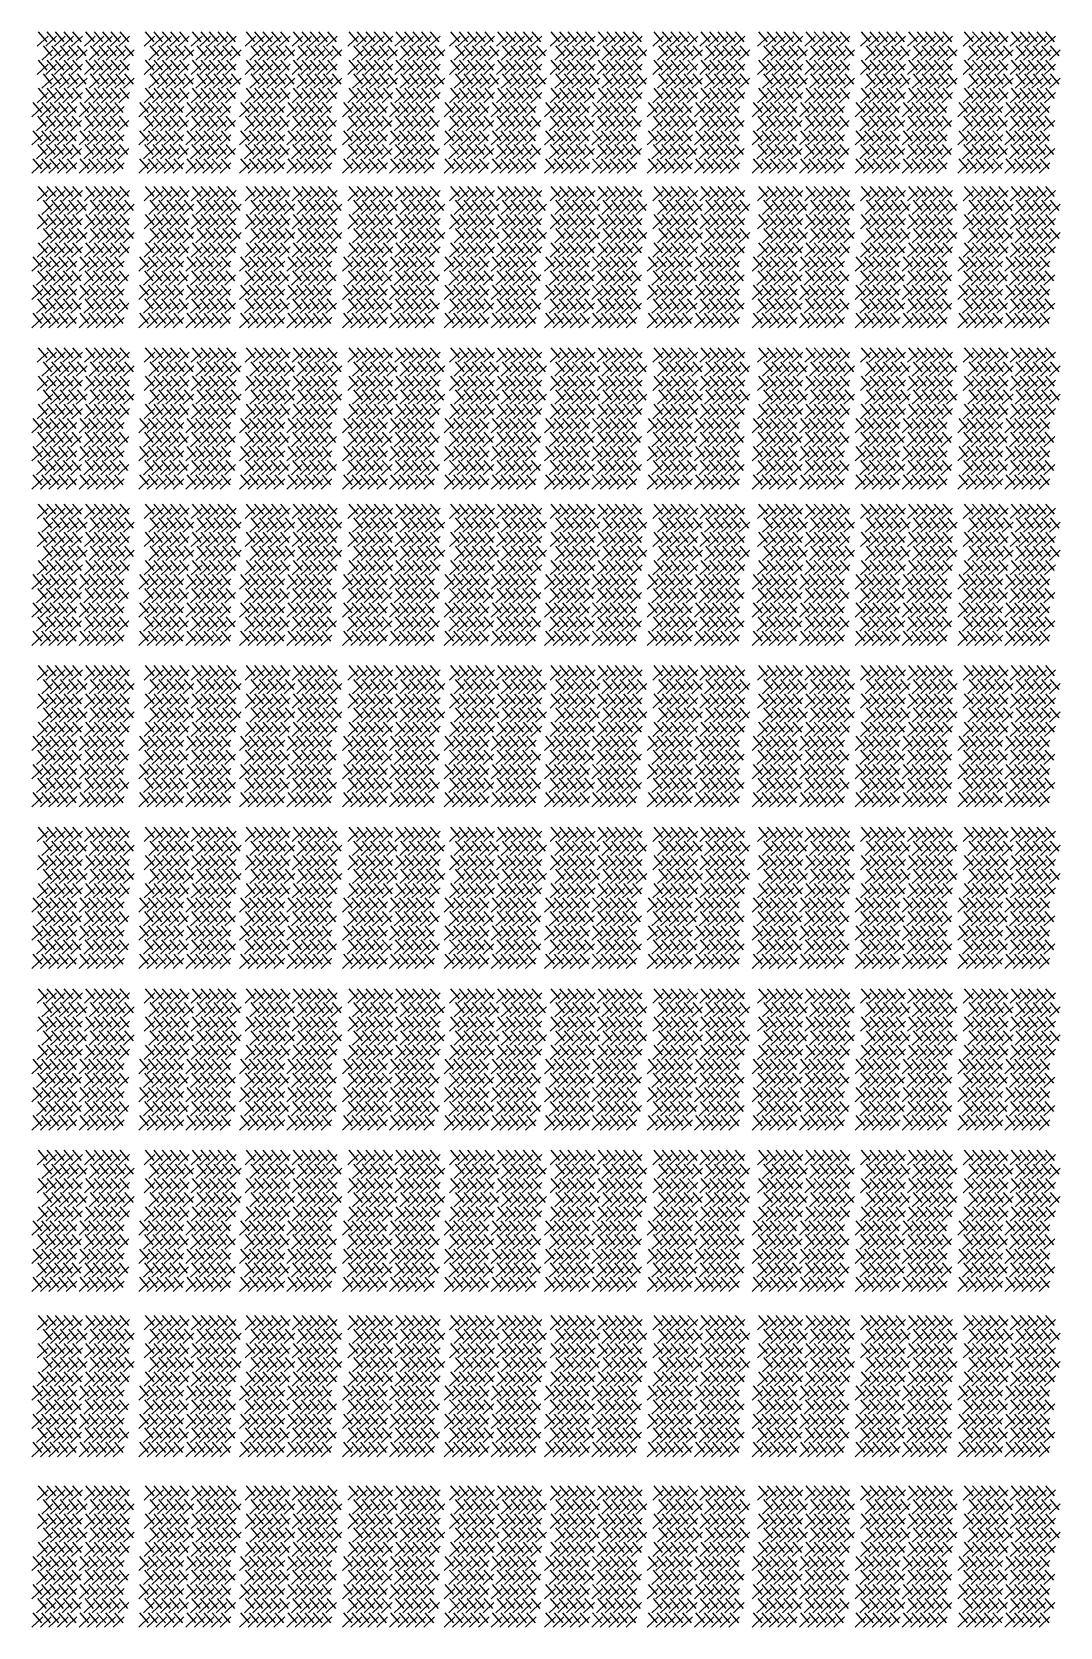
# Model space of a CAD drawing. Extents: x 31 to 9025, y 100 to 14053.
import ezdxf

# ---------------------------------------------------------------- set-up
doc = ezdxf.new("R2010")
doc.units = 0

msp = doc.modelspace()

# ---------------------------------------------------------------- linework, layer by layer
for p, q in [((172, 14017), (78, 13928)), ((86, 14053), (162, 13965)), ((247, 14017), (153, 13928)), ((162, 14053), (237, 13965)), ((321, 14017), (227, 13928)), ((235, 14053), (311, 13965)), ((396, 14017), (301, 13928)), ((310, 14053), (385, 13965)), ((473, 14017), (378, 13928)), ((387, 14053), (462, 13965)), ((585, 14017), (491, 13928)), ((499, 14053), (574, 13965)), ((660, 14017), (566, 13928)), ((574, 14053), (649, 13965)), ((734, 14017), (639, 13928)), ((648, 14053), (723, 13965)), ((808, 14017), (714, 13928)), ((722, 14053), (798, 13965)), ((885, 14017), (791, 13928)), ((799, 14053), (875, 13965)), ((1107, 14017), (1012, 13928)), ((1021, 14053), (1096, 13965)), ((1182, 14017), (1087, 13928)), ((1096, 14053), (1171, 13965)), ((1256, 14017), (1161, 13928)), ((1170, 14053), (1245, 13965)), ((1330, 14017), (1236, 13928)), ((1244, 14053), (1319, 13965)), ((1407, 14017), (1313, 13928)), ((1321, 14053), (1396, 13965)), ((1519, 14017), (1425, 13928)), ((1433, 14053), (1509, 13965)), ((1594, 14017), (1500, 13928)), ((1508, 14053), (1584, 13965)), ((1668, 14017), (1574, 13928)), ((1582, 14053), (1658, 13965)), ((1742, 14017), (1648, 13928)), ((1656, 14053), (1732, 13965)), ((1819, 14017), (1725, 13928)), ((1733, 14053), (1809, 13965)), ((1990, 14017), (1895, 13928)), ((1904, 14053), (1979, 13965)), ((2065, 14017), (1970, 13928)), ((1979, 14053), (2054, 13965)), ((2138, 14017), (2044, 13928)), ((2052, 14053), (2128, 13965)), ((2213, 14017), (2118, 13928)), ((2127, 14053), (2202, 13965)), ((2290, 14017), (2195, 13928)), ((2204, 14053), (2279, 13965)), ((2402, 14017), (2308, 13928)), ((2316, 14053), (2392, 13965)), ((2477, 14017), (2383, 13928)), ((2391, 14053), (2467, 13965)), ((2551, 14017), (2457, 13928)), ((2465, 14053), (2540, 13965)), ((2625, 14017), (2531, 13928)), ((2539, 14053), (2615, 13965)), ((2702, 14017), (2608, 13928)), ((2616, 14053), (2692, 13965)), ((2888, 14017), (2794, 13928)), ((2802, 14053), (2878, 13965)), ((2963, 14017), (2869, 13928)), ((2877, 14053), (2953, 13965)), ((3037, 14017), (2943, 13928)), ((2951, 14053), (3027, 13965)), ((3111, 14017), (3017, 13928)), ((3025, 14053), (3101, 13965)), ((3188, 14017), (3094, 13928)), ((3102, 14053), (3178, 13965)), ((3301, 14017), (3206, 13928)), ((3215, 14053), (3290, 13965)), ((3376, 14017), (3281, 13928)), ((3290, 14053), (3365, 13965)), ((3450, 14017), (3355, 13928)), ((3364, 14053), (3439, 13965)), ((3524, 14017), (3430, 13928)), ((3438, 14053), (3513, 13965)), ((3601, 14017), (3507, 13928)), ((3515, 14053), (3590, 13965)), ((3777, 14017), (3683, 13928)), ((3691, 14053), (3767, 13965)), ((3853, 14017), (3758, 13928)), ((3767, 14053), (3842, 13965)), ((3926, 14017), (3832, 13928)), ((3840, 14053), (3916, 13965)), ((4001, 14017), (3906, 13928)), ((3915, 14053), (3990, 13965)), ((4078, 14017), (3983, 13928)), ((3992, 14053), (4067, 13965)), ((4190, 14017), (4096, 13928)), ((4104, 14053), (4179, 13965)), ((4265, 14017), (4171, 13928)), ((4179, 14053), (4255, 13965)), ((4339, 14017), (4244, 13928)), ((4253, 14053), (4328, 13965)), ((4413, 14017), (4319, 13928)), ((4327, 14053), (4403, 13965)), ((4490, 14017), (4396, 13928)), ((4404, 14053), (4480, 13965)), ((4657, 14017), (4563, 13928)), ((4571, 14053), (4647, 13965)), ((4732, 14017), (4638, 13928)), ((4646, 14053), (4722, 13965)), ((4806, 14017), (4712, 13928)), ((4720, 14053), (4796, 13965)), ((4880, 14017), (4786, 13928)), ((4794, 14053), (4870, 13965)), ((4957, 14017), (4863, 13928)), ((4871, 14053), (4947, 13965)), ((5070, 14017), (4975, 13928)), ((4984, 14053), (5059, 13965)), ((5145, 14017), (5050, 13928)), ((5059, 14053), (5134, 13965)), ((5218, 14017), (5124, 13928)), ((5132, 14053), (5208, 13965)), ((5293, 14017), (5198, 13928)), ((5207, 14053), (5282, 13965)), ((5370, 14017), (5275, 13928)), ((5284, 14053), (5359, 13965)), ((5556, 14017), (5462, 13928)), ((5470, 14053), (5545, 13965)), ((5631, 14017), (5537, 13928)), ((5545, 14053), (5620, 13965)), ((5705, 14017), (5610, 13928)), ((5619, 14053), (5694, 13965)), ((5779, 14017), (5685, 13928)), ((5693, 14053), (5769, 13965)), ((5856, 14017), (5762, 13928)), ((5770, 14053), (5846, 13965)), ((5968, 14017), (5874, 13928)), ((5882, 14053), (5958, 13965)), ((6043, 14017), (5949, 13928)), ((5957, 14053), (6033, 13965)), ((6117, 14017), (6023, 13928)), ((6031, 14053), (6107, 13965)), ((6191, 14017), (6097, 13928)), ((6105, 14053), (6181, 13965)), ((6268, 14017), (6174, 13928)), ((6182, 14053), (6258, 13965)), ((6474, 14017), (6379, 13928)), ((6388, 14053), (6463, 13965)), ((6549, 14017), (6454, 13928)), ((6463, 14053), (6538, 13965)), ((6623, 14017), (6528, 13928)), ((6537, 14053), (6612, 13965)), ((6697, 14017), (6603, 13928)), ((6611, 14053), (6686, 13965)), ((6774, 14017), (6680, 13928)), ((6688, 14053), (6763, 13965)), ((6886, 14017), (6792, 13928)), ((6800, 14053), (6876, 13965)), ((6961, 14017), (6867, 13928)), ((6875, 14053), (6951, 13965)), ((7035, 14017), (6941, 13928)), ((6949, 14053), (7025, 13965)), ((7109, 14017), (7015, 13928)), ((7023, 14053), (7099, 13965)), ((7186, 14017), (7092, 13928)), ((7100, 14053), (7176, 13965)), ((7372, 14017), (7278, 13928)), ((7286, 14053), (7362, 13965)), ((7448, 14017), (7353, 13928)), ((7362, 14053), (7437, 13965)), ((7521, 14017), (7427, 13928)), ((7435, 14053), (7511, 13965)), ((7596, 14017), (7501, 13928)), ((7510, 14053), (7585, 13965)), ((7673, 14017), (7578, 13928)), ((7587, 14053), (7662, 13965)), ((7785, 14017), (7691, 13928)), ((7699, 14053), (7774, 13965)), ((7860, 14017), (7766, 13928)), ((7774, 14053), (7850, 13965)), ((7934, 14017), (7839, 13928)), ((7848, 14053), (7923, 13965)), ((8008, 14017), (7914, 13928)), ((7922, 14053), (7998, 13965)), ((8085, 14017), (7991, 13928)), ((7999, 14053), (8075, 13965)), ((8271, 14017), (8177, 13928)), ((8185, 14053), (8261, 13965)), ((8346, 14017), (8252, 13928)), ((8260, 14053), (8336, 13965)), ((8420, 14017), (8326, 13928)), ((8334, 14053), (8410, 13965)), ((8494, 14017), (8400, 13928)), ((8408, 14053), (8484, 13965)), ((8571, 14017), (8477, 13928)), ((8485, 14053), (8561, 13965)), ((8684, 14017), (8589, 13928)), ((8598, 14053), (8673, 13965)), ((8759, 14017), (8664, 13928)), ((8673, 14053), (8748, 13965)), ((8833, 14017), (8738, 13928)), ((8747, 14053), (8822, 13965)), ((8907, 14017), (8812, 13928)), ((8821, 14053), (8896, 13965)), ((8984, 14017), (8889, 13928)), ((8898, 14053), (8973, 13965)), ((214, 13896), (119, 13806)), ((128, 13932), (203, 13843)), ((289, 13896), (194, 13806)), ((203, 13932), (278, 13843)), ((363, 13896), (268, 13806)), ((277, 13932), (352, 13843)), ((437, 13896), (342, 13806)), ((351, 13932), (426, 13843)), ((514, 13896), (419, 13806)), ((428, 13932), (503, 13843)), ((626, 13896), (532, 13806)), ((540, 13932), (616, 13843)), ((701, 13896), (607, 13806)), ((615, 13932), (691, 13843)), ((775, 13896), (681, 13806)), ((689, 13932), (765, 13843)), ((849, 13896), (755, 13806)), ((763, 13932), (839, 13843)), ((926, 13896), (832, 13806)), ((840, 13932), (916, 13843)), ((1148, 13896), (1054, 13806)), ((1062, 13932), (1138, 13843)), ((1223, 13896), (1129, 13806)), ((1137, 13932), (1213, 13843)), ((1297, 13896), (1203, 13806)), ((1211, 13932), (1287, 13843)), ((1371, 13896), (1277, 13806)), ((1285, 13932), (1361, 13843)), ((1448, 13896), (1354, 13806)), ((1362, 13932), (1438, 13843)), ((1560, 13896), (1466, 13806)), ((1474, 13932), (1550, 13843)), ((1635, 13896), (1541, 13806)), ((1549, 13932), (1625, 13843)), ((1709, 13896), (1615, 13806)), ((1623, 13932), (1699, 13843)), ((1784, 13896), (1689, 13806)), ((1698, 13932), (1773, 13843)), ((1861, 13896), (1766, 13806)), ((1775, 13932), (1850, 13843)), ((2031, 13896), (1936, 13806)), ((1945, 13932), (2020, 13843)), ((2106, 13896), (2012, 13806)), ((2020, 13932), (2095, 13843)), ((2180, 13896), (2085, 13806)), ((2094, 13932), (2169, 13843)), ((2254, 13896), (2160, 13806)), ((2168, 13932), (2244, 13843)), ((2331, 13896), (2237, 13806)), ((2245, 13932), (2321, 13843)), ((2443, 13896), (2349, 13806)), ((2357, 13932), (2433, 13843)), ((2518, 13896), (2424, 13806)), ((2432, 13932), (2508, 13843)), ((2592, 13896), (2498, 13806)), ((2506, 13932), (2582, 13843)), ((2666, 13896), (2572, 13806)), ((2580, 13932), (2656, 13843)), ((2743, 13896), (2649, 13806)), ((2657, 13932), (2733, 13843)), ((2930, 13896), (2835, 13806)), ((2844, 13932), (2919, 13843)), ((3005, 13896), (2910, 13806)), ((2919, 13932), (2994, 13843)), ((3078, 13896), (2984, 13806)), ((2992, 13932), (3068, 13843)), ((3153, 13896), (3058, 13806)), ((3067, 13932), (3142, 13843)), ((3230, 13896), (3135, 13806)), ((3144, 13932), (3219, 13843)), ((3342, 13896), (3248, 13806)), ((3256, 13932), (3332, 13843)), ((3417, 13896), (3323, 13806)), ((3331, 13932), (3407, 13843)), ((3491, 13896), (3397, 13806)), ((3405, 13932), (3480, 13843)), ((3565, 13896), (3471, 13806)), ((3479, 13932), (3555, 13843)), ((3642, 13896), (3548, 13806)), ((3556, 13932), (3632, 13843)), ((3819, 13896), (3724, 13806)), ((3733, 13932), (3808, 13843)), ((3894, 13896), (3799, 13806)), ((3808, 13932), (3883, 13843)), ((3968, 13896), (3873, 13806)), ((3882, 13932), (3957, 13843)), ((4042, 13896), (3948, 13806)), ((3956, 13932), (4031, 13843)), ((4119, 13896), (4025, 13806)), ((4033, 13932), (4108, 13843)), ((4231, 13896), (4137, 13806)), ((4145, 13932), (4221, 13843)), ((4306, 13896), (4212, 13806)), ((4220, 13932), (4296, 13843)), ((4380, 13896), (4286, 13806)), ((4294, 13932), (4370, 13843)), ((4454, 13896), (4360, 13806)), ((4368, 13932), (4444, 13843)), ((4531, 13896), (4437, 13806)), ((4445, 13932), (4521, 13843)), ((4698, 13896), (4604, 13806)), ((4612, 13932), (4688, 13843)), ((4773, 13896), (4679, 13806)), ((4687, 13932), (4763, 13843)), ((4847, 13896), (4753, 13806)), ((4761, 13932), (4837, 13843)), ((4921, 13896), (4827, 13806)), ((4835, 13932), (4911, 13843)), ((4998, 13896), (4904, 13806)), ((4912, 13932), (4988, 13843)), ((5111, 13896), (5016, 13806)), ((5025, 13932), (5100, 13843)), ((5186, 13896), (5091, 13806)), ((5100, 13932), (5175, 13843)), ((5260, 13896), (5165, 13806)), ((5174, 13932), (5249, 13843)), ((5334, 13896), (5240, 13806)), ((5248, 13932), (5323, 13843)), ((5411, 13896), (5317, 13806)), ((5325, 13932), (5400, 13843)), ((5597, 13896), (5503, 13806)), ((5511, 13932), (5587, 13843)), ((5672, 13896), (5578, 13806)), ((5586, 13932), (5662, 13843)), ((5746, 13896), (5652, 13806)), ((5660, 13932), (5736, 13843)), ((5820, 13896), (5726, 13806)), ((5734, 13932), (5810, 13843)), ((5897, 13896), (5803, 13806)), ((5811, 13932), (5887, 13843)), ((6010, 13896), (5915, 13806)), ((5924, 13932), (5999, 13843)), ((6085, 13896), (5990, 13806)), ((5999, 13932), (6074, 13843)), ((6158, 13896), (6064, 13806)), ((6072, 13932), (6148, 13843)), ((6233, 13896), (6138, 13806)), ((6147, 13932), (6222, 13843)), ((6310, 13896), (6215, 13806)), ((6224, 13932), (6299, 13843)), ((6515, 13896), (6421, 13806)), ((6429, 13932), (6505, 13843)), ((6590, 13896), (6496, 13806)), ((6504, 13932), (6580, 13843)), ((6664, 13896), (6570, 13806)), ((6578, 13932), (6653, 13843)), ((6738, 13896), (6644, 13806)), ((6652, 13932), (6728, 13843)), ((6815, 13896), (6721, 13806)), ((6729, 13932), (6805, 13843)), ((6927, 13896), (6833, 13806)), ((6841, 13932), (6917, 13843)), ((7002, 13896), (6908, 13806)), ((6916, 13932), (6992, 13843)), ((7076, 13896), (6982, 13806)), ((6990, 13932), (7066, 13843)), ((7151, 13896), (7056, 13806)), ((7065, 13932), (7140, 13843)), ((7227, 13896), (7133, 13806)), ((7142, 13932), (7217, 13843)), ((7414, 13896), (7319, 13806)), ((7328, 13932), (7403, 13843)), ((7489, 13896), (7394, 13806)), ((7403, 13932), (7478, 13843)), ((7563, 13896), (7468, 13806)), ((7477, 13932), (7552, 13843)), ((7637, 13896), (7543, 13806)), ((7551, 13932), (7626, 13843)), ((7714, 13896), (7619, 13806)), ((7628, 13932), (7703, 13843)), ((7826, 13896), (7732, 13806)), ((7740, 13932), (7816, 13843)), ((7901, 13896), (7807, 13806)), ((7815, 13932), (7891, 13843)), ((7975, 13896), (7881, 13806)), ((7889, 13932), (7965, 13843)), ((8049, 13896), (7955, 13806)), ((7963, 13932), (8039, 13843)), ((8126, 13896), (8032, 13806)), ((8040, 13932), (8116, 13843)), ((8312, 13896), (8218, 13806)), ((8226, 13932), (8302, 13843)), ((8387, 13896), (8293, 13806)), ((8301, 13932), (8377, 13843)), ((8461, 13896), (8367, 13806)), ((8375, 13932), (8451, 13843)), ((8536, 13896), (8441, 13806)), ((8450, 13932), (8525, 13843)), ((8613, 13896), (8518, 13806)), ((8527, 13932), (8602, 13843)), ((8725, 13896), (8631, 13806)), ((8639, 13932), (8714, 13843)), ((8800, 13896), (8706, 13806)), ((8714, 13932), (8789, 13843)), ((8874, 13896), (8779, 13806)), ((8788, 13932), (8863, 13843)), ((8948, 13896), (8854, 13806)), ((8862, 13932), (8938, 13843)), ((9025, 13896), (8931, 13806)), ((8939, 13932), (9015, 13843)), ((172, 13770), (78, 13681)), ((86, 13806), (162, 13718)), ((128, 13685), (203, 13597)), ((247, 13770), (153, 13681)), ((162, 13806), (237, 13718)), ((203, 13685), (278, 13597)), ((321, 13770), (227, 13681)), ((235, 13806), (311, 13718)), ((277, 13685), (352, 13597)), ((396, 13770), (301, 13681)), ((310, 13806), (385, 13718)), ((351, 13685), (426, 13597)), ((473, 13770), (378, 13681)), ((387, 13806), (462, 13718)), ((428, 13685), (503, 13597)), ((585, 13770), (491, 13681)), ((499, 13806), (574, 13718)), ((540, 13685), (616, 13597)), ((660, 13770), (566, 13681)), ((574, 13806), (649, 13718)), ((615, 13685), (691, 13597)), ((734, 13770), (639, 13681)), ((648, 13806), (723, 13718)), ((689, 13685), (765, 13597)), ((808, 13770), (714, 13681)), ((722, 13806), (798, 13718)), ((763, 13685), (839, 13597)), ((885, 13770), (791, 13681)), ((799, 13806), (875, 13718)), ((840, 13685), (916, 13597)), ((1107, 13770), (1012, 13681)), ((1021, 13806), (1096, 13718)), ((1062, 13685), (1138, 13597)), ((1182, 13770), (1087, 13681)), ((1096, 13806), (1171, 13718)), ((1137, 13685), (1213, 13597)), ((1256, 13770), (1161, 13681)), ((1170, 13806), (1245, 13718)), ((1211, 13685), (1287, 13597)), ((1330, 13770), (1236, 13681)), ((1244, 13806), (1319, 13718)), ((1285, 13685), (1361, 13597)), ((1407, 13770), (1313, 13681)), ((1321, 13806), (1396, 13718)), ((1362, 13685), (1438, 13597)), ((1519, 13770), (1425, 13681)), ((1433, 13806), (1509, 13718)), ((1474, 13685), (1550, 13597)), ((1594, 13770), (1500, 13681)), ((1508, 13806), (1584, 13718)), ((1549, 13685), (1625, 13597)), ((1668, 13770), (1574, 13681)), ((1582, 13806), (1658, 13718)), ((1623, 13685), (1699, 13597)), ((1742, 13770), (1648, 13681)), ((1656, 13806), (1732, 13718)), ((1698, 13685), (1773, 13597)), ((1819, 13770), (1725, 13681)), ((1733, 13806), (1809, 13718)), ((1775, 13685), (1850, 13597)), ((1990, 13770), (1895, 13681)), ((1904, 13806), (1979, 13718)), ((1945, 13685), (2020, 13597)), ((2065, 13770), (1970, 13681)), ((1979, 13806), (2054, 13718)), ((2020, 13685), (2095, 13597)), ((2138, 13770), (2044, 13681)), ((2052, 13806), (2128, 13718)), ((2094, 13685), (2169, 13597)), ((2213, 13770), (2118, 13681)), ((2127, 13806), (2202, 13718)), ((2168, 13685), (2244, 13597)), ((2290, 13770), (2195, 13681)), ((2204, 13806), (2279, 13718)), ((2245, 13685), (2321, 13597)), ((2402, 13770), (2308, 13681)), ((2316, 13806), (2392, 13718)), ((2357, 13685), (2433, 13597)), ((2477, 13770), (2383, 13681)), ((2391, 13806), (2467, 13718)), ((2432, 13685), (2508, 13597)), ((2551, 13770), (2457, 13681)), ((2465, 13806), (2540, 13718)), ((2506, 13685), (2582, 13597)), ((2625, 13770), (2531, 13681)), ((2539, 13806), (2615, 13718)), ((2580, 13685), (2656, 13597)), ((2702, 13770), (2608, 13681)), ((2616, 13806), (2692, 13718)), ((2657, 13685), (2733, 13597)), ((2888, 13770), (2794, 13681)), ((2802, 13806), (2878, 13718)), ((2844, 13685), (2919, 13597)), ((2963, 13770), (2869, 13681)), ((2877, 13806), (2953, 13718)), ((2919, 13685), (2994, 13597)), ((3037, 13770), (2943, 13681)), ((2951, 13806), (3027, 13718)), ((2992, 13685), (3068, 13597)), ((3111, 13770), (3017, 13681)), ((3025, 13806), (3101, 13718)), ((3067, 13685), (3142, 13597)), ((3188, 13770), (3094, 13681)), ((3102, 13806), (3178, 13718)), ((3144, 13685), (3219, 13597)), ((3301, 13770), (3206, 13681)), ((3215, 13806), (3290, 13718)), ((3256, 13685), (3332, 13597)), ((3376, 13770), (3281, 13681)), ((3290, 13806), (3365, 13718)), ((3331, 13685), (3407, 13597)), ((3450, 13770), (3355, 13681)), ((3364, 13806), (3439, 13718)), ((3405, 13685), (3480, 13597)), ((3524, 13770), (3430, 13681)), ((3438, 13806), (3513, 13718)), ((3479, 13685), (3555, 13597)), ((3601, 13770), (3507, 13681)), ((3515, 13806), (3590, 13718)), ((3556, 13685), (3632, 13597)), ((3777, 13770), (3683, 13681)), ((3691, 13806), (3767, 13718)), ((3733, 13685), (3808, 13597)), ((3853, 13770), (3758, 13681)), ((3767, 13806), (3842, 13718)), ((3808, 13685), (3883, 13597)), ((3926, 13770), (3832, 13681)), ((3840, 13806), (3916, 13718)), ((3882, 13685), (3957, 13597)), ((4001, 13770), (3906, 13681)), ((3915, 13806), (3990, 13718)), ((3956, 13685), (4031, 13597)), ((4078, 13770), (3983, 13681)), ((3992, 13806), (4067, 13718)), ((4033, 13685), (4108, 13597)), ((4190, 13770), (4096, 13681)), ((4104, 13806), (4179, 13718)), ((4145, 13685), (4221, 13597)), ((4265, 13770), (4171, 13681)), ((4179, 13806), (4255, 13718)), ((4220, 13685), (4296, 13597)), ((4339, 13770), (4244, 13681)), ((4253, 13806), (4328, 13718)), ((4294, 13685), (4370, 13597)), ((4413, 13770), (4319, 13681)), ((4327, 13806), (4403, 13718)), ((4368, 13685), (4444, 13597)), ((4490, 13770), (4396, 13681)), ((4404, 13806), (4480, 13718)), ((4445, 13685), (4521, 13597)), ((4657, 13770), (4563, 13681)), ((4571, 13806), (4647, 13718)), ((4612, 13685), (4688, 13597)), ((4732, 13770), (4638, 13681)), ((4646, 13806), (4722, 13718)), ((4687, 13685), (4763, 13597)), ((4806, 13770), (4712, 13681)), ((4720, 13806), (4796, 13718)), ((4761, 13685), (4837, 13597)), ((4880, 13770), (4786, 13681)), ((4794, 13806), (4870, 13718)), ((4835, 13685), (4911, 13597)), ((4957, 13770), (4863, 13681)), ((4871, 13806), (4947, 13718)), ((4912, 13685), (4988, 13597)), ((5070, 13770), (4975, 13681)), ((4984, 13806), (5059, 13718)), ((5025, 13685), (5100, 13597)), ((5145, 13770), (5050, 13681)), ((5059, 13806), (5134, 13718)), ((5100, 13685), (5175, 13597)), ((5218, 13770), (5124, 13681)), ((5132, 13806), (5208, 13718)), ((5174, 13685), (5249, 13597)), ((5293, 13770), (5198, 13681)), ((5207, 13806), (5282, 13718)), ((5248, 13685), (5323, 13597)), ((5370, 13770), (5275, 13681)), ((5284, 13806), (5359, 13718)), ((5325, 13685), (5400, 13597)), ((5556, 13770), (5462, 13681)), ((5470, 13806), (5545, 13718)), ((5511, 13685), (5587, 13597)), ((5631, 13770), (5537, 13681)), ((5545, 13806), (5620, 13718)), ((5586, 13685), (5662, 13597)), ((5705, 13770), (5610, 13681)), ((5619, 13806), (5694, 13718)), ((5660, 13685), (5736, 13597)), ((5779, 13770), (5685, 13681)), ((5693, 13806), (5769, 13718)), ((5734, 13685), (5810, 13597)), ((5856, 13770), (5762, 13681)), ((5770, 13806), (5846, 13718)), ((5811, 13685), (5887, 13597)), ((5968, 13770), (5874, 13681)), ((5882, 13806), (5958, 13718)), ((5924, 13685), (5999, 13597)), ((6043, 13770), (5949, 13681)), ((5957, 13806), (6033, 13718)), ((5999, 13685), (6074, 13597)), ((6117, 13770), (6023, 13681)), ((6031, 13806), (6107, 13718)), ((6072, 13685), (6148, 13597)), ((6191, 13770), (6097, 13681)), ((6105, 13806), (6181, 13718)), ((6147, 13685), (6222, 13597)), ((6268, 13770), (6174, 13681)), ((6182, 13806), (6258, 13718)), ((6224, 13685), (6299, 13597)), ((6474, 13770), (6379, 13681)), ((6388, 13806), (6463, 13718)), ((6429, 13685), (6505, 13597)), ((6549, 13770), (6454, 13681)), ((6463, 13806), (6538, 13718)), ((6504, 13685), (6580, 13597)), ((6623, 13770), (6528, 13681)), ((6537, 13806), (6612, 13718)), ((6578, 13685), (6653, 13597)), ((6697, 13770), (6603, 13681)), ((6611, 13806), (6686, 13718)), ((6652, 13685), (6728, 13597)), ((6774, 13770), (6680, 13681)), ((6688, 13806), (6763, 13718)), ((6729, 13685), (6805, 13597)), ((6886, 13770), (6792, 13681)), ((6800, 13806), (6876, 13718)), ((6841, 13685), (6917, 13597)), ((6961, 13770), (6867, 13681)), ((6875, 13806), (6951, 13718)), ((6916, 13685), (6992, 13597)), ((7035, 13770), (6941, 13681)), ((6949, 13806), (7025, 13718)), ((6990, 13685), (7066, 13597)), ((7109, 13770), (7015, 13681)), ((7023, 13806), (7099, 13718)), ((7065, 13685), (7140, 13597)), ((7186, 13770), (7092, 13681)), ((7100, 13806), (7176, 13718)), ((7142, 13685), (7217, 13597)), ((7372, 13770), (7278, 13681)), ((7286, 13806), (7362, 13718)), ((7328, 13685), (7403, 13597)), ((7448, 13770), (7353, 13681)), ((7362, 13806), (7437, 13718)), ((7403, 13685), (7478, 13597)), ((7521, 13770), (7427, 13681)), ((7435, 13806), (7511, 13718)), ((7477, 13685), (7552, 13597)), ((7596, 13770), (7501, 13681)), ((7510, 13806), (7585, 13718)), ((7551, 13685), (7626, 13597)), ((7673, 13770), (7578, 13681)), ((7587, 13806), (7662, 13718)), ((7628, 13685), (7703, 13597)), ((7785, 13770), (7691, 13681)), ((7699, 13806), (7774, 13718)), ((7740, 13685), (7816, 13597)), ((7860, 13770), (7766, 13681)), ((7774, 13806), (7850, 13718)), ((7815, 13685), (7891, 13597)), ((7934, 13770), (7839, 13681)), ((7848, 13806), (7923, 13718)), ((7889, 13685), (7965, 13597)), ((8008, 13770), (7914, 13681)), ((7922, 13806), (7998, 13718)), ((7963, 13685), (8039, 13597)), ((8085, 13770), (7991, 13681)), ((7999, 13806), (8075, 13718)), ((8040, 13685), (8116, 13597)), ((8271, 13770), (8177, 13681)), ((8185, 13806), (8261, 13718)), ((8226, 13685), (8302, 13597)), ((8346, 13770), (8252, 13681)), ((8260, 13806), (8336, 13718)), ((8301, 13685), (8377, 13597)), ((8420, 13770), (8326, 13681)), ((8334, 13806), (8410, 13718)), ((8375, 13685), (8451, 13597)), ((8494, 13770), (8400, 13681)), ((8408, 13806), (8484, 13718)), ((8450, 13685), (8525, 13597)), ((8571, 13770), (8477, 13681)), ((8485, 13806), (8561, 13718)), ((8527, 13685), (8602, 13597)), ((8684, 13770), (8589, 13681)), ((8598, 13806), (8673, 13718)), ((8639, 13685), (8714, 13597)), ((8759, 13770), (8664, 13681)), ((8673, 13806), (8748, 13718)), ((8714, 13685), (8789, 13597)), ((8833, 13770), (8738, 13681)), ((8747, 13806), (8822, 13718)), ((8788, 13685), (8863, 13597)), ((8907, 13770), (8812, 13681)), ((8821, 13806), (8896, 13718)), ((8862, 13685), (8938, 13597)), ((8984, 13770), (8889, 13681)), ((8898, 13806), (8973, 13718)), ((8939, 13685), (9015, 13597)), ((86, 13560), (162, 13471)), ((214, 13649), (119, 13560)), ((162, 13560), (237, 13471)), ((289, 13649), (194, 13560)), ((235, 13560), (311, 13471)), ((363, 13649), (268, 13560)), ((310, 13560), (385, 13471)), ((437, 13649), (342, 13560)), ((387, 13560), (462, 13471)), ((514, 13649), (419, 13560)), ((499, 13560), (574, 13471)), ((626, 13649), (532, 13560)), ((574, 13560), (649, 13471)), ((701, 13649), (607, 13560)), ((648, 13560), (723, 13471)), ((775, 13649), (681, 13560)), ((722, 13560), (798, 13471)), ((849, 13649), (755, 13560)), ((799, 13560), (875, 13471)), ((926, 13649), (832, 13560)), ((1021, 13560), (1096, 13471)), ((1148, 13649), (1054, 13560)), ((1096, 13560), (1171, 13471)), ((1223, 13649), (1129, 13560)), ((1170, 13560), (1245, 13471)), ((1297, 13649), (1203, 13560)), ((1244, 13560), (1319, 13471)), ((1371, 13649), (1277, 13560)), ((1321, 13560), (1396, 13471)), ((1448, 13649), (1354, 13560)), ((1433, 13560), (1509, 13471)), ((1560, 13649), (1466, 13560)), ((1508, 13560), (1584, 13471)), ((1635, 13649), (1541, 13560)), ((1582, 13560), (1658, 13471)), ((1709, 13649), (1615, 13560)), ((1656, 13560), (1732, 13471)), ((1784, 13649), (1689, 13560)), ((1733, 13560), (1809, 13471)), ((1861, 13649), (1766, 13560)), ((1904, 13560), (1979, 13471)), ((2031, 13649), (1936, 13560)), ((1979, 13560), (2054, 13471)), ((2106, 13649), (2012, 13560)), ((2052, 13560), (2128, 13471)), ((2180, 13649), (2085, 13560)), ((2127, 13560), (2202, 13471)), ((2254, 13649), (2160, 13560)), ((2204, 13560), (2279, 13471)), ((2331, 13649), (2237, 13560)), ((2316, 13560), (2392, 13471)), ((2443, 13649), (2349, 13560)), ((2391, 13560), (2467, 13471)), ((2518, 13649), (2424, 13560)), ((2465, 13560), (2540, 13471)), ((2592, 13649), (2498, 13560)), ((2539, 13560), (2615, 13471)), ((2666, 13649), (2572, 13560)), ((2616, 13560), (2692, 13471)), ((2743, 13649), (2649, 13560)), ((2802, 13560), (2878, 13471)), ((2930, 13649), (2835, 13560)), ((2877, 13560), (2953, 13471)), ((3005, 13649), (2910, 13560)), ((2951, 13560), (3027, 13471)), ((3078, 13649), (2984, 13560)), ((3025, 13560), (3101, 13471)), ((3153, 13649), (3058, 13560)), ((3102, 13560), (3178, 13471)), ((3230, 13649), (3135, 13560)), ((3215, 13560), (3290, 13471)), ((3342, 13649), (3248, 13560)), ((3290, 13560), (3365, 13471)), ((3417, 13649), (3323, 13560)), ((3364, 13560), (3439, 13471)), ((3491, 13649), (3397, 13560)), ((3438, 13560), (3513, 13471)), ((3565, 13649), (3471, 13560)), ((3515, 13560), (3590, 13471)), ((3642, 13649), (3548, 13560)), ((3691, 13560), (3767, 13471)), ((3819, 13649), (3724, 13560)), ((3767, 13560), (3842, 13471)), ((3894, 13649), (3799, 13560)), ((3840, 13560), (3916, 13471)), ((3968, 13649), (3873, 13560)), ((3915, 13560), (3990, 13471)), ((4042, 13649), (3948, 13560)), ((3992, 13560), (4067, 13471)), ((4119, 13649), (4025, 13560)), ((4104, 13560), (4179, 13471)), ((4231, 13649), (4137, 13560)), ((4179, 13560), (4255, 13471)), ((4306, 13649), (4212, 13560)), ((4253, 13560), (4328, 13471)), ((4380, 13649), (4286, 13560)), ((4327, 13560), (4403, 13471)), ((4454, 13649), (4360, 13560)), ((4404, 13560), (4480, 13471)), ((4531, 13649), (4437, 13560)), ((4571, 13560), (4647, 13471)), ((4698, 13649), (4604, 13560)), ((4646, 13560), (4722, 13471)), ((4773, 13649), (4679, 13560)), ((4720, 13560), (4796, 13471)), ((4847, 13649), (4753, 13560)), ((4794, 13560), (4870, 13471)), ((4921, 13649), (4827, 13560)), ((4871, 13560), (4947, 13471)), ((4998, 13649), (4904, 13560)), ((4984, 13560), (5059, 13471)), ((5111, 13649), (5016, 13560)), ((5059, 13560), (5134, 13471)), ((5186, 13649), (5091, 13560)), ((5132, 13560), (5208, 13471)), ((5260, 13649), (5165, 13560)), ((5207, 13560), (5282, 13471)), ((5334, 13649), (5240, 13560)), ((5284, 13560), (5359, 13471)), ((5411, 13649), (5317, 13560)), ((5470, 13560), (5545, 13471)), ((5597, 13649), (5503, 13560)), ((5545, 13560), (5620, 13471)), ((5672, 13649), (5578, 13560)), ((5619, 13560), (5694, 13471)), ((5746, 13649), (5652, 13560)), ((5693, 13560), (5769, 13471)), ((5820, 13649), (5726, 13560)), ((5770, 13560), (5846, 13471)), ((5897, 13649), (5803, 13560)), ((5882, 13560), (5958, 13471)), ((6010, 13649), (5915, 13560)), ((5957, 13560), (6033, 13471)), ((6085, 13649), (5990, 13560)), ((6031, 13560), (6107, 13471)), ((6158, 13649), (6064, 13560)), ((6105, 13560), (6181, 13471)), ((6233, 13649), (6138, 13560)), ((6182, 13560), (6258, 13471)), ((6310, 13649), (6215, 13560)), ((6388, 13560), (6463, 13471)), ((6515, 13649), (6421, 13560)), ((6463, 13560), (6538, 13471)), ((6590, 13649), (6496, 13560)), ((6537, 13560), (6612, 13471)), ((6664, 13649), (6570, 13560)), ((6611, 13560), (6686, 13471)), ((6738, 13649), (6644, 13560)), ((6688, 13560), (6763, 13471)), ((6815, 13649), (6721, 13560)), ((6800, 13560), (6876, 13471)), ((6927, 13649), (6833, 13560)), ((6875, 13560), (6951, 13471)), ((7002, 13649), (6908, 13560)), ((6949, 13560), (7025, 13471)), ((7076, 13649), (6982, 13560)), ((7023, 13560), (7099, 13471)), ((7151, 13649), (7056, 13560)), ((7100, 13560), (7176, 13471)), ((7227, 13649), (7133, 13560)), ((7286, 13560), (7362, 13471)), ((7414, 13649), (7319, 13560)), ((7362, 13560), (7437, 13471)), ((7489, 13649), (7394, 13560)), ((7435, 13560), (7511, 13471)), ((7563, 13649), (7468, 13560)), ((7510, 13560), (7585, 13471)), ((7637, 13649), (7543, 13560)), ((7587, 13560), (7662, 13471)), ((7714, 13649), (7619, 13560)), ((7699, 13560), (7774, 13471)), ((7826, 13649), (7732, 13560)), ((7774, 13560), (7850, 13471)), ((7901, 13649), (7807, 13560)), ((7848, 13560), (7923, 13471)), ((7975, 13649), (7881, 13560)), ((7922, 13560), (7998, 13471)), ((8049, 13649), (7955, 13560)), ((7999, 13560), (8075, 13471)), ((8126, 13649), (8032, 13560)), ((8185, 13560), (8261, 13471)), ((8312, 13649), (8218, 13560)), ((8260, 13560), (8336, 13471)), ((8387, 13649), (8293, 13560)), ((8334, 13560), (8410, 13471)), ((8461, 13649), (8367, 13560)), ((8408, 13560), (8484, 13471)), ((8536, 13649), (8441, 13560)), ((8485, 13560), (8561, 13471)), ((8613, 13649), (8518, 13560)), ((8598, 13560), (8673, 13471)), ((8725, 13649), (8631, 13560)), ((8673, 13560), (8748, 13471)), ((8800, 13649), (8706, 13560)), ((8747, 13560), (8822, 13471)), ((8874, 13649), (8779, 13560)), ((8821, 13560), (8896, 13471)), ((8948, 13649), (8854, 13560)), ((8898, 13560), (8973, 13471)), ((9025, 13649), (8931, 13560)), ((125, 13400), (31, 13311)), ((39, 13436), (115, 13348)), ((172, 13524), (78, 13434)), ((200, 13400), (106, 13311)), ((114, 13436), (190, 13348)), ((247, 13524), (153, 13434)), ((274, 13400), (180, 13311)), ((188, 13436), (264, 13348)), ((321, 13524), (227, 13434)), ((348, 13400), (254, 13311)), ((262, 13436), (338, 13348)), ((396, 13524), (301, 13434)), ((425, 13400), (331, 13311)), ((339, 13436), (415, 13348)), ((473, 13524), (378, 13434)), ((537, 13400), (443, 13311)), ((451, 13436), (527, 13348)), ((585, 13524), (491, 13434)), ((613, 13400), (518, 13311)), ((527, 13436), (602, 13348)), ((660, 13524), (566, 13434)), ((686, 13400), (592, 13311)), ((600, 13436), (676, 13348)), ((734, 13524), (639, 13434)), ((761, 13400), (666, 13311)), ((675, 13436), (750, 13348)), ((808, 13524), (714, 13434)), ((838, 13400), (743, 13311)), ((752, 13436), (827, 13348)), ((885, 13524), (791, 13434)), ((1059, 13400), (965, 13311)), ((973, 13436), (1049, 13348)), ((1107, 13524), (1012, 13434)), ((1134, 13400), (1040, 13311)), ((1048, 13436), (1124, 13348)), ((1182, 13524), (1087, 13434)), ((1208, 13400), (1114, 13311)), ((1122, 13436), (1198, 13348)), ((1256, 13524), (1161, 13434)), ((1283, 13400), (1188, 13311)), ((1197, 13436), (1272, 13348)), ((1330, 13524), (1236, 13434)), ((1359, 13400), (1265, 13311)), ((1273, 13436), (1349, 13348)), ((1407, 13524), (1313, 13434)), ((1472, 13400), (1377, 13311)), ((1386, 13436), (1461, 13348)), ((1519, 13524), (1425, 13434)), ((1547, 13400), (1453, 13311)), ((1461, 13436), (1536, 13348)), ((1594, 13524), (1500, 13434)), ((1621, 13400), (1526, 13311)), ((1535, 13436), (1610, 13348)), ((1668, 13524), (1574, 13434)), ((1695, 13400), (1601, 13311)), ((1609, 13436), (1685, 13348)), ((1742, 13524), (1648, 13434)), ((1772, 13400), (1678, 13311)), ((1686, 13436), (1761, 13348)), ((1819, 13524), (1725, 13434)), ((1942, 13400), (1848, 13311)), ((1856, 13436), (1932, 13348)), ((1990, 13524), (1895, 13434)), ((2017, 13400), (1923, 13311)), ((1931, 13436), (2007, 13348)), ((2065, 13524), (1970, 13434)), ((2091, 13400), (1997, 13311)), ((2005, 13436), (2081, 13348)), ((2138, 13524), (2044, 13434)), ((2165, 13400), (2071, 13311)), ((2079, 13436), (2155, 13348)), ((2213, 13524), (2118, 13434)), ((2242, 13400), (2148, 13311)), ((2156, 13436), (2232, 13348)), ((2290, 13524), (2195, 13434)), ((2355, 13400), (2260, 13311)), ((2269, 13436), (2344, 13348)), ((2402, 13524), (2308, 13434)), ((2430, 13400), (2335, 13311)), ((2344, 13436), (2419, 13348)), ((2477, 13524), (2383, 13434)), ((2504, 13400), (2409, 13311)), ((2418, 13436), (2493, 13348)), ((2551, 13524), (2457, 13434)), ((2578, 13400), (2483, 13311)), ((2492, 13436), (2567, 13348)), ((2625, 13524), (2531, 13434)), ((2655, 13400), (2560, 13311)), ((2569, 13436), (2644, 13348)), ((2702, 13524), (2608, 13434)), ((2841, 13400), (2747, 13311)), ((2755, 13436), (2830, 13348)), ((2888, 13524), (2794, 13434)), ((2916, 13400), (2822, 13311)), ((2830, 13436), (2906, 13348)), ((2963, 13524), (2869, 13434)), ((2990, 13400), (2895, 13311)), ((2904, 13436), (2979, 13348)), ((3037, 13524), (2943, 13434)), ((3064, 13400), (2970, 13311)), ((2978, 13436), (3054, 13348)), ((3111, 13524), (3017, 13434)), ((3141, 13400), (3047, 13311)), ((3055, 13436), (3131, 13348)), ((3188, 13524), (3094, 13434)), ((3253, 13400), (3159, 13311)), ((3167, 13436), (3243, 13348)), ((3301, 13524), (3206, 13434)), ((3328, 13400), (3234, 13311)), ((3242, 13436), (3318, 13348)), ((3376, 13524), (3281, 13434)), ((3402, 13400), (3308, 13311)), ((3316, 13436), (3392, 13348)), ((3450, 13524), (3355, 13434)), ((3476, 13400), (3382, 13311)), ((3390, 13436), (3466, 13348)), ((3524, 13524), (3430, 13434)), ((3553, 13400), (3459, 13311)), ((3467, 13436), (3543, 13348)), ((3601, 13524), (3507, 13434)), ((3730, 13400), (3636, 13311)), ((3644, 13436), (3720, 13348)), ((3777, 13524), (3683, 13434)), ((3805, 13400), (3711, 13311)), ((3719, 13436), (3795, 13348)), ((3853, 13524), (3758, 13434)), ((3879, 13400), (3785, 13311)), ((3793, 13436), (3869, 13348)), ((3926, 13524), (3832, 13434)), ((3953, 13400), (3859, 13311)), ((3867, 13436), (3943, 13348)), ((4001, 13524), (3906, 13434)), ((4030, 13400), (3936, 13311)), ((3944, 13436), (4020, 13348)), ((4078, 13524), (3983, 13434)), ((4143, 13400), (4048, 13311)), ((4057, 13436), (4132, 13348)), ((4190, 13524), (4096, 13434)), ((4218, 13400), (4123, 13311)), ((4132, 13436), (4207, 13348)), ((4265, 13524), (4171, 13434)), ((4291, 13400), (4197, 13311)), ((4205, 13436), (4281, 13348)), ((4339, 13524), (4244, 13434)), ((4366, 13400), (4271, 13311)), ((4280, 13436), (4355, 13348)), ((4413, 13524), (4319, 13434)), ((4443, 13400), (4348, 13311)), ((4357, 13436), (4432, 13348)), ((4490, 13524), (4396, 13434)), ((4610, 13400), (4515, 13311)), ((4524, 13436), (4599, 13348)), ((4657, 13524), (4563, 13434)), ((4685, 13400), (4590, 13311)), ((4599, 13436), (4674, 13348)), ((4732, 13524), (4638, 13434)), ((4759, 13400), (4664, 13311)), ((4673, 13436), (4748, 13348)), ((4806, 13524), (4712, 13434)), ((4833, 13400), (4739, 13311)), ((4747, 13436), (4822, 13348)), ((4880, 13524), (4786, 13434)), ((4910, 13400), (4816, 13311)), ((4824, 13436), (4899, 13348)), ((4957, 13524), (4863, 13434)), ((5022, 13400), (4928, 13311)), ((4936, 13436), (5012, 13348)), ((5070, 13524), (4975, 13434)), ((5097, 13400), (5003, 13311)), ((5011, 13436), (5087, 13348)), ((5145, 13524), (5050, 13434)), ((5171, 13400), (5077, 13311)), ((5085, 13436), (5161, 13348)), ((5218, 13524), (5124, 13434)), ((5245, 13400), (5151, 13311)), ((5159, 13436), (5235, 13348)), ((5293, 13524), (5198, 13434)), ((5322, 13400), (5228, 13311)), ((5236, 13436), (5312, 13348)), ((5370, 13524), (5275, 13434)), ((5508, 13400), (5414, 13311)), ((5422, 13436), (5498, 13348)), ((5556, 13524), (5462, 13434)), ((5584, 13400), (5489, 13311)), ((5498, 13436), (5573, 13348)), ((5631, 13524), (5537, 13434)), ((5657, 13400), (5563, 13311)), ((5571, 13436), (5647, 13348)), ((5705, 13524), (5610, 13434)), ((5732, 13400), (5637, 13311)), ((5646, 13436), (5721, 13348)), ((5779, 13524), (5685, 13434)), ((5809, 13400), (5714, 13311)), ((5723, 13436), (5798, 13348)), ((5856, 13524), (5762, 13434)), ((5921, 13400), (5827, 13311)), ((5835, 13436), (5910, 13348)), ((5968, 13524), (5874, 13434)), ((5996, 13400), (5902, 13311)), ((5910, 13436), (5986, 13348)), ((6043, 13524), (5949, 13434)), ((6070, 13400), (5975, 13311)), ((5984, 13436), (6059, 13348)), ((6117, 13524), (6023, 13434)), ((6144, 13400), (6050, 13311)), ((6058, 13436), (6134, 13348)), ((6191, 13524), (6097, 13434)), ((6221, 13400), (6127, 13311)), ((6135, 13436), (6211, 13348)), ((6268, 13524), (6174, 13434)), ((6426, 13400), (6332, 13311)), ((6340, 13436), (6416, 13348)), ((6474, 13524), (6379, 13434)), ((6501, 13400), (6407, 13311)), ((6415, 13436), (6491, 13348)), ((6549, 13524), (6454, 13434)), ((6575, 13400), (6481, 13311)), ((6489, 13436), (6565, 13348)), ((6623, 13524), (6528, 13434)), ((6649, 13400), (6555, 13311)), ((6563, 13436), (6639, 13348)), ((6697, 13524), (6603, 13434)), ((6726, 13400), (6632, 13311)), ((6640, 13436), (6716, 13348)), ((6774, 13524), (6680, 13434)), ((6839, 13400), (6744, 13311)), ((6753, 13436), (6828, 13348)), ((6886, 13524), (6792, 13434)), ((6914, 13400), (6819, 13311)), ((6828, 13436), (6903, 13348)), ((6961, 13524), (6867, 13434)), ((6988, 13400), (6893, 13311)), ((6902, 13436), (6977, 13348)), ((7035, 13524), (6941, 13434)), ((7062, 13400), (6968, 13311)), ((6976, 13436), (7051, 13348)), ((7109, 13524), (7015, 13434)), ((7139, 13400), (7045, 13311)), ((7053, 13436), (7128, 13348)), ((7186, 13524), (7092, 13434)), ((7325, 13400), (7231, 13311)), ((7239, 13436), (7315, 13348)), ((7372, 13524), (7278, 13434)), ((7400, 13400), (7306, 13311)), ((7314, 13436), (7390, 13348)), ((7448, 13524), (7353, 13434)), ((7474, 13400), (7380, 13311)), ((7388, 13436), (7464, 13348)), ((7521, 13524), (7427, 13434)), ((7548, 13400), (7454, 13311)), ((7462, 13436), (7538, 13348)), ((7596, 13524), (7501, 13434)), ((7625, 13400), (7531, 13311)), ((7539, 13436), (7615, 13348)), ((7673, 13524), (7578, 13434)), ((7737, 13400), (7643, 13311)), ((7651, 13436), (7727, 13348)), ((7785, 13524), (7691, 13434)), ((7813, 13400), (7718, 13311)), ((7727, 13436), (7802, 13348)), ((7860, 13524), (7766, 13434)), ((7886, 13400), (7792, 13311)), ((7800, 13436), (7876, 13348)), ((7934, 13524), (7839, 13434)), ((7961, 13400), (7866, 13311)), ((7875, 13436), (7950, 13348)), ((8008, 13524), (7914, 13434)), ((8038, 13400), (7943, 13311)), ((7952, 13436), (8027, 13348)), ((8085, 13524), (7991, 13434)), ((8224, 13400), (8129, 13311)), ((8138, 13436), (8213, 13348)), ((8271, 13524), (8177, 13434)), ((8299, 13400), (8205, 13311)), ((8213, 13436), (8288, 13348)), ((8346, 13524), (8252, 13434)), ((8373, 13400), (8278, 13311)), ((8287, 13436), (8362, 13348)), ((8420, 13524), (8326, 13434)), ((8447, 13400), (8353, 13311)), ((8361, 13436), (8437, 13348)), ((8494, 13524), (8400, 13434)), ((8524, 13400), (8430, 13311)), ((8438, 13436), (8514, 13348)), ((8571, 13524), (8477, 13434)), ((8636, 13400), (8542, 13311)), ((8550, 13436), (8626, 13348)), ((8684, 13524), (8589, 13434)), ((8711, 13400), (8617, 13311)), ((8625, 13436), (8701, 13348)), ((8759, 13524), (8664, 13434)), ((8785, 13400), (8691, 13311)), ((8699, 13436), (8775, 13348)), ((8833, 13524), (8738, 13434)), ((8859, 13400), (8765, 13311)), ((8773, 13436), (8849, 13348)), ((8907, 13524), (8812, 13434)), ((8936, 13400), (8842, 13311)), ((8850, 13436), (8926, 13348)), ((8984, 13524), (8889, 13434)), ((166, 13279), (72, 13189)), ((80, 13315), (156, 13226)), ((241, 13279), (147, 13189)), ((155, 13315), (231, 13226)), ((315, 13279), (221, 13189)), ((229, 13315), (305, 13226)), ((389, 13279), (295, 13189)), ((303, 13315), (379, 13226)), ((466, 13279), (372, 13189)), ((380, 13315), (456, 13226)), ((579, 13279), (484, 13189)), ((493, 13315), (568, 13226)), ((654, 13279), (559, 13189)), ((568, 13315), (643, 13226)), ((728, 13279), (633, 13189)), ((642, 13315), (717, 13226)), ((802, 13279), (708, 13189)), ((716, 13315), (791, 13226)), ((879, 13279), (784, 13189)), ((793, 13315), (868, 13226)), ((1101, 13279), (1006, 13189)), ((1015, 13315), (1090, 13226)), ((1176, 13279), (1081, 13189)), ((1090, 13315), (1165, 13226)), ((1250, 13279), (1155, 13189)), ((1164, 13315), (1239, 13226)), ((1324, 13279), (1229, 13189)), ((1238, 13315), (1313, 13226)), ((1401, 13279), (1306, 13189)), ((1315, 13315), (1390, 13226)), ((1513, 13279), (1419, 13189)), ((1427, 13315), (1503, 13226)), ((1588, 13279), (1494, 13189)), ((1502, 13315), (1578, 13226)), ((1662, 13279), (1568, 13189)), ((1576, 13315), (1652, 13226)), ((1736, 13279), (1642, 13189)), ((1650, 13315), (1726, 13226)), ((1813, 13279), (1719, 13189)), ((1727, 13315), (1803, 13226)), ((1983, 13279), (1889, 13189)), ((1897, 13315), (1973, 13226)), ((2058, 13279), (1964, 13189)), ((1972, 13315), (2048, 13226)), ((2132, 13279), (2038, 13189)), ((2046, 13315), (2122, 13226)), ((2207, 13279), (2112, 13189)), ((2121, 13315), (2196, 13226)), ((2284, 13279), (2189, 13189)), ((2198, 13315), (2273, 13226)), ((2396, 13279), (2301, 13189)), ((2310, 13315), (2385, 13226)), ((2471, 13279), (2377, 13189)), ((2385, 13315), (2460, 13226)), ((2545, 13279), (2450, 13189)), ((2459, 13315), (2534, 13226)), ((2619, 13279), (2525, 13189)), ((2533, 13315), (2609, 13226)), ((2696, 13279), (2602, 13189)), ((2610, 13315), (2686, 13226)), ((2882, 13279), (2788, 13189)), ((2796, 13315), (2872, 13226)), ((2957, 13279), (2863, 13189)), ((2871, 13315), (2947, 13226)), ((3031, 13279), (2937, 13189)), ((2945, 13315), (3021, 13226)), ((3105, 13279), (3011, 13189)), ((3019, 13315), (3095, 13226)), ((3182, 13279), (3088, 13189)), ((3096, 13315), (3172, 13226)), ((3295, 13279), (3200, 13189)), ((3209, 13315), (3284, 13226)), ((3370, 13279), (3275, 13189)), ((3284, 13315), (3359, 13226)), ((3443, 13279), (3349, 13189)), ((3357, 13315), (3433, 13226)), ((3518, 13279), (3423, 13189)), ((3432, 13315), (3507, 13226)), ((3595, 13279), (3500, 13189)), ((3509, 13315), (3584, 13226)), ((3771, 13279), (3677, 13189)), ((3685, 13315), (3761, 13226)), ((3846, 13279), (3752, 13189)), ((3760, 13315), (3836, 13226)), ((3920, 13279), (3826, 13189)), ((3834, 13315), (3910, 13226)), ((3994, 13279), (3900, 13189)), ((3908, 13315), (3984, 13226)), ((4071, 13279), (3977, 13189)), ((3985, 13315), (4061, 13226)), ((4184, 13279), (4089, 13189)), ((4098, 13315), (4173, 13226)), ((4259, 13279), (4164, 13189)), ((4173, 13315), (4248, 13226)), ((4333, 13279), (4238, 13189)), ((4247, 13315), (4322, 13226)), ((4407, 13279), (4313, 13189)), ((4321, 13315), (4396, 13226)), ((4484, 13279), (4390, 13189)), ((4398, 13315), (4473, 13226)), ((4651, 13279), (4557, 13189)), ((4565, 13315), (4641, 13226)), ((4726, 13279), (4632, 13189)), ((4640, 13315), (4716, 13226)), ((4800, 13279), (4706, 13189)), ((4714, 13315), (4789, 13226)), ((4874, 13279), (4780, 13189)), ((4788, 13315), (4864, 13226)), ((4951, 13279), (4857, 13189)), ((4865, 13315), (4941, 13226)), ((5063, 13279), (4969, 13189)), ((4977, 13315), (5053, 13226)), ((5138, 13279), (5044, 13189)), ((5052, 13315), (5128, 13226)), ((5212, 13279), (5118, 13189)), ((5126, 13315), (5202, 13226)), ((5287, 13279), (5192, 13189)), ((5201, 13315), (5276, 13226)), ((5363, 13279), (5269, 13189)), ((5277, 13315), (5353, 13226)), ((5550, 13279), (5455, 13189)), ((5464, 13315), (5539, 13226)), ((5625, 13279), (5530, 13189)), ((5539, 13315), (5614, 13226)), ((5699, 13279), (5604, 13189)), ((5613, 13315), (5688, 13226)), ((5773, 13279), (5679, 13189)), ((5687, 13315), (5762, 13226)), ((5850, 13279), (5755, 13189)), ((5764, 13315), (5839, 13226)), ((5962, 13279), (5868, 13189)), ((5876, 13315), (5952, 13226)), ((6037, 13279), (5943, 13189)), ((5951, 13315), (6027, 13226)), ((6111, 13279), (6017, 13189)), ((6025, 13315), (6101, 13226)), ((6185, 13279), (6091, 13189)), ((6099, 13315), (6175, 13226)), ((6262, 13279), (6168, 13189)), ((6176, 13315), (6252, 13226)), ((6468, 13279), (6373, 13189)), ((6382, 13315), (6457, 13226)), ((6543, 13279), (6448, 13189)), ((6457, 13315), (6532, 13226)), ((6616, 13279), (6522, 13189)), ((6530, 13315), (6606, 13226)), ((6691, 13279), (6596, 13189)), ((6605, 13315), (6680, 13226)), ((6768, 13279), (6673, 13189)), ((6682, 13315), (6757, 13226)), ((6880, 13279), (6786, 13189)), ((6794, 13315), (6870, 13226)), ((6955, 13279), (6861, 13189)), ((6869, 13315), (6945, 13226)), ((7029, 13279), (6935, 13189)), ((6943, 13315), (7018, 13226)), ((7103, 13279), (7009, 13189)), ((7017, 13315), (7093, 13226)), ((7180, 13279), (7086, 13189)), ((7094, 13315), (7170, 13226)), ((7366, 13279), (7272, 13189)), ((7280, 13315), (7356, 13226)), ((7441, 13279), (7347, 13189)), ((7355, 13315), (7431, 13226)), ((7515, 13279), (7421, 13189)), ((7429, 13315), (7505, 13226)), ((7589, 13279), (7495, 13189)), ((7503, 13315), (7579, 13226)), ((7666, 13279), (7572, 13189)), ((7580, 13315), (7656, 13226)), ((7779, 13279), (7684, 13189)), ((7693, 13315), (7768, 13226)), ((7854, 13279), (7759, 13189)), ((7768, 13315), (7843, 13226)), ((7928, 13279), (7833, 13189)), ((7842, 13315), (7917, 13226)), ((8002, 13279), (7908, 13189)), ((7916, 13315), (7991, 13226)), ((8079, 13279), (7985, 13189)), ((7993, 13315), (8068, 13226)), ((8265, 13279), (8171, 13189)), ((8179, 13315), (8255, 13226)), ((8340, 13279), (8246, 13189)), ((8254, 13315), (8330, 13226)), ((8414, 13279), (8320, 13189)), ((8328, 13315), (8404, 13226)), ((8488, 13279), (8394, 13189)), ((8402, 13315), (8478, 13226)), ((8565, 13279), (8471, 13189)), ((8479, 13315), (8555, 13226)), ((8677, 13279), (8583, 13189)), ((8591, 13315), (8667, 13226)), ((8753, 13279), (8658, 13189)), ((8667, 13315), (8742, 13226)), ((8826, 13279), (8732, 13189)), ((8740, 13315), (8816, 13226)), ((8901, 13279), (8806, 13189)), ((8815, 13315), (8890, 13226)), ((8978, 13279), (8883, 13189)), ((8892, 13315), (8967, 13226)), ((125, 13153), (31, 13064)), ((39, 13189), (115, 13101)), ((200, 13153), (106, 13064)), ((114, 13189), (190, 13101)), ((274, 13153), (180, 13064)), ((188, 13189), (264, 13101)), ((348, 13153), (254, 13064)), ((262, 13189), (338, 13101)), ((425, 13153), (331, 13064)), ((339, 13189), (415, 13101)), ((537, 13153), (443, 13064)), ((451, 13189), (527, 13101)), ((613, 13153), (518, 13064)), ((527, 13189), (602, 13101)), ((686, 13153), (592, 13064)), ((600, 13189), (676, 13101)), ((761, 13153), (666, 13064)), ((675, 13189), (750, 13101)), ((838, 13153), (743, 13064)), ((752, 13189), (827, 13101)), ((1059, 13153), (965, 13064)), ((973, 13189), (1049, 13101)), ((1134, 13153), (1040, 13064)), ((1048, 13189), (1124, 13101)), ((1208, 13153), (1114, 13064)), ((1122, 13189), (1198, 13101)), ((1283, 13153), (1188, 13064)), ((1197, 13189), (1272, 13101)), ((1359, 13153), (1265, 13064)), ((1273, 13189), (1349, 13101)), ((1472, 13153), (1377, 13064)), ((1386, 13189), (1461, 13101)), ((1547, 13153), (1453, 13064)), ((1461, 13189), (1536, 13101)), ((1621, 13153), (1526, 13064)), ((1535, 13189), (1610, 13101)), ((1695, 13153), (1601, 13064)), ((1609, 13189), (1685, 13101)), ((1772, 13153), (1678, 13064)), ((1686, 13189), (1761, 13101)), ((1942, 13153), (1848, 13064)), ((1856, 13189), (1932, 13101)), ((2017, 13153), (1923, 13064)), ((1931, 13189), (2007, 13101)), ((2091, 13153), (1997, 13064)), ((2005, 13189), (2081, 13101)), ((2165, 13153), (2071, 13064)), ((2079, 13189), (2155, 13101)), ((2242, 13153), (2148, 13064)), ((2156, 13189), (2232, 13101)), ((2355, 13153), (2260, 13064)), ((2269, 13189), (2344, 13101)), ((2430, 13153), (2335, 13064)), ((2344, 13189), (2419, 13101)), ((2504, 13153), (2409, 13064)), ((2418, 13189), (2493, 13101)), ((2578, 13153), (2483, 13064)), ((2492, 13189), (2567, 13101)), ((2655, 13153), (2560, 13064)), ((2569, 13189), (2644, 13101)), ((2841, 13153), (2747, 13064)), ((2755, 13189), (2830, 13101)), ((2916, 13153), (2822, 13064)), ((2830, 13189), (2906, 13101)), ((2990, 13153), (2895, 13064)), ((2904, 13189), (2979, 13101)), ((3064, 13153), (2970, 13064)), ((2978, 13189), (3054, 13101)), ((3141, 13153), (3047, 13064)), ((3055, 13189), (3131, 13101)), ((3253, 13153), (3159, 13064)), ((3167, 13189), (3243, 13101)), ((3328, 13153), (3234, 13064)), ((3242, 13189), (3318, 13101)), ((3402, 13153), (3308, 13064)), ((3316, 13189), (3392, 13101)), ((3476, 13153), (3382, 13064)), ((3390, 13189), (3466, 13101)), ((3553, 13153), (3459, 13064)), ((3467, 13189), (3543, 13101)), ((3730, 13153), (3636, 13064)), ((3644, 13189), (3720, 13101)), ((3805, 13153), (3711, 13064)), ((3719, 13189), (3795, 13101)), ((3879, 13153), (3785, 13064)), ((3793, 13189), (3869, 13101)), ((3953, 13153), (3859, 13064)), ((3867, 13189), (3943, 13101)), ((4030, 13153), (3936, 13064)), ((3944, 13189), (4020, 13101)), ((4143, 13153), (4048, 13064)), ((4057, 13189), (4132, 13101)), ((4218, 13153), (4123, 13064)), ((4132, 13189), (4207, 13101)), ((4291, 13153), (4197, 13064)), ((4205, 13189), (4281, 13101)), ((4366, 13153), (4271, 13064)), ((4280, 13189), (4355, 13101)), ((4443, 13153), (4348, 13064)), ((4357, 13189), (4432, 13101)), ((4610, 13153), (4515, 13064)), ((4524, 13189), (4599, 13101)), ((4685, 13153), (4590, 13064)), ((4599, 13189), (4674, 13101)), ((4759, 13153), (4664, 13064)), ((4673, 13189), (4748, 13101)), ((4833, 13153), (4739, 13064)), ((4747, 13189), (4822, 13101)), ((4910, 13153), (4816, 13064)), ((4824, 13189), (4899, 13101)), ((5022, 13153), (4928, 13064)), ((4936, 13189), (5012, 13101)), ((5097, 13153), (5003, 13064)), ((5011, 13189), (5087, 13101)), ((5171, 13153), (5077, 13064)), ((5085, 13189), (5161, 13101)), ((5245, 13153), (5151, 13064)), ((5159, 13189), (5235, 13101)), ((5322, 13153), (5228, 13064)), ((5236, 13189), (5312, 13101)), ((5508, 13153), (5414, 13064)), ((5422, 13189), (5498, 13101)), ((5584, 13153), (5489, 13064)), ((5498, 13189), (5573, 13101)), ((5657, 13153), (5563, 13064)), ((5571, 13189), (5647, 13101)), ((5732, 13153), (5637, 13064)), ((5646, 13189), (5721, 13101)), ((5809, 13153), (5714, 13064)), ((5723, 13189), (5798, 13101)), ((5921, 13153), (5827, 13064)), ((5835, 13189), (5910, 13101)), ((5996, 13153), (5902, 13064)), ((5910, 13189), (5986, 13101)), ((6070, 13153), (5975, 13064)), ((5984, 13189), (6059, 13101)), ((6144, 13153), (6050, 13064)), ((6058, 13189), (6134, 13101)), ((6221, 13153), (6127, 13064)), ((6135, 13189), (6211, 13101)), ((6426, 13153), (6332, 13064)), ((6340, 13189), (6416, 13101)), ((6501, 13153), (6407, 13064)), ((6415, 13189), (6491, 13101)), ((6575, 13153), (6481, 13064)), ((6489, 13189), (6565, 13101)), ((6649, 13153), (6555, 13064)), ((6563, 13189), (6639, 13101)), ((6726, 13153), (6632, 13064)), ((6640, 13189), (6716, 13101)), ((6839, 13153), (6744, 13064)), ((6753, 13189), (6828, 13101)), ((6914, 13153), (6819, 13064)), ((6828, 13189), (6903, 13101)), ((6988, 13153), (6893, 13064)), ((6902, 13189), (6977, 13101)), ((7062, 13153), (6968, 13064)), ((6976, 13189), (7051, 13101)), ((7139, 13153), (7045, 13064)), ((7053, 13189), (7128, 13101)), ((7325, 13153), (7231, 13064)), ((7239, 13189), (7315, 13101)), ((7400, 13153), (7306, 13064)), ((7314, 13189), (7390, 13101)), ((7474, 13153), (7380, 13064)), ((7388, 13189), (7464, 13101)), ((7548, 13153), (7454, 13064)), ((7462, 13189), (7538, 13101)), ((7625, 13153), (7531, 13064)), ((7539, 13189), (7615, 13101)), ((7737, 13153), (7643, 13064)), ((7651, 13189), (7727, 13101)), ((7813, 13153), (7718, 13064)), ((7727, 13189), (7802, 13101)), ((7886, 13153), (7792, 13064)), ((7800, 13189), (7876, 13101)), ((7961, 13153), (7866, 13064)), ((7875, 13189), (7950, 13101)), ((8038, 13153), (7943, 13064)), ((7952, 13189), (8027, 13101)), ((8224, 13153), (8129, 13064)), ((8138, 13189), (8213, 13101)), ((8299, 13153), (8205, 13064)), ((8213, 13189), (8288, 13101)), ((8373, 13153), (8278, 13064)), ((8287, 13189), (8362, 13101)), ((8447, 13153), (8353, 13064)), ((8361, 13189), (8437, 13101)), ((8524, 13153), (8430, 13064)), ((8438, 13189), (8514, 13101)), ((8636, 13153), (8542, 13064)), ((8550, 13189), (8626, 13101)), ((8711, 13153), (8617, 13064)), ((8625, 13189), (8701, 13101)), ((8785, 13153), (8691, 13064)), ((8699, 13189), (8775, 13101)), ((8859, 13153), (8765, 13064)), ((8773, 13189), (8849, 13101)), ((8936, 13153), (8842, 13064)), ((8850, 13189), (8926, 13101)), ((166, 13032), (72, 12943)), ((80, 13068), (156, 12980)), ((241, 13032), (147, 12943)), ((155, 13068), (231, 12980)), ((315, 13032), (221, 12943)), ((229, 13068), (305, 12980)), ((389, 13032), (295, 12943)), ((303, 13068), (379, 12980)), ((466, 13032), (372, 12943)), ((380, 13068), (456, 12980)), ((579, 13032), (484, 12943)), ((493, 13068), (568, 12980)), ((654, 13032), (559, 12943)), ((568, 13068), (643, 12980)), ((728, 13032), (633, 12943)), ((642, 13068), (717, 12980)), ((802, 13032), (708, 12943)), ((716, 13068), (791, 12980)), ((879, 13032), (784, 12943)), ((793, 13068), (868, 12980)), ((1101, 13032), (1006, 12943)), ((1015, 13068), (1090, 12980)), ((1176, 13032), (1081, 12943)), ((1090, 13068), (1165, 12980)), ((1250, 13032), (1155, 12943)), ((1164, 13068), (1239, 12980)), ((1324, 13032), (1229, 12943)), ((1238, 13068), (1313, 12980)), ((1401, 13032), (1306, 12943)), ((1315, 13068), (1390, 12980)), ((1513, 13032), (1419, 12943)), ((1427, 13068), (1503, 12980)), ((1588, 13032), (1494, 12943)), ((1502, 13068), (1578, 12980)), ((1662, 13032), (1568, 12943)), ((1576, 13068), (1652, 12980)), ((1736, 13032), (1642, 12943)), ((1650, 13068), (1726, 12980)), ((1813, 13032), (1719, 12943)), ((1727, 13068), (1803, 12980)), ((1983, 13032), (1889, 12943)), ((1897, 13068), (1973, 12980)), ((2058, 13032), (1964, 12943)), ((1972, 13068), (2048, 12980)), ((2132, 13032), (2038, 12943)), ((2046, 13068), (2122, 12980)), ((2207, 13032), (2112, 12943)), ((2121, 13068), (2196, 12980)), ((2284, 13032), (2189, 12943)), ((2198, 13068), (2273, 12980)), ((2396, 13032), (2301, 12943)), ((2310, 13068), (2385, 12980)), ((2471, 13032), (2377, 12943)), ((2385, 13068), (2460, 12980)), ((2545, 13032), (2450, 12943)), ((2459, 13068), (2534, 12980)), ((2619, 13032), (2525, 12943)), ((2533, 13068), (2609, 12980)), ((2696, 13032), (2602, 12943)), ((2610, 13068), (2686, 12980)), ((2882, 13032), (2788, 12943)), ((2796, 13068), (2872, 12980)), ((2957, 13032), (2863, 12943)), ((2871, 13068), (2947, 12980)), ((3031, 13032), (2937, 12943)), ((2945, 13068), (3021, 12980)), ((3105, 13032), (3011, 12943)), ((3019, 13068), (3095, 12980)), ((3182, 13032), (3088, 12943)), ((3096, 13068), (3172, 12980)), ((3295, 13032), (3200, 12943)), ((3209, 13068), (3284, 12980)), ((3370, 13032), (3275, 12943)), ((3284, 13068), (3359, 12980)), ((3443, 13032), (3349, 12943)), ((3357, 13068), (3433, 12980)), ((3518, 13032), (3423, 12943)), ((3432, 13068), (3507, 12980)), ((3595, 13032), (3500, 12943)), ((3509, 13068), (3584, 12980)), ((3771, 13032), (3677, 12943)), ((3685, 13068), (3761, 12980)), ((3846, 13032), (3752, 12943)), ((3760, 13068), (3836, 12980)), ((3920, 13032), (3826, 12943)), ((3834, 13068), (3910, 12980)), ((3994, 13032), (3900, 12943)), ((3908, 13068), (3984, 12980)), ((4071, 13032), (3977, 12943)), ((3985, 13068), (4061, 12980)), ((4184, 13032), (4089, 12943)), ((4098, 13068), (4173, 12980)), ((4259, 13032), (4164, 12943)), ((4173, 13068), (4248, 12980)), ((4333, 13032), (4238, 12943)), ((4247, 13068), (4322, 12980)), ((4407, 13032), (4313, 12943)), ((4321, 13068), (4396, 12980)), ((4484, 13032), (4390, 12943)), ((4398, 13068), (4473, 12980)), ((4651, 13032), (4557, 12943)), ((4565, 13068), (4641, 12980)), ((4726, 13032), (4632, 12943)), ((4640, 13068), (4716, 12980)), ((4800, 13032), (4706, 12943)), ((4714, 13068), (4789, 12980)), ((4874, 13032), (4780, 12943)), ((4788, 13068), (4864, 12980)), ((4951, 13032), (4857, 12943)), ((4865, 13068), (4941, 12980)), ((5063, 13032), (4969, 12943)), ((4977, 13068), (5053, 12980)), ((5138, 13032), (5044, 12943)), ((5052, 13068), (5128, 12980)), ((5212, 13032), (5118, 12943)), ((5126, 13068), (5202, 12980)), ((5287, 13032), (5192, 12943)), ((5201, 13068), (5276, 12980)), ((5363, 13032), (5269, 12943)), ((5277, 13068), (5353, 12980)), ((5550, 13032), (5455, 12943)), ((5464, 13068), (5539, 12980)), ((5625, 13032), (5530, 12943)), ((5539, 13068), (5614, 12980)), ((5699, 13032), (5604, 12943)), ((5613, 13068), (5688, 12980)), ((5773, 13032), (5679, 12943)), ((5687, 13068), (5762, 12980)), ((5850, 13032), (5755, 12943)), ((5764, 13068), (5839, 12980)), ((5962, 13032), (5868, 12943)), ((5876, 13068), (5952, 12980)), ((6037, 13032), (5943, 12943)), ((5951, 13068), (6027, 12980)), ((6111, 13032), (6017, 12943)), ((6025, 13068), (6101, 12980)), ((6185, 13032), (6091, 12943)), ((6099, 13068), (6175, 12980)), ((6262, 13032), (6168, 12943)), ((6176, 13068), (6252, 12980)), ((6468, 13032), (6373, 12943)), ((6382, 13068), (6457, 12980)), ((6543, 13032), (6448, 12943)), ((6457, 13068), (6532, 12980)), ((6616, 13032), (6522, 12943)), ((6530, 13068), (6606, 12980)), ((6691, 13032), (6596, 12943)), ((6605, 13068), (6680, 12980)), ((6768, 13032), (6673, 12943)), ((6682, 13068), (6757, 12980)), ((6880, 13032), (6786, 12943)), ((6794, 13068), (6870, 12980)), ((6955, 13032), (6861, 12943)), ((6869, 13068), (6945, 12980)), ((7029, 13032), (6935, 12943)), ((6943, 13068), (7018, 12980)), ((7103, 13032), (7009, 12943)), ((7017, 13068), (7093, 12980)), ((7180, 13032), (7086, 12943)), ((7094, 13068), (7170, 12980)), ((7366, 13032), (7272, 12943)), ((7280, 13068), (7356, 12980)), ((7441, 13032), (7347, 12943)), ((7355, 13068), (7431, 12980)), ((7515, 13032), (7421, 12943)), ((7429, 13068), (7505, 12980)), ((7589, 13032), (7495, 12943)), ((7503, 13068), (7579, 12980)), ((7666, 13032), (7572, 12943)), ((7580, 13068), (7656, 12980)), ((7779, 13032), (7684, 12943)), ((7693, 13068), (7768, 12980)), ((7854, 13032), (7759, 12943)), ((7768, 13068), (7843, 12980)), ((7928, 13032), (7833, 12943)), ((7842, 13068), (7917, 12980)), ((8002, 13032), (7908, 12943)), ((7916, 13068), (7991, 12980)), ((8079, 13032), (7985, 12943)), ((7993, 13068), (8068, 12980)), ((8265, 13032), (8171, 12943)), ((8179, 13068), (8255, 12980)), ((8340, 13032), (8246, 12943)), ((8254, 13068), (8330, 12980)), ((8414, 13032), (8320, 12943)), ((8328, 13068), (8404, 12980)), ((8488, 13032), (8394, 12943)), ((8402, 13068), (8478, 12980)), ((8565, 13032), (8471, 12943)), ((8479, 13068), (8555, 12980)), ((8677, 13032), (8583, 12943)), ((8591, 13068), (8667, 12980)), ((8753, 13032), (8658, 12943)), ((8667, 13068), (8742, 12980)), ((8826, 13032), (8732, 12943)), ((8740, 13068), (8816, 12980)), ((8901, 13032), (8806, 12943)), ((8815, 13068), (8890, 12980)), ((8978, 13032), (8883, 12943)), ((8892, 13068), (8967, 12980)), ((125, 12907), (31, 12817)), ((39, 12943), (115, 12854)), ((200, 12907), (106, 12817)), ((114, 12943), (190, 12854)), ((274, 12907), (180, 12817)), ((188, 12943), (264, 12854)), ((348, 12907), (254, 12817)), ((262, 12943), (338, 12854)), ((425, 12907), (331, 12817)), ((339, 12943), (415, 12854)), ((537, 12907), (443, 12817)), ((451, 12943), (527, 12854)), ((613, 12907), (518, 12817)), ((527, 12943), (602, 12854)), ((686, 12907), (592, 12817)), ((600, 12943), (676, 12854)), ((761, 12907), (666, 12817)), ((675, 12943), (750, 12854)), ((838, 12907), (743, 12817)), ((752, 12943), (827, 12854)), ((1059, 12907), (965, 12817)), ((973, 12943), (1049, 12854)), ((1134, 12907), (1040, 12817)), ((1048, 12943), (1124, 12854)), ((1208, 12907), (1114, 12817)), ((1122, 12943), (1198, 12854)), ((1283, 12907), (1188, 12817)), ((1197, 12943), (1272, 12854)), ((1359, 12907), (1265, 12817)), ((1273, 12943), (1349, 12854)), ((1472, 12907), (1377, 12817)), ((1386, 12943), (1461, 12854)), ((1547, 12907), (1453, 12817)), ((1461, 12943), (1536, 12854)), ((1621, 12907), (1526, 12817)), ((1535, 12943), (1610, 12854)), ((1695, 12907), (1601, 12817)), ((1609, 12943), (1685, 12854)), ((1772, 12907), (1678, 12817)), ((1686, 12943), (1761, 12854)), ((1942, 12907), (1848, 12817)), ((1856, 12943), (1932, 12854)), ((2017, 12907), (1923, 12817)), ((1931, 12943), (2007, 12854)), ((2091, 12907), (1997, 12817)), ((2005, 12943), (2081, 12854)), ((2165, 12907), (2071, 12817)), ((2079, 12943), (2155, 12854)), ((2242, 12907), (2148, 12817)), ((2156, 12943), (2232, 12854)), ((2355, 12907), (2260, 12817)), ((2269, 12943), (2344, 12854)), ((2430, 12907), (2335, 12817)), ((2344, 12943), (2419, 12854)), ((2504, 12907), (2409, 12817)), ((2418, 12943), (2493, 12854)), ((2578, 12907), (2483, 12817)), ((2492, 12943), (2567, 12854)), ((2655, 12907), (2560, 12817)), ((2569, 12943), (2644, 12854)), ((2841, 12907), (2747, 12817)), ((2755, 12943), (2830, 12854)), ((2916, 12907), (2822, 12817)), ((2830, 12943), (2906, 12854)), ((2990, 12907), (2895, 12817)), ((2904, 12943), (2979, 12854)), ((3064, 12907), (2970, 12817)), ((2978, 12943), (3054, 12854)), ((3141, 12907), (3047, 12817)), ((3055, 12943), (3131, 12854)), ((3253, 12907), (3159, 12817)), ((3167, 12943), (3243, 12854)), ((3328, 12907), (3234, 12817)), ((3242, 12943), (3318, 12854)), ((3402, 12907), (3308, 12817)), ((3316, 12943), (3392, 12854)), ((3476, 12907), (3382, 12817)), ((3390, 12943), (3466, 12854)), ((3553, 12907), (3459, 12817)), ((3467, 12943), (3543, 12854)), ((3730, 12907), (3636, 12817)), ((3644, 12943), (3720, 12854)), ((3805, 12907), (3711, 12817)), ((3719, 12943), (3795, 12854)), ((3879, 12907), (3785, 12817)), ((3793, 12943), (3869, 12854)), ((3953, 12907), (3859, 12817)), ((3867, 12943), (3943, 12854)), ((4030, 12907), (3936, 12817)), ((3944, 12943), (4020, 12854)), ((4143, 12907), (4048, 12817)), ((4057, 12943), (4132, 12854)), ((4218, 12907), (4123, 12817)), ((4132, 12943), (4207, 12854)), ((4291, 12907), (4197, 12817)), ((4205, 12943), (4281, 12854)), ((4366, 12907), (4271, 12817)), ((4280, 12943), (4355, 12854)), ((4443, 12907), (4348, 12817)), ((4357, 12943), (4432, 12854)), ((4610, 12907), (4515, 12817)), ((4524, 12943), (4599, 12854)), ((4685, 12907), (4590, 12817)), ((4599, 12943), (4674, 12854)), ((4759, 12907), (4664, 12817)), ((4673, 12943), (4748, 12854)), ((4833, 12907), (4739, 12817)), ((4747, 12943), (4822, 12854)), ((4910, 12907), (4816, 12817)), ((4824, 12943), (4899, 12854)), ((5022, 12907), (4928, 12817)), ((4936, 12943), (5012, 12854)), ((5097, 12907), (5003, 12817)), ((5011, 12943), (5087, 12854)), ((5171, 12907), (5077, 12817)), ((5085, 12943), (5161, 12854)), ((5245, 12907), (5151, 12817)), ((5159, 12943), (5235, 12854)), ((5322, 12907), (5228, 12817)), ((5236, 12943), (5312, 12854)), ((5508, 12907), (5414, 12817)), ((5422, 12943), (5498, 12854)), ((5584, 12907), (5489, 12817)), ((5498, 12943), (5573, 12854)), ((5657, 12907), (5563, 12817)), ((5571, 12943), (5647, 12854)), ((5732, 12907), (5637, 12817)), ((5646, 12943), (5721, 12854)), ((5809, 12907), (5714, 12817)), ((5723, 12943), (5798, 12854)), ((5921, 12907), (5827, 12817)), ((5835, 12943), (5910, 12854)), ((5996, 12907), (5902, 12817)), ((5910, 12943), (5986, 12854)), ((6070, 12907), (5975, 12817)), ((5984, 12943), (6059, 12854)), ((6144, 12907), (6050, 12817)), ((6058, 12943), (6134, 12854)), ((6221, 12907), (6127, 12817)), ((6135, 12943), (6211, 12854)), ((6426, 12907), (6332, 12817)), ((6340, 12943), (6416, 12854)), ((6501, 12907), (6407, 12817)), ((6415, 12943), (6491, 12854)), ((6575, 12907), (6481, 12817)), ((6489, 12943), (6565, 12854)), ((6649, 12907), (6555, 12817)), ((6563, 12943), (6639, 12854)), ((6726, 12907), (6632, 12817)), ((6640, 12943), (6716, 12854)), ((6839, 12907), (6744, 12817)), ((6753, 12943), (6828, 12854)), ((6914, 12907), (6819, 12817)), ((6828, 12943), (6903, 12854)), ((6988, 12907), (6893, 12817)), ((6902, 12943), (6977, 12854)), ((7062, 12907), (6968, 12817)), ((6976, 12943), (7051, 12854)), ((7139, 12907), (7045, 12817)), ((7053, 12943), (7128, 12854)), ((7325, 12907), (7231, 12817)), ((7239, 12943), (7315, 12854)), ((7400, 12907), (7306, 12817)), ((7314, 12943), (7390, 12854)), ((7474, 12907), (7380, 12817)), ((7388, 12943), (7464, 12854)), ((7548, 12907), (7454, 12817)), ((7462, 12943), (7538, 12854)), ((7625, 12907), (7531, 12817)), ((7539, 12943), (7615, 12854)), ((7737, 12907), (7643, 12817)), ((7651, 12943), (7727, 12854)), ((7813, 12907), (7718, 12817)), ((7727, 12943), (7802, 12854)), ((7886, 12907), (7792, 12817)), ((7800, 12943), (7876, 12854)), ((7961, 12907), (7866, 12817)), ((7875, 12943), (7950, 12854)), ((8038, 12907), (7943, 12817)), ((7952, 12943), (8027, 12854)), ((8224, 12907), (8129, 12817)), ((8138, 12943), (8213, 12854)), ((8299, 12907), (8205, 12817)), ((8213, 12943), (8288, 12854)), ((8373, 12907), (8278, 12817)), ((8287, 12943), (8362, 12854)), ((8447, 12907), (8353, 12817)), ((8361, 12943), (8437, 12854)), ((8524, 12907), (8430, 12817)), ((8438, 12943), (8514, 12854)), ((8636, 12907), (8542, 12817)), ((8550, 12943), (8626, 12854)), ((8711, 12907), (8617, 12817)), ((8625, 12943), (8701, 12854)), ((8785, 12907), (8691, 12817)), ((8699, 12943), (8775, 12854)), ((8859, 12907), (8765, 12817)), ((8773, 12943), (8849, 12854)), ((8936, 12907), (8842, 12817)), ((8850, 12943), (8926, 12854)), ((86, 12702), (162, 12614)), ((162, 12702), (237, 12614)), ((235, 12702), (311, 12614)), ((310, 12702), (385, 12614)), ((387, 12702), (462, 12614)), ((499, 12702), (574, 12614)), ((574, 12702), (649, 12614)), ((648, 12702), (723, 12614)), ((722, 12702), (798, 12614)), ((799, 12702), (875, 12614)), ((1021, 12702), (1096, 12614)), ((1096, 12702), (1171, 12614)), ((1170, 12702), (1245, 12614)), ((1244, 12702), (1319, 12614)), ((1321, 12702), (1396, 12614)), ((1433, 12702), (1509, 12614)), ((1508, 12702), (1584, 12614)), ((1582, 12702), (1658, 12614)), ((1656, 12702), (1732, 12614)), ((1733, 12702), (1809, 12614)), ((1904, 12702), (1979, 12614)), ((1979, 12702), (2054, 12614)), ((2052, 12702), (2128, 12614)), ((2127, 12702), (2202, 12614)), ((2204, 12702), (2279, 12614)), ((2316, 12702), (2392, 12614)), ((2391, 12702), (2467, 12614)), ((2465, 12702), (2540, 12614)), ((2539, 12702), (2615, 12614)), ((2616, 12702), (2692, 12614)), ((2802, 12702), (2878, 12614)), ((2877, 12702), (2953, 12614)), ((2951, 12702), (3027, 12614)), ((3025, 12702), (3101, 12614)), ((3102, 12702), (3178, 12614)), ((3215, 12702), (3290, 12614)), ((3290, 12702), (3365, 12614)), ((3364, 12702), (3439, 12614)), ((3438, 12702), (3513, 12614)), ((3515, 12702), (3590, 12614)), ((3691, 12702), (3767, 12614)), ((3767, 12702), (3842, 12614)), ((3840, 12702), (3916, 12614)), ((3915, 12702), (3990, 12614)), ((3992, 12702), (4067, 12614)), ((4104, 12702), (4179, 12614)), ((4179, 12702), (4255, 12614)), ((4253, 12702), (4328, 12614)), ((4327, 12702), (4403, 12614)), ((4404, 12702), (4480, 12614)), ((4571, 12702), (4647, 12614)), ((4646, 12702), (4722, 12614)), ((4720, 12702), (4796, 12614)), ((4794, 12702), (4870, 12614)), ((4871, 12702), (4947, 12614)), ((4984, 12702), (5059, 12614)), ((5059, 12702), (5134, 12614)), ((5132, 12702), (5208, 12614)), ((5207, 12702), (5282, 12614)), ((5284, 12702), (5359, 12614)), ((5470, 12702), (5545, 12614)), ((5545, 12702), (5620, 12614)), ((5619, 12702), (5694, 12614)), ((5693, 12702), (5769, 12614)), ((5770, 12702), (5846, 12614)), ((5882, 12702), (5958, 12614)), ((5957, 12702), (6033, 12614)), ((6031, 12702), (6107, 12614)), ((6105, 12702), (6181, 12614)), ((6182, 12702), (6258, 12614)), ((6388, 12702), (6463, 12614)), ((6463, 12702), (6538, 12614)), ((6537, 12702), (6612, 12614)), ((6611, 12702), (6686, 12614)), ((6688, 12702), (6763, 12614)), ((6800, 12702), (6876, 12614)), ((6875, 12702), (6951, 12614)), ((6949, 12702), (7025, 12614)), ((7023, 12702), (7099, 12614)), ((7100, 12702), (7176, 12614)), ((7286, 12702), (7362, 12614)), ((7362, 12702), (7437, 12614)), ((7435, 12702), (7511, 12614)), ((7510, 12702), (7585, 12614)), ((7587, 12702), (7662, 12614)), ((7699, 12702), (7774, 12614)), ((7774, 12702), (7850, 12614)), ((7848, 12702), (7923, 12614)), ((7922, 12702), (7998, 12614)), ((7999, 12702), (8075, 12614)), ((8185, 12702), (8261, 12614)), ((8260, 12702), (8336, 12614)), ((8334, 12702), (8410, 12614)), ((8408, 12702), (8484, 12614)), ((8485, 12702), (8561, 12614)), ((8598, 12702), (8673, 12614)), ((8673, 12702), (8748, 12614)), ((8747, 12702), (8822, 12614)), ((8821, 12702), (8896, 12614)), ((8898, 12702), (8973, 12614)), ((172, 12666), (78, 12577)), ((128, 12581), (203, 12492)), ((247, 12666), (153, 12577)), ((203, 12581), (278, 12492)), ((321, 12666), (227, 12577)), ((277, 12581), (352, 12492)), ((396, 12666), (301, 12577)), ((351, 12581), (426, 12492)), ((473, 12666), (378, 12577)), ((428, 12581), (503, 12492)), ((585, 12666), (491, 12577)), ((540, 12581), (616, 12492)), ((660, 12666), (566, 12577)), ((615, 12581), (691, 12492)), ((734, 12666), (639, 12577)), ((689, 12581), (765, 12492)), ((808, 12666), (714, 12577)), ((763, 12581), (839, 12492)), ((885, 12666), (791, 12577)), ((840, 12581), (916, 12492)), ((1107, 12666), (1012, 12577)), ((1062, 12581), (1138, 12492)), ((1182, 12666), (1087, 12577)), ((1137, 12581), (1213, 12492)), ((1256, 12666), (1161, 12577)), ((1211, 12581), (1287, 12492)), ((1330, 12666), (1236, 12577)), ((1285, 12581), (1361, 12492)), ((1407, 12666), (1313, 12577)), ((1362, 12581), (1438, 12492)), ((1519, 12666), (1425, 12577)), ((1474, 12581), (1550, 12492)), ((1594, 12666), (1500, 12577)), ((1549, 12581), (1625, 12492)), ((1668, 12666), (1574, 12577)), ((1623, 12581), (1699, 12492)), ((1742, 12666), (1648, 12577)), ((1698, 12581), (1773, 12492)), ((1819, 12666), (1725, 12577)), ((1775, 12581), (1850, 12492)), ((1990, 12666), (1895, 12577)), ((1945, 12581), (2020, 12492)), ((2065, 12666), (1970, 12577)), ((2020, 12581), (2095, 12492)), ((2138, 12666), (2044, 12577)), ((2094, 12581), (2169, 12492)), ((2213, 12666), (2118, 12577)), ((2168, 12581), (2244, 12492)), ((2290, 12666), (2195, 12577)), ((2245, 12581), (2321, 12492)), ((2402, 12666), (2308, 12577)), ((2357, 12581), (2433, 12492)), ((2477, 12666), (2383, 12577)), ((2432, 12581), (2508, 12492)), ((2551, 12666), (2457, 12577)), ((2506, 12581), (2582, 12492)), ((2625, 12666), (2531, 12577)), ((2580, 12581), (2656, 12492)), ((2702, 12666), (2608, 12577)), ((2657, 12581), (2733, 12492)), ((2888, 12666), (2794, 12577)), ((2844, 12581), (2919, 12492)), ((2963, 12666), (2869, 12577)), ((2919, 12581), (2994, 12492)), ((3037, 12666), (2943, 12577)), ((2992, 12581), (3068, 12492)), ((3111, 12666), (3017, 12577)), ((3067, 12581), (3142, 12492)), ((3188, 12666), (3094, 12577)), ((3144, 12581), (3219, 12492)), ((3301, 12666), (3206, 12577)), ((3256, 12581), (3332, 12492)), ((3376, 12666), (3281, 12577)), ((3331, 12581), (3407, 12492)), ((3450, 12666), (3355, 12577)), ((3405, 12581), (3480, 12492)), ((3524, 12666), (3430, 12577)), ((3479, 12581), (3555, 12492)), ((3601, 12666), (3507, 12577)), ((3556, 12581), (3632, 12492)), ((3777, 12666), (3683, 12577)), ((3733, 12581), (3808, 12492)), ((3853, 12666), (3758, 12577)), ((3808, 12581), (3883, 12492)), ((3926, 12666), (3832, 12577)), ((3882, 12581), (3957, 12492)), ((4001, 12666), (3906, 12577)), ((3956, 12581), (4031, 12492)), ((4078, 12666), (3983, 12577)), ((4033, 12581), (4108, 12492)), ((4190, 12666), (4096, 12577)), ((4145, 12581), (4221, 12492)), ((4265, 12666), (4171, 12577)), ((4220, 12581), (4296, 12492)), ((4339, 12666), (4244, 12577)), ((4294, 12581), (4370, 12492)), ((4413, 12666), (4319, 12577)), ((4368, 12581), (4444, 12492)), ((4490, 12666), (4396, 12577)), ((4445, 12581), (4521, 12492)), ((4657, 12666), (4563, 12577)), ((4612, 12581), (4688, 12492)), ((4732, 12666), (4638, 12577)), ((4687, 12581), (4763, 12492)), ((4806, 12666), (4712, 12577)), ((4761, 12581), (4837, 12492)), ((4880, 12666), (4786, 12577)), ((4835, 12581), (4911, 12492)), ((4957, 12666), (4863, 12577)), ((4912, 12581), (4988, 12492)), ((5070, 12666), (4975, 12577)), ((5025, 12581), (5100, 12492)), ((5145, 12666), (5050, 12577)), ((5100, 12581), (5175, 12492)), ((5218, 12666), (5124, 12577)), ((5174, 12581), (5249, 12492)), ((5293, 12666), (5198, 12577)), ((5248, 12581), (5323, 12492)), ((5370, 12666), (5275, 12577)), ((5325, 12581), (5400, 12492)), ((5556, 12666), (5462, 12577)), ((5511, 12581), (5587, 12492)), ((5631, 12666), (5537, 12577)), ((5586, 12581), (5662, 12492)), ((5705, 12666), (5610, 12577)), ((5660, 12581), (5736, 12492)), ((5779, 12666), (5685, 12577)), ((5734, 12581), (5810, 12492)), ((5856, 12666), (5762, 12577)), ((5811, 12581), (5887, 12492)), ((5968, 12666), (5874, 12577)), ((5924, 12581), (5999, 12492)), ((6043, 12666), (5949, 12577)), ((5999, 12581), (6074, 12492)), ((6117, 12666), (6023, 12577)), ((6072, 12581), (6148, 12492)), ((6191, 12666), (6097, 12577)), ((6147, 12581), (6222, 12492)), ((6268, 12666), (6174, 12577)), ((6224, 12581), (6299, 12492)), ((6474, 12666), (6379, 12577)), ((6429, 12581), (6505, 12492)), ((6549, 12666), (6454, 12577)), ((6504, 12581), (6580, 12492)), ((6623, 12666), (6528, 12577)), ((6578, 12581), (6653, 12492)), ((6697, 12666), (6603, 12577)), ((6652, 12581), (6728, 12492)), ((6774, 12666), (6680, 12577)), ((6729, 12581), (6805, 12492)), ((6886, 12666), (6792, 12577)), ((6841, 12581), (6917, 12492)), ((6961, 12666), (6867, 12577)), ((6916, 12581), (6992, 12492)), ((7035, 12666), (6941, 12577)), ((6990, 12581), (7066, 12492)), ((7109, 12666), (7015, 12577)), ((7065, 12581), (7140, 12492)), ((7186, 12666), (7092, 12577)), ((7142, 12581), (7217, 12492)), ((7372, 12666), (7278, 12577)), ((7328, 12581), (7403, 12492)), ((7448, 12666), (7353, 12577)), ((7403, 12581), (7478, 12492)), ((7521, 12666), (7427, 12577)), ((7477, 12581), (7552, 12492)), ((7596, 12666), (7501, 12577)), ((7551, 12581), (7626, 12492)), ((7673, 12666), (7578, 12577)), ((7628, 12581), (7703, 12492)), ((7785, 12666), (7691, 12577)), ((7740, 12581), (7816, 12492)), ((7860, 12666), (7766, 12577)), ((7815, 12581), (7891, 12492)), ((7934, 12666), (7839, 12577)), ((7889, 12581), (7965, 12492)), ((8008, 12666), (7914, 12577)), ((7963, 12581), (8039, 12492)), ((8085, 12666), (7991, 12577)), ((8040, 12581), (8116, 12492)), ((8271, 12666), (8177, 12577)), ((8226, 12581), (8302, 12492)), ((8346, 12666), (8252, 12577)), ((8301, 12581), (8377, 12492)), ((8420, 12666), (8326, 12577)), ((8375, 12581), (8451, 12492)), ((8494, 12666), (8400, 12577)), ((8450, 12581), (8525, 12492)), ((8571, 12666), (8477, 12577)), ((8527, 12581), (8602, 12492)), ((8684, 12666), (8589, 12577)), ((8639, 12581), (8714, 12492)), ((8759, 12666), (8664, 12577)), ((8714, 12581), (8789, 12492)), ((8833, 12666), (8738, 12577)), ((8788, 12581), (8863, 12492)), ((8907, 12666), (8812, 12577)), ((8862, 12581), (8938, 12492)), ((8984, 12666), (8889, 12577)), ((8939, 12581), (9015, 12492)), ((172, 12420), (78, 12330)), ((86, 12456), (162, 12367)), ((214, 12545), (119, 12455)), ((247, 12420), (153, 12330)), ((162, 12456), (237, 12367)), ((289, 12545), (194, 12455)), ((321, 12420), (227, 12330)), ((235, 12456), (311, 12367)), ((363, 12545), (268, 12455)), ((396, 12420), (301, 12330)), ((310, 12456), (385, 12367)), ((437, 12545), (342, 12455)), ((473, 12420), (378, 12330)), ((387, 12456), (462, 12367)), ((514, 12545), (419, 12455)), ((585, 12420), (491, 12330)), ((499, 12456), (574, 12367)), ((626, 12545), (532, 12455)), ((660, 12420), (566, 12330)), ((574, 12456), (649, 12367)), ((701, 12545), (607, 12455)), ((734, 12420), (639, 12330)), ((648, 12456), (723, 12367)), ((775, 12545), (681, 12455)), ((808, 12420), (714, 12330)), ((722, 12456), (798, 12367)), ((849, 12545), (755, 12455)), ((885, 12420), (791, 12330)), ((799, 12456), (875, 12367)), ((926, 12545), (832, 12455)), ((1107, 12420), (1012, 12330)), ((1021, 12456), (1096, 12367)), ((1148, 12545), (1054, 12455)), ((1182, 12420), (1087, 12330)), ((1096, 12456), (1171, 12367)), ((1223, 12545), (1129, 12455)), ((1256, 12420), (1161, 12330)), ((1170, 12456), (1245, 12367)), ((1297, 12545), (1203, 12455)), ((1330, 12420), (1236, 12330)), ((1244, 12456), (1319, 12367)), ((1371, 12545), (1277, 12455)), ((1407, 12420), (1313, 12330)), ((1321, 12456), (1396, 12367)), ((1448, 12545), (1354, 12455)), ((1519, 12420), (1425, 12330)), ((1433, 12456), (1509, 12367)), ((1560, 12545), (1466, 12455)), ((1594, 12420), (1500, 12330)), ((1508, 12456), (1584, 12367)), ((1635, 12545), (1541, 12455)), ((1668, 12420), (1574, 12330)), ((1582, 12456), (1658, 12367)), ((1709, 12545), (1615, 12455)), ((1742, 12420), (1648, 12330)), ((1656, 12456), (1732, 12367)), ((1784, 12545), (1689, 12455)), ((1819, 12420), (1725, 12330)), ((1733, 12456), (1809, 12367)), ((1861, 12545), (1766, 12455)), ((1990, 12420), (1895, 12330)), ((1904, 12456), (1979, 12367)), ((2031, 12545), (1936, 12455)), ((2065, 12420), (1970, 12330)), ((1979, 12456), (2054, 12367)), ((2106, 12545), (2012, 12455)), ((2138, 12420), (2044, 12330)), ((2052, 12456), (2128, 12367)), ((2180, 12545), (2085, 12455)), ((2213, 12420), (2118, 12330)), ((2127, 12456), (2202, 12367)), ((2254, 12545), (2160, 12455)), ((2290, 12420), (2195, 12330)), ((2204, 12456), (2279, 12367)), ((2331, 12545), (2237, 12455)), ((2402, 12420), (2308, 12330)), ((2316, 12456), (2392, 12367)), ((2443, 12545), (2349, 12455)), ((2477, 12420), (2383, 12330)), ((2391, 12456), (2467, 12367)), ((2518, 12545), (2424, 12455)), ((2551, 12420), (2457, 12330)), ((2465, 12456), (2540, 12367)), ((2592, 12545), (2498, 12455)), ((2625, 12420), (2531, 12330)), ((2539, 12456), (2615, 12367)), ((2666, 12545), (2572, 12455)), ((2702, 12420), (2608, 12330)), ((2616, 12456), (2692, 12367)), ((2743, 12545), (2649, 12455)), ((2888, 12420), (2794, 12330)), ((2802, 12456), (2878, 12367)), ((2930, 12545), (2835, 12455)), ((2963, 12420), (2869, 12330)), ((2877, 12456), (2953, 12367)), ((3005, 12545), (2910, 12455)), ((3037, 12420), (2943, 12330)), ((2951, 12456), (3027, 12367)), ((3078, 12545), (2984, 12455)), ((3111, 12420), (3017, 12330)), ((3025, 12456), (3101, 12367)), ((3153, 12545), (3058, 12455)), ((3188, 12420), (3094, 12330)), ((3102, 12456), (3178, 12367)), ((3230, 12545), (3135, 12455)), ((3301, 12420), (3206, 12330)), ((3215, 12456), (3290, 12367)), ((3342, 12545), (3248, 12455)), ((3376, 12420), (3281, 12330)), ((3290, 12456), (3365, 12367)), ((3417, 12545), (3323, 12455)), ((3450, 12420), (3355, 12330)), ((3364, 12456), (3439, 12367)), ((3491, 12545), (3397, 12455)), ((3524, 12420), (3430, 12330)), ((3438, 12456), (3513, 12367)), ((3565, 12545), (3471, 12455)), ((3601, 12420), (3507, 12330)), ((3515, 12456), (3590, 12367)), ((3642, 12545), (3548, 12455)), ((3777, 12420), (3683, 12330)), ((3691, 12456), (3767, 12367)), ((3819, 12545), (3724, 12455)), ((3853, 12420), (3758, 12330)), ((3767, 12456), (3842, 12367)), ((3894, 12545), (3799, 12455)), ((3926, 12420), (3832, 12330)), ((3840, 12456), (3916, 12367)), ((3968, 12545), (3873, 12455)), ((4001, 12420), (3906, 12330)), ((3915, 12456), (3990, 12367)), ((4042, 12545), (3948, 12455)), ((4078, 12420), (3983, 12330)), ((3992, 12456), (4067, 12367)), ((4119, 12545), (4025, 12455)), ((4190, 12420), (4096, 12330)), ((4104, 12456), (4179, 12367)), ((4231, 12545), (4137, 12455)), ((4265, 12420), (4171, 12330)), ((4179, 12456), (4255, 12367)), ((4306, 12545), (4212, 12455)), ((4339, 12420), (4244, 12330)), ((4253, 12456), (4328, 12367)), ((4380, 12545), (4286, 12455)), ((4413, 12420), (4319, 12330)), ((4327, 12456), (4403, 12367)), ((4454, 12545), (4360, 12455)), ((4490, 12420), (4396, 12330)), ((4404, 12456), (4480, 12367)), ((4531, 12545), (4437, 12455)), ((4657, 12420), (4563, 12330)), ((4571, 12456), (4647, 12367)), ((4698, 12545), (4604, 12455)), ((4732, 12420), (4638, 12330)), ((4646, 12456), (4722, 12367)), ((4773, 12545), (4679, 12455)), ((4806, 12420), (4712, 12330)), ((4720, 12456), (4796, 12367)), ((4847, 12545), (4753, 12455)), ((4880, 12420), (4786, 12330)), ((4794, 12456), (4870, 12367)), ((4921, 12545), (4827, 12455)), ((4957, 12420), (4863, 12330)), ((4871, 12456), (4947, 12367)), ((4998, 12545), (4904, 12455)), ((5070, 12420), (4975, 12330)), ((4984, 12456), (5059, 12367)), ((5111, 12545), (5016, 12455)), ((5145, 12420), (5050, 12330)), ((5059, 12456), (5134, 12367)), ((5186, 12545), (5091, 12455)), ((5218, 12420), (5124, 12330)), ((5132, 12456), (5208, 12367)), ((5260, 12545), (5165, 12455)), ((5293, 12420), (5198, 12330)), ((5207, 12456), (5282, 12367)), ((5334, 12545), (5240, 12455)), ((5370, 12420), (5275, 12330)), ((5284, 12456), (5359, 12367)), ((5411, 12545), (5317, 12455)), ((5556, 12420), (5462, 12330)), ((5470, 12456), (5545, 12367)), ((5597, 12545), (5503, 12455)), ((5631, 12420), (5537, 12330)), ((5545, 12456), (5620, 12367)), ((5672, 12545), (5578, 12455)), ((5705, 12420), (5610, 12330)), ((5619, 12456), (5694, 12367)), ((5746, 12545), (5652, 12455)), ((5779, 12420), (5685, 12330)), ((5693, 12456), (5769, 12367)), ((5820, 12545), (5726, 12455)), ((5856, 12420), (5762, 12330)), ((5770, 12456), (5846, 12367)), ((5897, 12545), (5803, 12455)), ((5968, 12420), (5874, 12330)), ((5882, 12456), (5958, 12367)), ((6010, 12545), (5915, 12455)), ((6043, 12420), (5949, 12330)), ((5957, 12456), (6033, 12367)), ((6085, 12545), (5990, 12455)), ((6117, 12420), (6023, 12330)), ((6031, 12456), (6107, 12367)), ((6158, 12545), (6064, 12455)), ((6191, 12420), (6097, 12330)), ((6105, 12456), (6181, 12367)), ((6233, 12545), (6138, 12455)), ((6268, 12420), (6174, 12330)), ((6182, 12456), (6258, 12367)), ((6310, 12545), (6215, 12455)), ((6474, 12420), (6379, 12330)), ((6388, 12456), (6463, 12367)), ((6515, 12545), (6421, 12455)), ((6549, 12420), (6454, 12330)), ((6463, 12456), (6538, 12367)), ((6590, 12545), (6496, 12455)), ((6623, 12420), (6528, 12330)), ((6537, 12456), (6612, 12367)), ((6664, 12545), (6570, 12455)), ((6697, 12420), (6603, 12330)), ((6611, 12456), (6686, 12367)), ((6738, 12545), (6644, 12455)), ((6774, 12420), (6680, 12330)), ((6688, 12456), (6763, 12367)), ((6815, 12545), (6721, 12455)), ((6886, 12420), (6792, 12330)), ((6800, 12456), (6876, 12367)), ((6927, 12545), (6833, 12455)), ((6961, 12420), (6867, 12330)), ((6875, 12456), (6951, 12367)), ((7002, 12545), (6908, 12455)), ((7035, 12420), (6941, 12330)), ((6949, 12456), (7025, 12367)), ((7076, 12545), (6982, 12455)), ((7109, 12420), (7015, 12330)), ((7023, 12456), (7099, 12367)), ((7151, 12545), (7056, 12455)), ((7186, 12420), (7092, 12330)), ((7100, 12456), (7176, 12367)), ((7227, 12545), (7133, 12455)), ((7372, 12420), (7278, 12330)), ((7286, 12456), (7362, 12367)), ((7414, 12545), (7319, 12455)), ((7448, 12420), (7353, 12330)), ((7362, 12456), (7437, 12367)), ((7489, 12545), (7394, 12455)), ((7521, 12420), (7427, 12330)), ((7435, 12456), (7511, 12367)), ((7563, 12545), (7468, 12455)), ((7596, 12420), (7501, 12330)), ((7510, 12456), (7585, 12367)), ((7637, 12545), (7543, 12455)), ((7673, 12420), (7578, 12330)), ((7587, 12456), (7662, 12367)), ((7714, 12545), (7619, 12455)), ((7785, 12420), (7691, 12330)), ((7699, 12456), (7774, 12367)), ((7826, 12545), (7732, 12455)), ((7860, 12420), (7766, 12330)), ((7774, 12456), (7850, 12367)), ((7901, 12545), (7807, 12455)), ((7934, 12420), (7839, 12330)), ((7848, 12456), (7923, 12367)), ((7975, 12545), (7881, 12455)), ((8008, 12420), (7914, 12330)), ((7922, 12456), (7998, 12367)), ((8049, 12545), (7955, 12455)), ((8085, 12420), (7991, 12330)), ((7999, 12456), (8075, 12367)), ((8126, 12545), (8032, 12455)), ((8271, 12420), (8177, 12330)), ((8185, 12456), (8261, 12367)), ((8312, 12545), (8218, 12455)), ((8346, 12420), (8252, 12330)), ((8260, 12456), (8336, 12367)), ((8387, 12545), (8293, 12455)), ((8420, 12420), (8326, 12330)), ((8334, 12456), (8410, 12367)), ((8461, 12545), (8367, 12455)), ((8494, 12420), (8400, 12330)), ((8408, 12456), (8484, 12367)), ((8536, 12545), (8441, 12455)), ((8571, 12420), (8477, 12330)), ((8485, 12456), (8561, 12367)), ((8613, 12545), (8518, 12455)), ((8684, 12420), (8589, 12330)), ((8598, 12456), (8673, 12367)), ((8725, 12545), (8631, 12455)), ((8759, 12420), (8664, 12330)), ((8673, 12456), (8748, 12367)), ((8800, 12545), (8706, 12455)), ((8833, 12420), (8738, 12330)), ((8747, 12456), (8822, 12367)), ((8874, 12545), (8779, 12455)), ((8907, 12420), (8812, 12330)), ((8821, 12456), (8896, 12367)), ((8948, 12545), (8854, 12455)), ((8984, 12420), (8889, 12330)), ((8898, 12456), (8973, 12367)), ((9025, 12545), (8931, 12455)), ((214, 12298), (119, 12209)), ((128, 12334), (203, 12246)), ((289, 12298), (194, 12209)), ((203, 12334), (278, 12246)), ((363, 12298), (268, 12209)), ((277, 12334), (352, 12246)), ((437, 12298), (342, 12209)), ((351, 12334), (426, 12246)), ((514, 12298), (419, 12209)), ((428, 12334), (503, 12246)), ((626, 12298), (532, 12209)), ((540, 12334), (616, 12246)), ((701, 12298), (607, 12209)), ((615, 12334), (691, 12246)), ((775, 12298), (681, 12209)), ((689, 12334), (765, 12246)), ((849, 12298), (755, 12209)), ((763, 12334), (839, 12246)), ((926, 12298), (832, 12209)), ((840, 12334), (916, 12246)), ((1148, 12298), (1054, 12209)), ((1062, 12334), (1138, 12246)), ((1223, 12298), (1129, 12209)), ((1137, 12334), (1213, 12246)), ((1297, 12298), (1203, 12209)), ((1211, 12334), (1287, 12246)), ((1371, 12298), (1277, 12209)), ((1285, 12334), (1361, 12246)), ((1448, 12298), (1354, 12209)), ((1362, 12334), (1438, 12246)), ((1560, 12298), (1466, 12209)), ((1474, 12334), (1550, 12246)), ((1635, 12298), (1541, 12209)), ((1549, 12334), (1625, 12246)), ((1709, 12298), (1615, 12209)), ((1623, 12334), (1699, 12246)), ((1784, 12298), (1689, 12209)), ((1698, 12334), (1773, 12246)), ((1861, 12298), (1766, 12209)), ((1775, 12334), (1850, 12246)), ((2031, 12298), (1936, 12209)), ((1945, 12334), (2020, 12246)), ((2106, 12298), (2012, 12209)), ((2020, 12334), (2095, 12246)), ((2180, 12298), (2085, 12209)), ((2094, 12334), (2169, 12246)), ((2254, 12298), (2160, 12209)), ((2168, 12334), (2244, 12246)), ((2331, 12298), (2237, 12209)), ((2245, 12334), (2321, 12246)), ((2443, 12298), (2349, 12209)), ((2357, 12334), (2433, 12246)), ((2518, 12298), (2424, 12209)), ((2432, 12334), (2508, 12246)), ((2592, 12298), (2498, 12209)), ((2506, 12334), (2582, 12246)), ((2666, 12298), (2572, 12209)), ((2580, 12334), (2656, 12246)), ((2743, 12298), (2649, 12209)), ((2657, 12334), (2733, 12246)), ((2930, 12298), (2835, 12209)), ((2844, 12334), (2919, 12246)), ((3005, 12298), (2910, 12209)), ((2919, 12334), (2994, 12246)), ((3078, 12298), (2984, 12209)), ((2992, 12334), (3068, 12246)), ((3153, 12298), (3058, 12209)), ((3067, 12334), (3142, 12246)), ((3230, 12298), (3135, 12209)), ((3144, 12334), (3219, 12246)), ((3342, 12298), (3248, 12209)), ((3256, 12334), (3332, 12246)), ((3417, 12298), (3323, 12209)), ((3331, 12334), (3407, 12246)), ((3491, 12298), (3397, 12209)), ((3405, 12334), (3480, 12246)), ((3565, 12298), (3471, 12209)), ((3479, 12334), (3555, 12246)), ((3642, 12298), (3548, 12209)), ((3556, 12334), (3632, 12246)), ((3819, 12298), (3724, 12209)), ((3733, 12334), (3808, 12246)), ((3894, 12298), (3799, 12209)), ((3808, 12334), (3883, 12246)), ((3968, 12298), (3873, 12209)), ((3882, 12334), (3957, 12246)), ((4042, 12298), (3948, 12209)), ((3956, 12334), (4031, 12246)), ((4119, 12298), (4025, 12209)), ((4033, 12334), (4108, 12246)), ((4231, 12298), (4137, 12209)), ((4145, 12334), (4221, 12246)), ((4306, 12298), (4212, 12209)), ((4220, 12334), (4296, 12246)), ((4380, 12298), (4286, 12209)), ((4294, 12334), (4370, 12246)), ((4454, 12298), (4360, 12209)), ((4368, 12334), (4444, 12246)), ((4531, 12298), (4437, 12209)), ((4445, 12334), (4521, 12246)), ((4698, 12298), (4604, 12209)), ((4612, 12334), (4688, 12246)), ((4773, 12298), (4679, 12209)), ((4687, 12334), (4763, 12246)), ((4847, 12298), (4753, 12209)), ((4761, 12334), (4837, 12246)), ((4921, 12298), (4827, 12209)), ((4835, 12334), (4911, 12246)), ((4998, 12298), (4904, 12209)), ((4912, 12334), (4988, 12246)), ((5111, 12298), (5016, 12209)), ((5025, 12334), (5100, 12246)), ((5186, 12298), (5091, 12209)), ((5100, 12334), (5175, 12246)), ((5260, 12298), (5165, 12209)), ((5174, 12334), (5249, 12246)), ((5334, 12298), (5240, 12209)), ((5248, 12334), (5323, 12246)), ((5411, 12298), (5317, 12209)), ((5325, 12334), (5400, 12246)), ((5597, 12298), (5503, 12209)), ((5511, 12334), (5587, 12246)), ((5672, 12298), (5578, 12209)), ((5586, 12334), (5662, 12246)), ((5746, 12298), (5652, 12209)), ((5660, 12334), (5736, 12246)), ((5820, 12298), (5726, 12209)), ((5734, 12334), (5810, 12246)), ((5897, 12298), (5803, 12209)), ((5811, 12334), (5887, 12246)), ((6010, 12298), (5915, 12209)), ((5924, 12334), (5999, 12246)), ((6085, 12298), (5990, 12209)), ((5999, 12334), (6074, 12246)), ((6158, 12298), (6064, 12209)), ((6072, 12334), (6148, 12246)), ((6233, 12298), (6138, 12209)), ((6147, 12334), (6222, 12246)), ((6310, 12298), (6215, 12209)), ((6224, 12334), (6299, 12246)), ((6515, 12298), (6421, 12209)), ((6429, 12334), (6505, 12246)), ((6590, 12298), (6496, 12209)), ((6504, 12334), (6580, 12246)), ((6664, 12298), (6570, 12209)), ((6578, 12334), (6653, 12246)), ((6738, 12298), (6644, 12209)), ((6652, 12334), (6728, 12246)), ((6815, 12298), (6721, 12209)), ((6729, 12334), (6805, 12246)), ((6927, 12298), (6833, 12209)), ((6841, 12334), (6917, 12246)), ((7002, 12298), (6908, 12209)), ((6916, 12334), (6992, 12246)), ((7076, 12298), (6982, 12209)), ((6990, 12334), (7066, 12246)), ((7151, 12298), (7056, 12209)), ((7065, 12334), (7140, 12246)), ((7227, 12298), (7133, 12209)), ((7142, 12334), (7217, 12246)), ((7414, 12298), (7319, 12209)), ((7328, 12334), (7403, 12246)), ((7489, 12298), (7394, 12209)), ((7403, 12334), (7478, 12246)), ((7563, 12298), (7468, 12209)), ((7477, 12334), (7552, 12246)), ((7637, 12298), (7543, 12209)), ((7551, 12334), (7626, 12246)), ((7714, 12298), (7619, 12209)), ((7628, 12334), (7703, 12246)), ((7826, 12298), (7732, 12209)), ((7740, 12334), (7816, 12246)), ((7901, 12298), (7807, 12209)), ((7815, 12334), (7891, 12246)), ((7975, 12298), (7881, 12209)), ((7889, 12334), (7965, 12246)), ((8049, 12298), (7955, 12209)), ((7963, 12334), (8039, 12246)), ((8126, 12298), (8032, 12209)), ((8040, 12334), (8116, 12246)), ((8312, 12298), (8218, 12209)), ((8226, 12334), (8302, 12246)), ((8387, 12298), (8293, 12209)), ((8301, 12334), (8377, 12246)), ((8461, 12298), (8367, 12209)), ((8375, 12334), (8451, 12246)), ((8536, 12298), (8441, 12209)), ((8450, 12334), (8525, 12246)), ((8613, 12298), (8518, 12209)), ((8527, 12334), (8602, 12246)), ((8725, 12298), (8631, 12209)), ((8639, 12334), (8714, 12246)), ((8800, 12298), (8706, 12209)), ((8714, 12334), (8789, 12246)), ((8874, 12298), (8779, 12209)), ((8788, 12334), (8863, 12246)), ((8948, 12298), (8854, 12209)), ((8862, 12334), (8938, 12246)), ((9025, 12298), (8931, 12209)), ((8939, 12334), (9015, 12246)), ((172, 12173), (78, 12083)), ((86, 12209), (162, 12120)), ((247, 12173), (153, 12083)), ((162, 12209), (237, 12120)), ((321, 12173), (227, 12083)), ((235, 12209), (311, 12120)), ((396, 12173), (301, 12083)), ((310, 12209), (385, 12120)), ((473, 12173), (378, 12083)), ((387, 12209), (462, 12120)), ((585, 12173), (491, 12083)), ((499, 12209), (574, 12120)), ((660, 12173), (566, 12083)), ((574, 12209), (649, 12120)), ((734, 12173), (639, 12083)), ((648, 12209), (723, 12120)), ((808, 12173), (714, 12083)), ((722, 12209), (798, 12120)), ((885, 12173), (791, 12083)), ((799, 12209), (875, 12120)), ((1107, 12173), (1012, 12083)), ((1021, 12209), (1096, 12120)), ((1182, 12173), (1087, 12083)), ((1096, 12209), (1171, 12120)), ((1256, 12173), (1161, 12083)), ((1170, 12209), (1245, 12120)), ((1330, 12173), (1236, 12083)), ((1244, 12209), (1319, 12120)), ((1407, 12173), (1313, 12083)), ((1321, 12209), (1396, 12120)), ((1519, 12173), (1425, 12083)), ((1433, 12209), (1509, 12120)), ((1594, 12173), (1500, 12083)), ((1508, 12209), (1584, 12120)), ((1668, 12173), (1574, 12083)), ((1582, 12209), (1658, 12120)), ((1742, 12173), (1648, 12083)), ((1656, 12209), (1732, 12120)), ((1819, 12173), (1725, 12083)), ((1733, 12209), (1809, 12120)), ((1990, 12173), (1895, 12083)), ((1904, 12209), (1979, 12120)), ((2065, 12173), (1970, 12083)), ((1979, 12209), (2054, 12120)), ((2138, 12173), (2044, 12083)), ((2052, 12209), (2128, 12120)), ((2213, 12173), (2118, 12083)), ((2127, 12209), (2202, 12120)), ((2290, 12173), (2195, 12083)), ((2204, 12209), (2279, 12120)), ((2402, 12173), (2308, 12083)), ((2316, 12209), (2392, 12120)), ((2477, 12173), (2383, 12083)), ((2391, 12209), (2467, 12120)), ((2551, 12173), (2457, 12083)), ((2465, 12209), (2540, 12120)), ((2625, 12173), (2531, 12083)), ((2539, 12209), (2615, 12120)), ((2702, 12173), (2608, 12083)), ((2616, 12209), (2692, 12120)), ((2888, 12173), (2794, 12083)), ((2802, 12209), (2878, 12120)), ((2963, 12173), (2869, 12083)), ((2877, 12209), (2953, 12120)), ((3037, 12173), (2943, 12083)), ((2951, 12209), (3027, 12120)), ((3111, 12173), (3017, 12083)), ((3025, 12209), (3101, 12120)), ((3188, 12173), (3094, 12083)), ((3102, 12209), (3178, 12120)), ((3301, 12173), (3206, 12083)), ((3215, 12209), (3290, 12120)), ((3376, 12173), (3281, 12083)), ((3290, 12209), (3365, 12120)), ((3450, 12173), (3355, 12083)), ((3364, 12209), (3439, 12120)), ((3524, 12173), (3430, 12083)), ((3438, 12209), (3513, 12120)), ((3601, 12173), (3507, 12083)), ((3515, 12209), (3590, 12120)), ((3777, 12173), (3683, 12083)), ((3691, 12209), (3767, 12120)), ((3853, 12173), (3758, 12083)), ((3767, 12209), (3842, 12120)), ((3926, 12173), (3832, 12083)), ((3840, 12209), (3916, 12120)), ((4001, 12173), (3906, 12083)), ((3915, 12209), (3990, 12120)), ((4078, 12173), (3983, 12083)), ((3992, 12209), (4067, 12120)), ((4190, 12173), (4096, 12083)), ((4104, 12209), (4179, 12120)), ((4265, 12173), (4171, 12083)), ((4179, 12209), (4255, 12120)), ((4339, 12173), (4244, 12083)), ((4253, 12209), (4328, 12120)), ((4413, 12173), (4319, 12083)), ((4327, 12209), (4403, 12120)), ((4490, 12173), (4396, 12083)), ((4404, 12209), (4480, 12120)), ((4657, 12173), (4563, 12083)), ((4571, 12209), (4647, 12120)), ((4732, 12173), (4638, 12083)), ((4646, 12209), (4722, 12120)), ((4806, 12173), (4712, 12083)), ((4720, 12209), (4796, 12120)), ((4880, 12173), (4786, 12083)), ((4794, 12209), (4870, 12120)), ((4957, 12173), (4863, 12083)), ((4871, 12209), (4947, 12120)), ((5070, 12173), (4975, 12083)), ((4984, 12209), (5059, 12120)), ((5145, 12173), (5050, 12083)), ((5059, 12209), (5134, 12120)), ((5218, 12173), (5124, 12083)), ((5132, 12209), (5208, 12120)), ((5293, 12173), (5198, 12083)), ((5207, 12209), (5282, 12120)), ((5370, 12173), (5275, 12083)), ((5284, 12209), (5359, 12120)), ((5556, 12173), (5462, 12083)), ((5470, 12209), (5545, 12120)), ((5631, 12173), (5537, 12083)), ((5545, 12209), (5620, 12120)), ((5705, 12173), (5610, 12083)), ((5619, 12209), (5694, 12120)), ((5779, 12173), (5685, 12083)), ((5693, 12209), (5769, 12120)), ((5856, 12173), (5762, 12083)), ((5770, 12209), (5846, 12120)), ((5968, 12173), (5874, 12083)), ((5882, 12209), (5958, 12120)), ((6043, 12173), (5949, 12083)), ((5957, 12209), (6033, 12120)), ((6117, 12173), (6023, 12083)), ((6031, 12209), (6107, 12120)), ((6191, 12173), (6097, 12083)), ((6105, 12209), (6181, 12120)), ((6268, 12173), (6174, 12083)), ((6182, 12209), (6258, 12120)), ((6474, 12173), (6379, 12083)), ((6388, 12209), (6463, 12120)), ((6549, 12173), (6454, 12083)), ((6463, 12209), (6538, 12120)), ((6623, 12173), (6528, 12083)), ((6537, 12209), (6612, 12120)), ((6697, 12173), (6603, 12083)), ((6611, 12209), (6686, 12120)), ((6774, 12173), (6680, 12083)), ((6688, 12209), (6763, 12120)), ((6886, 12173), (6792, 12083)), ((6800, 12209), (6876, 12120)), ((6961, 12173), (6867, 12083)), ((6875, 12209), (6951, 12120)), ((7035, 12173), (6941, 12083)), ((6949, 12209), (7025, 12120)), ((7109, 12173), (7015, 12083)), ((7023, 12209), (7099, 12120)), ((7186, 12173), (7092, 12083)), ((7100, 12209), (7176, 12120)), ((7372, 12173), (7278, 12083)), ((7286, 12209), (7362, 12120)), ((7448, 12173), (7353, 12083)), ((7362, 12209), (7437, 12120)), ((7521, 12173), (7427, 12083)), ((7435, 12209), (7511, 12120)), ((7596, 12173), (7501, 12083)), ((7510, 12209), (7585, 12120)), ((7673, 12173), (7578, 12083)), ((7587, 12209), (7662, 12120)), ((7785, 12173), (7691, 12083)), ((7699, 12209), (7774, 12120)), ((7860, 12173), (7766, 12083)), ((7774, 12209), (7850, 12120)), ((7934, 12173), (7839, 12083)), ((7848, 12209), (7923, 12120)), ((8008, 12173), (7914, 12083)), ((7922, 12209), (7998, 12120)), ((8085, 12173), (7991, 12083)), ((7999, 12209), (8075, 12120)), ((8271, 12173), (8177, 12083)), ((8185, 12209), (8261, 12120)), ((8346, 12173), (8252, 12083)), ((8260, 12209), (8336, 12120)), ((8420, 12173), (8326, 12083)), ((8334, 12209), (8410, 12120)), ((8494, 12173), (8400, 12083)), ((8408, 12209), (8484, 12120)), ((8571, 12173), (8477, 12083)), ((8485, 12209), (8561, 12120)), ((8684, 12173), (8589, 12083)), ((8598, 12209), (8673, 12120)), ((8759, 12173), (8664, 12083)), ((8673, 12209), (8748, 12120)), ((8833, 12173), (8738, 12083)), ((8747, 12209), (8822, 12120)), ((8907, 12173), (8812, 12083)), ((8821, 12209), (8896, 12120)), ((8984, 12173), (8889, 12083)), ((8898, 12209), (8973, 12120)), ((125, 12049), (31, 11960)), ((39, 12085), (115, 11997)), ((200, 12049), (106, 11960)), ((114, 12085), (190, 11997)), ((274, 12049), (180, 11960)), ((188, 12085), (264, 11997)), ((348, 12049), (254, 11960)), ((262, 12085), (338, 11997)), ((425, 12049), (331, 11960)), ((339, 12085), (415, 11997)), ((537, 12049), (443, 11960)), ((451, 12085), (527, 11997)), ((613, 12049), (518, 11960)), ((527, 12085), (602, 11997)), ((686, 12049), (592, 11960)), ((600, 12085), (676, 11997)), ((761, 12049), (666, 11960)), ((675, 12085), (750, 11997)), ((838, 12049), (743, 11960)), ((752, 12085), (827, 11997)), ((1059, 12049), (965, 11960)), ((973, 12085), (1049, 11997)), ((1134, 12049), (1040, 11960)), ((1048, 12085), (1124, 11997)), ((1208, 12049), (1114, 11960)), ((1122, 12085), (1198, 11997)), ((1283, 12049), (1188, 11960)), ((1197, 12085), (1272, 11997)), ((1359, 12049), (1265, 11960)), ((1273, 12085), (1349, 11997)), ((1472, 12049), (1377, 11960)), ((1386, 12085), (1461, 11997)), ((1547, 12049), (1453, 11960)), ((1461, 12085), (1536, 11997)), ((1621, 12049), (1526, 11960)), ((1535, 12085), (1610, 11997)), ((1695, 12049), (1601, 11960)), ((1609, 12085), (1685, 11997)), ((1772, 12049), (1678, 11960)), ((1686, 12085), (1761, 11997)), ((1942, 12049), (1848, 11960)), ((1856, 12085), (1932, 11997)), ((2017, 12049), (1923, 11960)), ((1931, 12085), (2007, 11997)), ((2091, 12049), (1997, 11960)), ((2005, 12085), (2081, 11997)), ((2165, 12049), (2071, 11960)), ((2079, 12085), (2155, 11997)), ((2242, 12049), (2148, 11960)), ((2156, 12085), (2232, 11997)), ((2355, 12049), (2260, 11960)), ((2269, 12085), (2344, 11997)), ((2430, 12049), (2335, 11960)), ((2344, 12085), (2419, 11997)), ((2504, 12049), (2409, 11960)), ((2418, 12085), (2493, 11997)), ((2578, 12049), (2483, 11960)), ((2492, 12085), (2567, 11997)), ((2655, 12049), (2560, 11960)), ((2569, 12085), (2644, 11997)), ((2841, 12049), (2747, 11960)), ((2755, 12085), (2830, 11997)), ((2916, 12049), (2822, 11960)), ((2830, 12085), (2906, 11997)), ((2990, 12049), (2895, 11960)), ((2904, 12085), (2979, 11997)), ((3064, 12049), (2970, 11960)), ((2978, 12085), (3054, 11997)), ((3141, 12049), (3047, 11960)), ((3055, 12085), (3131, 11997)), ((3253, 12049), (3159, 11960)), ((3167, 12085), (3243, 11997)), ((3328, 12049), (3234, 11960)), ((3242, 12085), (3318, 11997)), ((3402, 12049), (3308, 11960)), ((3316, 12085), (3392, 11997)), ((3476, 12049), (3382, 11960)), ((3390, 12085), (3466, 11997)), ((3553, 12049), (3459, 11960)), ((3467, 12085), (3543, 11997)), ((3730, 12049), (3636, 11960)), ((3644, 12085), (3720, 11997)), ((3805, 12049), (3711, 11960)), ((3719, 12085), (3795, 11997)), ((3879, 12049), (3785, 11960)), ((3793, 12085), (3869, 11997)), ((3953, 12049), (3859, 11960)), ((3867, 12085), (3943, 11997)), ((4030, 12049), (3936, 11960)), ((3944, 12085), (4020, 11997)), ((4143, 12049), (4048, 11960)), ((4057, 12085), (4132, 11997)), ((4218, 12049), (4123, 11960)), ((4132, 12085), (4207, 11997)), ((4291, 12049), (4197, 11960)), ((4205, 12085), (4281, 11997)), ((4366, 12049), (4271, 11960)), ((4280, 12085), (4355, 11997)), ((4443, 12049), (4348, 11960)), ((4357, 12085), (4432, 11997)), ((4610, 12049), (4515, 11960)), ((4524, 12085), (4599, 11997)), ((4685, 12049), (4590, 11960)), ((4599, 12085), (4674, 11997)), ((4759, 12049), (4664, 11960)), ((4673, 12085), (4748, 11997)), ((4833, 12049), (4739, 11960)), ((4747, 12085), (4822, 11997)), ((4910, 12049), (4816, 11960)), ((4824, 12085), (4899, 11997)), ((5022, 12049), (4928, 11960)), ((4936, 12085), (5012, 11997)), ((5097, 12049), (5003, 11960)), ((5011, 12085), (5087, 11997)), ((5171, 12049), (5077, 11960)), ((5085, 12085), (5161, 11997)), ((5245, 12049), (5151, 11960)), ((5159, 12085), (5235, 11997)), ((5322, 12049), (5228, 11960)), ((5236, 12085), (5312, 11997)), ((5508, 12049), (5414, 11960)), ((5422, 12085), (5498, 11997)), ((5584, 12049), (5489, 11960)), ((5498, 12085), (5573, 11997)), ((5657, 12049), (5563, 11960)), ((5571, 12085), (5647, 11997)), ((5732, 12049), (5637, 11960)), ((5646, 12085), (5721, 11997)), ((5809, 12049), (5714, 11960)), ((5723, 12085), (5798, 11997)), ((5921, 12049), (5827, 11960)), ((5835, 12085), (5910, 11997)), ((5996, 12049), (5902, 11960)), ((5910, 12085), (5986, 11997)), ((6070, 12049), (5975, 11960)), ((5984, 12085), (6059, 11997)), ((6144, 12049), (6050, 11960)), ((6058, 12085), (6134, 11997)), ((6221, 12049), (6127, 11960)), ((6135, 12085), (6211, 11997)), ((6426, 12049), (6332, 11960)), ((6340, 12085), (6416, 11997)), ((6501, 12049), (6407, 11960)), ((6415, 12085), (6491, 11997)), ((6575, 12049), (6481, 11960)), ((6489, 12085), (6565, 11997)), ((6649, 12049), (6555, 11960)), ((6563, 12085), (6639, 11997)), ((6726, 12049), (6632, 11960)), ((6640, 12085), (6716, 11997)), ((6839, 12049), (6744, 11960)), ((6753, 12085), (6828, 11997)), ((6914, 12049), (6819, 11960)), ((6828, 12085), (6903, 11997)), ((6988, 12049), (6893, 11960)), ((6902, 12085), (6977, 11997)), ((7062, 12049), (6968, 11960)), ((6976, 12085), (7051, 11997)), ((7139, 12049), (7045, 11960)), ((7053, 12085), (7128, 11997)), ((7325, 12049), (7231, 11960)), ((7239, 12085), (7315, 11997)), ((7400, 12049), (7306, 11960)), ((7314, 12085), (7390, 11997)), ((7474, 12049), (7380, 11960)), ((7388, 12085), (7464, 11997)), ((7548, 12049), (7454, 11960)), ((7462, 12085), (7538, 11997)), ((7625, 12049), (7531, 11960)), ((7539, 12085), (7615, 11997)), ((7737, 12049), (7643, 11960)), ((7651, 12085), (7727, 11997)), ((7813, 12049), (7718, 11960)), ((7727, 12085), (7802, 11997)), ((7886, 12049), (7792, 11960)), ((7800, 12085), (7876, 11997)), ((7961, 12049), (7866, 11960)), ((7875, 12085), (7950, 11997)), ((8038, 12049), (7943, 11960)), ((7952, 12085), (8027, 11997)), ((8224, 12049), (8129, 11960)), ((8138, 12085), (8213, 11997)), ((8299, 12049), (8205, 11960)), ((8213, 12085), (8288, 11997)), ((8373, 12049), (8278, 11960)), ((8287, 12085), (8362, 11997)), ((8447, 12049), (8353, 11960)), ((8361, 12085), (8437, 11997)), ((8524, 12049), (8430, 11960)), ((8438, 12085), (8514, 11997)), ((8636, 12049), (8542, 11960)), ((8550, 12085), (8626, 11997)), ((8711, 12049), (8617, 11960)), ((8625, 12085), (8701, 11997)), ((8785, 12049), (8691, 11960)), ((8699, 12085), (8775, 11997)), ((8859, 12049), (8765, 11960)), ((8773, 12085), (8849, 11997)), ((8936, 12049), (8842, 11960)), ((8850, 12085), (8926, 11997)), ((166, 11928), (72, 11838)), ((80, 11964), (156, 11875)), ((241, 11928), (147, 11838)), ((155, 11964), (231, 11875)), ((315, 11928), (221, 11838)), ((229, 11964), (305, 11875)), ((389, 11928), (295, 11838)), ((303, 11964), (379, 11875)), ((466, 11928), (372, 11838)), ((380, 11964), (456, 11875)), ((579, 11928), (484, 11838)), ((493, 11964), (568, 11875)), ((654, 11928), (559, 11838)), ((568, 11964), (643, 11875)), ((728, 11928), (633, 11838)), ((642, 11964), (717, 11875)), ((802, 11928), (708, 11838)), ((716, 11964), (791, 11875)), ((879, 11928), (784, 11838)), ((793, 11964), (868, 11875)), ((1101, 11928), (1006, 11838)), ((1015, 11964), (1090, 11875)), ((1176, 11928), (1081, 11838)), ((1090, 11964), (1165, 11875)), ((1250, 11928), (1155, 11838)), ((1164, 11964), (1239, 11875)), ((1324, 11928), (1229, 11838)), ((1238, 11964), (1313, 11875)), ((1401, 11928), (1306, 11838)), ((1315, 11964), (1390, 11875)), ((1513, 11928), (1419, 11838)), ((1427, 11964), (1503, 11875)), ((1588, 11928), (1494, 11838)), ((1502, 11964), (1578, 11875)), ((1662, 11928), (1568, 11838)), ((1576, 11964), (1652, 11875)), ((1736, 11928), (1642, 11838)), ((1650, 11964), (1726, 11875)), ((1813, 11928), (1719, 11838)), ((1727, 11964), (1803, 11875)), ((1983, 11928), (1889, 11838)), ((1897, 11964), (1973, 11875)), ((2058, 11928), (1964, 11838)), ((1972, 11964), (2048, 11875)), ((2132, 11928), (2038, 11838)), ((2046, 11964), (2122, 11875)), ((2207, 11928), (2112, 11838)), ((2121, 11964), (2196, 11875)), ((2284, 11928), (2189, 11838)), ((2198, 11964), (2273, 11875)), ((2396, 11928), (2301, 11838)), ((2310, 11964), (2385, 11875)), ((2471, 11928), (2377, 11838)), ((2385, 11964), (2460, 11875)), ((2545, 11928), (2450, 11838)), ((2459, 11964), (2534, 11875)), ((2619, 11928), (2525, 11838)), ((2533, 11964), (2609, 11875)), ((2696, 11928), (2602, 11838)), ((2610, 11964), (2686, 11875)), ((2882, 11928), (2788, 11838)), ((2796, 11964), (2872, 11875)), ((2957, 11928), (2863, 11838)), ((2871, 11964), (2947, 11875)), ((3031, 11928), (2937, 11838)), ((2945, 11964), (3021, 11875)), ((3105, 11928), (3011, 11838)), ((3019, 11964), (3095, 11875)), ((3182, 11928), (3088, 11838)), ((3096, 11964), (3172, 11875)), ((3295, 11928), (3200, 11838)), ((3209, 11964), (3284, 11875)), ((3370, 11928), (3275, 11838)), ((3284, 11964), (3359, 11875)), ((3443, 11928), (3349, 11838)), ((3357, 11964), (3433, 11875)), ((3518, 11928), (3423, 11838)), ((3432, 11964), (3507, 11875)), ((3595, 11928), (3500, 11838)), ((3509, 11964), (3584, 11875)), ((3771, 11928), (3677, 11838)), ((3685, 11964), (3761, 11875)), ((3846, 11928), (3752, 11838)), ((3760, 11964), (3836, 11875)), ((3920, 11928), (3826, 11838)), ((3834, 11964), (3910, 11875)), ((3994, 11928), (3900, 11838)), ((3908, 11964), (3984, 11875)), ((4071, 11928), (3977, 11838)), ((3985, 11964), (4061, 11875)), ((4184, 11928), (4089, 11838)), ((4098, 11964), (4173, 11875)), ((4259, 11928), (4164, 11838)), ((4173, 11964), (4248, 11875)), ((4333, 11928), (4238, 11838)), ((4247, 11964), (4322, 11875)), ((4407, 11928), (4313, 11838)), ((4321, 11964), (4396, 11875)), ((4484, 11928), (4390, 11838)), ((4398, 11964), (4473, 11875)), ((4651, 11928), (4557, 11838)), ((4565, 11964), (4641, 11875)), ((4726, 11928), (4632, 11838)), ((4640, 11964), (4716, 11875)), ((4800, 11928), (4706, 11838)), ((4714, 11964), (4789, 11875)), ((4874, 11928), (4780, 11838)), ((4788, 11964), (4864, 11875)), ((4951, 11928), (4857, 11838)), ((4865, 11964), (4941, 11875)), ((5063, 11928), (4969, 11838)), ((4977, 11964), (5053, 11875)), ((5138, 11928), (5044, 11838)), ((5052, 11964), (5128, 11875)), ((5212, 11928), (5118, 11838)), ((5126, 11964), (5202, 11875)), ((5287, 11928), (5192, 11838)), ((5201, 11964), (5276, 11875)), ((5363, 11928), (5269, 11838)), ((5277, 11964), (5353, 11875)), ((5550, 11928), (5455, 11838)), ((5464, 11964), (5539, 11875)), ((5625, 11928), (5530, 11838)), ((5539, 11964), (5614, 11875)), ((5699, 11928), (5604, 11838)), ((5613, 11964), (5688, 11875)), ((5773, 11928), (5679, 11838)), ((5687, 11964), (5762, 11875)), ((5850, 11928), (5755, 11838)), ((5764, 11964), (5839, 11875)), ((5962, 11928), (5868, 11838)), ((5876, 11964), (5952, 11875)), ((6037, 11928), (5943, 11838)), ((5951, 11964), (6027, 11875)), ((6111, 11928), (6017, 11838)), ((6025, 11964), (6101, 11875)), ((6185, 11928), (6091, 11838)), ((6099, 11964), (6175, 11875)), ((6262, 11928), (6168, 11838)), ((6176, 11964), (6252, 11875)), ((6468, 11928), (6373, 11838)), ((6382, 11964), (6457, 11875)), ((6543, 11928), (6448, 11838)), ((6457, 11964), (6532, 11875)), ((6616, 11928), (6522, 11838)), ((6530, 11964), (6606, 11875)), ((6691, 11928), (6596, 11838)), ((6605, 11964), (6680, 11875)), ((6768, 11928), (6673, 11838)), ((6682, 11964), (6757, 11875)), ((6880, 11928), (6786, 11838)), ((6794, 11964), (6870, 11875)), ((6955, 11928), (6861, 11838)), ((6869, 11964), (6945, 11875)), ((7029, 11928), (6935, 11838)), ((6943, 11964), (7018, 11875)), ((7103, 11928), (7009, 11838)), ((7017, 11964), (7093, 11875)), ((7180, 11928), (7086, 11838)), ((7094, 11964), (7170, 11875)), ((7366, 11928), (7272, 11838)), ((7280, 11964), (7356, 11875)), ((7441, 11928), (7347, 11838)), ((7355, 11964), (7431, 11875)), ((7515, 11928), (7421, 11838)), ((7429, 11964), (7505, 11875)), ((7589, 11928), (7495, 11838)), ((7503, 11964), (7579, 11875)), ((7666, 11928), (7572, 11838)), ((7580, 11964), (7656, 11875)), ((7779, 11928), (7684, 11838)), ((7693, 11964), (7768, 11875)), ((7854, 11928), (7759, 11838)), ((7768, 11964), (7843, 11875)), ((7928, 11928), (7833, 11838)), ((7842, 11964), (7917, 11875)), ((8002, 11928), (7908, 11838)), ((7916, 11964), (7991, 11875)), ((8079, 11928), (7985, 11838)), ((7993, 11964), (8068, 11875)), ((8265, 11928), (8171, 11838)), ((8179, 11964), (8255, 11875)), ((8340, 11928), (8246, 11838)), ((8254, 11964), (8330, 11875)), ((8414, 11928), (8320, 11838)), ((8328, 11964), (8404, 11875)), ((8488, 11928), (8394, 11838)), ((8402, 11964), (8478, 11875)), ((8565, 11928), (8471, 11838)), ((8479, 11964), (8555, 11875)), ((8677, 11928), (8583, 11838)), ((8591, 11964), (8667, 11875)), ((8753, 11928), (8658, 11838)), ((8667, 11964), (8742, 11875)), ((8826, 11928), (8732, 11838)), ((8740, 11964), (8816, 11875)), ((8901, 11928), (8806, 11838)), ((8815, 11964), (8890, 11875)), ((8978, 11928), (8883, 11838)), ((8892, 11964), (8967, 11875)), ((125, 11803), (31, 11713)), ((39, 11839), (115, 11750)), ((200, 11803), (106, 11713)), ((114, 11839), (190, 11750)), ((274, 11803), (180, 11713)), ((188, 11839), (264, 11750)), ((348, 11803), (254, 11713)), ((262, 11839), (338, 11750)), ((425, 11803), (331, 11713)), ((339, 11839), (415, 11750)), ((537, 11803), (443, 11713)), ((451, 11839), (527, 11750)), ((613, 11803), (518, 11713)), ((527, 11839), (602, 11750)), ((686, 11803), (592, 11713)), ((600, 11839), (676, 11750)), ((761, 11803), (666, 11713)), ((675, 11839), (750, 11750)), ((838, 11803), (743, 11713)), ((752, 11839), (827, 11750)), ((1059, 11803), (965, 11713)), ((973, 11839), (1049, 11750)), ((1134, 11803), (1040, 11713)), ((1048, 11839), (1124, 11750)), ((1208, 11803), (1114, 11713)), ((1122, 11839), (1198, 11750)), ((1283, 11803), (1188, 11713)), ((1197, 11839), (1272, 11750)), ((1359, 11803), (1265, 11713)), ((1273, 11839), (1349, 11750)), ((1472, 11803), (1377, 11713)), ((1386, 11839), (1461, 11750)), ((1547, 11803), (1453, 11713)), ((1461, 11839), (1536, 11750)), ((1621, 11803), (1526, 11713)), ((1535, 11839), (1610, 11750)), ((1695, 11803), (1601, 11713)), ((1609, 11839), (1685, 11750)), ((1772, 11803), (1678, 11713)), ((1686, 11839), (1761, 11750)), ((1942, 11803), (1848, 11713)), ((1856, 11839), (1932, 11750)), ((2017, 11803), (1923, 11713)), ((1931, 11839), (2007, 11750)), ((2091, 11803), (1997, 11713)), ((2005, 11839), (2081, 11750)), ((2165, 11803), (2071, 11713)), ((2079, 11839), (2155, 11750)), ((2242, 11803), (2148, 11713)), ((2156, 11839), (2232, 11750)), ((2355, 11803), (2260, 11713)), ((2269, 11839), (2344, 11750)), ((2430, 11803), (2335, 11713)), ((2344, 11839), (2419, 11750)), ((2504, 11803), (2409, 11713)), ((2418, 11839), (2493, 11750)), ((2578, 11803), (2483, 11713)), ((2492, 11839), (2567, 11750)), ((2655, 11803), (2560, 11713)), ((2569, 11839), (2644, 11750)), ((2841, 11803), (2747, 11713)), ((2755, 11839), (2830, 11750)), ((2916, 11803), (2822, 11713)), ((2830, 11839), (2906, 11750)), ((2990, 11803), (2895, 11713)), ((2904, 11839), (2979, 11750)), ((3064, 11803), (2970, 11713)), ((2978, 11839), (3054, 11750)), ((3141, 11803), (3047, 11713)), ((3055, 11839), (3131, 11750)), ((3253, 11803), (3159, 11713)), ((3167, 11839), (3243, 11750)), ((3328, 11803), (3234, 11713)), ((3242, 11839), (3318, 11750)), ((3402, 11803), (3308, 11713)), ((3316, 11839), (3392, 11750)), ((3476, 11803), (3382, 11713)), ((3390, 11839), (3466, 11750)), ((3553, 11803), (3459, 11713)), ((3467, 11839), (3543, 11750)), ((3730, 11803), (3636, 11713)), ((3644, 11839), (3720, 11750)), ((3805, 11803), (3711, 11713)), ((3719, 11839), (3795, 11750)), ((3879, 11803), (3785, 11713)), ((3793, 11839), (3869, 11750)), ((3953, 11803), (3859, 11713)), ((3867, 11839), (3943, 11750)), ((4030, 11803), (3936, 11713)), ((3944, 11839), (4020, 11750)), ((4143, 11803), (4048, 11713)), ((4057, 11839), (4132, 11750)), ((4218, 11803), (4123, 11713)), ((4132, 11839), (4207, 11750)), ((4291, 11803), (4197, 11713)), ((4205, 11839), (4281, 11750)), ((4366, 11803), (4271, 11713)), ((4280, 11839), (4355, 11750)), ((4443, 11803), (4348, 11713)), ((4357, 11839), (4432, 11750)), ((4610, 11803), (4515, 11713)), ((4524, 11839), (4599, 11750)), ((4685, 11803), (4590, 11713)), ((4599, 11839), (4674, 11750)), ((4759, 11803), (4664, 11713)), ((4673, 11839), (4748, 11750)), ((4833, 11803), (4739, 11713)), ((4747, 11839), (4822, 11750)), ((4910, 11803), (4816, 11713)), ((4824, 11839), (4899, 11750)), ((5022, 11803), (4928, 11713)), ((4936, 11839), (5012, 11750)), ((5097, 11803), (5003, 11713)), ((5011, 11839), (5087, 11750)), ((5171, 11803), (5077, 11713)), ((5085, 11839), (5161, 11750)), ((5245, 11803), (5151, 11713)), ((5159, 11839), (5235, 11750)), ((5322, 11803), (5228, 11713)), ((5236, 11839), (5312, 11750)), ((5508, 11803), (5414, 11713)), ((5422, 11839), (5498, 11750)), ((5584, 11803), (5489, 11713)), ((5498, 11839), (5573, 11750)), ((5657, 11803), (5563, 11713)), ((5571, 11839), (5647, 11750)), ((5732, 11803), (5637, 11713)), ((5646, 11839), (5721, 11750)), ((5809, 11803), (5714, 11713)), ((5723, 11839), (5798, 11750)), ((5921, 11803), (5827, 11713)), ((5835, 11839), (5910, 11750)), ((5996, 11803), (5902, 11713)), ((5910, 11839), (5986, 11750)), ((6070, 11803), (5975, 11713)), ((5984, 11839), (6059, 11750)), ((6144, 11803), (6050, 11713)), ((6058, 11839), (6134, 11750)), ((6221, 11803), (6127, 11713)), ((6135, 11839), (6211, 11750)), ((6426, 11803), (6332, 11713)), ((6340, 11839), (6416, 11750)), ((6501, 11803), (6407, 11713)), ((6415, 11839), (6491, 11750)), ((6575, 11803), (6481, 11713)), ((6489, 11839), (6565, 11750)), ((6649, 11803), (6555, 11713)), ((6563, 11839), (6639, 11750)), ((6726, 11803), (6632, 11713)), ((6640, 11839), (6716, 11750)), ((6839, 11803), (6744, 11713)), ((6753, 11839), (6828, 11750)), ((6914, 11803), (6819, 11713)), ((6828, 11839), (6903, 11750)), ((6988, 11803), (6893, 11713)), ((6902, 11839), (6977, 11750)), ((7062, 11803), (6968, 11713)), ((6976, 11839), (7051, 11750)), ((7139, 11803), (7045, 11713)), ((7053, 11839), (7128, 11750)), ((7325, 11803), (7231, 11713)), ((7239, 11839), (7315, 11750)), ((7400, 11803), (7306, 11713)), ((7314, 11839), (7390, 11750)), ((7474, 11803), (7380, 11713)), ((7388, 11839), (7464, 11750)), ((7548, 11803), (7454, 11713)), ((7462, 11839), (7538, 11750)), ((7625, 11803), (7531, 11713)), ((7539, 11839), (7615, 11750)), ((7737, 11803), (7643, 11713)), ((7651, 11839), (7727, 11750)), ((7813, 11803), (7718, 11713)), ((7727, 11839), (7802, 11750)), ((7886, 11803), (7792, 11713)), ((7800, 11839), (7876, 11750)), ((7961, 11803), (7866, 11713)), ((7875, 11839), (7950, 11750)), ((8038, 11803), (7943, 11713)), ((7952, 11839), (8027, 11750)), ((8224, 11803), (8129, 11713)), ((8138, 11839), (8213, 11750)), ((8299, 11803), (8205, 11713)), ((8213, 11839), (8288, 11750)), ((8373, 11803), (8278, 11713)), ((8287, 11839), (8362, 11750)), ((8447, 11803), (8353, 11713)), ((8361, 11839), (8437, 11750)), ((8524, 11803), (8430, 11713)), ((8438, 11839), (8514, 11750)), ((8636, 11803), (8542, 11713)), ((8550, 11839), (8626, 11750)), ((8711, 11803), (8617, 11713)), ((8625, 11839), (8701, 11750)), ((8785, 11803), (8691, 11713)), ((8699, 11839), (8775, 11750)), ((8859, 11803), (8765, 11713)), ((8773, 11839), (8849, 11750)), ((8936, 11803), (8842, 11713)), ((8850, 11839), (8926, 11750)), ((39, 11592), (115, 11503)), ((166, 11681), (72, 11592)), ((80, 11717), (156, 11629)), ((114, 11592), (190, 11503)), ((241, 11681), (147, 11592)), ((155, 11717), (231, 11629)), ((188, 11592), (264, 11503)), ((315, 11681), (221, 11592)), ((229, 11717), (305, 11629)), ((262, 11592), (338, 11503)), ((389, 11681), (295, 11592)), ((303, 11717), (379, 11629)), ((339, 11592), (415, 11503)), ((466, 11681), (372, 11592)), ((380, 11717), (456, 11629)), ((451, 11592), (527, 11503)), ((579, 11681), (484, 11592)), ((493, 11717), (568, 11629)), ((527, 11592), (602, 11503)), ((654, 11681), (559, 11592)), ((568, 11717), (643, 11629)), ((600, 11592), (676, 11503)), ((728, 11681), (633, 11592)), ((642, 11717), (717, 11629)), ((675, 11592), (750, 11503)), ((802, 11681), (708, 11592)), ((716, 11717), (791, 11629)), ((752, 11592), (827, 11503)), ((879, 11681), (784, 11592)), ((793, 11717), (868, 11629)), ((973, 11592), (1049, 11503)), ((1101, 11681), (1006, 11592)), ((1015, 11717), (1090, 11629)), ((1048, 11592), (1124, 11503)), ((1176, 11681), (1081, 11592)), ((1090, 11717), (1165, 11629)), ((1122, 11592), (1198, 11503)), ((1250, 11681), (1155, 11592)), ((1164, 11717), (1239, 11629)), ((1197, 11592), (1272, 11503)), ((1324, 11681), (1229, 11592)), ((1238, 11717), (1313, 11629)), ((1273, 11592), (1349, 11503)), ((1401, 11681), (1306, 11592)), ((1315, 11717), (1390, 11629)), ((1386, 11592), (1461, 11503)), ((1513, 11681), (1419, 11592)), ((1427, 11717), (1503, 11629)), ((1461, 11592), (1536, 11503)), ((1588, 11681), (1494, 11592)), ((1502, 11717), (1578, 11629)), ((1535, 11592), (1610, 11503)), ((1662, 11681), (1568, 11592)), ((1576, 11717), (1652, 11629)), ((1609, 11592), (1685, 11503)), ((1736, 11681), (1642, 11592)), ((1650, 11717), (1726, 11629)), ((1686, 11592), (1761, 11503)), ((1813, 11681), (1719, 11592)), ((1727, 11717), (1803, 11629)), ((1856, 11592), (1932, 11503)), ((1983, 11681), (1889, 11592)), ((1897, 11717), (1973, 11629)), ((1931, 11592), (2007, 11503)), ((2058, 11681), (1964, 11592)), ((1972, 11717), (2048, 11629)), ((2005, 11592), (2081, 11503)), ((2132, 11681), (2038, 11592)), ((2046, 11717), (2122, 11629)), ((2079, 11592), (2155, 11503)), ((2207, 11681), (2112, 11592)), ((2121, 11717), (2196, 11629)), ((2156, 11592), (2232, 11503)), ((2284, 11681), (2189, 11592)), ((2198, 11717), (2273, 11629)), ((2269, 11592), (2344, 11503)), ((2396, 11681), (2301, 11592)), ((2310, 11717), (2385, 11629)), ((2344, 11592), (2419, 11503)), ((2471, 11681), (2377, 11592)), ((2385, 11717), (2460, 11629)), ((2418, 11592), (2493, 11503)), ((2545, 11681), (2450, 11592)), ((2459, 11717), (2534, 11629)), ((2492, 11592), (2567, 11503)), ((2619, 11681), (2525, 11592)), ((2533, 11717), (2609, 11629)), ((2569, 11592), (2644, 11503)), ((2696, 11681), (2602, 11592)), ((2610, 11717), (2686, 11629)), ((2755, 11592), (2830, 11503)), ((2882, 11681), (2788, 11592)), ((2796, 11717), (2872, 11629)), ((2830, 11592), (2906, 11503)), ((2957, 11681), (2863, 11592)), ((2871, 11717), (2947, 11629)), ((2904, 11592), (2979, 11503)), ((3031, 11681), (2937, 11592)), ((2945, 11717), (3021, 11629)), ((2978, 11592), (3054, 11503)), ((3105, 11681), (3011, 11592)), ((3019, 11717), (3095, 11629)), ((3055, 11592), (3131, 11503)), ((3182, 11681), (3088, 11592)), ((3096, 11717), (3172, 11629)), ((3167, 11592), (3243, 11503)), ((3295, 11681), (3200, 11592)), ((3209, 11717), (3284, 11629)), ((3242, 11592), (3318, 11503)), ((3370, 11681), (3275, 11592)), ((3284, 11717), (3359, 11629)), ((3316, 11592), (3392, 11503)), ((3443, 11681), (3349, 11592)), ((3357, 11717), (3433, 11629)), ((3390, 11592), (3466, 11503)), ((3518, 11681), (3423, 11592)), ((3432, 11717), (3507, 11629)), ((3467, 11592), (3543, 11503)), ((3595, 11681), (3500, 11592)), ((3509, 11717), (3584, 11629)), ((3644, 11592), (3720, 11503)), ((3771, 11681), (3677, 11592)), ((3685, 11717), (3761, 11629)), ((3719, 11592), (3795, 11503)), ((3846, 11681), (3752, 11592)), ((3760, 11717), (3836, 11629)), ((3793, 11592), (3869, 11503)), ((3920, 11681), (3826, 11592)), ((3834, 11717), (3910, 11629)), ((3867, 11592), (3943, 11503)), ((3994, 11681), (3900, 11592)), ((3908, 11717), (3984, 11629)), ((3944, 11592), (4020, 11503)), ((4071, 11681), (3977, 11592)), ((3985, 11717), (4061, 11629)), ((4057, 11592), (4132, 11503)), ((4184, 11681), (4089, 11592)), ((4098, 11717), (4173, 11629)), ((4132, 11592), (4207, 11503)), ((4259, 11681), (4164, 11592)), ((4173, 11717), (4248, 11629)), ((4205, 11592), (4281, 11503)), ((4333, 11681), (4238, 11592)), ((4247, 11717), (4322, 11629)), ((4280, 11592), (4355, 11503)), ((4407, 11681), (4313, 11592)), ((4321, 11717), (4396, 11629)), ((4357, 11592), (4432, 11503)), ((4484, 11681), (4390, 11592)), ((4398, 11717), (4473, 11629)), ((4524, 11592), (4599, 11503)), ((4651, 11681), (4557, 11592)), ((4565, 11717), (4641, 11629)), ((4599, 11592), (4674, 11503)), ((4726, 11681), (4632, 11592)), ((4640, 11717), (4716, 11629)), ((4673, 11592), (4748, 11503)), ((4800, 11681), (4706, 11592)), ((4714, 11717), (4789, 11629)), ((4747, 11592), (4822, 11503)), ((4874, 11681), (4780, 11592)), ((4788, 11717), (4864, 11629)), ((4824, 11592), (4899, 11503)), ((4951, 11681), (4857, 11592)), ((4865, 11717), (4941, 11629)), ((4936, 11592), (5012, 11503)), ((5063, 11681), (4969, 11592)), ((4977, 11717), (5053, 11629)), ((5011, 11592), (5087, 11503)), ((5138, 11681), (5044, 11592)), ((5052, 11717), (5128, 11629)), ((5085, 11592), (5161, 11503)), ((5212, 11681), (5118, 11592)), ((5126, 11717), (5202, 11629)), ((5159, 11592), (5235, 11503)), ((5287, 11681), (5192, 11592)), ((5201, 11717), (5276, 11629)), ((5236, 11592), (5312, 11503)), ((5363, 11681), (5269, 11592)), ((5277, 11717), (5353, 11629)), ((5422, 11592), (5498, 11503)), ((5550, 11681), (5455, 11592)), ((5464, 11717), (5539, 11629)), ((5498, 11592), (5573, 11503)), ((5625, 11681), (5530, 11592)), ((5539, 11717), (5614, 11629)), ((5571, 11592), (5647, 11503)), ((5699, 11681), (5604, 11592)), ((5613, 11717), (5688, 11629)), ((5646, 11592), (5721, 11503)), ((5773, 11681), (5679, 11592)), ((5687, 11717), (5762, 11629)), ((5723, 11592), (5798, 11503)), ((5850, 11681), (5755, 11592)), ((5764, 11717), (5839, 11629)), ((5835, 11592), (5910, 11503)), ((5962, 11681), (5868, 11592)), ((5876, 11717), (5952, 11629)), ((5910, 11592), (5986, 11503)), ((6037, 11681), (5943, 11592)), ((5951, 11717), (6027, 11629)), ((5984, 11592), (6059, 11503)), ((6111, 11681), (6017, 11592)), ((6025, 11717), (6101, 11629)), ((6058, 11592), (6134, 11503)), ((6185, 11681), (6091, 11592)), ((6099, 11717), (6175, 11629)), ((6135, 11592), (6211, 11503)), ((6262, 11681), (6168, 11592)), ((6176, 11717), (6252, 11629)), ((6340, 11592), (6416, 11503)), ((6468, 11681), (6373, 11592)), ((6382, 11717), (6457, 11629)), ((6415, 11592), (6491, 11503)), ((6543, 11681), (6448, 11592)), ((6457, 11717), (6532, 11629)), ((6489, 11592), (6565, 11503)), ((6616, 11681), (6522, 11592)), ((6530, 11717), (6606, 11629)), ((6563, 11592), (6639, 11503)), ((6691, 11681), (6596, 11592)), ((6605, 11717), (6680, 11629)), ((6640, 11592), (6716, 11503)), ((6768, 11681), (6673, 11592)), ((6682, 11717), (6757, 11629)), ((6753, 11592), (6828, 11503)), ((6880, 11681), (6786, 11592)), ((6794, 11717), (6870, 11629)), ((6828, 11592), (6903, 11503)), ((6955, 11681), (6861, 11592)), ((6869, 11717), (6945, 11629)), ((6902, 11592), (6977, 11503)), ((7029, 11681), (6935, 11592)), ((6943, 11717), (7018, 11629)), ((6976, 11592), (7051, 11503)), ((7103, 11681), (7009, 11592)), ((7017, 11717), (7093, 11629)), ((7053, 11592), (7128, 11503)), ((7180, 11681), (7086, 11592)), ((7094, 11717), (7170, 11629)), ((7239, 11592), (7315, 11503)), ((7366, 11681), (7272, 11592)), ((7280, 11717), (7356, 11629)), ((7314, 11592), (7390, 11503)), ((7441, 11681), (7347, 11592)), ((7355, 11717), (7431, 11629)), ((7388, 11592), (7464, 11503)), ((7515, 11681), (7421, 11592)), ((7429, 11717), (7505, 11629)), ((7462, 11592), (7538, 11503)), ((7589, 11681), (7495, 11592)), ((7503, 11717), (7579, 11629)), ((7539, 11592), (7615, 11503)), ((7666, 11681), (7572, 11592)), ((7580, 11717), (7656, 11629)), ((7651, 11592), (7727, 11503)), ((7779, 11681), (7684, 11592)), ((7693, 11717), (7768, 11629)), ((7727, 11592), (7802, 11503)), ((7854, 11681), (7759, 11592)), ((7768, 11717), (7843, 11629)), ((7800, 11592), (7876, 11503)), ((7928, 11681), (7833, 11592)), ((7842, 11717), (7917, 11629)), ((7875, 11592), (7950, 11503)), ((8002, 11681), (7908, 11592)), ((7916, 11717), (7991, 11629)), ((7952, 11592), (8027, 11503)), ((8079, 11681), (7985, 11592)), ((7993, 11717), (8068, 11629)), ((8138, 11592), (8213, 11503)), ((8265, 11681), (8171, 11592)), ((8179, 11717), (8255, 11629)), ((8213, 11592), (8288, 11503)), ((8340, 11681), (8246, 11592)), ((8254, 11717), (8330, 11629)), ((8287, 11592), (8362, 11503)), ((8414, 11681), (8320, 11592)), ((8328, 11717), (8404, 11629)), ((8361, 11592), (8437, 11503)), ((8488, 11681), (8394, 11592)), ((8402, 11717), (8478, 11629)), ((8438, 11592), (8514, 11503)), ((8565, 11681), (8471, 11592)), ((8479, 11717), (8555, 11629)), ((8550, 11592), (8626, 11503)), ((8677, 11681), (8583, 11592)), ((8591, 11717), (8667, 11629)), ((8625, 11592), (8701, 11503)), ((8753, 11681), (8658, 11592)), ((8667, 11717), (8742, 11629)), ((8699, 11592), (8775, 11503)), ((8826, 11681), (8732, 11592)), ((8740, 11717), (8816, 11629)), ((8773, 11592), (8849, 11503)), ((8901, 11681), (8806, 11592)), ((8815, 11717), (8890, 11629)), ((8850, 11592), (8926, 11503)), ((8978, 11681), (8883, 11592)), ((8892, 11717), (8967, 11629)), ((125, 11556), (31, 11466)), ((200, 11556), (106, 11466)), ((274, 11556), (180, 11466)), ((348, 11556), (254, 11466)), ((425, 11556), (331, 11466)), ((537, 11556), (443, 11466)), ((613, 11556), (518, 11466)), ((686, 11556), (592, 11466)), ((761, 11556), (666, 11466)), ((838, 11556), (743, 11466)), ((1059, 11556), (965, 11466)), ((1134, 11556), (1040, 11466)), ((1208, 11556), (1114, 11466)), ((1283, 11556), (1188, 11466)), ((1359, 11556), (1265, 11466)), ((1472, 11556), (1377, 11466)), ((1547, 11556), (1453, 11466)), ((1621, 11556), (1526, 11466)), ((1695, 11556), (1601, 11466)), ((1772, 11556), (1678, 11466)), ((1942, 11556), (1848, 11466)), ((2017, 11556), (1923, 11466)), ((2091, 11556), (1997, 11466)), ((2165, 11556), (2071, 11466)), ((2242, 11556), (2148, 11466)), ((2355, 11556), (2260, 11466)), ((2430, 11556), (2335, 11466)), ((2504, 11556), (2409, 11466)), ((2578, 11556), (2483, 11466)), ((2655, 11556), (2560, 11466)), ((2841, 11556), (2747, 11466)), ((2916, 11556), (2822, 11466)), ((2990, 11556), (2895, 11466)), ((3064, 11556), (2970, 11466)), ((3141, 11556), (3047, 11466)), ((3253, 11556), (3159, 11466)), ((3328, 11556), (3234, 11466)), ((3402, 11556), (3308, 11466)), ((3476, 11556), (3382, 11466)), ((3553, 11556), (3459, 11466)), ((3730, 11556), (3636, 11466)), ((3805, 11556), (3711, 11466)), ((3879, 11556), (3785, 11466)), ((3953, 11556), (3859, 11466)), ((4030, 11556), (3936, 11466)), ((4143, 11556), (4048, 11466)), ((4218, 11556), (4123, 11466)), ((4291, 11556), (4197, 11466)), ((4366, 11556), (4271, 11466)), ((4443, 11556), (4348, 11466)), ((4610, 11556), (4515, 11466)), ((4685, 11556), (4590, 11466)), ((4759, 11556), (4664, 11466)), ((4833, 11556), (4739, 11466)), ((4910, 11556), (4816, 11466)), ((5022, 11556), (4928, 11466)), ((5097, 11556), (5003, 11466)), ((5171, 11556), (5077, 11466)), ((5245, 11556), (5151, 11466)), ((5322, 11556), (5228, 11466)), ((5508, 11556), (5414, 11466)), ((5584, 11556), (5489, 11466)), ((5657, 11556), (5563, 11466)), ((5732, 11556), (5637, 11466)), ((5809, 11556), (5714, 11466)), ((5921, 11556), (5827, 11466)), ((5996, 11556), (5902, 11466)), ((6070, 11556), (5975, 11466)), ((6144, 11556), (6050, 11466)), ((6221, 11556), (6127, 11466)), ((6426, 11556), (6332, 11466)), ((6501, 11556), (6407, 11466)), ((6575, 11556), (6481, 11466)), ((6649, 11556), (6555, 11466)), ((6726, 11556), (6632, 11466)), ((6839, 11556), (6744, 11466)), ((6914, 11556), (6819, 11466)), ((6988, 11556), (6893, 11466)), ((7062, 11556), (6968, 11466)), ((7139, 11556), (7045, 11466)), ((7325, 11556), (7231, 11466)), ((7400, 11556), (7306, 11466)), ((7474, 11556), (7380, 11466)), ((7548, 11556), (7454, 11466)), ((7625, 11556), (7531, 11466)), ((7737, 11556), (7643, 11466)), ((7813, 11556), (7718, 11466)), ((7886, 11556), (7792, 11466)), ((7961, 11556), (7866, 11466)), ((8038, 11556), (7943, 11466)), ((8224, 11556), (8129, 11466)), ((8299, 11556), (8205, 11466)), ((8373, 11556), (8278, 11466)), ((8447, 11556), (8353, 11466)), ((8524, 11556), (8430, 11466)), ((8636, 11556), (8542, 11466)), ((8711, 11556), (8617, 11466)), ((8785, 11556), (8691, 11466)), ((8859, 11556), (8765, 11466)), ((8936, 11556), (8842, 11466)), ((172, 11253), (78, 11164)), ((86, 11289), (162, 11201)), ((128, 11168), (203, 11079)), ((247, 11253), (153, 11164)), ((162, 11289), (237, 11201)), ((203, 11168), (278, 11079)), ((321, 11253), (227, 11164)), ((235, 11289), (311, 11201)), ((277, 11168), (352, 11079)), ((396, 11253), (301, 11164)), ((310, 11289), (385, 11201)), ((351, 11168), (426, 11079)), ((473, 11253), (378, 11164)), ((387, 11289), (462, 11201)), ((428, 11168), (503, 11079)), ((585, 11253), (491, 11164)), ((499, 11289), (574, 11201)), ((540, 11168), (616, 11079)), ((660, 11253), (566, 11164)), ((574, 11289), (649, 11201)), ((615, 11168), (691, 11079)), ((734, 11253), (639, 11164)), ((648, 11289), (723, 11201)), ((689, 11168), (765, 11079)), ((808, 11253), (714, 11164)), ((722, 11289), (798, 11201)), ((763, 11168), (839, 11079)), ((885, 11253), (791, 11164)), ((799, 11289), (875, 11201)), ((840, 11168), (916, 11079)), ((1107, 11253), (1012, 11164)), ((1021, 11289), (1096, 11201)), ((1062, 11168), (1138, 11079)), ((1182, 11253), (1087, 11164)), ((1096, 11289), (1171, 11201)), ((1137, 11168), (1213, 11079)), ((1256, 11253), (1161, 11164)), ((1170, 11289), (1245, 11201)), ((1211, 11168), (1287, 11079)), ((1330, 11253), (1236, 11164)), ((1244, 11289), (1319, 11201)), ((1285, 11168), (1361, 11079)), ((1407, 11253), (1313, 11164)), ((1321, 11289), (1396, 11201)), ((1362, 11168), (1438, 11079)), ((1519, 11253), (1425, 11164)), ((1433, 11289), (1509, 11201)), ((1474, 11168), (1550, 11079)), ((1594, 11253), (1500, 11164)), ((1508, 11289), (1584, 11201)), ((1549, 11168), (1625, 11079)), ((1668, 11253), (1574, 11164)), ((1582, 11289), (1658, 11201)), ((1623, 11168), (1699, 11079)), ((1742, 11253), (1648, 11164)), ((1656, 11289), (1732, 11201)), ((1698, 11168), (1773, 11079)), ((1819, 11253), (1725, 11164)), ((1733, 11289), (1809, 11201)), ((1775, 11168), (1850, 11079)), ((1990, 11253), (1895, 11164)), ((1904, 11289), (1979, 11201)), ((1945, 11168), (2020, 11079)), ((2065, 11253), (1970, 11164)), ((1979, 11289), (2054, 11201)), ((2020, 11168), (2095, 11079)), ((2138, 11253), (2044, 11164)), ((2052, 11289), (2128, 11201)), ((2094, 11168), (2169, 11079)), ((2213, 11253), (2118, 11164)), ((2127, 11289), (2202, 11201)), ((2168, 11168), (2244, 11079)), ((2290, 11253), (2195, 11164)), ((2204, 11289), (2279, 11201)), ((2245, 11168), (2321, 11079)), ((2402, 11253), (2308, 11164)), ((2316, 11289), (2392, 11201)), ((2357, 11168), (2433, 11079)), ((2477, 11253), (2383, 11164)), ((2391, 11289), (2467, 11201)), ((2432, 11168), (2508, 11079)), ((2551, 11253), (2457, 11164)), ((2465, 11289), (2540, 11201)), ((2506, 11168), (2582, 11079)), ((2625, 11253), (2531, 11164)), ((2539, 11289), (2615, 11201)), ((2580, 11168), (2656, 11079)), ((2702, 11253), (2608, 11164)), ((2616, 11289), (2692, 11201)), ((2657, 11168), (2733, 11079)), ((2888, 11253), (2794, 11164)), ((2802, 11289), (2878, 11201)), ((2844, 11168), (2919, 11079)), ((2963, 11253), (2869, 11164)), ((2877, 11289), (2953, 11201)), ((2919, 11168), (2994, 11079)), ((3037, 11253), (2943, 11164)), ((2951, 11289), (3027, 11201)), ((2992, 11168), (3068, 11079)), ((3111, 11253), (3017, 11164)), ((3025, 11289), (3101, 11201)), ((3067, 11168), (3142, 11079)), ((3188, 11253), (3094, 11164)), ((3102, 11289), (3178, 11201)), ((3144, 11168), (3219, 11079)), ((3301, 11253), (3206, 11164)), ((3215, 11289), (3290, 11201)), ((3256, 11168), (3332, 11079)), ((3376, 11253), (3281, 11164)), ((3290, 11289), (3365, 11201)), ((3331, 11168), (3407, 11079)), ((3450, 11253), (3355, 11164)), ((3364, 11289), (3439, 11201)), ((3405, 11168), (3480, 11079)), ((3524, 11253), (3430, 11164)), ((3438, 11289), (3513, 11201)), ((3479, 11168), (3555, 11079)), ((3601, 11253), (3507, 11164)), ((3515, 11289), (3590, 11201)), ((3556, 11168), (3632, 11079)), ((3777, 11253), (3683, 11164)), ((3691, 11289), (3767, 11201)), ((3733, 11168), (3808, 11079)), ((3853, 11253), (3758, 11164)), ((3767, 11289), (3842, 11201)), ((3808, 11168), (3883, 11079)), ((3926, 11253), (3832, 11164)), ((3840, 11289), (3916, 11201)), ((3882, 11168), (3957, 11079)), ((4001, 11253), (3906, 11164)), ((3915, 11289), (3990, 11201)), ((3956, 11168), (4031, 11079)), ((4078, 11253), (3983, 11164)), ((3992, 11289), (4067, 11201)), ((4033, 11168), (4108, 11079)), ((4190, 11253), (4096, 11164)), ((4104, 11289), (4179, 11201)), ((4145, 11168), (4221, 11079)), ((4265, 11253), (4171, 11164)), ((4179, 11289), (4255, 11201)), ((4220, 11168), (4296, 11079)), ((4339, 11253), (4244, 11164)), ((4253, 11289), (4328, 11201)), ((4294, 11168), (4370, 11079)), ((4413, 11253), (4319, 11164)), ((4327, 11289), (4403, 11201)), ((4368, 11168), (4444, 11079)), ((4490, 11253), (4396, 11164)), ((4404, 11289), (4480, 11201)), ((4445, 11168), (4521, 11079)), ((4657, 11253), (4563, 11164)), ((4571, 11289), (4647, 11201)), ((4612, 11168), (4688, 11079)), ((4732, 11253), (4638, 11164)), ((4646, 11289), (4722, 11201)), ((4687, 11168), (4763, 11079)), ((4806, 11253), (4712, 11164)), ((4720, 11289), (4796, 11201)), ((4761, 11168), (4837, 11079)), ((4880, 11253), (4786, 11164)), ((4794, 11289), (4870, 11201)), ((4835, 11168), (4911, 11079)), ((4957, 11253), (4863, 11164)), ((4871, 11289), (4947, 11201)), ((4912, 11168), (4988, 11079)), ((5070, 11253), (4975, 11164)), ((4984, 11289), (5059, 11201)), ((5025, 11168), (5100, 11079)), ((5145, 11253), (5050, 11164)), ((5059, 11289), (5134, 11201)), ((5100, 11168), (5175, 11079)), ((5218, 11253), (5124, 11164)), ((5132, 11289), (5208, 11201)), ((5174, 11168), (5249, 11079)), ((5293, 11253), (5198, 11164)), ((5207, 11289), (5282, 11201)), ((5248, 11168), (5323, 11079)), ((5370, 11253), (5275, 11164)), ((5284, 11289), (5359, 11201)), ((5325, 11168), (5400, 11079)), ((5556, 11253), (5462, 11164)), ((5470, 11289), (5545, 11201)), ((5511, 11168), (5587, 11079)), ((5631, 11253), (5537, 11164)), ((5545, 11289), (5620, 11201)), ((5586, 11168), (5662, 11079)), ((5705, 11253), (5610, 11164)), ((5619, 11289), (5694, 11201)), ((5660, 11168), (5736, 11079)), ((5779, 11253), (5685, 11164)), ((5693, 11289), (5769, 11201)), ((5734, 11168), (5810, 11079)), ((5856, 11253), (5762, 11164)), ((5770, 11289), (5846, 11201)), ((5811, 11168), (5887, 11079)), ((5968, 11253), (5874, 11164)), ((5882, 11289), (5958, 11201)), ((5924, 11168), (5999, 11079)), ((6043, 11253), (5949, 11164)), ((5957, 11289), (6033, 11201)), ((5999, 11168), (6074, 11079)), ((6117, 11253), (6023, 11164)), ((6031, 11289), (6107, 11201)), ((6072, 11168), (6148, 11079)), ((6191, 11253), (6097, 11164)), ((6105, 11289), (6181, 11201)), ((6147, 11168), (6222, 11079)), ((6268, 11253), (6174, 11164)), ((6182, 11289), (6258, 11201)), ((6224, 11168), (6299, 11079)), ((6474, 11253), (6379, 11164)), ((6388, 11289), (6463, 11201)), ((6429, 11168), (6505, 11079)), ((6549, 11253), (6454, 11164)), ((6463, 11289), (6538, 11201)), ((6504, 11168), (6580, 11079)), ((6623, 11253), (6528, 11164)), ((6537, 11289), (6612, 11201)), ((6578, 11168), (6653, 11079)), ((6697, 11253), (6603, 11164)), ((6611, 11289), (6686, 11201)), ((6652, 11168), (6728, 11079)), ((6774, 11253), (6680, 11164)), ((6688, 11289), (6763, 11201)), ((6729, 11168), (6805, 11079)), ((6886, 11253), (6792, 11164)), ((6800, 11289), (6876, 11201)), ((6841, 11168), (6917, 11079)), ((6961, 11253), (6867, 11164)), ((6875, 11289), (6951, 11201)), ((6916, 11168), (6992, 11079)), ((7035, 11253), (6941, 11164)), ((6949, 11289), (7025, 11201)), ((6990, 11168), (7066, 11079)), ((7109, 11253), (7015, 11164)), ((7023, 11289), (7099, 11201)), ((7065, 11168), (7140, 11079)), ((7186, 11253), (7092, 11164)), ((7100, 11289), (7176, 11201)), ((7142, 11168), (7217, 11079)), ((7372, 11253), (7278, 11164)), ((7286, 11289), (7362, 11201)), ((7328, 11168), (7403, 11079)), ((7448, 11253), (7353, 11164)), ((7362, 11289), (7437, 11201)), ((7403, 11168), (7478, 11079)), ((7521, 11253), (7427, 11164)), ((7435, 11289), (7511, 11201)), ((7477, 11168), (7552, 11079)), ((7596, 11253), (7501, 11164)), ((7510, 11289), (7585, 11201)), ((7551, 11168), (7626, 11079)), ((7673, 11253), (7578, 11164)), ((7587, 11289), (7662, 11201)), ((7628, 11168), (7703, 11079)), ((7785, 11253), (7691, 11164)), ((7699, 11289), (7774, 11201)), ((7740, 11168), (7816, 11079)), ((7860, 11253), (7766, 11164)), ((7774, 11289), (7850, 11201)), ((7815, 11168), (7891, 11079)), ((7934, 11253), (7839, 11164)), ((7848, 11289), (7923, 11201)), ((7889, 11168), (7965, 11079)), ((8008, 11253), (7914, 11164)), ((7922, 11289), (7998, 11201)), ((7963, 11168), (8039, 11079)), ((8085, 11253), (7991, 11164)), ((7999, 11289), (8075, 11201)), ((8040, 11168), (8116, 11079)), ((8271, 11253), (8177, 11164)), ((8185, 11289), (8261, 11201)), ((8226, 11168), (8302, 11079)), ((8346, 11253), (8252, 11164)), ((8260, 11289), (8336, 11201)), ((8301, 11168), (8377, 11079)), ((8420, 11253), (8326, 11164)), ((8334, 11289), (8410, 11201)), ((8375, 11168), (8451, 11079)), ((8494, 11253), (8400, 11164)), ((8408, 11289), (8484, 11201)), ((8450, 11168), (8525, 11079)), ((8571, 11253), (8477, 11164)), ((8485, 11289), (8561, 11201)), ((8527, 11168), (8602, 11079)), ((8684, 11253), (8589, 11164)), ((8598, 11289), (8673, 11201)), ((8639, 11168), (8714, 11079)), ((8759, 11253), (8664, 11164)), ((8673, 11289), (8748, 11201)), ((8714, 11168), (8789, 11079)), ((8833, 11253), (8738, 11164)), ((8747, 11289), (8822, 11201)), ((8788, 11168), (8863, 11079)), ((8907, 11253), (8812, 11164)), ((8821, 11289), (8896, 11201)), ((8862, 11168), (8938, 11079)), ((8984, 11253), (8889, 11164)), ((8898, 11289), (8973, 11201)), ((8939, 11168), (9015, 11079)), ((86, 11043), (162, 10954)), ((214, 11132), (119, 11042)), ((162, 11043), (237, 10954)), ((289, 11132), (194, 11042)), ((235, 11043), (311, 10954)), ((363, 11132), (268, 11042)), ((310, 11043), (385, 10954)), ((437, 11132), (342, 11042)), ((387, 11043), (462, 10954)), ((514, 11132), (419, 11042)), ((499, 11043), (574, 10954)), ((626, 11132), (532, 11042)), ((574, 11043), (649, 10954)), ((701, 11132), (607, 11042)), ((648, 11043), (723, 10954)), ((775, 11132), (681, 11042)), ((722, 11043), (798, 10954)), ((849, 11132), (755, 11042)), ((799, 11043), (875, 10954)), ((926, 11132), (832, 11042)), ((1021, 11043), (1096, 10954)), ((1148, 11132), (1054, 11042)), ((1096, 11043), (1171, 10954)), ((1223, 11132), (1129, 11042)), ((1170, 11043), (1245, 10954)), ((1297, 11132), (1203, 11042)), ((1244, 11043), (1319, 10954)), ((1371, 11132), (1277, 11042)), ((1321, 11043), (1396, 10954)), ((1448, 11132), (1354, 11042)), ((1433, 11043), (1509, 10954)), ((1560, 11132), (1466, 11042)), ((1508, 11043), (1584, 10954)), ((1635, 11132), (1541, 11042)), ((1582, 11043), (1658, 10954)), ((1709, 11132), (1615, 11042)), ((1656, 11043), (1732, 10954)), ((1784, 11132), (1689, 11042)), ((1733, 11043), (1809, 10954)), ((1861, 11132), (1766, 11042)), ((1904, 11043), (1979, 10954)), ((2031, 11132), (1936, 11042)), ((1979, 11043), (2054, 10954)), ((2106, 11132), (2012, 11042)), ((2052, 11043), (2128, 10954)), ((2180, 11132), (2085, 11042)), ((2127, 11043), (2202, 10954)), ((2254, 11132), (2160, 11042)), ((2204, 11043), (2279, 10954)), ((2331, 11132), (2237, 11042)), ((2316, 11043), (2392, 10954)), ((2443, 11132), (2349, 11042)), ((2391, 11043), (2467, 10954)), ((2518, 11132), (2424, 11042)), ((2465, 11043), (2540, 10954)), ((2592, 11132), (2498, 11042)), ((2539, 11043), (2615, 10954)), ((2666, 11132), (2572, 11042)), ((2616, 11043), (2692, 10954)), ((2743, 11132), (2649, 11042)), ((2802, 11043), (2878, 10954)), ((2930, 11132), (2835, 11042)), ((2877, 11043), (2953, 10954)), ((3005, 11132), (2910, 11042)), ((2951, 11043), (3027, 10954)), ((3078, 11132), (2984, 11042)), ((3025, 11043), (3101, 10954)), ((3153, 11132), (3058, 11042)), ((3102, 11043), (3178, 10954)), ((3230, 11132), (3135, 11042)), ((3215, 11043), (3290, 10954)), ((3342, 11132), (3248, 11042)), ((3290, 11043), (3365, 10954)), ((3417, 11132), (3323, 11042)), ((3364, 11043), (3439, 10954)), ((3491, 11132), (3397, 11042)), ((3438, 11043), (3513, 10954)), ((3565, 11132), (3471, 11042)), ((3515, 11043), (3590, 10954)), ((3642, 11132), (3548, 11042)), ((3691, 11043), (3767, 10954)), ((3819, 11132), (3724, 11042)), ((3767, 11043), (3842, 10954)), ((3894, 11132), (3799, 11042)), ((3840, 11043), (3916, 10954)), ((3968, 11132), (3873, 11042)), ((3915, 11043), (3990, 10954)), ((4042, 11132), (3948, 11042)), ((3992, 11043), (4067, 10954)), ((4119, 11132), (4025, 11042)), ((4104, 11043), (4179, 10954)), ((4231, 11132), (4137, 11042)), ((4179, 11043), (4255, 10954)), ((4306, 11132), (4212, 11042)), ((4253, 11043), (4328, 10954)), ((4380, 11132), (4286, 11042)), ((4327, 11043), (4403, 10954)), ((4454, 11132), (4360, 11042)), ((4404, 11043), (4480, 10954)), ((4531, 11132), (4437, 11042)), ((4571, 11043), (4647, 10954)), ((4698, 11132), (4604, 11042)), ((4646, 11043), (4722, 10954)), ((4773, 11132), (4679, 11042)), ((4720, 11043), (4796, 10954)), ((4847, 11132), (4753, 11042)), ((4794, 11043), (4870, 10954)), ((4921, 11132), (4827, 11042)), ((4871, 11043), (4947, 10954)), ((4998, 11132), (4904, 11042)), ((4984, 11043), (5059, 10954)), ((5111, 11132), (5016, 11042)), ((5059, 11043), (5134, 10954)), ((5186, 11132), (5091, 11042)), ((5132, 11043), (5208, 10954)), ((5260, 11132), (5165, 11042)), ((5207, 11043), (5282, 10954)), ((5334, 11132), (5240, 11042)), ((5284, 11043), (5359, 10954)), ((5411, 11132), (5317, 11042)), ((5470, 11043), (5545, 10954)), ((5597, 11132), (5503, 11042)), ((5545, 11043), (5620, 10954)), ((5672, 11132), (5578, 11042)), ((5619, 11043), (5694, 10954)), ((5746, 11132), (5652, 11042)), ((5693, 11043), (5769, 10954)), ((5820, 11132), (5726, 11042)), ((5770, 11043), (5846, 10954)), ((5897, 11132), (5803, 11042)), ((5882, 11043), (5958, 10954)), ((6010, 11132), (5915, 11042)), ((5957, 11043), (6033, 10954)), ((6085, 11132), (5990, 11042)), ((6031, 11043), (6107, 10954)), ((6158, 11132), (6064, 11042)), ((6105, 11043), (6181, 10954)), ((6233, 11132), (6138, 11042)), ((6182, 11043), (6258, 10954)), ((6310, 11132), (6215, 11042)), ((6388, 11043), (6463, 10954)), ((6515, 11132), (6421, 11042)), ((6463, 11043), (6538, 10954)), ((6590, 11132), (6496, 11042)), ((6537, 11043), (6612, 10954)), ((6664, 11132), (6570, 11042)), ((6611, 11043), (6686, 10954)), ((6738, 11132), (6644, 11042)), ((6688, 11043), (6763, 10954)), ((6815, 11132), (6721, 11042)), ((6800, 11043), (6876, 10954)), ((6927, 11132), (6833, 11042)), ((6875, 11043), (6951, 10954)), ((7002, 11132), (6908, 11042)), ((6949, 11043), (7025, 10954)), ((7076, 11132), (6982, 11042)), ((7023, 11043), (7099, 10954)), ((7151, 11132), (7056, 11042)), ((7100, 11043), (7176, 10954)), ((7227, 11132), (7133, 11042)), ((7286, 11043), (7362, 10954)), ((7414, 11132), (7319, 11042)), ((7362, 11043), (7437, 10954)), ((7489, 11132), (7394, 11042)), ((7435, 11043), (7511, 10954)), ((7563, 11132), (7468, 11042)), ((7510, 11043), (7585, 10954)), ((7637, 11132), (7543, 11042)), ((7587, 11043), (7662, 10954)), ((7714, 11132), (7619, 11042)), ((7699, 11043), (7774, 10954)), ((7826, 11132), (7732, 11042)), ((7774, 11043), (7850, 10954)), ((7901, 11132), (7807, 11042)), ((7848, 11043), (7923, 10954)), ((7975, 11132), (7881, 11042)), ((7922, 11043), (7998, 10954)), ((8049, 11132), (7955, 11042)), ((7999, 11043), (8075, 10954)), ((8126, 11132), (8032, 11042)), ((8185, 11043), (8261, 10954)), ((8312, 11132), (8218, 11042)), ((8260, 11043), (8336, 10954)), ((8387, 11132), (8293, 11042)), ((8334, 11043), (8410, 10954)), ((8461, 11132), (8367, 11042)), ((8408, 11043), (8484, 10954)), ((8536, 11132), (8441, 11042)), ((8485, 11043), (8561, 10954)), ((8613, 11132), (8518, 11042)), ((8598, 11043), (8673, 10954)), ((8725, 11132), (8631, 11042)), ((8673, 11043), (8748, 10954)), ((8800, 11132), (8706, 11042)), ((8747, 11043), (8822, 10954)), ((8874, 11132), (8779, 11042)), ((8821, 11043), (8896, 10954)), ((8948, 11132), (8854, 11042)), ((8898, 11043), (8973, 10954)), ((9025, 11132), (8931, 11042)), ((172, 11007), (78, 10917)), ((214, 10885), (119, 10796)), ((128, 10921), (203, 10833)), ((247, 11007), (153, 10917)), ((289, 10885), (194, 10796)), ((203, 10921), (278, 10833)), ((321, 11007), (227, 10917)), ((363, 10885), (268, 10796)), ((277, 10921), (352, 10833)), ((396, 11007), (301, 10917)), ((437, 10885), (342, 10796)), ((351, 10921), (426, 10833)), ((473, 11007), (378, 10917)), ((514, 10885), (419, 10796)), ((428, 10921), (503, 10833)), ((585, 11007), (491, 10917)), ((626, 10885), (532, 10796)), ((540, 10921), (616, 10833)), ((660, 11007), (566, 10917)), ((701, 10885), (607, 10796)), ((615, 10921), (691, 10833)), ((734, 11007), (639, 10917)), ((775, 10885), (681, 10796)), ((689, 10921), (765, 10833)), ((808, 11007), (714, 10917)), ((849, 10885), (755, 10796)), ((763, 10921), (839, 10833)), ((885, 11007), (791, 10917)), ((926, 10885), (832, 10796)), ((840, 10921), (916, 10833)), ((1107, 11007), (1012, 10917)), ((1148, 10885), (1054, 10796)), ((1062, 10921), (1138, 10833)), ((1182, 11007), (1087, 10917)), ((1223, 10885), (1129, 10796)), ((1137, 10921), (1213, 10833)), ((1256, 11007), (1161, 10917)), ((1297, 10885), (1203, 10796)), ((1211, 10921), (1287, 10833)), ((1330, 11007), (1236, 10917)), ((1371, 10885), (1277, 10796)), ((1285, 10921), (1361, 10833)), ((1407, 11007), (1313, 10917)), ((1448, 10885), (1354, 10796)), ((1362, 10921), (1438, 10833)), ((1519, 11007), (1425, 10917)), ((1560, 10885), (1466, 10796)), ((1474, 10921), (1550, 10833)), ((1594, 11007), (1500, 10917)), ((1635, 10885), (1541, 10796)), ((1549, 10921), (1625, 10833)), ((1668, 11007), (1574, 10917)), ((1709, 10885), (1615, 10796)), ((1623, 10921), (1699, 10833)), ((1742, 11007), (1648, 10917)), ((1784, 10885), (1689, 10796)), ((1698, 10921), (1773, 10833)), ((1819, 11007), (1725, 10917)), ((1861, 10885), (1766, 10796)), ((1775, 10921), (1850, 10833)), ((1990, 11007), (1895, 10917)), ((2031, 10885), (1936, 10796)), ((1945, 10921), (2020, 10833)), ((2065, 11007), (1970, 10917)), ((2106, 10885), (2012, 10796)), ((2020, 10921), (2095, 10833)), ((2138, 11007), (2044, 10917)), ((2180, 10885), (2085, 10796)), ((2094, 10921), (2169, 10833)), ((2213, 11007), (2118, 10917)), ((2254, 10885), (2160, 10796)), ((2168, 10921), (2244, 10833)), ((2290, 11007), (2195, 10917)), ((2331, 10885), (2237, 10796)), ((2245, 10921), (2321, 10833)), ((2402, 11007), (2308, 10917)), ((2443, 10885), (2349, 10796)), ((2357, 10921), (2433, 10833)), ((2477, 11007), (2383, 10917)), ((2518, 10885), (2424, 10796)), ((2432, 10921), (2508, 10833)), ((2551, 11007), (2457, 10917)), ((2592, 10885), (2498, 10796)), ((2506, 10921), (2582, 10833)), ((2625, 11007), (2531, 10917)), ((2666, 10885), (2572, 10796)), ((2580, 10921), (2656, 10833)), ((2702, 11007), (2608, 10917)), ((2743, 10885), (2649, 10796)), ((2657, 10921), (2733, 10833)), ((2888, 11007), (2794, 10917)), ((2930, 10885), (2835, 10796)), ((2844, 10921), (2919, 10833)), ((2963, 11007), (2869, 10917)), ((3005, 10885), (2910, 10796)), ((2919, 10921), (2994, 10833)), ((3037, 11007), (2943, 10917)), ((3078, 10885), (2984, 10796)), ((2992, 10921), (3068, 10833)), ((3111, 11007), (3017, 10917)), ((3153, 10885), (3058, 10796)), ((3067, 10921), (3142, 10833)), ((3188, 11007), (3094, 10917)), ((3230, 10885), (3135, 10796)), ((3144, 10921), (3219, 10833)), ((3301, 11007), (3206, 10917)), ((3342, 10885), (3248, 10796)), ((3256, 10921), (3332, 10833)), ((3376, 11007), (3281, 10917)), ((3417, 10885), (3323, 10796)), ((3331, 10921), (3407, 10833)), ((3450, 11007), (3355, 10917)), ((3491, 10885), (3397, 10796)), ((3405, 10921), (3480, 10833)), ((3524, 11007), (3430, 10917)), ((3565, 10885), (3471, 10796)), ((3479, 10921), (3555, 10833)), ((3601, 11007), (3507, 10917)), ((3642, 10885), (3548, 10796)), ((3556, 10921), (3632, 10833)), ((3777, 11007), (3683, 10917)), ((3819, 10885), (3724, 10796)), ((3733, 10921), (3808, 10833)), ((3853, 11007), (3758, 10917)), ((3894, 10885), (3799, 10796)), ((3808, 10921), (3883, 10833)), ((3926, 11007), (3832, 10917)), ((3968, 10885), (3873, 10796)), ((3882, 10921), (3957, 10833)), ((4001, 11007), (3906, 10917)), ((4042, 10885), (3948, 10796)), ((3956, 10921), (4031, 10833)), ((4078, 11007), (3983, 10917)), ((4119, 10885), (4025, 10796)), ((4033, 10921), (4108, 10833)), ((4190, 11007), (4096, 10917)), ((4231, 10885), (4137, 10796)), ((4145, 10921), (4221, 10833)), ((4265, 11007), (4171, 10917)), ((4306, 10885), (4212, 10796)), ((4220, 10921), (4296, 10833)), ((4339, 11007), (4244, 10917)), ((4380, 10885), (4286, 10796)), ((4294, 10921), (4370, 10833)), ((4413, 11007), (4319, 10917)), ((4454, 10885), (4360, 10796)), ((4368, 10921), (4444, 10833)), ((4490, 11007), (4396, 10917)), ((4531, 10885), (4437, 10796)), ((4445, 10921), (4521, 10833)), ((4657, 11007), (4563, 10917)), ((4698, 10885), (4604, 10796)), ((4612, 10921), (4688, 10833)), ((4732, 11007), (4638, 10917)), ((4773, 10885), (4679, 10796)), ((4687, 10921), (4763, 10833)), ((4806, 11007), (4712, 10917)), ((4847, 10885), (4753, 10796)), ((4761, 10921), (4837, 10833)), ((4880, 11007), (4786, 10917)), ((4921, 10885), (4827, 10796)), ((4835, 10921), (4911, 10833)), ((4957, 11007), (4863, 10917)), ((4998, 10885), (4904, 10796)), ((4912, 10921), (4988, 10833)), ((5070, 11007), (4975, 10917)), ((5111, 10885), (5016, 10796)), ((5025, 10921), (5100, 10833)), ((5145, 11007), (5050, 10917)), ((5186, 10885), (5091, 10796)), ((5100, 10921), (5175, 10833)), ((5218, 11007), (5124, 10917)), ((5260, 10885), (5165, 10796)), ((5174, 10921), (5249, 10833)), ((5293, 11007), (5198, 10917)), ((5334, 10885), (5240, 10796)), ((5248, 10921), (5323, 10833)), ((5370, 11007), (5275, 10917)), ((5411, 10885), (5317, 10796)), ((5325, 10921), (5400, 10833)), ((5556, 11007), (5462, 10917)), ((5597, 10885), (5503, 10796)), ((5511, 10921), (5587, 10833)), ((5631, 11007), (5537, 10917)), ((5672, 10885), (5578, 10796)), ((5586, 10921), (5662, 10833)), ((5705, 11007), (5610, 10917)), ((5746, 10885), (5652, 10796)), ((5660, 10921), (5736, 10833)), ((5779, 11007), (5685, 10917)), ((5820, 10885), (5726, 10796)), ((5734, 10921), (5810, 10833)), ((5856, 11007), (5762, 10917)), ((5897, 10885), (5803, 10796)), ((5811, 10921), (5887, 10833)), ((5968, 11007), (5874, 10917)), ((6010, 10885), (5915, 10796)), ((5924, 10921), (5999, 10833)), ((6043, 11007), (5949, 10917)), ((6085, 10885), (5990, 10796)), ((5999, 10921), (6074, 10833)), ((6117, 11007), (6023, 10917)), ((6158, 10885), (6064, 10796)), ((6072, 10921), (6148, 10833)), ((6191, 11007), (6097, 10917)), ((6233, 10885), (6138, 10796)), ((6147, 10921), (6222, 10833)), ((6268, 11007), (6174, 10917)), ((6310, 10885), (6215, 10796)), ((6224, 10921), (6299, 10833)), ((6474, 11007), (6379, 10917)), ((6515, 10885), (6421, 10796)), ((6429, 10921), (6505, 10833)), ((6549, 11007), (6454, 10917)), ((6590, 10885), (6496, 10796)), ((6504, 10921), (6580, 10833)), ((6623, 11007), (6528, 10917)), ((6664, 10885), (6570, 10796)), ((6578, 10921), (6653, 10833)), ((6697, 11007), (6603, 10917)), ((6738, 10885), (6644, 10796)), ((6652, 10921), (6728, 10833)), ((6774, 11007), (6680, 10917)), ((6815, 10885), (6721, 10796)), ((6729, 10921), (6805, 10833)), ((6886, 11007), (6792, 10917)), ((6927, 10885), (6833, 10796)), ((6841, 10921), (6917, 10833)), ((6961, 11007), (6867, 10917)), ((7002, 10885), (6908, 10796)), ((6916, 10921), (6992, 10833)), ((7035, 11007), (6941, 10917)), ((7076, 10885), (6982, 10796)), ((6990, 10921), (7066, 10833)), ((7109, 11007), (7015, 10917)), ((7151, 10885), (7056, 10796)), ((7065, 10921), (7140, 10833)), ((7186, 11007), (7092, 10917)), ((7227, 10885), (7133, 10796)), ((7142, 10921), (7217, 10833)), ((7372, 11007), (7278, 10917)), ((7414, 10885), (7319, 10796)), ((7328, 10921), (7403, 10833)), ((7448, 11007), (7353, 10917)), ((7489, 10885), (7394, 10796)), ((7403, 10921), (7478, 10833)), ((7521, 11007), (7427, 10917)), ((7563, 10885), (7468, 10796)), ((7477, 10921), (7552, 10833)), ((7596, 11007), (7501, 10917)), ((7637, 10885), (7543, 10796)), ((7551, 10921), (7626, 10833)), ((7673, 11007), (7578, 10917)), ((7714, 10885), (7619, 10796)), ((7628, 10921), (7703, 10833)), ((7785, 11007), (7691, 10917)), ((7826, 10885), (7732, 10796)), ((7740, 10921), (7816, 10833)), ((7860, 11007), (7766, 10917)), ((7901, 10885), (7807, 10796)), ((7815, 10921), (7891, 10833)), ((7934, 11007), (7839, 10917)), ((7975, 10885), (7881, 10796)), ((7889, 10921), (7965, 10833)), ((8008, 11007), (7914, 10917)), ((8049, 10885), (7955, 10796)), ((7963, 10921), (8039, 10833)), ((8085, 11007), (7991, 10917)), ((8126, 10885), (8032, 10796)), ((8040, 10921), (8116, 10833)), ((8271, 11007), (8177, 10917)), ((8312, 10885), (8218, 10796)), ((8226, 10921), (8302, 10833)), ((8346, 11007), (8252, 10917)), ((8387, 10885), (8293, 10796)), ((8301, 10921), (8377, 10833)), ((8420, 11007), (8326, 10917)), ((8461, 10885), (8367, 10796)), ((8375, 10921), (8451, 10833)), ((8494, 11007), (8400, 10917)), ((8536, 10885), (8441, 10796)), ((8450, 10921), (8525, 10833)), ((8571, 11007), (8477, 10917)), ((8613, 10885), (8518, 10796)), ((8527, 10921), (8602, 10833)), ((8684, 11007), (8589, 10917)), ((8725, 10885), (8631, 10796)), ((8639, 10921), (8714, 10833)), ((8759, 11007), (8664, 10917)), ((8800, 10885), (8706, 10796)), ((8714, 10921), (8789, 10833)), ((8833, 11007), (8738, 10917)), ((8874, 10885), (8779, 10796)), ((8788, 10921), (8863, 10833)), ((8907, 11007), (8812, 10917)), ((8948, 10885), (8854, 10796)), ((8862, 10921), (8938, 10833)), ((8984, 11007), (8889, 10917)), ((9025, 10885), (8931, 10796)), ((8939, 10921), (9015, 10833)), ((172, 10760), (78, 10670)), ((86, 10796), (162, 10707)), ((247, 10760), (153, 10670)), ((162, 10796), (237, 10707)), ((321, 10760), (227, 10670)), ((235, 10796), (311, 10707)), ((396, 10760), (301, 10670)), ((310, 10796), (385, 10707)), ((473, 10760), (378, 10670)), ((387, 10796), (462, 10707)), ((585, 10760), (491, 10670)), ((499, 10796), (574, 10707)), ((660, 10760), (566, 10670)), ((574, 10796), (649, 10707)), ((734, 10760), (639, 10670)), ((648, 10796), (723, 10707)), ((808, 10760), (714, 10670)), ((722, 10796), (798, 10707)), ((885, 10760), (791, 10670)), ((799, 10796), (875, 10707)), ((1107, 10760), (1012, 10670)), ((1021, 10796), (1096, 10707)), ((1182, 10760), (1087, 10670)), ((1096, 10796), (1171, 10707)), ((1256, 10760), (1161, 10670)), ((1170, 10796), (1245, 10707)), ((1330, 10760), (1236, 10670)), ((1244, 10796), (1319, 10707)), ((1407, 10760), (1313, 10670)), ((1321, 10796), (1396, 10707)), ((1519, 10760), (1425, 10670)), ((1433, 10796), (1509, 10707)), ((1594, 10760), (1500, 10670)), ((1508, 10796), (1584, 10707)), ((1668, 10760), (1574, 10670)), ((1582, 10796), (1658, 10707)), ((1742, 10760), (1648, 10670)), ((1656, 10796), (1732, 10707)), ((1819, 10760), (1725, 10670)), ((1733, 10796), (1809, 10707)), ((1990, 10760), (1895, 10670)), ((1904, 10796), (1979, 10707)), ((2065, 10760), (1970, 10670)), ((1979, 10796), (2054, 10707)), ((2138, 10760), (2044, 10670)), ((2052, 10796), (2128, 10707)), ((2213, 10760), (2118, 10670)), ((2127, 10796), (2202, 10707)), ((2290, 10760), (2195, 10670)), ((2204, 10796), (2279, 10707)), ((2402, 10760), (2308, 10670)), ((2316, 10796), (2392, 10707)), ((2477, 10760), (2383, 10670)), ((2391, 10796), (2467, 10707)), ((2551, 10760), (2457, 10670)), ((2465, 10796), (2540, 10707)), ((2625, 10760), (2531, 10670)), ((2539, 10796), (2615, 10707)), ((2702, 10760), (2608, 10670)), ((2616, 10796), (2692, 10707)), ((2888, 10760), (2794, 10670)), ((2802, 10796), (2878, 10707)), ((2963, 10760), (2869, 10670)), ((2877, 10796), (2953, 10707)), ((3037, 10760), (2943, 10670)), ((2951, 10796), (3027, 10707)), ((3111, 10760), (3017, 10670)), ((3025, 10796), (3101, 10707)), ((3188, 10760), (3094, 10670)), ((3102, 10796), (3178, 10707)), ((3301, 10760), (3206, 10670)), ((3215, 10796), (3290, 10707)), ((3376, 10760), (3281, 10670)), ((3290, 10796), (3365, 10707)), ((3450, 10760), (3355, 10670)), ((3364, 10796), (3439, 10707)), ((3524, 10760), (3430, 10670)), ((3438, 10796), (3513, 10707)), ((3601, 10760), (3507, 10670)), ((3515, 10796), (3590, 10707)), ((3777, 10760), (3683, 10670)), ((3691, 10796), (3767, 10707)), ((3853, 10760), (3758, 10670)), ((3767, 10796), (3842, 10707)), ((3926, 10760), (3832, 10670)), ((3840, 10796), (3916, 10707)), ((4001, 10760), (3906, 10670)), ((3915, 10796), (3990, 10707)), ((4078, 10760), (3983, 10670)), ((3992, 10796), (4067, 10707)), ((4190, 10760), (4096, 10670)), ((4104, 10796), (4179, 10707)), ((4265, 10760), (4171, 10670)), ((4179, 10796), (4255, 10707)), ((4339, 10760), (4244, 10670)), ((4253, 10796), (4328, 10707)), ((4413, 10760), (4319, 10670)), ((4327, 10796), (4403, 10707)), ((4490, 10760), (4396, 10670)), ((4404, 10796), (4480, 10707)), ((4657, 10760), (4563, 10670)), ((4571, 10796), (4647, 10707)), ((4732, 10760), (4638, 10670)), ((4646, 10796), (4722, 10707)), ((4806, 10760), (4712, 10670)), ((4720, 10796), (4796, 10707)), ((4880, 10760), (4786, 10670)), ((4794, 10796), (4870, 10707)), ((4957, 10760), (4863, 10670)), ((4871, 10796), (4947, 10707)), ((5070, 10760), (4975, 10670)), ((4984, 10796), (5059, 10707)), ((5145, 10760), (5050, 10670)), ((5059, 10796), (5134, 10707)), ((5218, 10760), (5124, 10670)), ((5132, 10796), (5208, 10707)), ((5293, 10760), (5198, 10670)), ((5207, 10796), (5282, 10707)), ((5370, 10760), (5275, 10670)), ((5284, 10796), (5359, 10707)), ((5556, 10760), (5462, 10670)), ((5470, 10796), (5545, 10707)), ((5631, 10760), (5537, 10670)), ((5545, 10796), (5620, 10707)), ((5705, 10760), (5610, 10670)), ((5619, 10796), (5694, 10707)), ((5779, 10760), (5685, 10670)), ((5693, 10796), (5769, 10707)), ((5856, 10760), (5762, 10670)), ((5770, 10796), (5846, 10707)), ((5968, 10760), (5874, 10670)), ((5882, 10796), (5958, 10707)), ((6043, 10760), (5949, 10670)), ((5957, 10796), (6033, 10707)), ((6117, 10760), (6023, 10670)), ((6031, 10796), (6107, 10707)), ((6191, 10760), (6097, 10670)), ((6105, 10796), (6181, 10707)), ((6268, 10760), (6174, 10670)), ((6182, 10796), (6258, 10707)), ((6474, 10760), (6379, 10670)), ((6388, 10796), (6463, 10707)), ((6549, 10760), (6454, 10670)), ((6463, 10796), (6538, 10707)), ((6623, 10760), (6528, 10670)), ((6537, 10796), (6612, 10707)), ((6697, 10760), (6603, 10670)), ((6611, 10796), (6686, 10707)), ((6774, 10760), (6680, 10670)), ((6688, 10796), (6763, 10707)), ((6886, 10760), (6792, 10670)), ((6800, 10796), (6876, 10707)), ((6961, 10760), (6867, 10670)), ((6875, 10796), (6951, 10707)), ((7035, 10760), (6941, 10670)), ((6949, 10796), (7025, 10707)), ((7109, 10760), (7015, 10670)), ((7023, 10796), (7099, 10707)), ((7186, 10760), (7092, 10670)), ((7100, 10796), (7176, 10707)), ((7372, 10760), (7278, 10670)), ((7286, 10796), (7362, 10707)), ((7448, 10760), (7353, 10670)), ((7362, 10796), (7437, 10707)), ((7521, 10760), (7427, 10670)), ((7435, 10796), (7511, 10707)), ((7596, 10760), (7501, 10670)), ((7510, 10796), (7585, 10707)), ((7673, 10760), (7578, 10670)), ((7587, 10796), (7662, 10707)), ((7785, 10760), (7691, 10670)), ((7699, 10796), (7774, 10707)), ((7860, 10760), (7766, 10670)), ((7774, 10796), (7850, 10707)), ((7934, 10760), (7839, 10670)), ((7848, 10796), (7923, 10707)), ((8008, 10760), (7914, 10670)), ((7922, 10796), (7998, 10707)), ((8085, 10760), (7991, 10670)), ((7999, 10796), (8075, 10707)), ((8271, 10760), (8177, 10670)), ((8185, 10796), (8261, 10707)), ((8346, 10760), (8252, 10670)), ((8260, 10796), (8336, 10707)), ((8420, 10760), (8326, 10670)), ((8334, 10796), (8410, 10707)), ((8494, 10760), (8400, 10670)), ((8408, 10796), (8484, 10707)), ((8571, 10760), (8477, 10670)), ((8485, 10796), (8561, 10707)), ((8684, 10760), (8589, 10670)), ((8598, 10796), (8673, 10707)), ((8759, 10760), (8664, 10670)), ((8673, 10796), (8748, 10707)), ((8833, 10760), (8738, 10670)), ((8747, 10796), (8822, 10707)), ((8907, 10760), (8812, 10670)), ((8821, 10796), (8896, 10707)), ((8984, 10760), (8889, 10670)), ((8898, 10796), (8973, 10707)), ((125, 10636), (31, 10547)), ((39, 10672), (115, 10584)), ((200, 10636), (106, 10547)), ((114, 10672), (190, 10584)), ((274, 10636), (180, 10547)), ((188, 10672), (264, 10584)), ((348, 10636), (254, 10547)), ((262, 10672), (338, 10584)), ((425, 10636), (331, 10547)), ((339, 10672), (415, 10584)), ((537, 10636), (443, 10547)), ((451, 10672), (527, 10584)), ((613, 10636), (518, 10547)), ((527, 10672), (602, 10584)), ((686, 10636), (592, 10547)), ((600, 10672), (676, 10584)), ((761, 10636), (666, 10547)), ((675, 10672), (750, 10584)), ((838, 10636), (743, 10547)), ((752, 10672), (827, 10584)), ((1059, 10636), (965, 10547)), ((973, 10672), (1049, 10584)), ((1134, 10636), (1040, 10547)), ((1048, 10672), (1124, 10584)), ((1208, 10636), (1114, 10547)), ((1122, 10672), (1198, 10584)), ((1283, 10636), (1188, 10547)), ((1197, 10672), (1272, 10584)), ((1359, 10636), (1265, 10547)), ((1273, 10672), (1349, 10584)), ((1472, 10636), (1377, 10547)), ((1386, 10672), (1461, 10584)), ((1547, 10636), (1453, 10547)), ((1461, 10672), (1536, 10584)), ((1621, 10636), (1526, 10547)), ((1535, 10672), (1610, 10584)), ((1695, 10636), (1601, 10547)), ((1609, 10672), (1685, 10584)), ((1772, 10636), (1678, 10547)), ((1686, 10672), (1761, 10584)), ((1942, 10636), (1848, 10547)), ((1856, 10672), (1932, 10584)), ((2017, 10636), (1923, 10547)), ((1931, 10672), (2007, 10584)), ((2091, 10636), (1997, 10547)), ((2005, 10672), (2081, 10584)), ((2165, 10636), (2071, 10547)), ((2079, 10672), (2155, 10584)), ((2242, 10636), (2148, 10547)), ((2156, 10672), (2232, 10584)), ((2355, 10636), (2260, 10547)), ((2269, 10672), (2344, 10584)), ((2430, 10636), (2335, 10547)), ((2344, 10672), (2419, 10584)), ((2504, 10636), (2409, 10547)), ((2418, 10672), (2493, 10584)), ((2578, 10636), (2483, 10547)), ((2492, 10672), (2567, 10584)), ((2655, 10636), (2560, 10547)), ((2569, 10672), (2644, 10584)), ((2841, 10636), (2747, 10547)), ((2755, 10672), (2830, 10584)), ((2916, 10636), (2822, 10547)), ((2830, 10672), (2906, 10584)), ((2990, 10636), (2895, 10547)), ((2904, 10672), (2979, 10584)), ((3064, 10636), (2970, 10547)), ((2978, 10672), (3054, 10584)), ((3141, 10636), (3047, 10547)), ((3055, 10672), (3131, 10584)), ((3253, 10636), (3159, 10547)), ((3167, 10672), (3243, 10584)), ((3328, 10636), (3234, 10547)), ((3242, 10672), (3318, 10584)), ((3402, 10636), (3308, 10547)), ((3316, 10672), (3392, 10584)), ((3476, 10636), (3382, 10547)), ((3390, 10672), (3466, 10584)), ((3553, 10636), (3459, 10547)), ((3467, 10672), (3543, 10584)), ((3730, 10636), (3636, 10547)), ((3644, 10672), (3720, 10584)), ((3805, 10636), (3711, 10547)), ((3719, 10672), (3795, 10584)), ((3879, 10636), (3785, 10547)), ((3793, 10672), (3869, 10584)), ((3953, 10636), (3859, 10547)), ((3867, 10672), (3943, 10584)), ((4030, 10636), (3936, 10547)), ((3944, 10672), (4020, 10584)), ((4143, 10636), (4048, 10547)), ((4057, 10672), (4132, 10584)), ((4218, 10636), (4123, 10547)), ((4132, 10672), (4207, 10584)), ((4291, 10636), (4197, 10547)), ((4205, 10672), (4281, 10584)), ((4366, 10636), (4271, 10547)), ((4280, 10672), (4355, 10584)), ((4443, 10636), (4348, 10547)), ((4357, 10672), (4432, 10584)), ((4610, 10636), (4515, 10547)), ((4524, 10672), (4599, 10584)), ((4685, 10636), (4590, 10547)), ((4599, 10672), (4674, 10584)), ((4759, 10636), (4664, 10547)), ((4673, 10672), (4748, 10584)), ((4833, 10636), (4739, 10547)), ((4747, 10672), (4822, 10584)), ((4910, 10636), (4816, 10547)), ((4824, 10672), (4899, 10584)), ((5022, 10636), (4928, 10547)), ((4936, 10672), (5012, 10584)), ((5097, 10636), (5003, 10547)), ((5011, 10672), (5087, 10584)), ((5171, 10636), (5077, 10547)), ((5085, 10672), (5161, 10584)), ((5245, 10636), (5151, 10547)), ((5159, 10672), (5235, 10584)), ((5322, 10636), (5228, 10547)), ((5236, 10672), (5312, 10584)), ((5508, 10636), (5414, 10547)), ((5422, 10672), (5498, 10584)), ((5584, 10636), (5489, 10547)), ((5498, 10672), (5573, 10584)), ((5657, 10636), (5563, 10547)), ((5571, 10672), (5647, 10584)), ((5732, 10636), (5637, 10547)), ((5646, 10672), (5721, 10584)), ((5809, 10636), (5714, 10547)), ((5723, 10672), (5798, 10584)), ((5921, 10636), (5827, 10547)), ((5835, 10672), (5910, 10584)), ((5996, 10636), (5902, 10547)), ((5910, 10672), (5986, 10584)), ((6070, 10636), (5975, 10547)), ((5984, 10672), (6059, 10584)), ((6144, 10636), (6050, 10547)), ((6058, 10672), (6134, 10584)), ((6221, 10636), (6127, 10547)), ((6135, 10672), (6211, 10584)), ((6426, 10636), (6332, 10547)), ((6340, 10672), (6416, 10584)), ((6501, 10636), (6407, 10547)), ((6415, 10672), (6491, 10584)), ((6575, 10636), (6481, 10547)), ((6489, 10672), (6565, 10584)), ((6649, 10636), (6555, 10547)), ((6563, 10672), (6639, 10584)), ((6726, 10636), (6632, 10547)), ((6640, 10672), (6716, 10584)), ((6839, 10636), (6744, 10547)), ((6753, 10672), (6828, 10584)), ((6914, 10636), (6819, 10547)), ((6828, 10672), (6903, 10584)), ((6988, 10636), (6893, 10547)), ((6902, 10672), (6977, 10584)), ((7062, 10636), (6968, 10547)), ((6976, 10672), (7051, 10584)), ((7139, 10636), (7045, 10547)), ((7053, 10672), (7128, 10584)), ((7325, 10636), (7231, 10547)), ((7239, 10672), (7315, 10584)), ((7400, 10636), (7306, 10547)), ((7314, 10672), (7390, 10584)), ((7474, 10636), (7380, 10547)), ((7388, 10672), (7464, 10584)), ((7548, 10636), (7454, 10547)), ((7462, 10672), (7538, 10584)), ((7625, 10636), (7531, 10547)), ((7539, 10672), (7615, 10584)), ((7737, 10636), (7643, 10547)), ((7651, 10672), (7727, 10584)), ((7813, 10636), (7718, 10547)), ((7727, 10672), (7802, 10584)), ((7886, 10636), (7792, 10547)), ((7800, 10672), (7876, 10584)), ((7961, 10636), (7866, 10547)), ((7875, 10672), (7950, 10584)), ((8038, 10636), (7943, 10547)), ((7952, 10672), (8027, 10584)), ((8224, 10636), (8129, 10547)), ((8138, 10672), (8213, 10584)), ((8299, 10636), (8205, 10547)), ((8213, 10672), (8288, 10584)), ((8373, 10636), (8278, 10547)), ((8287, 10672), (8362, 10584)), ((8447, 10636), (8353, 10547)), ((8361, 10672), (8437, 10584)), ((8524, 10636), (8430, 10547)), ((8438, 10672), (8514, 10584)), ((8636, 10636), (8542, 10547)), ((8550, 10672), (8626, 10584)), ((8711, 10636), (8617, 10547)), ((8625, 10672), (8701, 10584)), ((8785, 10636), (8691, 10547)), ((8699, 10672), (8775, 10584)), ((8859, 10636), (8765, 10547)), ((8773, 10672), (8849, 10584)), ((8936, 10636), (8842, 10547)), ((8850, 10672), (8926, 10584)), ((166, 10515), (72, 10425)), ((80, 10551), (156, 10463)), ((241, 10515), (147, 10425)), ((155, 10551), (231, 10463)), ((315, 10515), (221, 10425)), ((229, 10551), (305, 10463)), ((389, 10515), (295, 10425)), ((303, 10551), (379, 10463)), ((466, 10515), (372, 10425)), ((380, 10551), (456, 10463)), ((579, 10515), (484, 10425)), ((493, 10551), (568, 10463)), ((654, 10515), (559, 10425)), ((568, 10551), (643, 10463)), ((728, 10515), (633, 10425)), ((642, 10551), (717, 10463)), ((802, 10515), (708, 10425)), ((716, 10551), (791, 10463)), ((879, 10515), (784, 10425)), ((793, 10551), (868, 10463)), ((1101, 10515), (1006, 10425)), ((1015, 10551), (1090, 10463)), ((1176, 10515), (1081, 10425)), ((1090, 10551), (1165, 10463)), ((1250, 10515), (1155, 10425)), ((1164, 10551), (1239, 10463)), ((1324, 10515), (1229, 10425)), ((1238, 10551), (1313, 10463)), ((1401, 10515), (1306, 10425)), ((1315, 10551), (1390, 10463)), ((1513, 10515), (1419, 10425)), ((1427, 10551), (1503, 10463)), ((1588, 10515), (1494, 10425)), ((1502, 10551), (1578, 10463)), ((1662, 10515), (1568, 10425)), ((1576, 10551), (1652, 10463)), ((1736, 10515), (1642, 10425)), ((1650, 10551), (1726, 10463)), ((1813, 10515), (1719, 10425)), ((1727, 10551), (1803, 10463)), ((1983, 10515), (1889, 10425)), ((1897, 10551), (1973, 10463)), ((2058, 10515), (1964, 10425)), ((1972, 10551), (2048, 10463)), ((2132, 10515), (2038, 10425)), ((2046, 10551), (2122, 10463)), ((2207, 10515), (2112, 10425)), ((2121, 10551), (2196, 10463)), ((2284, 10515), (2189, 10425)), ((2198, 10551), (2273, 10463)), ((2396, 10515), (2301, 10425)), ((2310, 10551), (2385, 10463)), ((2471, 10515), (2377, 10425)), ((2385, 10551), (2460, 10463)), ((2545, 10515), (2450, 10425)), ((2459, 10551), (2534, 10463)), ((2619, 10515), (2525, 10425)), ((2533, 10551), (2609, 10463)), ((2696, 10515), (2602, 10425)), ((2610, 10551), (2686, 10463)), ((2882, 10515), (2788, 10425)), ((2796, 10551), (2872, 10463)), ((2957, 10515), (2863, 10425)), ((2871, 10551), (2947, 10463)), ((3031, 10515), (2937, 10425)), ((2945, 10551), (3021, 10463)), ((3105, 10515), (3011, 10425)), ((3019, 10551), (3095, 10463)), ((3182, 10515), (3088, 10425)), ((3096, 10551), (3172, 10463)), ((3295, 10515), (3200, 10425)), ((3209, 10551), (3284, 10463)), ((3370, 10515), (3275, 10425)), ((3284, 10551), (3359, 10463)), ((3443, 10515), (3349, 10425)), ((3357, 10551), (3433, 10463)), ((3518, 10515), (3423, 10425)), ((3432, 10551), (3507, 10463)), ((3595, 10515), (3500, 10425)), ((3509, 10551), (3584, 10463)), ((3771, 10515), (3677, 10425)), ((3685, 10551), (3761, 10463)), ((3846, 10515), (3752, 10425)), ((3760, 10551), (3836, 10463)), ((3920, 10515), (3826, 10425)), ((3834, 10551), (3910, 10463)), ((3994, 10515), (3900, 10425)), ((3908, 10551), (3984, 10463)), ((4071, 10515), (3977, 10425)), ((3985, 10551), (4061, 10463)), ((4184, 10515), (4089, 10425)), ((4098, 10551), (4173, 10463)), ((4259, 10515), (4164, 10425)), ((4173, 10551), (4248, 10463)), ((4333, 10515), (4238, 10425)), ((4247, 10551), (4322, 10463)), ((4407, 10515), (4313, 10425)), ((4321, 10551), (4396, 10463)), ((4484, 10515), (4390, 10425)), ((4398, 10551), (4473, 10463)), ((4651, 10515), (4557, 10425)), ((4565, 10551), (4641, 10463)), ((4726, 10515), (4632, 10425)), ((4640, 10551), (4716, 10463)), ((4800, 10515), (4706, 10425)), ((4714, 10551), (4789, 10463)), ((4874, 10515), (4780, 10425)), ((4788, 10551), (4864, 10463)), ((4951, 10515), (4857, 10425)), ((4865, 10551), (4941, 10463)), ((5063, 10515), (4969, 10425)), ((4977, 10551), (5053, 10463)), ((5138, 10515), (5044, 10425)), ((5052, 10551), (5128, 10463)), ((5212, 10515), (5118, 10425)), ((5126, 10551), (5202, 10463)), ((5287, 10515), (5192, 10425)), ((5201, 10551), (5276, 10463)), ((5363, 10515), (5269, 10425)), ((5277, 10551), (5353, 10463)), ((5550, 10515), (5455, 10425)), ((5464, 10551), (5539, 10463)), ((5625, 10515), (5530, 10425)), ((5539, 10551), (5614, 10463)), ((5699, 10515), (5604, 10425)), ((5613, 10551), (5688, 10463)), ((5773, 10515), (5679, 10425)), ((5687, 10551), (5762, 10463)), ((5850, 10515), (5755, 10425)), ((5764, 10551), (5839, 10463)), ((5962, 10515), (5868, 10425)), ((5876, 10551), (5952, 10463)), ((6037, 10515), (5943, 10425)), ((5951, 10551), (6027, 10463)), ((6111, 10515), (6017, 10425)), ((6025, 10551), (6101, 10463)), ((6185, 10515), (6091, 10425)), ((6099, 10551), (6175, 10463)), ((6262, 10515), (6168, 10425)), ((6176, 10551), (6252, 10463)), ((6468, 10515), (6373, 10425)), ((6382, 10551), (6457, 10463)), ((6543, 10515), (6448, 10425)), ((6457, 10551), (6532, 10463)), ((6616, 10515), (6522, 10425)), ((6530, 10551), (6606, 10463)), ((6691, 10515), (6596, 10425)), ((6605, 10551), (6680, 10463)), ((6768, 10515), (6673, 10425)), ((6682, 10551), (6757, 10463)), ((6880, 10515), (6786, 10425)), ((6794, 10551), (6870, 10463)), ((6955, 10515), (6861, 10425)), ((6869, 10551), (6945, 10463)), ((7029, 10515), (6935, 10425)), ((6943, 10551), (7018, 10463)), ((7103, 10515), (7009, 10425)), ((7017, 10551), (7093, 10463)), ((7180, 10515), (7086, 10425)), ((7094, 10551), (7170, 10463)), ((7366, 10515), (7272, 10425)), ((7280, 10551), (7356, 10463)), ((7441, 10515), (7347, 10425)), ((7355, 10551), (7431, 10463)), ((7515, 10515), (7421, 10425)), ((7429, 10551), (7505, 10463)), ((7589, 10515), (7495, 10425)), ((7503, 10551), (7579, 10463)), ((7666, 10515), (7572, 10425)), ((7580, 10551), (7656, 10463)), ((7779, 10515), (7684, 10425)), ((7693, 10551), (7768, 10463)), ((7854, 10515), (7759, 10425)), ((7768, 10551), (7843, 10463)), ((7928, 10515), (7833, 10425)), ((7842, 10551), (7917, 10463)), ((8002, 10515), (7908, 10425)), ((7916, 10551), (7991, 10463)), ((8079, 10515), (7985, 10425)), ((7993, 10551), (8068, 10463)), ((8265, 10515), (8171, 10425)), ((8179, 10551), (8255, 10463)), ((8340, 10515), (8246, 10425)), ((8254, 10551), (8330, 10463)), ((8414, 10515), (8320, 10425)), ((8328, 10551), (8404, 10463)), ((8488, 10515), (8394, 10425)), ((8402, 10551), (8478, 10463)), ((8565, 10515), (8471, 10425)), ((8479, 10551), (8555, 10463)), ((8677, 10515), (8583, 10425)), ((8591, 10551), (8667, 10463)), ((8753, 10515), (8658, 10425)), ((8667, 10551), (8742, 10463)), ((8826, 10515), (8732, 10425)), ((8740, 10551), (8816, 10463)), ((8901, 10515), (8806, 10425)), ((8815, 10551), (8890, 10463)), ((8978, 10515), (8883, 10425)), ((8892, 10551), (8967, 10463)), ((125, 10390), (31, 10300)), ((39, 10426), (115, 10337)), ((200, 10390), (106, 10300)), ((114, 10426), (190, 10337)), ((274, 10390), (180, 10300)), ((188, 10426), (264, 10337)), ((348, 10390), (254, 10300)), ((262, 10426), (338, 10337)), ((425, 10390), (331, 10300)), ((339, 10426), (415, 10337)), ((537, 10390), (443, 10300)), ((451, 10426), (527, 10337)), ((613, 10390), (518, 10300)), ((527, 10426), (602, 10337)), ((686, 10390), (592, 10300)), ((600, 10426), (676, 10337)), ((761, 10390), (666, 10300)), ((675, 10426), (750, 10337)), ((838, 10390), (743, 10300)), ((752, 10426), (827, 10337)), ((1059, 10390), (965, 10300)), ((973, 10426), (1049, 10337)), ((1134, 10390), (1040, 10300)), ((1048, 10426), (1124, 10337)), ((1208, 10390), (1114, 10300)), ((1122, 10426), (1198, 10337)), ((1283, 10390), (1188, 10300)), ((1197, 10426), (1272, 10337)), ((1359, 10390), (1265, 10300)), ((1273, 10426), (1349, 10337)), ((1472, 10390), (1377, 10300)), ((1386, 10426), (1461, 10337)), ((1547, 10390), (1453, 10300)), ((1461, 10426), (1536, 10337)), ((1621, 10390), (1526, 10300)), ((1535, 10426), (1610, 10337)), ((1695, 10390), (1601, 10300)), ((1609, 10426), (1685, 10337)), ((1772, 10390), (1678, 10300)), ((1686, 10426), (1761, 10337)), ((1942, 10390), (1848, 10300)), ((1856, 10426), (1932, 10337)), ((2017, 10390), (1923, 10300)), ((1931, 10426), (2007, 10337)), ((2091, 10390), (1997, 10300)), ((2005, 10426), (2081, 10337)), ((2165, 10390), (2071, 10300)), ((2079, 10426), (2155, 10337)), ((2242, 10390), (2148, 10300)), ((2156, 10426), (2232, 10337)), ((2355, 10390), (2260, 10300)), ((2269, 10426), (2344, 10337)), ((2430, 10390), (2335, 10300)), ((2344, 10426), (2419, 10337)), ((2504, 10390), (2409, 10300)), ((2418, 10426), (2493, 10337)), ((2578, 10390), (2483, 10300)), ((2492, 10426), (2567, 10337)), ((2655, 10390), (2560, 10300)), ((2569, 10426), (2644, 10337)), ((2841, 10390), (2747, 10300)), ((2755, 10426), (2830, 10337)), ((2916, 10390), (2822, 10300)), ((2830, 10426), (2906, 10337)), ((2990, 10390), (2895, 10300)), ((2904, 10426), (2979, 10337)), ((3064, 10390), (2970, 10300)), ((2978, 10426), (3054, 10337)), ((3141, 10390), (3047, 10300)), ((3055, 10426), (3131, 10337)), ((3253, 10390), (3159, 10300)), ((3167, 10426), (3243, 10337)), ((3328, 10390), (3234, 10300)), ((3242, 10426), (3318, 10337)), ((3402, 10390), (3308, 10300)), ((3316, 10426), (3392, 10337)), ((3476, 10390), (3382, 10300)), ((3390, 10426), (3466, 10337)), ((3553, 10390), (3459, 10300)), ((3467, 10426), (3543, 10337)), ((3730, 10390), (3636, 10300)), ((3644, 10426), (3720, 10337)), ((3805, 10390), (3711, 10300)), ((3719, 10426), (3795, 10337)), ((3879, 10390), (3785, 10300)), ((3793, 10426), (3869, 10337)), ((3953, 10390), (3859, 10300)), ((3867, 10426), (3943, 10337)), ((4030, 10390), (3936, 10300)), ((3944, 10426), (4020, 10337)), ((4143, 10390), (4048, 10300)), ((4057, 10426), (4132, 10337)), ((4218, 10390), (4123, 10300)), ((4132, 10426), (4207, 10337)), ((4291, 10390), (4197, 10300)), ((4205, 10426), (4281, 10337)), ((4366, 10390), (4271, 10300)), ((4280, 10426), (4355, 10337)), ((4443, 10390), (4348, 10300)), ((4357, 10426), (4432, 10337)), ((4610, 10390), (4515, 10300)), ((4524, 10426), (4599, 10337)), ((4685, 10390), (4590, 10300)), ((4599, 10426), (4674, 10337)), ((4759, 10390), (4664, 10300)), ((4673, 10426), (4748, 10337)), ((4833, 10390), (4739, 10300)), ((4747, 10426), (4822, 10337)), ((4910, 10390), (4816, 10300)), ((4824, 10426), (4899, 10337)), ((5022, 10390), (4928, 10300)), ((4936, 10426), (5012, 10337)), ((5097, 10390), (5003, 10300)), ((5011, 10426), (5087, 10337)), ((5171, 10390), (5077, 10300)), ((5085, 10426), (5161, 10337)), ((5245, 10390), (5151, 10300)), ((5159, 10426), (5235, 10337)), ((5322, 10390), (5228, 10300)), ((5236, 10426), (5312, 10337)), ((5508, 10390), (5414, 10300)), ((5422, 10426), (5498, 10337)), ((5584, 10390), (5489, 10300)), ((5498, 10426), (5573, 10337)), ((5657, 10390), (5563, 10300)), ((5571, 10426), (5647, 10337)), ((5732, 10390), (5637, 10300)), ((5646, 10426), (5721, 10337)), ((5809, 10390), (5714, 10300)), ((5723, 10426), (5798, 10337)), ((5921, 10390), (5827, 10300)), ((5835, 10426), (5910, 10337)), ((5996, 10390), (5902, 10300)), ((5910, 10426), (5986, 10337)), ((6070, 10390), (5975, 10300)), ((5984, 10426), (6059, 10337)), ((6144, 10390), (6050, 10300)), ((6058, 10426), (6134, 10337)), ((6221, 10390), (6127, 10300)), ((6135, 10426), (6211, 10337)), ((6426, 10390), (6332, 10300)), ((6340, 10426), (6416, 10337)), ((6501, 10390), (6407, 10300)), ((6415, 10426), (6491, 10337)), ((6575, 10390), (6481, 10300)), ((6489, 10426), (6565, 10337)), ((6649, 10390), (6555, 10300)), ((6563, 10426), (6639, 10337)), ((6726, 10390), (6632, 10300)), ((6640, 10426), (6716, 10337)), ((6839, 10390), (6744, 10300)), ((6753, 10426), (6828, 10337)), ((6914, 10390), (6819, 10300)), ((6828, 10426), (6903, 10337)), ((6988, 10390), (6893, 10300)), ((6902, 10426), (6977, 10337)), ((7062, 10390), (6968, 10300)), ((6976, 10426), (7051, 10337)), ((7139, 10390), (7045, 10300)), ((7053, 10426), (7128, 10337)), ((7325, 10390), (7231, 10300)), ((7239, 10426), (7315, 10337)), ((7400, 10390), (7306, 10300)), ((7314, 10426), (7390, 10337)), ((7474, 10390), (7380, 10300)), ((7388, 10426), (7464, 10337)), ((7548, 10390), (7454, 10300)), ((7462, 10426), (7538, 10337)), ((7625, 10390), (7531, 10300)), ((7539, 10426), (7615, 10337)), ((7737, 10390), (7643, 10300)), ((7651, 10426), (7727, 10337)), ((7813, 10390), (7718, 10300)), ((7727, 10426), (7802, 10337)), ((7886, 10390), (7792, 10300)), ((7800, 10426), (7876, 10337)), ((7961, 10390), (7866, 10300)), ((7875, 10426), (7950, 10337)), ((8038, 10390), (7943, 10300)), ((7952, 10426), (8027, 10337)), ((8224, 10390), (8129, 10300)), ((8138, 10426), (8213, 10337)), ((8299, 10390), (8205, 10300)), ((8213, 10426), (8288, 10337)), ((8373, 10390), (8278, 10300)), ((8287, 10426), (8362, 10337)), ((8447, 10390), (8353, 10300)), ((8361, 10426), (8437, 10337)), ((8524, 10390), (8430, 10300)), ((8438, 10426), (8514, 10337)), ((8636, 10390), (8542, 10300)), ((8550, 10426), (8626, 10337)), ((8711, 10390), (8617, 10300)), ((8625, 10426), (8701, 10337)), ((8785, 10390), (8691, 10300)), ((8699, 10426), (8775, 10337)), ((8859, 10390), (8765, 10300)), ((8773, 10426), (8849, 10337)), ((8936, 10390), (8842, 10300)), ((8850, 10426), (8926, 10337)), ((166, 10268), (72, 10179)), ((80, 10304), (156, 10216)), ((241, 10268), (147, 10179)), ((155, 10304), (231, 10216)), ((315, 10268), (221, 10179)), ((229, 10304), (305, 10216)), ((389, 10268), (295, 10179)), ((303, 10304), (379, 10216)), ((466, 10268), (372, 10179)), ((380, 10304), (456, 10216)), ((579, 10268), (484, 10179)), ((493, 10304), (568, 10216)), ((654, 10268), (559, 10179)), ((568, 10304), (643, 10216)), ((728, 10268), (633, 10179)), ((642, 10304), (717, 10216)), ((802, 10268), (708, 10179)), ((716, 10304), (791, 10216)), ((879, 10268), (784, 10179)), ((793, 10304), (868, 10216)), ((1101, 10268), (1006, 10179)), ((1015, 10304), (1090, 10216)), ((1176, 10268), (1081, 10179)), ((1090, 10304), (1165, 10216)), ((1250, 10268), (1155, 10179)), ((1164, 10304), (1239, 10216)), ((1324, 10268), (1229, 10179)), ((1238, 10304), (1313, 10216)), ((1401, 10268), (1306, 10179)), ((1315, 10304), (1390, 10216)), ((1513, 10268), (1419, 10179)), ((1427, 10304), (1503, 10216)), ((1588, 10268), (1494, 10179)), ((1502, 10304), (1578, 10216)), ((1662, 10268), (1568, 10179)), ((1576, 10304), (1652, 10216)), ((1736, 10268), (1642, 10179)), ((1650, 10304), (1726, 10216)), ((1813, 10268), (1719, 10179)), ((1727, 10304), (1803, 10216)), ((1983, 10268), (1889, 10179)), ((1897, 10304), (1973, 10216)), ((2058, 10268), (1964, 10179)), ((1972, 10304), (2048, 10216)), ((2132, 10268), (2038, 10179)), ((2046, 10304), (2122, 10216)), ((2207, 10268), (2112, 10179)), ((2121, 10304), (2196, 10216)), ((2284, 10268), (2189, 10179)), ((2198, 10304), (2273, 10216)), ((2396, 10268), (2301, 10179)), ((2310, 10304), (2385, 10216)), ((2471, 10268), (2377, 10179)), ((2385, 10304), (2460, 10216)), ((2545, 10268), (2450, 10179)), ((2459, 10304), (2534, 10216)), ((2619, 10268), (2525, 10179)), ((2533, 10304), (2609, 10216)), ((2696, 10268), (2602, 10179)), ((2610, 10304), (2686, 10216)), ((2882, 10268), (2788, 10179)), ((2796, 10304), (2872, 10216)), ((2957, 10268), (2863, 10179)), ((2871, 10304), (2947, 10216)), ((3031, 10268), (2937, 10179)), ((2945, 10304), (3021, 10216)), ((3105, 10268), (3011, 10179)), ((3019, 10304), (3095, 10216)), ((3182, 10268), (3088, 10179)), ((3096, 10304), (3172, 10216)), ((3295, 10268), (3200, 10179)), ((3209, 10304), (3284, 10216)), ((3370, 10268), (3275, 10179)), ((3284, 10304), (3359, 10216)), ((3443, 10268), (3349, 10179)), ((3357, 10304), (3433, 10216)), ((3518, 10268), (3423, 10179)), ((3432, 10304), (3507, 10216)), ((3595, 10268), (3500, 10179)), ((3509, 10304), (3584, 10216)), ((3771, 10268), (3677, 10179)), ((3685, 10304), (3761, 10216)), ((3846, 10268), (3752, 10179)), ((3760, 10304), (3836, 10216)), ((3920, 10268), (3826, 10179)), ((3834, 10304), (3910, 10216)), ((3994, 10268), (3900, 10179)), ((3908, 10304), (3984, 10216)), ((4071, 10268), (3977, 10179)), ((3985, 10304), (4061, 10216)), ((4184, 10268), (4089, 10179)), ((4098, 10304), (4173, 10216)), ((4259, 10268), (4164, 10179)), ((4173, 10304), (4248, 10216)), ((4333, 10268), (4238, 10179)), ((4247, 10304), (4322, 10216)), ((4407, 10268), (4313, 10179)), ((4321, 10304), (4396, 10216)), ((4484, 10268), (4390, 10179)), ((4398, 10304), (4473, 10216)), ((4651, 10268), (4557, 10179)), ((4565, 10304), (4641, 10216)), ((4726, 10268), (4632, 10179)), ((4640, 10304), (4716, 10216)), ((4800, 10268), (4706, 10179)), ((4714, 10304), (4789, 10216)), ((4874, 10268), (4780, 10179)), ((4788, 10304), (4864, 10216)), ((4951, 10268), (4857, 10179)), ((4865, 10304), (4941, 10216)), ((5063, 10268), (4969, 10179)), ((4977, 10304), (5053, 10216)), ((5138, 10268), (5044, 10179)), ((5052, 10304), (5128, 10216)), ((5212, 10268), (5118, 10179)), ((5126, 10304), (5202, 10216)), ((5287, 10268), (5192, 10179)), ((5201, 10304), (5276, 10216)), ((5363, 10268), (5269, 10179)), ((5277, 10304), (5353, 10216)), ((5550, 10268), (5455, 10179)), ((5464, 10304), (5539, 10216)), ((5625, 10268), (5530, 10179)), ((5539, 10304), (5614, 10216)), ((5699, 10268), (5604, 10179)), ((5613, 10304), (5688, 10216)), ((5773, 10268), (5679, 10179)), ((5687, 10304), (5762, 10216)), ((5850, 10268), (5755, 10179)), ((5764, 10304), (5839, 10216)), ((5962, 10268), (5868, 10179)), ((5876, 10304), (5952, 10216)), ((6037, 10268), (5943, 10179)), ((5951, 10304), (6027, 10216)), ((6111, 10268), (6017, 10179)), ((6025, 10304), (6101, 10216)), ((6185, 10268), (6091, 10179)), ((6099, 10304), (6175, 10216)), ((6262, 10268), (6168, 10179)), ((6176, 10304), (6252, 10216)), ((6468, 10268), (6373, 10179)), ((6382, 10304), (6457, 10216)), ((6543, 10268), (6448, 10179)), ((6457, 10304), (6532, 10216)), ((6616, 10268), (6522, 10179)), ((6530, 10304), (6606, 10216)), ((6691, 10268), (6596, 10179)), ((6605, 10304), (6680, 10216)), ((6768, 10268), (6673, 10179)), ((6682, 10304), (6757, 10216)), ((6880, 10268), (6786, 10179)), ((6794, 10304), (6870, 10216)), ((6955, 10268), (6861, 10179)), ((6869, 10304), (6945, 10216)), ((7029, 10268), (6935, 10179)), ((6943, 10304), (7018, 10216)), ((7103, 10268), (7009, 10179)), ((7017, 10304), (7093, 10216)), ((7180, 10268), (7086, 10179)), ((7094, 10304), (7170, 10216)), ((7366, 10268), (7272, 10179)), ((7280, 10304), (7356, 10216)), ((7441, 10268), (7347, 10179)), ((7355, 10304), (7431, 10216)), ((7515, 10268), (7421, 10179)), ((7429, 10304), (7505, 10216)), ((7589, 10268), (7495, 10179)), ((7503, 10304), (7579, 10216)), ((7666, 10268), (7572, 10179)), ((7580, 10304), (7656, 10216)), ((7779, 10268), (7684, 10179)), ((7693, 10304), (7768, 10216)), ((7854, 10268), (7759, 10179)), ((7768, 10304), (7843, 10216)), ((7928, 10268), (7833, 10179)), ((7842, 10304), (7917, 10216)), ((8002, 10268), (7908, 10179)), ((7916, 10304), (7991, 10216)), ((8079, 10268), (7985, 10179)), ((7993, 10304), (8068, 10216)), ((8265, 10268), (8171, 10179)), ((8179, 10304), (8255, 10216)), ((8340, 10268), (8246, 10179)), ((8254, 10304), (8330, 10216)), ((8414, 10268), (8320, 10179)), ((8328, 10304), (8404, 10216)), ((8488, 10268), (8394, 10179)), ((8402, 10304), (8478, 10216)), ((8565, 10268), (8471, 10179)), ((8479, 10304), (8555, 10216)), ((8677, 10268), (8583, 10179)), ((8591, 10304), (8667, 10216)), ((8753, 10268), (8658, 10179)), ((8667, 10304), (8742, 10216)), ((8826, 10268), (8732, 10179)), ((8740, 10304), (8816, 10216)), ((8901, 10268), (8806, 10179)), ((8815, 10304), (8890, 10216)), ((8978, 10268), (8883, 10179)), ((8892, 10304), (8967, 10216)), ((125, 10143), (31, 10053)), ((39, 10179), (115, 10090)), ((200, 10143), (106, 10053)), ((114, 10179), (190, 10090)), ((274, 10143), (180, 10053)), ((188, 10179), (264, 10090)), ((348, 10143), (254, 10053)), ((262, 10179), (338, 10090)), ((425, 10143), (331, 10053)), ((339, 10179), (415, 10090)), ((537, 10143), (443, 10053)), ((451, 10179), (527, 10090)), ((613, 10143), (518, 10053)), ((527, 10179), (602, 10090)), ((686, 10143), (592, 10053)), ((600, 10179), (676, 10090)), ((761, 10143), (666, 10053)), ((675, 10179), (750, 10090)), ((838, 10143), (743, 10053)), ((752, 10179), (827, 10090)), ((1059, 10143), (965, 10053)), ((973, 10179), (1049, 10090)), ((1134, 10143), (1040, 10053)), ((1048, 10179), (1124, 10090)), ((1208, 10143), (1114, 10053)), ((1122, 10179), (1198, 10090)), ((1283, 10143), (1188, 10053)), ((1197, 10179), (1272, 10090)), ((1359, 10143), (1265, 10053)), ((1273, 10179), (1349, 10090)), ((1472, 10143), (1377, 10053)), ((1386, 10179), (1461, 10090)), ((1547, 10143), (1453, 10053)), ((1461, 10179), (1536, 10090)), ((1621, 10143), (1526, 10053)), ((1535, 10179), (1610, 10090)), ((1695, 10143), (1601, 10053)), ((1609, 10179), (1685, 10090)), ((1772, 10143), (1678, 10053)), ((1686, 10179), (1761, 10090)), ((1942, 10143), (1848, 10053)), ((1856, 10179), (1932, 10090)), ((2017, 10143), (1923, 10053)), ((1931, 10179), (2007, 10090)), ((2091, 10143), (1997, 10053)), ((2005, 10179), (2081, 10090)), ((2165, 10143), (2071, 10053)), ((2079, 10179), (2155, 10090)), ((2242, 10143), (2148, 10053)), ((2156, 10179), (2232, 10090)), ((2355, 10143), (2260, 10053)), ((2269, 10179), (2344, 10090)), ((2430, 10143), (2335, 10053)), ((2344, 10179), (2419, 10090)), ((2504, 10143), (2409, 10053)), ((2418, 10179), (2493, 10090)), ((2578, 10143), (2483, 10053)), ((2492, 10179), (2567, 10090)), ((2655, 10143), (2560, 10053)), ((2569, 10179), (2644, 10090)), ((2841, 10143), (2747, 10053)), ((2755, 10179), (2830, 10090)), ((2916, 10143), (2822, 10053)), ((2830, 10179), (2906, 10090)), ((2990, 10143), (2895, 10053)), ((2904, 10179), (2979, 10090)), ((3064, 10143), (2970, 10053)), ((2978, 10179), (3054, 10090)), ((3141, 10143), (3047, 10053)), ((3055, 10179), (3131, 10090)), ((3253, 10143), (3159, 10053)), ((3167, 10179), (3243, 10090)), ((3328, 10143), (3234, 10053)), ((3242, 10179), (3318, 10090)), ((3402, 10143), (3308, 10053)), ((3316, 10179), (3392, 10090)), ((3476, 10143), (3382, 10053)), ((3390, 10179), (3466, 10090)), ((3553, 10143), (3459, 10053)), ((3467, 10179), (3543, 10090)), ((3730, 10143), (3636, 10053)), ((3644, 10179), (3720, 10090)), ((3805, 10143), (3711, 10053)), ((3719, 10179), (3795, 10090)), ((3879, 10143), (3785, 10053)), ((3793, 10179), (3869, 10090)), ((3953, 10143), (3859, 10053)), ((3867, 10179), (3943, 10090)), ((4030, 10143), (3936, 10053)), ((3944, 10179), (4020, 10090)), ((4143, 10143), (4048, 10053)), ((4057, 10179), (4132, 10090)), ((4218, 10143), (4123, 10053)), ((4132, 10179), (4207, 10090)), ((4291, 10143), (4197, 10053)), ((4205, 10179), (4281, 10090)), ((4366, 10143), (4271, 10053)), ((4280, 10179), (4355, 10090)), ((4443, 10143), (4348, 10053)), ((4357, 10179), (4432, 10090)), ((4610, 10143), (4515, 10053)), ((4524, 10179), (4599, 10090)), ((4685, 10143), (4590, 10053)), ((4599, 10179), (4674, 10090)), ((4759, 10143), (4664, 10053)), ((4673, 10179), (4748, 10090)), ((4833, 10143), (4739, 10053)), ((4747, 10179), (4822, 10090)), ((4910, 10143), (4816, 10053)), ((4824, 10179), (4899, 10090)), ((5022, 10143), (4928, 10053)), ((4936, 10179), (5012, 10090)), ((5097, 10143), (5003, 10053)), ((5011, 10179), (5087, 10090)), ((5171, 10143), (5077, 10053)), ((5085, 10179), (5161, 10090)), ((5245, 10143), (5151, 10053)), ((5159, 10179), (5235, 10090)), ((5322, 10143), (5228, 10053)), ((5236, 10179), (5312, 10090)), ((5508, 10143), (5414, 10053)), ((5422, 10179), (5498, 10090)), ((5584, 10143), (5489, 10053)), ((5498, 10179), (5573, 10090)), ((5657, 10143), (5563, 10053)), ((5571, 10179), (5647, 10090)), ((5732, 10143), (5637, 10053)), ((5646, 10179), (5721, 10090)), ((5809, 10143), (5714, 10053)), ((5723, 10179), (5798, 10090)), ((5921, 10143), (5827, 10053)), ((5835, 10179), (5910, 10090)), ((5996, 10143), (5902, 10053)), ((5910, 10179), (5986, 10090)), ((6070, 10143), (5975, 10053)), ((5984, 10179), (6059, 10090)), ((6144, 10143), (6050, 10053)), ((6058, 10179), (6134, 10090)), ((6221, 10143), (6127, 10053)), ((6135, 10179), (6211, 10090)), ((6426, 10143), (6332, 10053)), ((6340, 10179), (6416, 10090)), ((6501, 10143), (6407, 10053)), ((6415, 10179), (6491, 10090)), ((6575, 10143), (6481, 10053)), ((6489, 10179), (6565, 10090)), ((6649, 10143), (6555, 10053)), ((6563, 10179), (6639, 10090)), ((6726, 10143), (6632, 10053)), ((6640, 10179), (6716, 10090)), ((6839, 10143), (6744, 10053)), ((6753, 10179), (6828, 10090)), ((6914, 10143), (6819, 10053)), ((6828, 10179), (6903, 10090)), ((6988, 10143), (6893, 10053)), ((6902, 10179), (6977, 10090)), ((7062, 10143), (6968, 10053)), ((6976, 10179), (7051, 10090)), ((7139, 10143), (7045, 10053)), ((7053, 10179), (7128, 10090)), ((7325, 10143), (7231, 10053)), ((7239, 10179), (7315, 10090)), ((7400, 10143), (7306, 10053)), ((7314, 10179), (7390, 10090)), ((7474, 10143), (7380, 10053)), ((7388, 10179), (7464, 10090)), ((7548, 10143), (7454, 10053)), ((7462, 10179), (7538, 10090)), ((7625, 10143), (7531, 10053)), ((7539, 10179), (7615, 10090)), ((7737, 10143), (7643, 10053)), ((7651, 10179), (7727, 10090)), ((7813, 10143), (7718, 10053)), ((7727, 10179), (7802, 10090)), ((7886, 10143), (7792, 10053)), ((7800, 10179), (7876, 10090)), ((7961, 10143), (7866, 10053)), ((7875, 10179), (7950, 10090)), ((8038, 10143), (7943, 10053)), ((7952, 10179), (8027, 10090)), ((8224, 10143), (8129, 10053)), ((8138, 10179), (8213, 10090)), ((8299, 10143), (8205, 10053)), ((8213, 10179), (8288, 10090)), ((8373, 10143), (8278, 10053)), ((8287, 10179), (8362, 10090)), ((8447, 10143), (8353, 10053)), ((8361, 10179), (8437, 10090)), ((8524, 10143), (8430, 10053)), ((8438, 10179), (8514, 10090)), ((8636, 10143), (8542, 10053)), ((8550, 10179), (8626, 10090)), ((8711, 10143), (8617, 10053)), ((8625, 10179), (8701, 10090)), ((8785, 10143), (8691, 10053)), ((8699, 10179), (8775, 10090)), ((8859, 10143), (8765, 10053)), ((8773, 10179), (8849, 10090)), ((8936, 10143), (8842, 10053)), ((8850, 10179), (8926, 10090)), ((86, 9923), (162, 9834)), ((162, 9923), (237, 9834)), ((235, 9923), (311, 9834)), ((310, 9923), (385, 9834)), ((387, 9923), (462, 9834)), ((499, 9923), (574, 9834)), ((574, 9923), (649, 9834)), ((648, 9923), (723, 9834)), ((722, 9923), (798, 9834)), ((799, 9923), (875, 9834)), ((1021, 9923), (1096, 9834)), ((1096, 9923), (1171, 9834)), ((1170, 9923), (1245, 9834)), ((1244, 9923), (1319, 9834)), ((1321, 9923), (1396, 9834)), ((1433, 9923), (1509, 9834)), ((1508, 9923), (1584, 9834)), ((1582, 9923), (1658, 9834)), ((1656, 9923), (1732, 9834)), ((1733, 9923), (1809, 9834)), ((1904, 9923), (1979, 9834)), ((1979, 9923), (2054, 9834)), ((2052, 9923), (2128, 9834)), ((2127, 9923), (2202, 9834)), ((2204, 9923), (2279, 9834)), ((2316, 9923), (2392, 9834)), ((2391, 9923), (2467, 9834)), ((2465, 9923), (2540, 9834)), ((2539, 9923), (2615, 9834)), ((2616, 9923), (2692, 9834)), ((2802, 9923), (2878, 9834)), ((2877, 9923), (2953, 9834)), ((2951, 9923), (3027, 9834)), ((3025, 9923), (3101, 9834)), ((3102, 9923), (3178, 9834)), ((3215, 9923), (3290, 9834)), ((3290, 9923), (3365, 9834)), ((3364, 9923), (3439, 9834)), ((3438, 9923), (3513, 9834)), ((3515, 9923), (3590, 9834)), ((3691, 9923), (3767, 9834)), ((3767, 9923), (3842, 9834)), ((3840, 9923), (3916, 9834)), ((3915, 9923), (3990, 9834)), ((3992, 9923), (4067, 9834)), ((4104, 9923), (4179, 9834)), ((4179, 9923), (4255, 9834)), ((4253, 9923), (4328, 9834)), ((4327, 9923), (4403, 9834)), ((4404, 9923), (4480, 9834)), ((4571, 9923), (4647, 9834)), ((4646, 9923), (4722, 9834)), ((4720, 9923), (4796, 9834)), ((4794, 9923), (4870, 9834)), ((4871, 9923), (4947, 9834)), ((4984, 9923), (5059, 9834)), ((5059, 9923), (5134, 9834)), ((5132, 9923), (5208, 9834)), ((5207, 9923), (5282, 9834)), ((5284, 9923), (5359, 9834)), ((5470, 9923), (5545, 9834)), ((5545, 9923), (5620, 9834)), ((5619, 9923), (5694, 9834)), ((5693, 9923), (5769, 9834)), ((5770, 9923), (5846, 9834)), ((5882, 9923), (5958, 9834)), ((5957, 9923), (6033, 9834)), ((6031, 9923), (6107, 9834)), ((6105, 9923), (6181, 9834)), ((6182, 9923), (6258, 9834)), ((6388, 9923), (6463, 9834)), ((6463, 9923), (6538, 9834)), ((6537, 9923), (6612, 9834)), ((6611, 9923), (6686, 9834)), ((6688, 9923), (6763, 9834)), ((6800, 9923), (6876, 9834)), ((6875, 9923), (6951, 9834)), ((6949, 9923), (7025, 9834)), ((7023, 9923), (7099, 9834)), ((7100, 9923), (7176, 9834)), ((7286, 9923), (7362, 9834)), ((7362, 9923), (7437, 9834)), ((7435, 9923), (7511, 9834)), ((7510, 9923), (7585, 9834)), ((7587, 9923), (7662, 9834)), ((7699, 9923), (7774, 9834)), ((7774, 9923), (7850, 9834)), ((7848, 9923), (7923, 9834)), ((7922, 9923), (7998, 9834)), ((7999, 9923), (8075, 9834)), ((8185, 9923), (8261, 9834)), ((8260, 9923), (8336, 9834)), ((8334, 9923), (8410, 9834)), ((8408, 9923), (8484, 9834)), ((8485, 9923), (8561, 9834)), ((8598, 9923), (8673, 9834)), ((8673, 9923), (8748, 9834)), ((8747, 9923), (8822, 9834)), ((8821, 9923), (8896, 9834)), ((8898, 9923), (8973, 9834)), ((172, 9887), (78, 9797)), ((128, 9802), (203, 9713)), ((247, 9887), (153, 9797)), ((203, 9802), (278, 9713)), ((321, 9887), (227, 9797)), ((277, 9802), (352, 9713)), ((396, 9887), (301, 9797)), ((351, 9802), (426, 9713)), ((473, 9887), (378, 9797)), ((428, 9802), (503, 9713)), ((585, 9887), (491, 9797)), ((540, 9802), (616, 9713)), ((660, 9887), (566, 9797)), ((615, 9802), (691, 9713)), ((734, 9887), (639, 9797)), ((689, 9802), (765, 9713)), ((808, 9887), (714, 9797)), ((763, 9802), (839, 9713)), ((885, 9887), (791, 9797)), ((840, 9802), (916, 9713)), ((1107, 9887), (1012, 9797)), ((1062, 9802), (1138, 9713)), ((1182, 9887), (1087, 9797)), ((1137, 9802), (1213, 9713)), ((1256, 9887), (1161, 9797)), ((1211, 9802), (1287, 9713)), ((1330, 9887), (1236, 9797)), ((1285, 9802), (1361, 9713)), ((1407, 9887), (1313, 9797)), ((1362, 9802), (1438, 9713)), ((1519, 9887), (1425, 9797)), ((1474, 9802), (1550, 9713)), ((1594, 9887), (1500, 9797)), ((1549, 9802), (1625, 9713)), ((1668, 9887), (1574, 9797)), ((1623, 9802), (1699, 9713)), ((1742, 9887), (1648, 9797)), ((1698, 9802), (1773, 9713)), ((1819, 9887), (1725, 9797)), ((1775, 9802), (1850, 9713)), ((1990, 9887), (1895, 9797)), ((1945, 9802), (2020, 9713)), ((2065, 9887), (1970, 9797)), ((2020, 9802), (2095, 9713)), ((2138, 9887), (2044, 9797)), ((2094, 9802), (2169, 9713)), ((2213, 9887), (2118, 9797)), ((2168, 9802), (2244, 9713)), ((2290, 9887), (2195, 9797)), ((2245, 9802), (2321, 9713)), ((2402, 9887), (2308, 9797)), ((2357, 9802), (2433, 9713)), ((2477, 9887), (2383, 9797)), ((2432, 9802), (2508, 9713)), ((2551, 9887), (2457, 9797)), ((2506, 9802), (2582, 9713)), ((2625, 9887), (2531, 9797)), ((2580, 9802), (2656, 9713)), ((2702, 9887), (2608, 9797)), ((2657, 9802), (2733, 9713)), ((2888, 9887), (2794, 9797)), ((2844, 9802), (2919, 9713)), ((2963, 9887), (2869, 9797)), ((2919, 9802), (2994, 9713)), ((3037, 9887), (2943, 9797)), ((2992, 9802), (3068, 9713)), ((3111, 9887), (3017, 9797)), ((3067, 9802), (3142, 9713)), ((3188, 9887), (3094, 9797)), ((3144, 9802), (3219, 9713)), ((3301, 9887), (3206, 9797)), ((3256, 9802), (3332, 9713)), ((3376, 9887), (3281, 9797)), ((3331, 9802), (3407, 9713)), ((3450, 9887), (3355, 9797)), ((3405, 9802), (3480, 9713)), ((3524, 9887), (3430, 9797)), ((3479, 9802), (3555, 9713)), ((3601, 9887), (3507, 9797)), ((3556, 9802), (3632, 9713)), ((3777, 9887), (3683, 9797)), ((3733, 9802), (3808, 9713)), ((3853, 9887), (3758, 9797)), ((3808, 9802), (3883, 9713)), ((3926, 9887), (3832, 9797)), ((3882, 9802), (3957, 9713)), ((4001, 9887), (3906, 9797)), ((3956, 9802), (4031, 9713)), ((4078, 9887), (3983, 9797)), ((4033, 9802), (4108, 9713)), ((4190, 9887), (4096, 9797)), ((4145, 9802), (4221, 9713)), ((4265, 9887), (4171, 9797)), ((4220, 9802), (4296, 9713)), ((4339, 9887), (4244, 9797)), ((4294, 9802), (4370, 9713)), ((4413, 9887), (4319, 9797)), ((4368, 9802), (4444, 9713)), ((4490, 9887), (4396, 9797)), ((4445, 9802), (4521, 9713)), ((4657, 9887), (4563, 9797)), ((4612, 9802), (4688, 9713)), ((4732, 9887), (4638, 9797)), ((4687, 9802), (4763, 9713)), ((4806, 9887), (4712, 9797)), ((4761, 9802), (4837, 9713)), ((4880, 9887), (4786, 9797)), ((4835, 9802), (4911, 9713)), ((4957, 9887), (4863, 9797)), ((4912, 9802), (4988, 9713)), ((5070, 9887), (4975, 9797)), ((5025, 9802), (5100, 9713)), ((5145, 9887), (5050, 9797)), ((5100, 9802), (5175, 9713)), ((5218, 9887), (5124, 9797)), ((5174, 9802), (5249, 9713)), ((5293, 9887), (5198, 9797)), ((5248, 9802), (5323, 9713)), ((5370, 9887), (5275, 9797)), ((5325, 9802), (5400, 9713)), ((5556, 9887), (5462, 9797)), ((5511, 9802), (5587, 9713)), ((5631, 9887), (5537, 9797)), ((5586, 9802), (5662, 9713)), ((5705, 9887), (5610, 9797)), ((5660, 9802), (5736, 9713)), ((5779, 9887), (5685, 9797)), ((5734, 9802), (5810, 9713)), ((5856, 9887), (5762, 9797)), ((5811, 9802), (5887, 9713)), ((5968, 9887), (5874, 9797)), ((5924, 9802), (5999, 9713)), ((6043, 9887), (5949, 9797)), ((5999, 9802), (6074, 9713)), ((6117, 9887), (6023, 9797)), ((6072, 9802), (6148, 9713)), ((6191, 9887), (6097, 9797)), ((6147, 9802), (6222, 9713)), ((6268, 9887), (6174, 9797)), ((6224, 9802), (6299, 9713)), ((6474, 9887), (6379, 9797)), ((6429, 9802), (6505, 9713)), ((6549, 9887), (6454, 9797)), ((6504, 9802), (6580, 9713)), ((6623, 9887), (6528, 9797)), ((6578, 9802), (6653, 9713)), ((6697, 9887), (6603, 9797)), ((6652, 9802), (6728, 9713)), ((6774, 9887), (6680, 9797)), ((6729, 9802), (6805, 9713)), ((6886, 9887), (6792, 9797)), ((6841, 9802), (6917, 9713)), ((6961, 9887), (6867, 9797)), ((6916, 9802), (6992, 9713)), ((7035, 9887), (6941, 9797)), ((6990, 9802), (7066, 9713)), ((7109, 9887), (7015, 9797)), ((7065, 9802), (7140, 9713)), ((7186, 9887), (7092, 9797)), ((7142, 9802), (7217, 9713)), ((7372, 9887), (7278, 9797)), ((7328, 9802), (7403, 9713)), ((7448, 9887), (7353, 9797)), ((7403, 9802), (7478, 9713)), ((7521, 9887), (7427, 9797)), ((7477, 9802), (7552, 9713)), ((7596, 9887), (7501, 9797)), ((7551, 9802), (7626, 9713)), ((7673, 9887), (7578, 9797)), ((7628, 9802), (7703, 9713)), ((7785, 9887), (7691, 9797)), ((7740, 9802), (7816, 9713)), ((7860, 9887), (7766, 9797)), ((7815, 9802), (7891, 9713)), ((7934, 9887), (7839, 9797)), ((7889, 9802), (7965, 9713)), ((8008, 9887), (7914, 9797)), ((7963, 9802), (8039, 9713)), ((8085, 9887), (7991, 9797)), ((8040, 9802), (8116, 9713)), ((8271, 9887), (8177, 9797)), ((8226, 9802), (8302, 9713)), ((8346, 9887), (8252, 9797)), ((8301, 9802), (8377, 9713)), ((8420, 9887), (8326, 9797)), ((8375, 9802), (8451, 9713)), ((8494, 9887), (8400, 9797)), ((8450, 9802), (8525, 9713)), ((8571, 9887), (8477, 9797)), ((8527, 9802), (8602, 9713)), ((8684, 9887), (8589, 9797)), ((8639, 9802), (8714, 9713)), ((8759, 9887), (8664, 9797)), ((8714, 9802), (8789, 9713)), ((8833, 9887), (8738, 9797)), ((8788, 9802), (8863, 9713)), ((8907, 9887), (8812, 9797)), ((8862, 9802), (8938, 9713)), ((8984, 9887), (8889, 9797)), ((8939, 9802), (9015, 9713)), ((172, 9640), (78, 9551)), ((86, 9676), (162, 9588)), ((214, 9766), (119, 9676)), ((247, 9640), (153, 9551)), ((162, 9676), (237, 9588)), ((289, 9766), (194, 9676)), ((321, 9640), (227, 9551)), ((235, 9676), (311, 9588)), ((363, 9766), (268, 9676)), ((396, 9640), (301, 9551)), ((310, 9676), (385, 9588)), ((437, 9766), (342, 9676)), ((473, 9640), (378, 9551)), ((387, 9676), (462, 9588)), ((514, 9766), (419, 9676)), ((585, 9640), (491, 9551)), ((499, 9676), (574, 9588)), ((626, 9766), (532, 9676)), ((660, 9640), (566, 9551)), ((574, 9676), (649, 9588)), ((701, 9766), (607, 9676)), ((734, 9640), (639, 9551)), ((648, 9676), (723, 9588)), ((775, 9766), (681, 9676)), ((808, 9640), (714, 9551)), ((722, 9676), (798, 9588)), ((849, 9766), (755, 9676)), ((885, 9640), (791, 9551)), ((799, 9676), (875, 9588)), ((926, 9766), (832, 9676)), ((1107, 9640), (1012, 9551)), ((1021, 9676), (1096, 9588)), ((1148, 9766), (1054, 9676)), ((1182, 9640), (1087, 9551)), ((1096, 9676), (1171, 9588)), ((1223, 9766), (1129, 9676)), ((1256, 9640), (1161, 9551)), ((1170, 9676), (1245, 9588)), ((1297, 9766), (1203, 9676)), ((1330, 9640), (1236, 9551)), ((1244, 9676), (1319, 9588)), ((1371, 9766), (1277, 9676)), ((1407, 9640), (1313, 9551)), ((1321, 9676), (1396, 9588)), ((1448, 9766), (1354, 9676)), ((1519, 9640), (1425, 9551)), ((1433, 9676), (1509, 9588)), ((1560, 9766), (1466, 9676)), ((1594, 9640), (1500, 9551)), ((1508, 9676), (1584, 9588)), ((1635, 9766), (1541, 9676)), ((1668, 9640), (1574, 9551)), ((1582, 9676), (1658, 9588)), ((1709, 9766), (1615, 9676)), ((1742, 9640), (1648, 9551)), ((1656, 9676), (1732, 9588)), ((1784, 9766), (1689, 9676)), ((1819, 9640), (1725, 9551)), ((1733, 9676), (1809, 9588)), ((1861, 9766), (1766, 9676)), ((1990, 9640), (1895, 9551)), ((1904, 9676), (1979, 9588)), ((2031, 9766), (1936, 9676)), ((2065, 9640), (1970, 9551)), ((1979, 9676), (2054, 9588)), ((2106, 9766), (2012, 9676)), ((2138, 9640), (2044, 9551)), ((2052, 9676), (2128, 9588)), ((2180, 9766), (2085, 9676)), ((2213, 9640), (2118, 9551)), ((2127, 9676), (2202, 9588)), ((2254, 9766), (2160, 9676)), ((2290, 9640), (2195, 9551)), ((2204, 9676), (2279, 9588)), ((2331, 9766), (2237, 9676)), ((2402, 9640), (2308, 9551)), ((2316, 9676), (2392, 9588)), ((2443, 9766), (2349, 9676)), ((2477, 9640), (2383, 9551)), ((2391, 9676), (2467, 9588)), ((2518, 9766), (2424, 9676)), ((2551, 9640), (2457, 9551)), ((2465, 9676), (2540, 9588)), ((2592, 9766), (2498, 9676)), ((2625, 9640), (2531, 9551)), ((2539, 9676), (2615, 9588)), ((2666, 9766), (2572, 9676)), ((2702, 9640), (2608, 9551)), ((2616, 9676), (2692, 9588)), ((2743, 9766), (2649, 9676)), ((2888, 9640), (2794, 9551)), ((2802, 9676), (2878, 9588)), ((2930, 9766), (2835, 9676)), ((2963, 9640), (2869, 9551)), ((2877, 9676), (2953, 9588)), ((3005, 9766), (2910, 9676)), ((3037, 9640), (2943, 9551)), ((2951, 9676), (3027, 9588)), ((3078, 9766), (2984, 9676)), ((3111, 9640), (3017, 9551)), ((3025, 9676), (3101, 9588)), ((3153, 9766), (3058, 9676)), ((3188, 9640), (3094, 9551)), ((3102, 9676), (3178, 9588)), ((3230, 9766), (3135, 9676)), ((3301, 9640), (3206, 9551)), ((3215, 9676), (3290, 9588)), ((3342, 9766), (3248, 9676)), ((3376, 9640), (3281, 9551)), ((3290, 9676), (3365, 9588)), ((3417, 9766), (3323, 9676)), ((3450, 9640), (3355, 9551)), ((3364, 9676), (3439, 9588)), ((3491, 9766), (3397, 9676)), ((3524, 9640), (3430, 9551)), ((3438, 9676), (3513, 9588)), ((3565, 9766), (3471, 9676)), ((3601, 9640), (3507, 9551)), ((3515, 9676), (3590, 9588)), ((3642, 9766), (3548, 9676)), ((3777, 9640), (3683, 9551)), ((3691, 9676), (3767, 9588)), ((3819, 9766), (3724, 9676)), ((3853, 9640), (3758, 9551)), ((3767, 9676), (3842, 9588)), ((3894, 9766), (3799, 9676)), ((3926, 9640), (3832, 9551)), ((3840, 9676), (3916, 9588)), ((3968, 9766), (3873, 9676)), ((4001, 9640), (3906, 9551)), ((3915, 9676), (3990, 9588)), ((4042, 9766), (3948, 9676)), ((4078, 9640), (3983, 9551)), ((3992, 9676), (4067, 9588)), ((4119, 9766), (4025, 9676)), ((4190, 9640), (4096, 9551)), ((4104, 9676), (4179, 9588)), ((4231, 9766), (4137, 9676)), ((4265, 9640), (4171, 9551)), ((4179, 9676), (4255, 9588)), ((4306, 9766), (4212, 9676)), ((4339, 9640), (4244, 9551)), ((4253, 9676), (4328, 9588)), ((4380, 9766), (4286, 9676)), ((4413, 9640), (4319, 9551)), ((4327, 9676), (4403, 9588)), ((4454, 9766), (4360, 9676)), ((4490, 9640), (4396, 9551)), ((4404, 9676), (4480, 9588)), ((4531, 9766), (4437, 9676)), ((4657, 9640), (4563, 9551)), ((4571, 9676), (4647, 9588)), ((4698, 9766), (4604, 9676)), ((4732, 9640), (4638, 9551)), ((4646, 9676), (4722, 9588)), ((4773, 9766), (4679, 9676)), ((4806, 9640), (4712, 9551)), ((4720, 9676), (4796, 9588)), ((4847, 9766), (4753, 9676)), ((4880, 9640), (4786, 9551)), ((4794, 9676), (4870, 9588)), ((4921, 9766), (4827, 9676)), ((4957, 9640), (4863, 9551)), ((4871, 9676), (4947, 9588)), ((4998, 9766), (4904, 9676)), ((5070, 9640), (4975, 9551)), ((4984, 9676), (5059, 9588)), ((5111, 9766), (5016, 9676)), ((5145, 9640), (5050, 9551)), ((5059, 9676), (5134, 9588)), ((5186, 9766), (5091, 9676)), ((5218, 9640), (5124, 9551)), ((5132, 9676), (5208, 9588)), ((5260, 9766), (5165, 9676)), ((5293, 9640), (5198, 9551)), ((5207, 9676), (5282, 9588)), ((5334, 9766), (5240, 9676)), ((5370, 9640), (5275, 9551)), ((5284, 9676), (5359, 9588)), ((5411, 9766), (5317, 9676)), ((5556, 9640), (5462, 9551)), ((5470, 9676), (5545, 9588)), ((5597, 9766), (5503, 9676)), ((5631, 9640), (5537, 9551)), ((5545, 9676), (5620, 9588)), ((5672, 9766), (5578, 9676)), ((5705, 9640), (5610, 9551)), ((5619, 9676), (5694, 9588)), ((5746, 9766), (5652, 9676)), ((5779, 9640), (5685, 9551)), ((5693, 9676), (5769, 9588)), ((5820, 9766), (5726, 9676)), ((5856, 9640), (5762, 9551)), ((5770, 9676), (5846, 9588)), ((5897, 9766), (5803, 9676)), ((5968, 9640), (5874, 9551)), ((5882, 9676), (5958, 9588)), ((6010, 9766), (5915, 9676)), ((6043, 9640), (5949, 9551)), ((5957, 9676), (6033, 9588)), ((6085, 9766), (5990, 9676)), ((6117, 9640), (6023, 9551)), ((6031, 9676), (6107, 9588)), ((6158, 9766), (6064, 9676)), ((6191, 9640), (6097, 9551)), ((6105, 9676), (6181, 9588)), ((6233, 9766), (6138, 9676)), ((6268, 9640), (6174, 9551)), ((6182, 9676), (6258, 9588)), ((6310, 9766), (6215, 9676)), ((6474, 9640), (6379, 9551)), ((6388, 9676), (6463, 9588)), ((6515, 9766), (6421, 9676)), ((6549, 9640), (6454, 9551)), ((6463, 9676), (6538, 9588)), ((6590, 9766), (6496, 9676)), ((6623, 9640), (6528, 9551)), ((6537, 9676), (6612, 9588)), ((6664, 9766), (6570, 9676)), ((6697, 9640), (6603, 9551)), ((6611, 9676), (6686, 9588)), ((6738, 9766), (6644, 9676)), ((6774, 9640), (6680, 9551)), ((6688, 9676), (6763, 9588)), ((6815, 9766), (6721, 9676)), ((6886, 9640), (6792, 9551)), ((6800, 9676), (6876, 9588)), ((6927, 9766), (6833, 9676)), ((6961, 9640), (6867, 9551)), ((6875, 9676), (6951, 9588)), ((7002, 9766), (6908, 9676)), ((7035, 9640), (6941, 9551)), ((6949, 9676), (7025, 9588)), ((7076, 9766), (6982, 9676)), ((7109, 9640), (7015, 9551)), ((7023, 9676), (7099, 9588)), ((7151, 9766), (7056, 9676)), ((7186, 9640), (7092, 9551)), ((7100, 9676), (7176, 9588)), ((7227, 9766), (7133, 9676)), ((7372, 9640), (7278, 9551)), ((7286, 9676), (7362, 9588)), ((7414, 9766), (7319, 9676)), ((7448, 9640), (7353, 9551)), ((7362, 9676), (7437, 9588)), ((7489, 9766), (7394, 9676)), ((7521, 9640), (7427, 9551)), ((7435, 9676), (7511, 9588)), ((7563, 9766), (7468, 9676)), ((7596, 9640), (7501, 9551)), ((7510, 9676), (7585, 9588)), ((7637, 9766), (7543, 9676)), ((7673, 9640), (7578, 9551)), ((7587, 9676), (7662, 9588)), ((7714, 9766), (7619, 9676)), ((7785, 9640), (7691, 9551)), ((7699, 9676), (7774, 9588)), ((7826, 9766), (7732, 9676)), ((7860, 9640), (7766, 9551)), ((7774, 9676), (7850, 9588)), ((7901, 9766), (7807, 9676)), ((7934, 9640), (7839, 9551)), ((7848, 9676), (7923, 9588)), ((7975, 9766), (7881, 9676)), ((8008, 9640), (7914, 9551)), ((7922, 9676), (7998, 9588)), ((8049, 9766), (7955, 9676)), ((8085, 9640), (7991, 9551)), ((7999, 9676), (8075, 9588)), ((8126, 9766), (8032, 9676)), ((8271, 9640), (8177, 9551)), ((8185, 9676), (8261, 9588)), ((8312, 9766), (8218, 9676)), ((8346, 9640), (8252, 9551)), ((8260, 9676), (8336, 9588)), ((8387, 9766), (8293, 9676)), ((8420, 9640), (8326, 9551)), ((8334, 9676), (8410, 9588)), ((8461, 9766), (8367, 9676)), ((8494, 9640), (8400, 9551)), ((8408, 9676), (8484, 9588)), ((8536, 9766), (8441, 9676)), ((8571, 9640), (8477, 9551)), ((8485, 9676), (8561, 9588)), ((8613, 9766), (8518, 9676)), ((8684, 9640), (8589, 9551)), ((8598, 9676), (8673, 9588)), ((8725, 9766), (8631, 9676)), ((8759, 9640), (8664, 9551)), ((8673, 9676), (8748, 9588)), ((8800, 9766), (8706, 9676)), ((8833, 9640), (8738, 9551)), ((8747, 9676), (8822, 9588)), ((8874, 9766), (8779, 9676)), ((8907, 9640), (8812, 9551)), ((8821, 9676), (8896, 9588)), ((8948, 9766), (8854, 9676)), ((8984, 9640), (8889, 9551)), ((8898, 9676), (8973, 9588)), ((9025, 9766), (8931, 9676)), ((214, 9519), (119, 9429)), ((128, 9555), (203, 9466)), ((289, 9519), (194, 9429)), ((203, 9555), (278, 9466)), ((363, 9519), (268, 9429)), ((277, 9555), (352, 9466)), ((437, 9519), (342, 9429)), ((351, 9555), (426, 9466)), ((514, 9519), (419, 9429)), ((428, 9555), (503, 9466)), ((626, 9519), (532, 9429)), ((540, 9555), (616, 9466)), ((701, 9519), (607, 9429)), ((615, 9555), (691, 9466)), ((775, 9519), (681, 9429)), ((689, 9555), (765, 9466)), ((849, 9519), (755, 9429)), ((763, 9555), (839, 9466)), ((926, 9519), (832, 9429)), ((840, 9555), (916, 9466)), ((1148, 9519), (1054, 9429)), ((1062, 9555), (1138, 9466)), ((1223, 9519), (1129, 9429)), ((1137, 9555), (1213, 9466)), ((1297, 9519), (1203, 9429)), ((1211, 9555), (1287, 9466)), ((1371, 9519), (1277, 9429)), ((1285, 9555), (1361, 9466)), ((1448, 9519), (1354, 9429)), ((1362, 9555), (1438, 9466)), ((1560, 9519), (1466, 9429)), ((1474, 9555), (1550, 9466)), ((1635, 9519), (1541, 9429)), ((1549, 9555), (1625, 9466)), ((1709, 9519), (1615, 9429)), ((1623, 9555), (1699, 9466)), ((1784, 9519), (1689, 9429)), ((1698, 9555), (1773, 9466)), ((1861, 9519), (1766, 9429)), ((1775, 9555), (1850, 9466)), ((2031, 9519), (1936, 9429)), ((1945, 9555), (2020, 9466)), ((2106, 9519), (2012, 9429)), ((2020, 9555), (2095, 9466)), ((2180, 9519), (2085, 9429)), ((2094, 9555), (2169, 9466)), ((2254, 9519), (2160, 9429)), ((2168, 9555), (2244, 9466)), ((2331, 9519), (2237, 9429)), ((2245, 9555), (2321, 9466)), ((2443, 9519), (2349, 9429)), ((2357, 9555), (2433, 9466)), ((2518, 9519), (2424, 9429)), ((2432, 9555), (2508, 9466)), ((2592, 9519), (2498, 9429)), ((2506, 9555), (2582, 9466)), ((2666, 9519), (2572, 9429)), ((2580, 9555), (2656, 9466)), ((2743, 9519), (2649, 9429)), ((2657, 9555), (2733, 9466)), ((2930, 9519), (2835, 9429)), ((2844, 9555), (2919, 9466)), ((3005, 9519), (2910, 9429)), ((2919, 9555), (2994, 9466)), ((3078, 9519), (2984, 9429)), ((2992, 9555), (3068, 9466)), ((3153, 9519), (3058, 9429)), ((3067, 9555), (3142, 9466)), ((3230, 9519), (3135, 9429)), ((3144, 9555), (3219, 9466)), ((3342, 9519), (3248, 9429)), ((3256, 9555), (3332, 9466)), ((3417, 9519), (3323, 9429)), ((3331, 9555), (3407, 9466)), ((3491, 9519), (3397, 9429)), ((3405, 9555), (3480, 9466)), ((3565, 9519), (3471, 9429)), ((3479, 9555), (3555, 9466)), ((3642, 9519), (3548, 9429)), ((3556, 9555), (3632, 9466)), ((3819, 9519), (3724, 9429)), ((3733, 9555), (3808, 9466)), ((3894, 9519), (3799, 9429)), ((3808, 9555), (3883, 9466)), ((3968, 9519), (3873, 9429)), ((3882, 9555), (3957, 9466)), ((4042, 9519), (3948, 9429)), ((3956, 9555), (4031, 9466)), ((4119, 9519), (4025, 9429)), ((4033, 9555), (4108, 9466)), ((4231, 9519), (4137, 9429)), ((4145, 9555), (4221, 9466)), ((4306, 9519), (4212, 9429)), ((4220, 9555), (4296, 9466)), ((4380, 9519), (4286, 9429)), ((4294, 9555), (4370, 9466)), ((4454, 9519), (4360, 9429)), ((4368, 9555), (4444, 9466)), ((4531, 9519), (4437, 9429)), ((4445, 9555), (4521, 9466)), ((4698, 9519), (4604, 9429)), ((4612, 9555), (4688, 9466)), ((4773, 9519), (4679, 9429)), ((4687, 9555), (4763, 9466)), ((4847, 9519), (4753, 9429)), ((4761, 9555), (4837, 9466)), ((4921, 9519), (4827, 9429)), ((4835, 9555), (4911, 9466)), ((4998, 9519), (4904, 9429)), ((4912, 9555), (4988, 9466)), ((5111, 9519), (5016, 9429)), ((5025, 9555), (5100, 9466)), ((5186, 9519), (5091, 9429)), ((5100, 9555), (5175, 9466)), ((5260, 9519), (5165, 9429)), ((5174, 9555), (5249, 9466)), ((5334, 9519), (5240, 9429)), ((5248, 9555), (5323, 9466)), ((5411, 9519), (5317, 9429)), ((5325, 9555), (5400, 9466)), ((5597, 9519), (5503, 9429)), ((5511, 9555), (5587, 9466)), ((5672, 9519), (5578, 9429)), ((5586, 9555), (5662, 9466)), ((5746, 9519), (5652, 9429)), ((5660, 9555), (5736, 9466)), ((5820, 9519), (5726, 9429)), ((5734, 9555), (5810, 9466)), ((5897, 9519), (5803, 9429)), ((5811, 9555), (5887, 9466)), ((6010, 9519), (5915, 9429)), ((5924, 9555), (5999, 9466)), ((6085, 9519), (5990, 9429)), ((5999, 9555), (6074, 9466)), ((6158, 9519), (6064, 9429)), ((6072, 9555), (6148, 9466)), ((6233, 9519), (6138, 9429)), ((6147, 9555), (6222, 9466)), ((6310, 9519), (6215, 9429)), ((6224, 9555), (6299, 9466)), ((6515, 9519), (6421, 9429)), ((6429, 9555), (6505, 9466)), ((6590, 9519), (6496, 9429)), ((6504, 9555), (6580, 9466)), ((6664, 9519), (6570, 9429)), ((6578, 9555), (6653, 9466)), ((6738, 9519), (6644, 9429)), ((6652, 9555), (6728, 9466)), ((6815, 9519), (6721, 9429)), ((6729, 9555), (6805, 9466)), ((6927, 9519), (6833, 9429)), ((6841, 9555), (6917, 9466)), ((7002, 9519), (6908, 9429)), ((6916, 9555), (6992, 9466)), ((7076, 9519), (6982, 9429)), ((6990, 9555), (7066, 9466)), ((7151, 9519), (7056, 9429)), ((7065, 9555), (7140, 9466)), ((7227, 9519), (7133, 9429)), ((7142, 9555), (7217, 9466)), ((7414, 9519), (7319, 9429)), ((7328, 9555), (7403, 9466)), ((7489, 9519), (7394, 9429)), ((7403, 9555), (7478, 9466)), ((7563, 9519), (7468, 9429)), ((7477, 9555), (7552, 9466)), ((7637, 9519), (7543, 9429)), ((7551, 9555), (7626, 9466)), ((7714, 9519), (7619, 9429)), ((7628, 9555), (7703, 9466)), ((7826, 9519), (7732, 9429)), ((7740, 9555), (7816, 9466)), ((7901, 9519), (7807, 9429)), ((7815, 9555), (7891, 9466)), ((7975, 9519), (7881, 9429)), ((7889, 9555), (7965, 9466)), ((8049, 9519), (7955, 9429)), ((7963, 9555), (8039, 9466)), ((8126, 9519), (8032, 9429)), ((8040, 9555), (8116, 9466)), ((8312, 9519), (8218, 9429)), ((8226, 9555), (8302, 9466)), ((8387, 9519), (8293, 9429)), ((8301, 9555), (8377, 9466)), ((8461, 9519), (8367, 9429)), ((8375, 9555), (8451, 9466)), ((8536, 9519), (8441, 9429)), ((8450, 9555), (8525, 9466)), ((8613, 9519), (8518, 9429)), ((8527, 9555), (8602, 9466)), ((8725, 9519), (8631, 9429)), ((8639, 9555), (8714, 9466)), ((8800, 9519), (8706, 9429)), ((8714, 9555), (8789, 9466)), ((8874, 9519), (8779, 9429)), ((8788, 9555), (8863, 9466)), ((8948, 9519), (8854, 9429)), ((8862, 9555), (8938, 9466)), ((9025, 9519), (8931, 9429)), ((8939, 9555), (9015, 9466)), ((172, 9393), (78, 9304)), ((86, 9429), (162, 9341)), ((247, 9393), (153, 9304)), ((162, 9429), (237, 9341)), ((321, 9393), (227, 9304)), ((235, 9429), (311, 9341)), ((396, 9393), (301, 9304)), ((310, 9429), (385, 9341)), ((473, 9393), (378, 9304)), ((387, 9429), (462, 9341)), ((585, 9393), (491, 9304)), ((499, 9429), (574, 9341)), ((660, 9393), (566, 9304)), ((574, 9429), (649, 9341)), ((734, 9393), (639, 9304)), ((648, 9429), (723, 9341)), ((808, 9393), (714, 9304)), ((722, 9429), (798, 9341)), ((885, 9393), (791, 9304)), ((799, 9429), (875, 9341)), ((1107, 9393), (1012, 9304)), ((1021, 9429), (1096, 9341)), ((1182, 9393), (1087, 9304)), ((1096, 9429), (1171, 9341)), ((1256, 9393), (1161, 9304)), ((1170, 9429), (1245, 9341)), ((1330, 9393), (1236, 9304)), ((1244, 9429), (1319, 9341)), ((1407, 9393), (1313, 9304)), ((1321, 9429), (1396, 9341)), ((1519, 9393), (1425, 9304)), ((1433, 9429), (1509, 9341)), ((1594, 9393), (1500, 9304)), ((1508, 9429), (1584, 9341)), ((1668, 9393), (1574, 9304)), ((1582, 9429), (1658, 9341)), ((1742, 9393), (1648, 9304)), ((1656, 9429), (1732, 9341)), ((1819, 9393), (1725, 9304)), ((1733, 9429), (1809, 9341)), ((1990, 9393), (1895, 9304)), ((1904, 9429), (1979, 9341)), ((2065, 9393), (1970, 9304)), ((1979, 9429), (2054, 9341)), ((2138, 9393), (2044, 9304)), ((2052, 9429), (2128, 9341)), ((2213, 9393), (2118, 9304)), ((2127, 9429), (2202, 9341)), ((2290, 9393), (2195, 9304)), ((2204, 9429), (2279, 9341)), ((2402, 9393), (2308, 9304)), ((2316, 9429), (2392, 9341)), ((2477, 9393), (2383, 9304)), ((2391, 9429), (2467, 9341)), ((2551, 9393), (2457, 9304)), ((2465, 9429), (2540, 9341)), ((2625, 9393), (2531, 9304)), ((2539, 9429), (2615, 9341)), ((2702, 9393), (2608, 9304)), ((2616, 9429), (2692, 9341)), ((2888, 9393), (2794, 9304)), ((2802, 9429), (2878, 9341)), ((2963, 9393), (2869, 9304)), ((2877, 9429), (2953, 9341)), ((3037, 9393), (2943, 9304)), ((2951, 9429), (3027, 9341)), ((3111, 9393), (3017, 9304)), ((3025, 9429), (3101, 9341)), ((3188, 9393), (3094, 9304)), ((3102, 9429), (3178, 9341)), ((3301, 9393), (3206, 9304)), ((3215, 9429), (3290, 9341)), ((3376, 9393), (3281, 9304)), ((3290, 9429), (3365, 9341)), ((3450, 9393), (3355, 9304)), ((3364, 9429), (3439, 9341)), ((3524, 9393), (3430, 9304)), ((3438, 9429), (3513, 9341)), ((3601, 9393), (3507, 9304)), ((3515, 9429), (3590, 9341)), ((3777, 9393), (3683, 9304)), ((3691, 9429), (3767, 9341)), ((3853, 9393), (3758, 9304)), ((3767, 9429), (3842, 9341)), ((3926, 9393), (3832, 9304)), ((3840, 9429), (3916, 9341)), ((4001, 9393), (3906, 9304)), ((3915, 9429), (3990, 9341)), ((4078, 9393), (3983, 9304)), ((3992, 9429), (4067, 9341)), ((4190, 9393), (4096, 9304)), ((4104, 9429), (4179, 9341)), ((4265, 9393), (4171, 9304)), ((4179, 9429), (4255, 9341)), ((4339, 9393), (4244, 9304)), ((4253, 9429), (4328, 9341)), ((4413, 9393), (4319, 9304)), ((4327, 9429), (4403, 9341)), ((4490, 9393), (4396, 9304)), ((4404, 9429), (4480, 9341)), ((4657, 9393), (4563, 9304)), ((4571, 9429), (4647, 9341)), ((4732, 9393), (4638, 9304)), ((4646, 9429), (4722, 9341)), ((4806, 9393), (4712, 9304)), ((4720, 9429), (4796, 9341)), ((4880, 9393), (4786, 9304)), ((4794, 9429), (4870, 9341)), ((4957, 9393), (4863, 9304)), ((4871, 9429), (4947, 9341)), ((5070, 9393), (4975, 9304)), ((4984, 9429), (5059, 9341)), ((5145, 9393), (5050, 9304)), ((5059, 9429), (5134, 9341)), ((5218, 9393), (5124, 9304)), ((5132, 9429), (5208, 9341)), ((5293, 9393), (5198, 9304)), ((5207, 9429), (5282, 9341)), ((5370, 9393), (5275, 9304)), ((5284, 9429), (5359, 9341)), ((5556, 9393), (5462, 9304)), ((5470, 9429), (5545, 9341)), ((5631, 9393), (5537, 9304)), ((5545, 9429), (5620, 9341)), ((5705, 9393), (5610, 9304)), ((5619, 9429), (5694, 9341)), ((5779, 9393), (5685, 9304)), ((5693, 9429), (5769, 9341)), ((5856, 9393), (5762, 9304)), ((5770, 9429), (5846, 9341)), ((5968, 9393), (5874, 9304)), ((5882, 9429), (5958, 9341)), ((6043, 9393), (5949, 9304)), ((5957, 9429), (6033, 9341)), ((6117, 9393), (6023, 9304)), ((6031, 9429), (6107, 9341)), ((6191, 9393), (6097, 9304)), ((6105, 9429), (6181, 9341)), ((6268, 9393), (6174, 9304)), ((6182, 9429), (6258, 9341)), ((6474, 9393), (6379, 9304)), ((6388, 9429), (6463, 9341)), ((6549, 9393), (6454, 9304)), ((6463, 9429), (6538, 9341)), ((6623, 9393), (6528, 9304)), ((6537, 9429), (6612, 9341)), ((6697, 9393), (6603, 9304)), ((6611, 9429), (6686, 9341)), ((6774, 9393), (6680, 9304)), ((6688, 9429), (6763, 9341)), ((6886, 9393), (6792, 9304)), ((6800, 9429), (6876, 9341)), ((6961, 9393), (6867, 9304)), ((6875, 9429), (6951, 9341)), ((7035, 9393), (6941, 9304)), ((6949, 9429), (7025, 9341)), ((7109, 9393), (7015, 9304)), ((7023, 9429), (7099, 9341)), ((7186, 9393), (7092, 9304)), ((7100, 9429), (7176, 9341)), ((7372, 9393), (7278, 9304)), ((7286, 9429), (7362, 9341)), ((7448, 9393), (7353, 9304)), ((7362, 9429), (7437, 9341)), ((7521, 9393), (7427, 9304)), ((7435, 9429), (7511, 9341)), ((7596, 9393), (7501, 9304)), ((7510, 9429), (7585, 9341)), ((7673, 9393), (7578, 9304)), ((7587, 9429), (7662, 9341)), ((7785, 9393), (7691, 9304)), ((7699, 9429), (7774, 9341)), ((7860, 9393), (7766, 9304)), ((7774, 9429), (7850, 9341)), ((7934, 9393), (7839, 9304)), ((7848, 9429), (7923, 9341)), ((8008, 9393), (7914, 9304)), ((7922, 9429), (7998, 9341)), ((8085, 9393), (7991, 9304)), ((7999, 9429), (8075, 9341)), ((8271, 9393), (8177, 9304)), ((8185, 9429), (8261, 9341)), ((8346, 9393), (8252, 9304)), ((8260, 9429), (8336, 9341)), ((8420, 9393), (8326, 9304)), ((8334, 9429), (8410, 9341)), ((8494, 9393), (8400, 9304)), ((8408, 9429), (8484, 9341)), ((8571, 9393), (8477, 9304)), ((8485, 9429), (8561, 9341)), ((8684, 9393), (8589, 9304)), ((8598, 9429), (8673, 9341)), ((8759, 9393), (8664, 9304)), ((8673, 9429), (8748, 9341)), ((8833, 9393), (8738, 9304)), ((8747, 9429), (8822, 9341)), ((8907, 9393), (8812, 9304)), ((8821, 9429), (8896, 9341)), ((8984, 9393), (8889, 9304)), ((8898, 9429), (8973, 9341)), ((125, 9270), (31, 9180)), ((39, 9306), (115, 9217)), ((200, 9270), (106, 9180)), ((114, 9306), (190, 9217)), ((274, 9270), (180, 9180)), ((188, 9306), (264, 9217)), ((348, 9270), (254, 9180)), ((262, 9306), (338, 9217)), ((425, 9270), (331, 9180)), ((339, 9306), (415, 9217)), ((537, 9270), (443, 9180)), ((451, 9306), (527, 9217)), ((613, 9270), (518, 9180)), ((527, 9306), (602, 9217)), ((686, 9270), (592, 9180)), ((600, 9306), (676, 9217)), ((761, 9270), (666, 9180)), ((675, 9306), (750, 9217)), ((838, 9270), (743, 9180)), ((752, 9306), (827, 9217)), ((1059, 9270), (965, 9180)), ((973, 9306), (1049, 9217)), ((1134, 9270), (1040, 9180)), ((1048, 9306), (1124, 9217)), ((1208, 9270), (1114, 9180)), ((1122, 9306), (1198, 9217)), ((1283, 9270), (1188, 9180)), ((1197, 9306), (1272, 9217)), ((1359, 9270), (1265, 9180)), ((1273, 9306), (1349, 9217)), ((1472, 9270), (1377, 9180)), ((1386, 9306), (1461, 9217)), ((1547, 9270), (1453, 9180)), ((1461, 9306), (1536, 9217)), ((1621, 9270), (1526, 9180)), ((1535, 9306), (1610, 9217)), ((1695, 9270), (1601, 9180)), ((1609, 9306), (1685, 9217)), ((1772, 9270), (1678, 9180)), ((1686, 9306), (1761, 9217)), ((1942, 9270), (1848, 9180)), ((1856, 9306), (1932, 9217)), ((2017, 9270), (1923, 9180)), ((1931, 9306), (2007, 9217)), ((2091, 9270), (1997, 9180)), ((2005, 9306), (2081, 9217)), ((2165, 9270), (2071, 9180)), ((2079, 9306), (2155, 9217)), ((2242, 9270), (2148, 9180)), ((2156, 9306), (2232, 9217)), ((2355, 9270), (2260, 9180)), ((2269, 9306), (2344, 9217)), ((2430, 9270), (2335, 9180)), ((2344, 9306), (2419, 9217)), ((2504, 9270), (2409, 9180)), ((2418, 9306), (2493, 9217)), ((2578, 9270), (2483, 9180)), ((2492, 9306), (2567, 9217)), ((2655, 9270), (2560, 9180)), ((2569, 9306), (2644, 9217)), ((2841, 9270), (2747, 9180)), ((2755, 9306), (2830, 9217)), ((2916, 9270), (2822, 9180)), ((2830, 9306), (2906, 9217)), ((2990, 9270), (2895, 9180)), ((2904, 9306), (2979, 9217)), ((3064, 9270), (2970, 9180)), ((2978, 9306), (3054, 9217)), ((3141, 9270), (3047, 9180)), ((3055, 9306), (3131, 9217)), ((3253, 9270), (3159, 9180)), ((3167, 9306), (3243, 9217)), ((3328, 9270), (3234, 9180)), ((3242, 9306), (3318, 9217)), ((3402, 9270), (3308, 9180)), ((3316, 9306), (3392, 9217)), ((3476, 9270), (3382, 9180)), ((3390, 9306), (3466, 9217)), ((3553, 9270), (3459, 9180)), ((3467, 9306), (3543, 9217)), ((3730, 9270), (3636, 9180)), ((3644, 9306), (3720, 9217)), ((3805, 9270), (3711, 9180)), ((3719, 9306), (3795, 9217)), ((3879, 9270), (3785, 9180)), ((3793, 9306), (3869, 9217)), ((3953, 9270), (3859, 9180)), ((3867, 9306), (3943, 9217)), ((4030, 9270), (3936, 9180)), ((3944, 9306), (4020, 9217)), ((4143, 9270), (4048, 9180)), ((4057, 9306), (4132, 9217)), ((4218, 9270), (4123, 9180)), ((4132, 9306), (4207, 9217)), ((4291, 9270), (4197, 9180)), ((4205, 9306), (4281, 9217)), ((4366, 9270), (4271, 9180)), ((4280, 9306), (4355, 9217)), ((4443, 9270), (4348, 9180)), ((4357, 9306), (4432, 9217)), ((4610, 9270), (4515, 9180)), ((4524, 9306), (4599, 9217)), ((4685, 9270), (4590, 9180)), ((4599, 9306), (4674, 9217)), ((4759, 9270), (4664, 9180)), ((4673, 9306), (4748, 9217)), ((4833, 9270), (4739, 9180)), ((4747, 9306), (4822, 9217)), ((4910, 9270), (4816, 9180)), ((4824, 9306), (4899, 9217)), ((5022, 9270), (4928, 9180)), ((4936, 9306), (5012, 9217)), ((5097, 9270), (5003, 9180)), ((5011, 9306), (5087, 9217)), ((5171, 9270), (5077, 9180)), ((5085, 9306), (5161, 9217)), ((5245, 9270), (5151, 9180)), ((5159, 9306), (5235, 9217)), ((5322, 9270), (5228, 9180)), ((5236, 9306), (5312, 9217)), ((5508, 9270), (5414, 9180)), ((5422, 9306), (5498, 9217)), ((5584, 9270), (5489, 9180)), ((5498, 9306), (5573, 9217)), ((5657, 9270), (5563, 9180)), ((5571, 9306), (5647, 9217)), ((5732, 9270), (5637, 9180)), ((5646, 9306), (5721, 9217)), ((5809, 9270), (5714, 9180)), ((5723, 9306), (5798, 9217)), ((5921, 9270), (5827, 9180)), ((5835, 9306), (5910, 9217)), ((5996, 9270), (5902, 9180)), ((5910, 9306), (5986, 9217)), ((6070, 9270), (5975, 9180)), ((5984, 9306), (6059, 9217)), ((6144, 9270), (6050, 9180)), ((6058, 9306), (6134, 9217)), ((6221, 9270), (6127, 9180)), ((6135, 9306), (6211, 9217)), ((6426, 9270), (6332, 9180)), ((6340, 9306), (6416, 9217)), ((6501, 9270), (6407, 9180)), ((6415, 9306), (6491, 9217)), ((6575, 9270), (6481, 9180)), ((6489, 9306), (6565, 9217)), ((6649, 9270), (6555, 9180)), ((6563, 9306), (6639, 9217)), ((6726, 9270), (6632, 9180)), ((6640, 9306), (6716, 9217)), ((6839, 9270), (6744, 9180)), ((6753, 9306), (6828, 9217)), ((6914, 9270), (6819, 9180)), ((6828, 9306), (6903, 9217)), ((6988, 9270), (6893, 9180)), ((6902, 9306), (6977, 9217)), ((7062, 9270), (6968, 9180)), ((6976, 9306), (7051, 9217)), ((7139, 9270), (7045, 9180)), ((7053, 9306), (7128, 9217)), ((7325, 9270), (7231, 9180)), ((7239, 9306), (7315, 9217)), ((7400, 9270), (7306, 9180)), ((7314, 9306), (7390, 9217)), ((7474, 9270), (7380, 9180)), ((7388, 9306), (7464, 9217)), ((7548, 9270), (7454, 9180)), ((7462, 9306), (7538, 9217)), ((7625, 9270), (7531, 9180)), ((7539, 9306), (7615, 9217)), ((7737, 9270), (7643, 9180)), ((7651, 9306), (7727, 9217)), ((7813, 9270), (7718, 9180)), ((7727, 9306), (7802, 9217)), ((7886, 9270), (7792, 9180)), ((7800, 9306), (7876, 9217)), ((7961, 9270), (7866, 9180)), ((7875, 9306), (7950, 9217)), ((8038, 9270), (7943, 9180)), ((7952, 9306), (8027, 9217)), ((8224, 9270), (8129, 9180)), ((8138, 9306), (8213, 9217)), ((8299, 9270), (8205, 9180)), ((8213, 9306), (8288, 9217)), ((8373, 9270), (8278, 9180)), ((8287, 9306), (8362, 9217)), ((8447, 9270), (8353, 9180)), ((8361, 9306), (8437, 9217)), ((8524, 9270), (8430, 9180)), ((8438, 9306), (8514, 9217)), ((8636, 9270), (8542, 9180)), ((8550, 9306), (8626, 9217)), ((8711, 9270), (8617, 9180)), ((8625, 9306), (8701, 9217)), ((8785, 9270), (8691, 9180)), ((8699, 9306), (8775, 9217)), ((8859, 9270), (8765, 9180)), ((8773, 9306), (8849, 9217)), ((8936, 9270), (8842, 9180)), ((8850, 9306), (8926, 9217)), ((166, 9149), (72, 9059)), ((80, 9185), (156, 9096)), ((241, 9149), (147, 9059)), ((155, 9185), (231, 9096)), ((315, 9149), (221, 9059)), ((229, 9185), (305, 9096)), ((389, 9149), (295, 9059)), ((303, 9185), (379, 9096)), ((466, 9149), (372, 9059)), ((380, 9185), (456, 9096)), ((579, 9149), (484, 9059)), ((493, 9185), (568, 9096)), ((654, 9149), (559, 9059)), ((568, 9185), (643, 9096)), ((728, 9149), (633, 9059)), ((642, 9185), (717, 9096)), ((802, 9149), (708, 9059)), ((716, 9185), (791, 9096)), ((879, 9149), (784, 9059)), ((793, 9185), (868, 9096)), ((1101, 9149), (1006, 9059)), ((1015, 9185), (1090, 9096)), ((1176, 9149), (1081, 9059)), ((1090, 9185), (1165, 9096)), ((1250, 9149), (1155, 9059)), ((1164, 9185), (1239, 9096)), ((1324, 9149), (1229, 9059)), ((1238, 9185), (1313, 9096)), ((1401, 9149), (1306, 9059)), ((1315, 9185), (1390, 9096)), ((1513, 9149), (1419, 9059)), ((1427, 9185), (1503, 9096)), ((1588, 9149), (1494, 9059)), ((1502, 9185), (1578, 9096)), ((1662, 9149), (1568, 9059)), ((1576, 9185), (1652, 9096)), ((1736, 9149), (1642, 9059)), ((1650, 9185), (1726, 9096)), ((1813, 9149), (1719, 9059)), ((1727, 9185), (1803, 9096)), ((1983, 9149), (1889, 9059)), ((1897, 9185), (1973, 9096)), ((2058, 9149), (1964, 9059)), ((1972, 9185), (2048, 9096)), ((2132, 9149), (2038, 9059)), ((2046, 9185), (2122, 9096)), ((2207, 9149), (2112, 9059)), ((2121, 9185), (2196, 9096)), ((2284, 9149), (2189, 9059)), ((2198, 9185), (2273, 9096)), ((2396, 9149), (2301, 9059)), ((2310, 9185), (2385, 9096)), ((2471, 9149), (2377, 9059)), ((2385, 9185), (2460, 9096)), ((2545, 9149), (2450, 9059)), ((2459, 9185), (2534, 9096)), ((2619, 9149), (2525, 9059)), ((2533, 9185), (2609, 9096)), ((2696, 9149), (2602, 9059)), ((2610, 9185), (2686, 9096)), ((2882, 9149), (2788, 9059)), ((2796, 9185), (2872, 9096)), ((2957, 9149), (2863, 9059)), ((2871, 9185), (2947, 9096)), ((3031, 9149), (2937, 9059)), ((2945, 9185), (3021, 9096)), ((3105, 9149), (3011, 9059)), ((3019, 9185), (3095, 9096)), ((3182, 9149), (3088, 9059)), ((3096, 9185), (3172, 9096)), ((3295, 9149), (3200, 9059)), ((3209, 9185), (3284, 9096)), ((3370, 9149), (3275, 9059)), ((3284, 9185), (3359, 9096)), ((3443, 9149), (3349, 9059)), ((3357, 9185), (3433, 9096)), ((3518, 9149), (3423, 9059)), ((3432, 9185), (3507, 9096)), ((3595, 9149), (3500, 9059)), ((3509, 9185), (3584, 9096)), ((3771, 9149), (3677, 9059)), ((3685, 9185), (3761, 9096)), ((3846, 9149), (3752, 9059)), ((3760, 9185), (3836, 9096)), ((3920, 9149), (3826, 9059)), ((3834, 9185), (3910, 9096)), ((3994, 9149), (3900, 9059)), ((3908, 9185), (3984, 9096)), ((4071, 9149), (3977, 9059)), ((3985, 9185), (4061, 9096)), ((4184, 9149), (4089, 9059)), ((4098, 9185), (4173, 9096)), ((4259, 9149), (4164, 9059)), ((4173, 9185), (4248, 9096)), ((4333, 9149), (4238, 9059)), ((4247, 9185), (4322, 9096)), ((4407, 9149), (4313, 9059)), ((4321, 9185), (4396, 9096)), ((4484, 9149), (4390, 9059)), ((4398, 9185), (4473, 9096)), ((4651, 9149), (4557, 9059)), ((4565, 9185), (4641, 9096)), ((4726, 9149), (4632, 9059)), ((4640, 9185), (4716, 9096)), ((4800, 9149), (4706, 9059)), ((4714, 9185), (4789, 9096)), ((4874, 9149), (4780, 9059)), ((4788, 9185), (4864, 9096)), ((4951, 9149), (4857, 9059)), ((4865, 9185), (4941, 9096)), ((5063, 9149), (4969, 9059)), ((4977, 9185), (5053, 9096)), ((5138, 9149), (5044, 9059)), ((5052, 9185), (5128, 9096)), ((5212, 9149), (5118, 9059)), ((5126, 9185), (5202, 9096)), ((5287, 9149), (5192, 9059)), ((5201, 9185), (5276, 9096)), ((5363, 9149), (5269, 9059)), ((5277, 9185), (5353, 9096)), ((5550, 9149), (5455, 9059)), ((5464, 9185), (5539, 9096)), ((5625, 9149), (5530, 9059)), ((5539, 9185), (5614, 9096)), ((5699, 9149), (5604, 9059)), ((5613, 9185), (5688, 9096)), ((5773, 9149), (5679, 9059)), ((5687, 9185), (5762, 9096)), ((5850, 9149), (5755, 9059)), ((5764, 9185), (5839, 9096)), ((5962, 9149), (5868, 9059)), ((5876, 9185), (5952, 9096)), ((6037, 9149), (5943, 9059)), ((5951, 9185), (6027, 9096)), ((6111, 9149), (6017, 9059)), ((6025, 9185), (6101, 9096)), ((6185, 9149), (6091, 9059)), ((6099, 9185), (6175, 9096)), ((6262, 9149), (6168, 9059)), ((6176, 9185), (6252, 9096)), ((6468, 9149), (6373, 9059)), ((6382, 9185), (6457, 9096)), ((6543, 9149), (6448, 9059)), ((6457, 9185), (6532, 9096)), ((6616, 9149), (6522, 9059)), ((6530, 9185), (6606, 9096)), ((6691, 9149), (6596, 9059)), ((6605, 9185), (6680, 9096)), ((6768, 9149), (6673, 9059)), ((6682, 9185), (6757, 9096)), ((6880, 9149), (6786, 9059)), ((6794, 9185), (6870, 9096)), ((6955, 9149), (6861, 9059)), ((6869, 9185), (6945, 9096)), ((7029, 9149), (6935, 9059)), ((6943, 9185), (7018, 9096)), ((7103, 9149), (7009, 9059)), ((7017, 9185), (7093, 9096)), ((7180, 9149), (7086, 9059)), ((7094, 9185), (7170, 9096)), ((7366, 9149), (7272, 9059)), ((7280, 9185), (7356, 9096)), ((7441, 9149), (7347, 9059)), ((7355, 9185), (7431, 9096)), ((7515, 9149), (7421, 9059)), ((7429, 9185), (7505, 9096)), ((7589, 9149), (7495, 9059)), ((7503, 9185), (7579, 9096)), ((7666, 9149), (7572, 9059)), ((7580, 9185), (7656, 9096)), ((7779, 9149), (7684, 9059)), ((7693, 9185), (7768, 9096)), ((7854, 9149), (7759, 9059)), ((7768, 9185), (7843, 9096)), ((7928, 9149), (7833, 9059)), ((7842, 9185), (7917, 9096)), ((8002, 9149), (7908, 9059)), ((7916, 9185), (7991, 9096)), ((8079, 9149), (7985, 9059)), ((7993, 9185), (8068, 9096)), ((8265, 9149), (8171, 9059)), ((8179, 9185), (8255, 9096)), ((8340, 9149), (8246, 9059)), ((8254, 9185), (8330, 9096)), ((8414, 9149), (8320, 9059)), ((8328, 9185), (8404, 9096)), ((8488, 9149), (8394, 9059)), ((8402, 9185), (8478, 9096)), ((8565, 9149), (8471, 9059)), ((8479, 9185), (8555, 9096)), ((8677, 9149), (8583, 9059)), ((8591, 9185), (8667, 9096)), ((8753, 9149), (8658, 9059)), ((8667, 9185), (8742, 9096)), ((8826, 9149), (8732, 9059)), ((8740, 9185), (8816, 9096)), ((8901, 9149), (8806, 9059)), ((8815, 9185), (8890, 9096)), ((8978, 9149), (8883, 9059)), ((8892, 9185), (8967, 9096)), ((125, 9023), (31, 8934)), ((39, 9059), (115, 8971)), ((80, 8938), (156, 8849)), ((200, 9023), (106, 8934)), ((114, 9059), (190, 8971)), ((155, 8938), (231, 8849)), ((274, 9023), (180, 8934)), ((188, 9059), (264, 8971)), ((229, 8938), (305, 8849)), ((348, 9023), (254, 8934)), ((262, 9059), (338, 8971)), ((303, 8938), (379, 8849)), ((425, 9023), (331, 8934)), ((339, 9059), (415, 8971)), ((380, 8938), (456, 8849)), ((537, 9023), (443, 8934)), ((451, 9059), (527, 8971)), ((493, 8938), (568, 8849)), ((613, 9023), (518, 8934)), ((527, 9059), (602, 8971)), ((568, 8938), (643, 8849)), ((686, 9023), (592, 8934)), ((600, 9059), (676, 8971)), ((642, 8938), (717, 8849)), ((761, 9023), (666, 8934)), ((675, 9059), (750, 8971)), ((716, 8938), (791, 8849)), ((838, 9023), (743, 8934)), ((752, 9059), (827, 8971)), ((793, 8938), (868, 8849)), ((1059, 9023), (965, 8934)), ((973, 9059), (1049, 8971)), ((1015, 8938), (1090, 8849)), ((1134, 9023), (1040, 8934)), ((1048, 9059), (1124, 8971)), ((1090, 8938), (1165, 8849)), ((1208, 9023), (1114, 8934)), ((1122, 9059), (1198, 8971)), ((1164, 8938), (1239, 8849)), ((1283, 9023), (1188, 8934)), ((1197, 9059), (1272, 8971)), ((1238, 8938), (1313, 8849)), ((1359, 9023), (1265, 8934)), ((1273, 9059), (1349, 8971)), ((1315, 8938), (1390, 8849)), ((1472, 9023), (1377, 8934)), ((1386, 9059), (1461, 8971)), ((1427, 8938), (1503, 8849)), ((1547, 9023), (1453, 8934)), ((1461, 9059), (1536, 8971)), ((1502, 8938), (1578, 8849)), ((1621, 9023), (1526, 8934)), ((1535, 9059), (1610, 8971)), ((1576, 8938), (1652, 8849)), ((1695, 9023), (1601, 8934)), ((1609, 9059), (1685, 8971)), ((1650, 8938), (1726, 8849)), ((1772, 9023), (1678, 8934)), ((1686, 9059), (1761, 8971)), ((1727, 8938), (1803, 8849)), ((1942, 9023), (1848, 8934)), ((1856, 9059), (1932, 8971)), ((1897, 8938), (1973, 8849)), ((2017, 9023), (1923, 8934)), ((1931, 9059), (2007, 8971)), ((1972, 8938), (2048, 8849)), ((2091, 9023), (1997, 8934)), ((2005, 9059), (2081, 8971)), ((2046, 8938), (2122, 8849)), ((2165, 9023), (2071, 8934)), ((2079, 9059), (2155, 8971)), ((2121, 8938), (2196, 8849)), ((2242, 9023), (2148, 8934)), ((2156, 9059), (2232, 8971)), ((2198, 8938), (2273, 8849)), ((2355, 9023), (2260, 8934)), ((2269, 9059), (2344, 8971)), ((2310, 8938), (2385, 8849)), ((2430, 9023), (2335, 8934)), ((2344, 9059), (2419, 8971)), ((2385, 8938), (2460, 8849)), ((2504, 9023), (2409, 8934)), ((2418, 9059), (2493, 8971)), ((2459, 8938), (2534, 8849)), ((2578, 9023), (2483, 8934)), ((2492, 9059), (2567, 8971)), ((2533, 8938), (2609, 8849)), ((2655, 9023), (2560, 8934)), ((2569, 9059), (2644, 8971)), ((2610, 8938), (2686, 8849)), ((2841, 9023), (2747, 8934)), ((2755, 9059), (2830, 8971)), ((2796, 8938), (2872, 8849)), ((2916, 9023), (2822, 8934)), ((2830, 9059), (2906, 8971)), ((2871, 8938), (2947, 8849)), ((2990, 9023), (2895, 8934)), ((2904, 9059), (2979, 8971)), ((2945, 8938), (3021, 8849)), ((3064, 9023), (2970, 8934)), ((2978, 9059), (3054, 8971)), ((3019, 8938), (3095, 8849)), ((3141, 9023), (3047, 8934)), ((3055, 9059), (3131, 8971)), ((3096, 8938), (3172, 8849)), ((3253, 9023), (3159, 8934)), ((3167, 9059), (3243, 8971)), ((3209, 8938), (3284, 8849)), ((3328, 9023), (3234, 8934)), ((3242, 9059), (3318, 8971)), ((3284, 8938), (3359, 8849)), ((3402, 9023), (3308, 8934)), ((3316, 9059), (3392, 8971)), ((3357, 8938), (3433, 8849)), ((3476, 9023), (3382, 8934)), ((3390, 9059), (3466, 8971)), ((3432, 8938), (3507, 8849)), ((3553, 9023), (3459, 8934)), ((3467, 9059), (3543, 8971)), ((3509, 8938), (3584, 8849)), ((3730, 9023), (3636, 8934)), ((3644, 9059), (3720, 8971)), ((3685, 8938), (3761, 8849)), ((3805, 9023), (3711, 8934)), ((3719, 9059), (3795, 8971)), ((3760, 8938), (3836, 8849)), ((3879, 9023), (3785, 8934)), ((3793, 9059), (3869, 8971)), ((3834, 8938), (3910, 8849)), ((3953, 9023), (3859, 8934)), ((3867, 9059), (3943, 8971)), ((3908, 8938), (3984, 8849)), ((4030, 9023), (3936, 8934)), ((3944, 9059), (4020, 8971)), ((3985, 8938), (4061, 8849)), ((4143, 9023), (4048, 8934)), ((4057, 9059), (4132, 8971)), ((4098, 8938), (4173, 8849)), ((4218, 9023), (4123, 8934)), ((4132, 9059), (4207, 8971)), ((4173, 8938), (4248, 8849)), ((4291, 9023), (4197, 8934)), ((4205, 9059), (4281, 8971)), ((4247, 8938), (4322, 8849)), ((4366, 9023), (4271, 8934)), ((4280, 9059), (4355, 8971)), ((4321, 8938), (4396, 8849)), ((4443, 9023), (4348, 8934)), ((4357, 9059), (4432, 8971)), ((4398, 8938), (4473, 8849)), ((4610, 9023), (4515, 8934)), ((4524, 9059), (4599, 8971)), ((4565, 8938), (4641, 8849)), ((4685, 9023), (4590, 8934)), ((4599, 9059), (4674, 8971)), ((4640, 8938), (4716, 8849)), ((4759, 9023), (4664, 8934)), ((4673, 9059), (4748, 8971)), ((4714, 8938), (4789, 8849)), ((4833, 9023), (4739, 8934)), ((4747, 9059), (4822, 8971)), ((4788, 8938), (4864, 8849)), ((4910, 9023), (4816, 8934)), ((4824, 9059), (4899, 8971)), ((4865, 8938), (4941, 8849)), ((5022, 9023), (4928, 8934)), ((4936, 9059), (5012, 8971)), ((4977, 8938), (5053, 8849)), ((5097, 9023), (5003, 8934)), ((5011, 9059), (5087, 8971)), ((5052, 8938), (5128, 8849)), ((5171, 9023), (5077, 8934)), ((5085, 9059), (5161, 8971)), ((5126, 8938), (5202, 8849)), ((5245, 9023), (5151, 8934)), ((5159, 9059), (5235, 8971)), ((5201, 8938), (5276, 8849)), ((5322, 9023), (5228, 8934)), ((5236, 9059), (5312, 8971)), ((5277, 8938), (5353, 8849)), ((5508, 9023), (5414, 8934)), ((5422, 9059), (5498, 8971)), ((5464, 8938), (5539, 8849)), ((5584, 9023), (5489, 8934)), ((5498, 9059), (5573, 8971)), ((5539, 8938), (5614, 8849)), ((5657, 9023), (5563, 8934)), ((5571, 9059), (5647, 8971)), ((5613, 8938), (5688, 8849)), ((5732, 9023), (5637, 8934)), ((5646, 9059), (5721, 8971)), ((5687, 8938), (5762, 8849)), ((5809, 9023), (5714, 8934)), ((5723, 9059), (5798, 8971)), ((5764, 8938), (5839, 8849)), ((5921, 9023), (5827, 8934)), ((5835, 9059), (5910, 8971)), ((5876, 8938), (5952, 8849)), ((5996, 9023), (5902, 8934)), ((5910, 9059), (5986, 8971)), ((5951, 8938), (6027, 8849)), ((6070, 9023), (5975, 8934)), ((5984, 9059), (6059, 8971)), ((6025, 8938), (6101, 8849)), ((6144, 9023), (6050, 8934)), ((6058, 9059), (6134, 8971)), ((6099, 8938), (6175, 8849)), ((6221, 9023), (6127, 8934)), ((6135, 9059), (6211, 8971)), ((6176, 8938), (6252, 8849)), ((6426, 9023), (6332, 8934)), ((6340, 9059), (6416, 8971)), ((6382, 8938), (6457, 8849)), ((6501, 9023), (6407, 8934)), ((6415, 9059), (6491, 8971)), ((6457, 8938), (6532, 8849)), ((6575, 9023), (6481, 8934)), ((6489, 9059), (6565, 8971)), ((6530, 8938), (6606, 8849)), ((6649, 9023), (6555, 8934)), ((6563, 9059), (6639, 8971)), ((6605, 8938), (6680, 8849)), ((6726, 9023), (6632, 8934)), ((6640, 9059), (6716, 8971)), ((6682, 8938), (6757, 8849)), ((6839, 9023), (6744, 8934)), ((6753, 9059), (6828, 8971)), ((6794, 8938), (6870, 8849)), ((6914, 9023), (6819, 8934)), ((6828, 9059), (6903, 8971)), ((6869, 8938), (6945, 8849)), ((6988, 9023), (6893, 8934)), ((6902, 9059), (6977, 8971)), ((6943, 8938), (7018, 8849)), ((7062, 9023), (6968, 8934)), ((6976, 9059), (7051, 8971)), ((7017, 8938), (7093, 8849)), ((7139, 9023), (7045, 8934)), ((7053, 9059), (7128, 8971)), ((7094, 8938), (7170, 8849)), ((7325, 9023), (7231, 8934)), ((7239, 9059), (7315, 8971)), ((7280, 8938), (7356, 8849)), ((7400, 9023), (7306, 8934)), ((7314, 9059), (7390, 8971)), ((7355, 8938), (7431, 8849)), ((7474, 9023), (7380, 8934)), ((7388, 9059), (7464, 8971)), ((7429, 8938), (7505, 8849)), ((7548, 9023), (7454, 8934)), ((7462, 9059), (7538, 8971)), ((7503, 8938), (7579, 8849)), ((7625, 9023), (7531, 8934)), ((7539, 9059), (7615, 8971)), ((7580, 8938), (7656, 8849)), ((7737, 9023), (7643, 8934)), ((7651, 9059), (7727, 8971)), ((7693, 8938), (7768, 8849)), ((7813, 9023), (7718, 8934)), ((7727, 9059), (7802, 8971)), ((7768, 8938), (7843, 8849)), ((7886, 9023), (7792, 8934)), ((7800, 9059), (7876, 8971)), ((7842, 8938), (7917, 8849)), ((7961, 9023), (7866, 8934)), ((7875, 9059), (7950, 8971)), ((7916, 8938), (7991, 8849)), ((8038, 9023), (7943, 8934)), ((7952, 9059), (8027, 8971)), ((7993, 8938), (8068, 8849)), ((8224, 9023), (8129, 8934)), ((8138, 9059), (8213, 8971)), ((8179, 8938), (8255, 8849)), ((8299, 9023), (8205, 8934)), ((8213, 9059), (8288, 8971)), ((8254, 8938), (8330, 8849)), ((8373, 9023), (8278, 8934)), ((8287, 9059), (8362, 8971)), ((8328, 8938), (8404, 8849)), ((8447, 9023), (8353, 8934)), ((8361, 9059), (8437, 8971)), ((8402, 8938), (8478, 8849)), ((8524, 9023), (8430, 8934)), ((8438, 9059), (8514, 8971)), ((8479, 8938), (8555, 8849)), ((8636, 9023), (8542, 8934)), ((8550, 9059), (8626, 8971)), ((8591, 8938), (8667, 8849)), ((8711, 9023), (8617, 8934)), ((8625, 9059), (8701, 8971)), ((8667, 8938), (8742, 8849)), ((8785, 9023), (8691, 8934)), ((8699, 9059), (8775, 8971)), ((8740, 8938), (8816, 8849)), ((8859, 9023), (8765, 8934)), ((8773, 9059), (8849, 8971)), ((8815, 8938), (8890, 8849)), ((8936, 9023), (8842, 8934)), ((8850, 9059), (8926, 8971)), ((8892, 8938), (8967, 8849)), ((39, 8812), (115, 8724)), ((166, 8902), (72, 8812)), ((114, 8812), (190, 8724)), ((241, 8902), (147, 8812)), ((188, 8812), (264, 8724)), ((315, 8902), (221, 8812)), ((262, 8812), (338, 8724)), ((389, 8902), (295, 8812)), ((339, 8812), (415, 8724)), ((466, 8902), (372, 8812)), ((451, 8812), (527, 8724)), ((579, 8902), (484, 8812)), ((527, 8812), (602, 8724)), ((654, 8902), (559, 8812)), ((600, 8812), (676, 8724)), ((728, 8902), (633, 8812)), ((675, 8812), (750, 8724)), ((802, 8902), (708, 8812)), ((752, 8812), (827, 8724)), ((879, 8902), (784, 8812)), ((973, 8812), (1049, 8724)), ((1101, 8902), (1006, 8812)), ((1048, 8812), (1124, 8724)), ((1176, 8902), (1081, 8812)), ((1122, 8812), (1198, 8724)), ((1250, 8902), (1155, 8812)), ((1197, 8812), (1272, 8724)), ((1324, 8902), (1229, 8812)), ((1273, 8812), (1349, 8724)), ((1401, 8902), (1306, 8812)), ((1386, 8812), (1461, 8724)), ((1513, 8902), (1419, 8812)), ((1461, 8812), (1536, 8724)), ((1588, 8902), (1494, 8812)), ((1535, 8812), (1610, 8724)), ((1662, 8902), (1568, 8812)), ((1609, 8812), (1685, 8724)), ((1736, 8902), (1642, 8812)), ((1686, 8812), (1761, 8724)), ((1813, 8902), (1719, 8812)), ((1856, 8812), (1932, 8724)), ((1983, 8902), (1889, 8812)), ((1931, 8812), (2007, 8724)), ((2058, 8902), (1964, 8812)), ((2005, 8812), (2081, 8724)), ((2132, 8902), (2038, 8812)), ((2079, 8812), (2155, 8724)), ((2207, 8902), (2112, 8812)), ((2156, 8812), (2232, 8724)), ((2284, 8902), (2189, 8812)), ((2269, 8812), (2344, 8724)), ((2396, 8902), (2301, 8812)), ((2344, 8812), (2419, 8724)), ((2471, 8902), (2377, 8812)), ((2418, 8812), (2493, 8724)), ((2545, 8902), (2450, 8812)), ((2492, 8812), (2567, 8724)), ((2619, 8902), (2525, 8812)), ((2569, 8812), (2644, 8724)), ((2696, 8902), (2602, 8812)), ((2755, 8812), (2830, 8724)), ((2882, 8902), (2788, 8812)), ((2830, 8812), (2906, 8724)), ((2957, 8902), (2863, 8812)), ((2904, 8812), (2979, 8724)), ((3031, 8902), (2937, 8812)), ((2978, 8812), (3054, 8724)), ((3105, 8902), (3011, 8812)), ((3055, 8812), (3131, 8724)), ((3182, 8902), (3088, 8812)), ((3167, 8812), (3243, 8724)), ((3295, 8902), (3200, 8812)), ((3242, 8812), (3318, 8724)), ((3370, 8902), (3275, 8812)), ((3316, 8812), (3392, 8724)), ((3443, 8902), (3349, 8812)), ((3390, 8812), (3466, 8724)), ((3518, 8902), (3423, 8812)), ((3467, 8812), (3543, 8724)), ((3595, 8902), (3500, 8812)), ((3644, 8812), (3720, 8724)), ((3771, 8902), (3677, 8812)), ((3719, 8812), (3795, 8724)), ((3846, 8902), (3752, 8812)), ((3793, 8812), (3869, 8724)), ((3920, 8902), (3826, 8812)), ((3867, 8812), (3943, 8724)), ((3994, 8902), (3900, 8812)), ((3944, 8812), (4020, 8724)), ((4071, 8902), (3977, 8812)), ((4057, 8812), (4132, 8724)), ((4184, 8902), (4089, 8812)), ((4132, 8812), (4207, 8724)), ((4259, 8902), (4164, 8812)), ((4205, 8812), (4281, 8724)), ((4333, 8902), (4238, 8812)), ((4280, 8812), (4355, 8724)), ((4407, 8902), (4313, 8812)), ((4357, 8812), (4432, 8724)), ((4484, 8902), (4390, 8812)), ((4524, 8812), (4599, 8724)), ((4651, 8902), (4557, 8812)), ((4599, 8812), (4674, 8724)), ((4726, 8902), (4632, 8812)), ((4673, 8812), (4748, 8724)), ((4800, 8902), (4706, 8812)), ((4747, 8812), (4822, 8724)), ((4874, 8902), (4780, 8812)), ((4824, 8812), (4899, 8724)), ((4951, 8902), (4857, 8812)), ((4936, 8812), (5012, 8724)), ((5063, 8902), (4969, 8812)), ((5011, 8812), (5087, 8724)), ((5138, 8902), (5044, 8812)), ((5085, 8812), (5161, 8724)), ((5212, 8902), (5118, 8812)), ((5159, 8812), (5235, 8724)), ((5287, 8902), (5192, 8812)), ((5236, 8812), (5312, 8724)), ((5363, 8902), (5269, 8812)), ((5422, 8812), (5498, 8724)), ((5550, 8902), (5455, 8812)), ((5498, 8812), (5573, 8724)), ((5625, 8902), (5530, 8812)), ((5571, 8812), (5647, 8724)), ((5699, 8902), (5604, 8812)), ((5646, 8812), (5721, 8724)), ((5773, 8902), (5679, 8812)), ((5723, 8812), (5798, 8724)), ((5850, 8902), (5755, 8812)), ((5835, 8812), (5910, 8724)), ((5962, 8902), (5868, 8812)), ((5910, 8812), (5986, 8724)), ((6037, 8902), (5943, 8812)), ((5984, 8812), (6059, 8724)), ((6111, 8902), (6017, 8812)), ((6058, 8812), (6134, 8724)), ((6185, 8902), (6091, 8812)), ((6135, 8812), (6211, 8724)), ((6262, 8902), (6168, 8812)), ((6340, 8812), (6416, 8724)), ((6468, 8902), (6373, 8812)), ((6415, 8812), (6491, 8724)), ((6543, 8902), (6448, 8812)), ((6489, 8812), (6565, 8724)), ((6616, 8902), (6522, 8812)), ((6563, 8812), (6639, 8724)), ((6691, 8902), (6596, 8812)), ((6640, 8812), (6716, 8724)), ((6768, 8902), (6673, 8812)), ((6753, 8812), (6828, 8724)), ((6880, 8902), (6786, 8812)), ((6828, 8812), (6903, 8724)), ((6955, 8902), (6861, 8812)), ((6902, 8812), (6977, 8724)), ((7029, 8902), (6935, 8812)), ((6976, 8812), (7051, 8724)), ((7103, 8902), (7009, 8812)), ((7053, 8812), (7128, 8724)), ((7180, 8902), (7086, 8812)), ((7239, 8812), (7315, 8724)), ((7366, 8902), (7272, 8812)), ((7314, 8812), (7390, 8724)), ((7441, 8902), (7347, 8812)), ((7388, 8812), (7464, 8724)), ((7515, 8902), (7421, 8812)), ((7462, 8812), (7538, 8724)), ((7589, 8902), (7495, 8812)), ((7539, 8812), (7615, 8724)), ((7666, 8902), (7572, 8812)), ((7651, 8812), (7727, 8724)), ((7779, 8902), (7684, 8812)), ((7727, 8812), (7802, 8724)), ((7854, 8902), (7759, 8812)), ((7800, 8812), (7876, 8724)), ((7928, 8902), (7833, 8812)), ((7875, 8812), (7950, 8724)), ((8002, 8902), (7908, 8812)), ((7952, 8812), (8027, 8724)), ((8079, 8902), (7985, 8812)), ((8138, 8812), (8213, 8724)), ((8265, 8902), (8171, 8812)), ((8213, 8812), (8288, 8724)), ((8340, 8902), (8246, 8812)), ((8287, 8812), (8362, 8724)), ((8414, 8902), (8320, 8812)), ((8361, 8812), (8437, 8724)), ((8488, 8902), (8394, 8812)), ((8438, 8812), (8514, 8724)), ((8565, 8902), (8471, 8812)), ((8550, 8812), (8626, 8724)), ((8677, 8902), (8583, 8812)), ((8625, 8812), (8701, 8724)), ((8753, 8902), (8658, 8812)), ((8699, 8812), (8775, 8724)), ((8826, 8902), (8732, 8812)), ((8773, 8812), (8849, 8724)), ((8901, 8902), (8806, 8812)), ((8850, 8812), (8926, 8724)), ((8978, 8902), (8883, 8812)), ((125, 8776), (31, 8687)), ((200, 8776), (106, 8687)), ((274, 8776), (180, 8687)), ((348, 8776), (254, 8687)), ((425, 8776), (331, 8687)), ((537, 8776), (443, 8687)), ((613, 8776), (518, 8687)), ((686, 8776), (592, 8687)), ((761, 8776), (666, 8687)), ((838, 8776), (743, 8687)), ((1059, 8776), (965, 8687)), ((1134, 8776), (1040, 8687)), ((1208, 8776), (1114, 8687)), ((1283, 8776), (1188, 8687)), ((1359, 8776), (1265, 8687)), ((1472, 8776), (1377, 8687)), ((1547, 8776), (1453, 8687)), ((1621, 8776), (1526, 8687)), ((1695, 8776), (1601, 8687)), ((1772, 8776), (1678, 8687)), ((1942, 8776), (1848, 8687)), ((2017, 8776), (1923, 8687)), ((2091, 8776), (1997, 8687)), ((2165, 8776), (2071, 8687)), ((2242, 8776), (2148, 8687)), ((2355, 8776), (2260, 8687)), ((2430, 8776), (2335, 8687)), ((2504, 8776), (2409, 8687)), ((2578, 8776), (2483, 8687)), ((2655, 8776), (2560, 8687)), ((2841, 8776), (2747, 8687)), ((2916, 8776), (2822, 8687)), ((2990, 8776), (2895, 8687)), ((3064, 8776), (2970, 8687)), ((3141, 8776), (3047, 8687)), ((3253, 8776), (3159, 8687)), ((3328, 8776), (3234, 8687)), ((3402, 8776), (3308, 8687)), ((3476, 8776), (3382, 8687)), ((3553, 8776), (3459, 8687)), ((3730, 8776), (3636, 8687)), ((3805, 8776), (3711, 8687)), ((3879, 8776), (3785, 8687)), ((3953, 8776), (3859, 8687)), ((4030, 8776), (3936, 8687)), ((4143, 8776), (4048, 8687)), ((4218, 8776), (4123, 8687)), ((4291, 8776), (4197, 8687)), ((4366, 8776), (4271, 8687)), ((4443, 8776), (4348, 8687)), ((4610, 8776), (4515, 8687)), ((4685, 8776), (4590, 8687)), ((4759, 8776), (4664, 8687)), ((4833, 8776), (4739, 8687)), ((4910, 8776), (4816, 8687)), ((5022, 8776), (4928, 8687)), ((5097, 8776), (5003, 8687)), ((5171, 8776), (5077, 8687)), ((5245, 8776), (5151, 8687)), ((5322, 8776), (5228, 8687)), ((5508, 8776), (5414, 8687)), ((5584, 8776), (5489, 8687)), ((5657, 8776), (5563, 8687)), ((5732, 8776), (5637, 8687)), ((5809, 8776), (5714, 8687)), ((5921, 8776), (5827, 8687)), ((5996, 8776), (5902, 8687)), ((6070, 8776), (5975, 8687)), ((6144, 8776), (6050, 8687)), ((6221, 8776), (6127, 8687)), ((6426, 8776), (6332, 8687)), ((6501, 8776), (6407, 8687)), ((6575, 8776), (6481, 8687)), ((6649, 8776), (6555, 8687)), ((6726, 8776), (6632, 8687)), ((6839, 8776), (6744, 8687)), ((6914, 8776), (6819, 8687)), ((6988, 8776), (6893, 8687)), ((7062, 8776), (6968, 8687)), ((7139, 8776), (7045, 8687)), ((7325, 8776), (7231, 8687)), ((7400, 8776), (7306, 8687)), ((7474, 8776), (7380, 8687)), ((7548, 8776), (7454, 8687)), ((7625, 8776), (7531, 8687)), ((7737, 8776), (7643, 8687)), ((7813, 8776), (7718, 8687)), ((7886, 8776), (7792, 8687)), ((7961, 8776), (7866, 8687)), ((8038, 8776), (7943, 8687)), ((8224, 8776), (8129, 8687)), ((8299, 8776), (8205, 8687)), ((8373, 8776), (8278, 8687)), ((8447, 8776), (8353, 8687)), ((8524, 8776), (8430, 8687)), ((8636, 8776), (8542, 8687)), ((8711, 8776), (8617, 8687)), ((8785, 8776), (8691, 8687)), ((8859, 8776), (8765, 8687)), ((8936, 8776), (8842, 8687)), ((172, 8474), (78, 8384)), ((86, 8510), (162, 8421)), ((128, 8389), (203, 8300)), ((247, 8474), (153, 8384)), ((162, 8510), (237, 8421)), ((203, 8389), (278, 8300)), ((321, 8474), (227, 8384)), ((235, 8510), (311, 8421)), ((277, 8389), (352, 8300)), ((396, 8474), (301, 8384)), ((310, 8510), (385, 8421)), ((351, 8389), (426, 8300)), ((473, 8474), (378, 8384)), ((387, 8510), (462, 8421)), ((428, 8389), (503, 8300)), ((585, 8474), (491, 8384)), ((499, 8510), (574, 8421)), ((540, 8389), (616, 8300)), ((660, 8474), (566, 8384)), ((574, 8510), (649, 8421)), ((615, 8389), (691, 8300)), ((734, 8474), (639, 8384)), ((648, 8510), (723, 8421)), ((689, 8389), (765, 8300)), ((808, 8474), (714, 8384)), ((722, 8510), (798, 8421)), ((763, 8389), (839, 8300)), ((885, 8474), (791, 8384)), ((799, 8510), (875, 8421)), ((840, 8389), (916, 8300)), ((1107, 8474), (1012, 8384)), ((1021, 8510), (1096, 8421)), ((1062, 8389), (1138, 8300)), ((1182, 8474), (1087, 8384)), ((1096, 8510), (1171, 8421)), ((1137, 8389), (1213, 8300)), ((1256, 8474), (1161, 8384)), ((1170, 8510), (1245, 8421)), ((1211, 8389), (1287, 8300)), ((1330, 8474), (1236, 8384)), ((1244, 8510), (1319, 8421)), ((1285, 8389), (1361, 8300)), ((1407, 8474), (1313, 8384)), ((1321, 8510), (1396, 8421)), ((1362, 8389), (1438, 8300)), ((1519, 8474), (1425, 8384)), ((1433, 8510), (1509, 8421)), ((1474, 8389), (1550, 8300)), ((1594, 8474), (1500, 8384)), ((1508, 8510), (1584, 8421)), ((1549, 8389), (1625, 8300)), ((1668, 8474), (1574, 8384)), ((1582, 8510), (1658, 8421)), ((1623, 8389), (1699, 8300)), ((1742, 8474), (1648, 8384)), ((1656, 8510), (1732, 8421)), ((1698, 8389), (1773, 8300)), ((1819, 8474), (1725, 8384)), ((1733, 8510), (1809, 8421)), ((1775, 8389), (1850, 8300)), ((1990, 8474), (1895, 8384)), ((1904, 8510), (1979, 8421)), ((1945, 8389), (2020, 8300)), ((2065, 8474), (1970, 8384)), ((1979, 8510), (2054, 8421)), ((2020, 8389), (2095, 8300)), ((2138, 8474), (2044, 8384)), ((2052, 8510), (2128, 8421)), ((2094, 8389), (2169, 8300)), ((2213, 8474), (2118, 8384)), ((2127, 8510), (2202, 8421)), ((2168, 8389), (2244, 8300)), ((2290, 8474), (2195, 8384)), ((2204, 8510), (2279, 8421)), ((2245, 8389), (2321, 8300)), ((2402, 8474), (2308, 8384)), ((2316, 8510), (2392, 8421)), ((2357, 8389), (2433, 8300)), ((2477, 8474), (2383, 8384)), ((2391, 8510), (2467, 8421)), ((2432, 8389), (2508, 8300)), ((2551, 8474), (2457, 8384)), ((2465, 8510), (2540, 8421)), ((2506, 8389), (2582, 8300)), ((2625, 8474), (2531, 8384)), ((2539, 8510), (2615, 8421)), ((2580, 8389), (2656, 8300)), ((2702, 8474), (2608, 8384)), ((2616, 8510), (2692, 8421)), ((2657, 8389), (2733, 8300)), ((2888, 8474), (2794, 8384)), ((2802, 8510), (2878, 8421)), ((2844, 8389), (2919, 8300)), ((2963, 8474), (2869, 8384)), ((2877, 8510), (2953, 8421)), ((2919, 8389), (2994, 8300)), ((3037, 8474), (2943, 8384)), ((2951, 8510), (3027, 8421)), ((2992, 8389), (3068, 8300)), ((3111, 8474), (3017, 8384)), ((3025, 8510), (3101, 8421)), ((3067, 8389), (3142, 8300)), ((3188, 8474), (3094, 8384)), ((3102, 8510), (3178, 8421)), ((3144, 8389), (3219, 8300)), ((3301, 8474), (3206, 8384)), ((3215, 8510), (3290, 8421)), ((3256, 8389), (3332, 8300)), ((3376, 8474), (3281, 8384)), ((3290, 8510), (3365, 8421)), ((3331, 8389), (3407, 8300)), ((3450, 8474), (3355, 8384)), ((3364, 8510), (3439, 8421)), ((3405, 8389), (3480, 8300)), ((3524, 8474), (3430, 8384)), ((3438, 8510), (3513, 8421)), ((3479, 8389), (3555, 8300)), ((3601, 8474), (3507, 8384)), ((3515, 8510), (3590, 8421)), ((3556, 8389), (3632, 8300)), ((3777, 8474), (3683, 8384)), ((3691, 8510), (3767, 8421)), ((3733, 8389), (3808, 8300)), ((3853, 8474), (3758, 8384)), ((3767, 8510), (3842, 8421)), ((3808, 8389), (3883, 8300)), ((3926, 8474), (3832, 8384)), ((3840, 8510), (3916, 8421)), ((3882, 8389), (3957, 8300)), ((4001, 8474), (3906, 8384)), ((3915, 8510), (3990, 8421)), ((3956, 8389), (4031, 8300)), ((4078, 8474), (3983, 8384)), ((3992, 8510), (4067, 8421)), ((4033, 8389), (4108, 8300)), ((4190, 8474), (4096, 8384)), ((4104, 8510), (4179, 8421)), ((4145, 8389), (4221, 8300)), ((4265, 8474), (4171, 8384)), ((4179, 8510), (4255, 8421)), ((4220, 8389), (4296, 8300)), ((4339, 8474), (4244, 8384)), ((4253, 8510), (4328, 8421)), ((4294, 8389), (4370, 8300)), ((4413, 8474), (4319, 8384)), ((4327, 8510), (4403, 8421)), ((4368, 8389), (4444, 8300)), ((4490, 8474), (4396, 8384)), ((4404, 8510), (4480, 8421)), ((4445, 8389), (4521, 8300)), ((4657, 8474), (4563, 8384)), ((4571, 8510), (4647, 8421)), ((4612, 8389), (4688, 8300)), ((4732, 8474), (4638, 8384)), ((4646, 8510), (4722, 8421)), ((4687, 8389), (4763, 8300)), ((4806, 8474), (4712, 8384)), ((4720, 8510), (4796, 8421)), ((4761, 8389), (4837, 8300)), ((4880, 8474), (4786, 8384)), ((4794, 8510), (4870, 8421)), ((4835, 8389), (4911, 8300)), ((4957, 8474), (4863, 8384)), ((4871, 8510), (4947, 8421)), ((4912, 8389), (4988, 8300)), ((5070, 8474), (4975, 8384)), ((4984, 8510), (5059, 8421)), ((5025, 8389), (5100, 8300)), ((5145, 8474), (5050, 8384)), ((5059, 8510), (5134, 8421)), ((5100, 8389), (5175, 8300)), ((5218, 8474), (5124, 8384)), ((5132, 8510), (5208, 8421)), ((5174, 8389), (5249, 8300)), ((5293, 8474), (5198, 8384)), ((5207, 8510), (5282, 8421)), ((5248, 8389), (5323, 8300)), ((5370, 8474), (5275, 8384)), ((5284, 8510), (5359, 8421)), ((5325, 8389), (5400, 8300)), ((5556, 8474), (5462, 8384)), ((5470, 8510), (5545, 8421)), ((5511, 8389), (5587, 8300)), ((5631, 8474), (5537, 8384)), ((5545, 8510), (5620, 8421)), ((5586, 8389), (5662, 8300)), ((5705, 8474), (5610, 8384)), ((5619, 8510), (5694, 8421)), ((5660, 8389), (5736, 8300)), ((5779, 8474), (5685, 8384)), ((5693, 8510), (5769, 8421)), ((5734, 8389), (5810, 8300)), ((5856, 8474), (5762, 8384)), ((5770, 8510), (5846, 8421)), ((5811, 8389), (5887, 8300)), ((5968, 8474), (5874, 8384)), ((5882, 8510), (5958, 8421)), ((5924, 8389), (5999, 8300)), ((6043, 8474), (5949, 8384)), ((5957, 8510), (6033, 8421)), ((5999, 8389), (6074, 8300)), ((6117, 8474), (6023, 8384)), ((6031, 8510), (6107, 8421)), ((6072, 8389), (6148, 8300)), ((6191, 8474), (6097, 8384)), ((6105, 8510), (6181, 8421)), ((6147, 8389), (6222, 8300)), ((6268, 8474), (6174, 8384)), ((6182, 8510), (6258, 8421)), ((6224, 8389), (6299, 8300)), ((6474, 8474), (6379, 8384)), ((6388, 8510), (6463, 8421)), ((6429, 8389), (6505, 8300)), ((6549, 8474), (6454, 8384)), ((6463, 8510), (6538, 8421)), ((6504, 8389), (6580, 8300)), ((6623, 8474), (6528, 8384)), ((6537, 8510), (6612, 8421)), ((6578, 8389), (6653, 8300)), ((6697, 8474), (6603, 8384)), ((6611, 8510), (6686, 8421)), ((6652, 8389), (6728, 8300)), ((6774, 8474), (6680, 8384)), ((6688, 8510), (6763, 8421)), ((6729, 8389), (6805, 8300)), ((6886, 8474), (6792, 8384)), ((6800, 8510), (6876, 8421)), ((6841, 8389), (6917, 8300)), ((6961, 8474), (6867, 8384)), ((6875, 8510), (6951, 8421)), ((6916, 8389), (6992, 8300)), ((7035, 8474), (6941, 8384)), ((6949, 8510), (7025, 8421)), ((6990, 8389), (7066, 8300)), ((7109, 8474), (7015, 8384)), ((7023, 8510), (7099, 8421)), ((7065, 8389), (7140, 8300)), ((7186, 8474), (7092, 8384)), ((7100, 8510), (7176, 8421)), ((7142, 8389), (7217, 8300)), ((7372, 8474), (7278, 8384)), ((7286, 8510), (7362, 8421)), ((7328, 8389), (7403, 8300)), ((7448, 8474), (7353, 8384)), ((7362, 8510), (7437, 8421)), ((7403, 8389), (7478, 8300)), ((7521, 8474), (7427, 8384)), ((7435, 8510), (7511, 8421)), ((7477, 8389), (7552, 8300)), ((7596, 8474), (7501, 8384)), ((7510, 8510), (7585, 8421)), ((7551, 8389), (7626, 8300)), ((7673, 8474), (7578, 8384)), ((7587, 8510), (7662, 8421)), ((7628, 8389), (7703, 8300)), ((7785, 8474), (7691, 8384)), ((7699, 8510), (7774, 8421)), ((7740, 8389), (7816, 8300)), ((7860, 8474), (7766, 8384)), ((7774, 8510), (7850, 8421)), ((7815, 8389), (7891, 8300)), ((7934, 8474), (7839, 8384)), ((7848, 8510), (7923, 8421)), ((7889, 8389), (7965, 8300)), ((8008, 8474), (7914, 8384)), ((7922, 8510), (7998, 8421)), ((7963, 8389), (8039, 8300)), ((8085, 8474), (7991, 8384)), ((7999, 8510), (8075, 8421)), ((8040, 8389), (8116, 8300)), ((8271, 8474), (8177, 8384)), ((8185, 8510), (8261, 8421)), ((8226, 8389), (8302, 8300)), ((8346, 8474), (8252, 8384)), ((8260, 8510), (8336, 8421)), ((8301, 8389), (8377, 8300)), ((8420, 8474), (8326, 8384)), ((8334, 8510), (8410, 8421)), ((8375, 8389), (8451, 8300)), ((8494, 8474), (8400, 8384)), ((8408, 8510), (8484, 8421)), ((8450, 8389), (8525, 8300)), ((8571, 8474), (8477, 8384)), ((8485, 8510), (8561, 8421)), ((8527, 8389), (8602, 8300)), ((8684, 8474), (8589, 8384)), ((8598, 8510), (8673, 8421)), ((8639, 8389), (8714, 8300)), ((8759, 8474), (8664, 8384)), ((8673, 8510), (8748, 8421)), ((8714, 8389), (8789, 8300)), ((8833, 8474), (8738, 8384)), ((8747, 8510), (8822, 8421)), ((8788, 8389), (8863, 8300)), ((8907, 8474), (8812, 8384)), ((8821, 8510), (8896, 8421)), ((8862, 8389), (8938, 8300)), ((8984, 8474), (8889, 8384)), ((8898, 8510), (8973, 8421)), ((8939, 8389), (9015, 8300)), ((86, 8263), (162, 8175)), ((214, 8353), (119, 8263)), ((162, 8263), (237, 8175)), ((289, 8353), (194, 8263)), ((235, 8263), (311, 8175)), ((363, 8353), (268, 8263)), ((310, 8263), (385, 8175)), ((437, 8353), (342, 8263)), ((387, 8263), (462, 8175)), ((514, 8353), (419, 8263)), ((499, 8263), (574, 8175)), ((626, 8353), (532, 8263)), ((574, 8263), (649, 8175)), ((701, 8353), (607, 8263)), ((648, 8263), (723, 8175)), ((775, 8353), (681, 8263)), ((722, 8263), (798, 8175)), ((849, 8353), (755, 8263)), ((799, 8263), (875, 8175)), ((926, 8353), (832, 8263)), ((1021, 8263), (1096, 8175)), ((1148, 8353), (1054, 8263)), ((1096, 8263), (1171, 8175)), ((1223, 8353), (1129, 8263)), ((1170, 8263), (1245, 8175)), ((1297, 8353), (1203, 8263)), ((1244, 8263), (1319, 8175)), ((1371, 8353), (1277, 8263)), ((1321, 8263), (1396, 8175)), ((1448, 8353), (1354, 8263)), ((1433, 8263), (1509, 8175)), ((1560, 8353), (1466, 8263)), ((1508, 8263), (1584, 8175)), ((1635, 8353), (1541, 8263)), ((1582, 8263), (1658, 8175)), ((1709, 8353), (1615, 8263)), ((1656, 8263), (1732, 8175)), ((1784, 8353), (1689, 8263)), ((1733, 8263), (1809, 8175)), ((1861, 8353), (1766, 8263)), ((1904, 8263), (1979, 8175)), ((2031, 8353), (1936, 8263)), ((1979, 8263), (2054, 8175)), ((2106, 8353), (2012, 8263)), ((2052, 8263), (2128, 8175)), ((2180, 8353), (2085, 8263)), ((2127, 8263), (2202, 8175)), ((2254, 8353), (2160, 8263)), ((2204, 8263), (2279, 8175)), ((2331, 8353), (2237, 8263)), ((2316, 8263), (2392, 8175)), ((2443, 8353), (2349, 8263)), ((2391, 8263), (2467, 8175)), ((2518, 8353), (2424, 8263)), ((2465, 8263), (2540, 8175)), ((2592, 8353), (2498, 8263)), ((2539, 8263), (2615, 8175)), ((2666, 8353), (2572, 8263)), ((2616, 8263), (2692, 8175)), ((2743, 8353), (2649, 8263)), ((2802, 8263), (2878, 8175)), ((2930, 8353), (2835, 8263)), ((2877, 8263), (2953, 8175)), ((3005, 8353), (2910, 8263)), ((2951, 8263), (3027, 8175)), ((3078, 8353), (2984, 8263)), ((3025, 8263), (3101, 8175)), ((3153, 8353), (3058, 8263)), ((3102, 8263), (3178, 8175)), ((3230, 8353), (3135, 8263)), ((3215, 8263), (3290, 8175)), ((3342, 8353), (3248, 8263)), ((3290, 8263), (3365, 8175)), ((3417, 8353), (3323, 8263)), ((3364, 8263), (3439, 8175)), ((3491, 8353), (3397, 8263)), ((3438, 8263), (3513, 8175)), ((3565, 8353), (3471, 8263)), ((3515, 8263), (3590, 8175)), ((3642, 8353), (3548, 8263)), ((3691, 8263), (3767, 8175)), ((3819, 8353), (3724, 8263)), ((3767, 8263), (3842, 8175)), ((3894, 8353), (3799, 8263)), ((3840, 8263), (3916, 8175)), ((3968, 8353), (3873, 8263)), ((3915, 8263), (3990, 8175)), ((4042, 8353), (3948, 8263)), ((3992, 8263), (4067, 8175)), ((4119, 8353), (4025, 8263)), ((4104, 8263), (4179, 8175)), ((4231, 8353), (4137, 8263)), ((4179, 8263), (4255, 8175)), ((4306, 8353), (4212, 8263)), ((4253, 8263), (4328, 8175)), ((4380, 8353), (4286, 8263)), ((4327, 8263), (4403, 8175)), ((4454, 8353), (4360, 8263)), ((4404, 8263), (4480, 8175)), ((4531, 8353), (4437, 8263)), ((4571, 8263), (4647, 8175)), ((4698, 8353), (4604, 8263)), ((4646, 8263), (4722, 8175)), ((4773, 8353), (4679, 8263)), ((4720, 8263), (4796, 8175)), ((4847, 8353), (4753, 8263)), ((4794, 8263), (4870, 8175)), ((4921, 8353), (4827, 8263)), ((4871, 8263), (4947, 8175)), ((4998, 8353), (4904, 8263)), ((4984, 8263), (5059, 8175)), ((5111, 8353), (5016, 8263)), ((5059, 8263), (5134, 8175)), ((5186, 8353), (5091, 8263)), ((5132, 8263), (5208, 8175)), ((5260, 8353), (5165, 8263)), ((5207, 8263), (5282, 8175)), ((5334, 8353), (5240, 8263)), ((5284, 8263), (5359, 8175)), ((5411, 8353), (5317, 8263)), ((5470, 8263), (5545, 8175)), ((5597, 8353), (5503, 8263)), ((5545, 8263), (5620, 8175)), ((5672, 8353), (5578, 8263)), ((5619, 8263), (5694, 8175)), ((5746, 8353), (5652, 8263)), ((5693, 8263), (5769, 8175)), ((5820, 8353), (5726, 8263)), ((5770, 8263), (5846, 8175)), ((5897, 8353), (5803, 8263)), ((5882, 8263), (5958, 8175)), ((6010, 8353), (5915, 8263)), ((5957, 8263), (6033, 8175)), ((6085, 8353), (5990, 8263)), ((6031, 8263), (6107, 8175)), ((6158, 8353), (6064, 8263)), ((6105, 8263), (6181, 8175)), ((6233, 8353), (6138, 8263)), ((6182, 8263), (6258, 8175)), ((6310, 8353), (6215, 8263)), ((6388, 8263), (6463, 8175)), ((6515, 8353), (6421, 8263)), ((6463, 8263), (6538, 8175)), ((6590, 8353), (6496, 8263)), ((6537, 8263), (6612, 8175)), ((6664, 8353), (6570, 8263)), ((6611, 8263), (6686, 8175)), ((6738, 8353), (6644, 8263)), ((6688, 8263), (6763, 8175)), ((6815, 8353), (6721, 8263)), ((6800, 8263), (6876, 8175)), ((6927, 8353), (6833, 8263)), ((6875, 8263), (6951, 8175)), ((7002, 8353), (6908, 8263)), ((6949, 8263), (7025, 8175)), ((7076, 8353), (6982, 8263)), ((7023, 8263), (7099, 8175)), ((7151, 8353), (7056, 8263)), ((7100, 8263), (7176, 8175)), ((7227, 8353), (7133, 8263)), ((7286, 8263), (7362, 8175)), ((7414, 8353), (7319, 8263)), ((7362, 8263), (7437, 8175)), ((7489, 8353), (7394, 8263)), ((7435, 8263), (7511, 8175)), ((7563, 8353), (7468, 8263)), ((7510, 8263), (7585, 8175)), ((7637, 8353), (7543, 8263)), ((7587, 8263), (7662, 8175)), ((7714, 8353), (7619, 8263)), ((7699, 8263), (7774, 8175)), ((7826, 8353), (7732, 8263)), ((7774, 8263), (7850, 8175)), ((7901, 8353), (7807, 8263)), ((7848, 8263), (7923, 8175)), ((7975, 8353), (7881, 8263)), ((7922, 8263), (7998, 8175)), ((8049, 8353), (7955, 8263)), ((7999, 8263), (8075, 8175)), ((8126, 8353), (8032, 8263)), ((8185, 8263), (8261, 8175)), ((8312, 8353), (8218, 8263)), ((8260, 8263), (8336, 8175)), ((8387, 8353), (8293, 8263)), ((8334, 8263), (8410, 8175)), ((8461, 8353), (8367, 8263)), ((8408, 8263), (8484, 8175)), ((8536, 8353), (8441, 8263)), ((8485, 8263), (8561, 8175)), ((8613, 8353), (8518, 8263)), ((8598, 8263), (8673, 8175)), ((8725, 8353), (8631, 8263)), ((8673, 8263), (8748, 8175)), ((8800, 8353), (8706, 8263)), ((8747, 8263), (8822, 8175)), ((8874, 8353), (8779, 8263)), ((8821, 8263), (8896, 8175)), ((8948, 8353), (8854, 8263)), ((8898, 8263), (8973, 8175)), ((9025, 8353), (8931, 8263)), ((172, 8227), (78, 8138)), ((214, 8106), (119, 8016)), ((128, 8142), (203, 8053)), ((247, 8227), (153, 8138)), ((289, 8106), (194, 8016)), ((203, 8142), (278, 8053)), ((321, 8227), (227, 8138)), ((363, 8106), (268, 8016)), ((277, 8142), (352, 8053)), ((396, 8227), (301, 8138)), ((437, 8106), (342, 8016)), ((351, 8142), (426, 8053)), ((473, 8227), (378, 8138)), ((514, 8106), (419, 8016)), ((428, 8142), (503, 8053)), ((585, 8227), (491, 8138)), ((626, 8106), (532, 8016)), ((540, 8142), (616, 8053)), ((660, 8227), (566, 8138)), ((701, 8106), (607, 8016)), ((615, 8142), (691, 8053)), ((734, 8227), (639, 8138)), ((775, 8106), (681, 8016)), ((689, 8142), (765, 8053)), ((808, 8227), (714, 8138)), ((849, 8106), (755, 8016)), ((763, 8142), (839, 8053)), ((885, 8227), (791, 8138)), ((926, 8106), (832, 8016)), ((840, 8142), (916, 8053)), ((1107, 8227), (1012, 8138)), ((1148, 8106), (1054, 8016)), ((1062, 8142), (1138, 8053)), ((1182, 8227), (1087, 8138)), ((1223, 8106), (1129, 8016)), ((1137, 8142), (1213, 8053)), ((1256, 8227), (1161, 8138)), ((1297, 8106), (1203, 8016)), ((1211, 8142), (1287, 8053)), ((1330, 8227), (1236, 8138)), ((1371, 8106), (1277, 8016)), ((1285, 8142), (1361, 8053)), ((1407, 8227), (1313, 8138)), ((1448, 8106), (1354, 8016)), ((1362, 8142), (1438, 8053)), ((1519, 8227), (1425, 8138)), ((1560, 8106), (1466, 8016)), ((1474, 8142), (1550, 8053)), ((1594, 8227), (1500, 8138)), ((1635, 8106), (1541, 8016)), ((1549, 8142), (1625, 8053)), ((1668, 8227), (1574, 8138)), ((1709, 8106), (1615, 8016)), ((1623, 8142), (1699, 8053)), ((1742, 8227), (1648, 8138)), ((1784, 8106), (1689, 8016)), ((1698, 8142), (1773, 8053)), ((1819, 8227), (1725, 8138)), ((1861, 8106), (1766, 8016)), ((1775, 8142), (1850, 8053)), ((1990, 8227), (1895, 8138)), ((2031, 8106), (1936, 8016)), ((1945, 8142), (2020, 8053)), ((2065, 8227), (1970, 8138)), ((2106, 8106), (2012, 8016)), ((2020, 8142), (2095, 8053)), ((2138, 8227), (2044, 8138)), ((2180, 8106), (2085, 8016)), ((2094, 8142), (2169, 8053)), ((2213, 8227), (2118, 8138)), ((2254, 8106), (2160, 8016)), ((2168, 8142), (2244, 8053)), ((2290, 8227), (2195, 8138)), ((2331, 8106), (2237, 8016)), ((2245, 8142), (2321, 8053)), ((2402, 8227), (2308, 8138)), ((2443, 8106), (2349, 8016)), ((2357, 8142), (2433, 8053)), ((2477, 8227), (2383, 8138)), ((2518, 8106), (2424, 8016)), ((2432, 8142), (2508, 8053)), ((2551, 8227), (2457, 8138)), ((2592, 8106), (2498, 8016)), ((2506, 8142), (2582, 8053)), ((2625, 8227), (2531, 8138)), ((2666, 8106), (2572, 8016)), ((2580, 8142), (2656, 8053)), ((2702, 8227), (2608, 8138)), ((2743, 8106), (2649, 8016)), ((2657, 8142), (2733, 8053)), ((2888, 8227), (2794, 8138)), ((2930, 8106), (2835, 8016)), ((2844, 8142), (2919, 8053)), ((2963, 8227), (2869, 8138)), ((3005, 8106), (2910, 8016)), ((2919, 8142), (2994, 8053)), ((3037, 8227), (2943, 8138)), ((3078, 8106), (2984, 8016)), ((2992, 8142), (3068, 8053)), ((3111, 8227), (3017, 8138)), ((3153, 8106), (3058, 8016)), ((3067, 8142), (3142, 8053)), ((3188, 8227), (3094, 8138)), ((3230, 8106), (3135, 8016)), ((3144, 8142), (3219, 8053)), ((3301, 8227), (3206, 8138)), ((3342, 8106), (3248, 8016)), ((3256, 8142), (3332, 8053)), ((3376, 8227), (3281, 8138)), ((3417, 8106), (3323, 8016)), ((3331, 8142), (3407, 8053)), ((3450, 8227), (3355, 8138)), ((3491, 8106), (3397, 8016)), ((3405, 8142), (3480, 8053)), ((3524, 8227), (3430, 8138)), ((3565, 8106), (3471, 8016)), ((3479, 8142), (3555, 8053)), ((3601, 8227), (3507, 8138)), ((3642, 8106), (3548, 8016)), ((3556, 8142), (3632, 8053)), ((3777, 8227), (3683, 8138)), ((3819, 8106), (3724, 8016)), ((3733, 8142), (3808, 8053)), ((3853, 8227), (3758, 8138)), ((3894, 8106), (3799, 8016)), ((3808, 8142), (3883, 8053)), ((3926, 8227), (3832, 8138)), ((3968, 8106), (3873, 8016)), ((3882, 8142), (3957, 8053)), ((4001, 8227), (3906, 8138)), ((4042, 8106), (3948, 8016)), ((3956, 8142), (4031, 8053)), ((4078, 8227), (3983, 8138)), ((4119, 8106), (4025, 8016)), ((4033, 8142), (4108, 8053)), ((4190, 8227), (4096, 8138)), ((4231, 8106), (4137, 8016)), ((4145, 8142), (4221, 8053)), ((4265, 8227), (4171, 8138)), ((4306, 8106), (4212, 8016)), ((4220, 8142), (4296, 8053)), ((4339, 8227), (4244, 8138)), ((4380, 8106), (4286, 8016)), ((4294, 8142), (4370, 8053)), ((4413, 8227), (4319, 8138)), ((4454, 8106), (4360, 8016)), ((4368, 8142), (4444, 8053)), ((4490, 8227), (4396, 8138)), ((4531, 8106), (4437, 8016)), ((4445, 8142), (4521, 8053)), ((4657, 8227), (4563, 8138)), ((4698, 8106), (4604, 8016)), ((4612, 8142), (4688, 8053)), ((4732, 8227), (4638, 8138)), ((4773, 8106), (4679, 8016)), ((4687, 8142), (4763, 8053)), ((4806, 8227), (4712, 8138)), ((4847, 8106), (4753, 8016)), ((4761, 8142), (4837, 8053)), ((4880, 8227), (4786, 8138)), ((4921, 8106), (4827, 8016)), ((4835, 8142), (4911, 8053)), ((4957, 8227), (4863, 8138)), ((4998, 8106), (4904, 8016)), ((4912, 8142), (4988, 8053)), ((5070, 8227), (4975, 8138)), ((5111, 8106), (5016, 8016)), ((5025, 8142), (5100, 8053)), ((5145, 8227), (5050, 8138)), ((5186, 8106), (5091, 8016)), ((5100, 8142), (5175, 8053)), ((5218, 8227), (5124, 8138)), ((5260, 8106), (5165, 8016)), ((5174, 8142), (5249, 8053)), ((5293, 8227), (5198, 8138)), ((5334, 8106), (5240, 8016)), ((5248, 8142), (5323, 8053)), ((5370, 8227), (5275, 8138)), ((5411, 8106), (5317, 8016)), ((5325, 8142), (5400, 8053)), ((5556, 8227), (5462, 8138)), ((5597, 8106), (5503, 8016)), ((5511, 8142), (5587, 8053)), ((5631, 8227), (5537, 8138)), ((5672, 8106), (5578, 8016)), ((5586, 8142), (5662, 8053)), ((5705, 8227), (5610, 8138)), ((5746, 8106), (5652, 8016)), ((5660, 8142), (5736, 8053)), ((5779, 8227), (5685, 8138)), ((5820, 8106), (5726, 8016)), ((5734, 8142), (5810, 8053)), ((5856, 8227), (5762, 8138)), ((5897, 8106), (5803, 8016)), ((5811, 8142), (5887, 8053)), ((5968, 8227), (5874, 8138)), ((6010, 8106), (5915, 8016)), ((5924, 8142), (5999, 8053)), ((6043, 8227), (5949, 8138)), ((6085, 8106), (5990, 8016)), ((5999, 8142), (6074, 8053)), ((6117, 8227), (6023, 8138)), ((6158, 8106), (6064, 8016)), ((6072, 8142), (6148, 8053)), ((6191, 8227), (6097, 8138)), ((6233, 8106), (6138, 8016)), ((6147, 8142), (6222, 8053)), ((6268, 8227), (6174, 8138)), ((6310, 8106), (6215, 8016)), ((6224, 8142), (6299, 8053)), ((6474, 8227), (6379, 8138)), ((6515, 8106), (6421, 8016)), ((6429, 8142), (6505, 8053)), ((6549, 8227), (6454, 8138)), ((6590, 8106), (6496, 8016)), ((6504, 8142), (6580, 8053)), ((6623, 8227), (6528, 8138)), ((6664, 8106), (6570, 8016)), ((6578, 8142), (6653, 8053)), ((6697, 8227), (6603, 8138)), ((6738, 8106), (6644, 8016)), ((6652, 8142), (6728, 8053)), ((6774, 8227), (6680, 8138)), ((6815, 8106), (6721, 8016)), ((6729, 8142), (6805, 8053)), ((6886, 8227), (6792, 8138)), ((6927, 8106), (6833, 8016)), ((6841, 8142), (6917, 8053)), ((6961, 8227), (6867, 8138)), ((7002, 8106), (6908, 8016)), ((6916, 8142), (6992, 8053)), ((7035, 8227), (6941, 8138)), ((7076, 8106), (6982, 8016)), ((6990, 8142), (7066, 8053)), ((7109, 8227), (7015, 8138)), ((7151, 8106), (7056, 8016)), ((7065, 8142), (7140, 8053)), ((7186, 8227), (7092, 8138)), ((7227, 8106), (7133, 8016)), ((7142, 8142), (7217, 8053)), ((7372, 8227), (7278, 8138)), ((7414, 8106), (7319, 8016)), ((7328, 8142), (7403, 8053)), ((7448, 8227), (7353, 8138)), ((7489, 8106), (7394, 8016)), ((7403, 8142), (7478, 8053)), ((7521, 8227), (7427, 8138)), ((7563, 8106), (7468, 8016)), ((7477, 8142), (7552, 8053)), ((7596, 8227), (7501, 8138)), ((7637, 8106), (7543, 8016)), ((7551, 8142), (7626, 8053)), ((7673, 8227), (7578, 8138)), ((7714, 8106), (7619, 8016)), ((7628, 8142), (7703, 8053)), ((7785, 8227), (7691, 8138)), ((7826, 8106), (7732, 8016)), ((7740, 8142), (7816, 8053)), ((7860, 8227), (7766, 8138)), ((7901, 8106), (7807, 8016)), ((7815, 8142), (7891, 8053)), ((7934, 8227), (7839, 8138)), ((7975, 8106), (7881, 8016)), ((7889, 8142), (7965, 8053)), ((8008, 8227), (7914, 8138)), ((8049, 8106), (7955, 8016)), ((7963, 8142), (8039, 8053)), ((8085, 8227), (7991, 8138)), ((8126, 8106), (8032, 8016)), ((8040, 8142), (8116, 8053)), ((8271, 8227), (8177, 8138)), ((8312, 8106), (8218, 8016)), ((8226, 8142), (8302, 8053)), ((8346, 8227), (8252, 8138)), ((8387, 8106), (8293, 8016)), ((8301, 8142), (8377, 8053)), ((8420, 8227), (8326, 8138)), ((8461, 8106), (8367, 8016)), ((8375, 8142), (8451, 8053)), ((8494, 8227), (8400, 8138)), ((8536, 8106), (8441, 8016)), ((8450, 8142), (8525, 8053)), ((8571, 8227), (8477, 8138)), ((8613, 8106), (8518, 8016)), ((8527, 8142), (8602, 8053)), ((8684, 8227), (8589, 8138)), ((8725, 8106), (8631, 8016)), ((8639, 8142), (8714, 8053)), ((8759, 8227), (8664, 8138)), ((8800, 8106), (8706, 8016)), ((8714, 8142), (8789, 8053)), ((8833, 8227), (8738, 8138)), ((8874, 8106), (8779, 8016)), ((8788, 8142), (8863, 8053)), ((8907, 8227), (8812, 8138)), ((8948, 8106), (8854, 8016)), ((8862, 8142), (8938, 8053)), ((8984, 8227), (8889, 8138)), ((9025, 8106), (8931, 8016)), ((8939, 8142), (9015, 8053)), ((172, 7980), (78, 7891)), ((86, 8016), (162, 7928)), ((247, 7980), (153, 7891)), ((162, 8016), (237, 7928)), ((321, 7980), (227, 7891)), ((235, 8016), (311, 7928)), ((396, 7980), (301, 7891)), ((310, 8016), (385, 7928)), ((473, 7980), (378, 7891)), ((387, 8016), (462, 7928)), ((585, 7980), (491, 7891)), ((499, 8016), (574, 7928)), ((660, 7980), (566, 7891)), ((574, 8016), (649, 7928)), ((734, 7980), (639, 7891)), ((648, 8016), (723, 7928)), ((808, 7980), (714, 7891)), ((722, 8016), (798, 7928)), ((885, 7980), (791, 7891)), ((799, 8016), (875, 7928)), ((1107, 7980), (1012, 7891)), ((1021, 8016), (1096, 7928)), ((1182, 7980), (1087, 7891)), ((1096, 8016), (1171, 7928)), ((1256, 7980), (1161, 7891)), ((1170, 8016), (1245, 7928)), ((1330, 7980), (1236, 7891)), ((1244, 8016), (1319, 7928)), ((1407, 7980), (1313, 7891)), ((1321, 8016), (1396, 7928)), ((1519, 7980), (1425, 7891)), ((1433, 8016), (1509, 7928)), ((1594, 7980), (1500, 7891)), ((1508, 8016), (1584, 7928)), ((1668, 7980), (1574, 7891)), ((1582, 8016), (1658, 7928)), ((1742, 7980), (1648, 7891)), ((1656, 8016), (1732, 7928)), ((1819, 7980), (1725, 7891)), ((1733, 8016), (1809, 7928)), ((1990, 7980), (1895, 7891)), ((1904, 8016), (1979, 7928)), ((2065, 7980), (1970, 7891)), ((1979, 8016), (2054, 7928)), ((2138, 7980), (2044, 7891)), ((2052, 8016), (2128, 7928)), ((2213, 7980), (2118, 7891)), ((2127, 8016), (2202, 7928)), ((2290, 7980), (2195, 7891)), ((2204, 8016), (2279, 7928)), ((2402, 7980), (2308, 7891)), ((2316, 8016), (2392, 7928)), ((2477, 7980), (2383, 7891)), ((2391, 8016), (2467, 7928)), ((2551, 7980), (2457, 7891)), ((2465, 8016), (2540, 7928)), ((2625, 7980), (2531, 7891)), ((2539, 8016), (2615, 7928)), ((2702, 7980), (2608, 7891)), ((2616, 8016), (2692, 7928)), ((2888, 7980), (2794, 7891)), ((2802, 8016), (2878, 7928)), ((2963, 7980), (2869, 7891)), ((2877, 8016), (2953, 7928)), ((3037, 7980), (2943, 7891)), ((2951, 8016), (3027, 7928)), ((3111, 7980), (3017, 7891)), ((3025, 8016), (3101, 7928)), ((3188, 7980), (3094, 7891)), ((3102, 8016), (3178, 7928)), ((3301, 7980), (3206, 7891)), ((3215, 8016), (3290, 7928)), ((3376, 7980), (3281, 7891)), ((3290, 8016), (3365, 7928)), ((3450, 7980), (3355, 7891)), ((3364, 8016), (3439, 7928)), ((3524, 7980), (3430, 7891)), ((3438, 8016), (3513, 7928)), ((3601, 7980), (3507, 7891)), ((3515, 8016), (3590, 7928)), ((3777, 7980), (3683, 7891)), ((3691, 8016), (3767, 7928)), ((3853, 7980), (3758, 7891)), ((3767, 8016), (3842, 7928)), ((3926, 7980), (3832, 7891)), ((3840, 8016), (3916, 7928)), ((4001, 7980), (3906, 7891)), ((3915, 8016), (3990, 7928)), ((4078, 7980), (3983, 7891)), ((3992, 8016), (4067, 7928)), ((4190, 7980), (4096, 7891)), ((4104, 8016), (4179, 7928)), ((4265, 7980), (4171, 7891)), ((4179, 8016), (4255, 7928)), ((4339, 7980), (4244, 7891)), ((4253, 8016), (4328, 7928)), ((4413, 7980), (4319, 7891)), ((4327, 8016), (4403, 7928)), ((4490, 7980), (4396, 7891)), ((4404, 8016), (4480, 7928)), ((4657, 7980), (4563, 7891)), ((4571, 8016), (4647, 7928)), ((4732, 7980), (4638, 7891)), ((4646, 8016), (4722, 7928)), ((4806, 7980), (4712, 7891)), ((4720, 8016), (4796, 7928)), ((4880, 7980), (4786, 7891)), ((4794, 8016), (4870, 7928)), ((4957, 7980), (4863, 7891)), ((4871, 8016), (4947, 7928)), ((5070, 7980), (4975, 7891)), ((4984, 8016), (5059, 7928)), ((5145, 7980), (5050, 7891)), ((5059, 8016), (5134, 7928)), ((5218, 7980), (5124, 7891)), ((5132, 8016), (5208, 7928)), ((5293, 7980), (5198, 7891)), ((5207, 8016), (5282, 7928)), ((5370, 7980), (5275, 7891)), ((5284, 8016), (5359, 7928)), ((5556, 7980), (5462, 7891)), ((5470, 8016), (5545, 7928)), ((5631, 7980), (5537, 7891)), ((5545, 8016), (5620, 7928)), ((5705, 7980), (5610, 7891)), ((5619, 8016), (5694, 7928)), ((5779, 7980), (5685, 7891)), ((5693, 8016), (5769, 7928)), ((5856, 7980), (5762, 7891)), ((5770, 8016), (5846, 7928)), ((5968, 7980), (5874, 7891)), ((5882, 8016), (5958, 7928)), ((6043, 7980), (5949, 7891)), ((5957, 8016), (6033, 7928)), ((6117, 7980), (6023, 7891)), ((6031, 8016), (6107, 7928)), ((6191, 7980), (6097, 7891)), ((6105, 8016), (6181, 7928)), ((6268, 7980), (6174, 7891)), ((6182, 8016), (6258, 7928)), ((6474, 7980), (6379, 7891)), ((6388, 8016), (6463, 7928)), ((6549, 7980), (6454, 7891)), ((6463, 8016), (6538, 7928)), ((6623, 7980), (6528, 7891)), ((6537, 8016), (6612, 7928)), ((6697, 7980), (6603, 7891)), ((6611, 8016), (6686, 7928)), ((6774, 7980), (6680, 7891)), ((6688, 8016), (6763, 7928)), ((6886, 7980), (6792, 7891)), ((6800, 8016), (6876, 7928)), ((6961, 7980), (6867, 7891)), ((6875, 8016), (6951, 7928)), ((7035, 7980), (6941, 7891)), ((6949, 8016), (7025, 7928)), ((7109, 7980), (7015, 7891)), ((7023, 8016), (7099, 7928)), ((7186, 7980), (7092, 7891)), ((7100, 8016), (7176, 7928)), ((7372, 7980), (7278, 7891)), ((7286, 8016), (7362, 7928)), ((7448, 7980), (7353, 7891)), ((7362, 8016), (7437, 7928)), ((7521, 7980), (7427, 7891)), ((7435, 8016), (7511, 7928)), ((7596, 7980), (7501, 7891)), ((7510, 8016), (7585, 7928)), ((7673, 7980), (7578, 7891)), ((7587, 8016), (7662, 7928)), ((7785, 7980), (7691, 7891)), ((7699, 8016), (7774, 7928)), ((7860, 7980), (7766, 7891)), ((7774, 8016), (7850, 7928)), ((7934, 7980), (7839, 7891)), ((7848, 8016), (7923, 7928)), ((8008, 7980), (7914, 7891)), ((7922, 8016), (7998, 7928)), ((8085, 7980), (7991, 7891)), ((7999, 8016), (8075, 7928)), ((8271, 7980), (8177, 7891)), ((8185, 8016), (8261, 7928)), ((8346, 7980), (8252, 7891)), ((8260, 8016), (8336, 7928)), ((8420, 7980), (8326, 7891)), ((8334, 8016), (8410, 7928)), ((8494, 7980), (8400, 7891)), ((8408, 8016), (8484, 7928)), ((8571, 7980), (8477, 7891)), ((8485, 8016), (8561, 7928)), ((8684, 7980), (8589, 7891)), ((8598, 8016), (8673, 7928)), ((8759, 7980), (8664, 7891)), ((8673, 8016), (8748, 7928)), ((8833, 7980), (8738, 7891)), ((8747, 8016), (8822, 7928)), ((8907, 7980), (8812, 7891)), ((8821, 8016), (8896, 7928)), ((8984, 7980), (8889, 7891)), ((8898, 8016), (8973, 7928)), ((125, 7857), (31, 7767)), ((39, 7893), (115, 7804)), ((200, 7857), (106, 7767)), ((114, 7893), (190, 7804)), ((274, 7857), (180, 7767)), ((188, 7893), (264, 7804)), ((348, 7857), (254, 7767)), ((262, 7893), (338, 7804)), ((425, 7857), (331, 7767)), ((339, 7893), (415, 7804)), ((537, 7857), (443, 7767)), ((451, 7893), (527, 7804)), ((613, 7857), (518, 7767)), ((527, 7893), (602, 7804)), ((686, 7857), (592, 7767)), ((600, 7893), (676, 7804)), ((761, 7857), (666, 7767)), ((675, 7893), (750, 7804)), ((838, 7857), (743, 7767)), ((752, 7893), (827, 7804)), ((1059, 7857), (965, 7767)), ((973, 7893), (1049, 7804)), ((1134, 7857), (1040, 7767)), ((1048, 7893), (1124, 7804)), ((1208, 7857), (1114, 7767)), ((1122, 7893), (1198, 7804)), ((1283, 7857), (1188, 7767)), ((1197, 7893), (1272, 7804)), ((1359, 7857), (1265, 7767)), ((1273, 7893), (1349, 7804)), ((1472, 7857), (1377, 7767)), ((1386, 7893), (1461, 7804)), ((1547, 7857), (1453, 7767)), ((1461, 7893), (1536, 7804)), ((1621, 7857), (1526, 7767)), ((1535, 7893), (1610, 7804)), ((1695, 7857), (1601, 7767)), ((1609, 7893), (1685, 7804)), ((1772, 7857), (1678, 7767)), ((1686, 7893), (1761, 7804)), ((1942, 7857), (1848, 7767)), ((1856, 7893), (1932, 7804)), ((2017, 7857), (1923, 7767)), ((1931, 7893), (2007, 7804)), ((2091, 7857), (1997, 7767)), ((2005, 7893), (2081, 7804)), ((2165, 7857), (2071, 7767)), ((2079, 7893), (2155, 7804)), ((2242, 7857), (2148, 7767)), ((2156, 7893), (2232, 7804)), ((2355, 7857), (2260, 7767)), ((2269, 7893), (2344, 7804)), ((2430, 7857), (2335, 7767)), ((2344, 7893), (2419, 7804)), ((2504, 7857), (2409, 7767)), ((2418, 7893), (2493, 7804)), ((2578, 7857), (2483, 7767)), ((2492, 7893), (2567, 7804)), ((2655, 7857), (2560, 7767)), ((2569, 7893), (2644, 7804)), ((2841, 7857), (2747, 7767)), ((2755, 7893), (2830, 7804)), ((2916, 7857), (2822, 7767)), ((2830, 7893), (2906, 7804)), ((2990, 7857), (2895, 7767)), ((2904, 7893), (2979, 7804)), ((3064, 7857), (2970, 7767)), ((2978, 7893), (3054, 7804)), ((3141, 7857), (3047, 7767)), ((3055, 7893), (3131, 7804)), ((3253, 7857), (3159, 7767)), ((3167, 7893), (3243, 7804)), ((3328, 7857), (3234, 7767)), ((3242, 7893), (3318, 7804)), ((3402, 7857), (3308, 7767)), ((3316, 7893), (3392, 7804)), ((3476, 7857), (3382, 7767)), ((3390, 7893), (3466, 7804)), ((3553, 7857), (3459, 7767)), ((3467, 7893), (3543, 7804)), ((3730, 7857), (3636, 7767)), ((3644, 7893), (3720, 7804)), ((3805, 7857), (3711, 7767)), ((3719, 7893), (3795, 7804)), ((3879, 7857), (3785, 7767)), ((3793, 7893), (3869, 7804)), ((3953, 7857), (3859, 7767)), ((3867, 7893), (3943, 7804)), ((4030, 7857), (3936, 7767)), ((3944, 7893), (4020, 7804)), ((4143, 7857), (4048, 7767)), ((4057, 7893), (4132, 7804)), ((4218, 7857), (4123, 7767)), ((4132, 7893), (4207, 7804)), ((4291, 7857), (4197, 7767)), ((4205, 7893), (4281, 7804)), ((4366, 7857), (4271, 7767)), ((4280, 7893), (4355, 7804)), ((4443, 7857), (4348, 7767)), ((4357, 7893), (4432, 7804)), ((4610, 7857), (4515, 7767)), ((4524, 7893), (4599, 7804)), ((4685, 7857), (4590, 7767)), ((4599, 7893), (4674, 7804)), ((4759, 7857), (4664, 7767)), ((4673, 7893), (4748, 7804)), ((4833, 7857), (4739, 7767)), ((4747, 7893), (4822, 7804)), ((4910, 7857), (4816, 7767)), ((4824, 7893), (4899, 7804)), ((5022, 7857), (4928, 7767)), ((4936, 7893), (5012, 7804)), ((5097, 7857), (5003, 7767)), ((5011, 7893), (5087, 7804)), ((5171, 7857), (5077, 7767)), ((5085, 7893), (5161, 7804)), ((5245, 7857), (5151, 7767)), ((5159, 7893), (5235, 7804)), ((5322, 7857), (5228, 7767)), ((5236, 7893), (5312, 7804)), ((5508, 7857), (5414, 7767)), ((5422, 7893), (5498, 7804)), ((5584, 7857), (5489, 7767)), ((5498, 7893), (5573, 7804)), ((5657, 7857), (5563, 7767)), ((5571, 7893), (5647, 7804)), ((5732, 7857), (5637, 7767)), ((5646, 7893), (5721, 7804)), ((5809, 7857), (5714, 7767)), ((5723, 7893), (5798, 7804)), ((5921, 7857), (5827, 7767)), ((5835, 7893), (5910, 7804)), ((5996, 7857), (5902, 7767)), ((5910, 7893), (5986, 7804)), ((6070, 7857), (5975, 7767)), ((5984, 7893), (6059, 7804)), ((6144, 7857), (6050, 7767)), ((6058, 7893), (6134, 7804)), ((6221, 7857), (6127, 7767)), ((6135, 7893), (6211, 7804)), ((6426, 7857), (6332, 7767)), ((6340, 7893), (6416, 7804)), ((6501, 7857), (6407, 7767)), ((6415, 7893), (6491, 7804)), ((6575, 7857), (6481, 7767)), ((6489, 7893), (6565, 7804)), ((6649, 7857), (6555, 7767)), ((6563, 7893), (6639, 7804)), ((6726, 7857), (6632, 7767)), ((6640, 7893), (6716, 7804)), ((6839, 7857), (6744, 7767)), ((6753, 7893), (6828, 7804)), ((6914, 7857), (6819, 7767)), ((6828, 7893), (6903, 7804)), ((6988, 7857), (6893, 7767)), ((6902, 7893), (6977, 7804)), ((7062, 7857), (6968, 7767)), ((6976, 7893), (7051, 7804)), ((7139, 7857), (7045, 7767)), ((7053, 7893), (7128, 7804)), ((7325, 7857), (7231, 7767)), ((7239, 7893), (7315, 7804)), ((7400, 7857), (7306, 7767)), ((7314, 7893), (7390, 7804)), ((7474, 7857), (7380, 7767)), ((7388, 7893), (7464, 7804)), ((7548, 7857), (7454, 7767)), ((7462, 7893), (7538, 7804)), ((7625, 7857), (7531, 7767)), ((7539, 7893), (7615, 7804)), ((7737, 7857), (7643, 7767)), ((7651, 7893), (7727, 7804)), ((7813, 7857), (7718, 7767)), ((7727, 7893), (7802, 7804)), ((7886, 7857), (7792, 7767)), ((7800, 7893), (7876, 7804)), ((7961, 7857), (7866, 7767)), ((7875, 7893), (7950, 7804)), ((8038, 7857), (7943, 7767)), ((7952, 7893), (8027, 7804)), ((8224, 7857), (8129, 7767)), ((8138, 7893), (8213, 7804)), ((8299, 7857), (8205, 7767)), ((8213, 7893), (8288, 7804)), ((8373, 7857), (8278, 7767)), ((8287, 7893), (8362, 7804)), ((8447, 7857), (8353, 7767)), ((8361, 7893), (8437, 7804)), ((8524, 7857), (8430, 7767)), ((8438, 7893), (8514, 7804)), ((8636, 7857), (8542, 7767)), ((8550, 7893), (8626, 7804)), ((8711, 7857), (8617, 7767)), ((8625, 7893), (8701, 7804)), ((8785, 7857), (8691, 7767)), ((8699, 7893), (8775, 7804)), ((8859, 7857), (8765, 7767)), ((8773, 7893), (8849, 7804)), ((8936, 7857), (8842, 7767)), ((8850, 7893), (8926, 7804)), ((166, 7736), (72, 7646)), ((80, 7772), (156, 7683)), ((241, 7736), (147, 7646)), ((155, 7772), (231, 7683)), ((315, 7736), (221, 7646)), ((229, 7772), (305, 7683)), ((389, 7736), (295, 7646)), ((303, 7772), (379, 7683)), ((466, 7736), (372, 7646)), ((380, 7772), (456, 7683)), ((579, 7736), (484, 7646)), ((493, 7772), (568, 7683)), ((654, 7736), (559, 7646)), ((568, 7772), (643, 7683)), ((728, 7736), (633, 7646)), ((642, 7772), (717, 7683)), ((802, 7736), (708, 7646)), ((716, 7772), (791, 7683)), ((879, 7736), (784, 7646)), ((793, 7772), (868, 7683)), ((1101, 7736), (1006, 7646)), ((1015, 7772), (1090, 7683)), ((1176, 7736), (1081, 7646)), ((1090, 7772), (1165, 7683)), ((1250, 7736), (1155, 7646)), ((1164, 7772), (1239, 7683)), ((1324, 7736), (1229, 7646)), ((1238, 7772), (1313, 7683)), ((1401, 7736), (1306, 7646)), ((1315, 7772), (1390, 7683)), ((1513, 7736), (1419, 7646)), ((1427, 7772), (1503, 7683)), ((1588, 7736), (1494, 7646)), ((1502, 7772), (1578, 7683)), ((1662, 7736), (1568, 7646)), ((1576, 7772), (1652, 7683)), ((1736, 7736), (1642, 7646)), ((1650, 7772), (1726, 7683)), ((1813, 7736), (1719, 7646)), ((1727, 7772), (1803, 7683)), ((1983, 7736), (1889, 7646)), ((1897, 7772), (1973, 7683)), ((2058, 7736), (1964, 7646)), ((1972, 7772), (2048, 7683)), ((2132, 7736), (2038, 7646)), ((2046, 7772), (2122, 7683)), ((2207, 7736), (2112, 7646)), ((2121, 7772), (2196, 7683)), ((2284, 7736), (2189, 7646)), ((2198, 7772), (2273, 7683)), ((2396, 7736), (2301, 7646)), ((2310, 7772), (2385, 7683)), ((2471, 7736), (2377, 7646)), ((2385, 7772), (2460, 7683)), ((2545, 7736), (2450, 7646)), ((2459, 7772), (2534, 7683)), ((2619, 7736), (2525, 7646)), ((2533, 7772), (2609, 7683)), ((2696, 7736), (2602, 7646)), ((2610, 7772), (2686, 7683)), ((2882, 7736), (2788, 7646)), ((2796, 7772), (2872, 7683)), ((2957, 7736), (2863, 7646)), ((2871, 7772), (2947, 7683)), ((3031, 7736), (2937, 7646)), ((2945, 7772), (3021, 7683)), ((3105, 7736), (3011, 7646)), ((3019, 7772), (3095, 7683)), ((3182, 7736), (3088, 7646)), ((3096, 7772), (3172, 7683)), ((3295, 7736), (3200, 7646)), ((3209, 7772), (3284, 7683)), ((3370, 7736), (3275, 7646)), ((3284, 7772), (3359, 7683)), ((3443, 7736), (3349, 7646)), ((3357, 7772), (3433, 7683)), ((3518, 7736), (3423, 7646)), ((3432, 7772), (3507, 7683)), ((3595, 7736), (3500, 7646)), ((3509, 7772), (3584, 7683)), ((3771, 7736), (3677, 7646)), ((3685, 7772), (3761, 7683)), ((3846, 7736), (3752, 7646)), ((3760, 7772), (3836, 7683)), ((3920, 7736), (3826, 7646)), ((3834, 7772), (3910, 7683)), ((3994, 7736), (3900, 7646)), ((3908, 7772), (3984, 7683)), ((4071, 7736), (3977, 7646)), ((3985, 7772), (4061, 7683)), ((4184, 7736), (4089, 7646)), ((4098, 7772), (4173, 7683)), ((4259, 7736), (4164, 7646)), ((4173, 7772), (4248, 7683)), ((4333, 7736), (4238, 7646)), ((4247, 7772), (4322, 7683)), ((4407, 7736), (4313, 7646)), ((4321, 7772), (4396, 7683)), ((4484, 7736), (4390, 7646)), ((4398, 7772), (4473, 7683)), ((4651, 7736), (4557, 7646)), ((4565, 7772), (4641, 7683)), ((4726, 7736), (4632, 7646)), ((4640, 7772), (4716, 7683)), ((4800, 7736), (4706, 7646)), ((4714, 7772), (4789, 7683)), ((4874, 7736), (4780, 7646)), ((4788, 7772), (4864, 7683)), ((4951, 7736), (4857, 7646)), ((4865, 7772), (4941, 7683)), ((5063, 7736), (4969, 7646)), ((4977, 7772), (5053, 7683)), ((5138, 7736), (5044, 7646)), ((5052, 7772), (5128, 7683)), ((5212, 7736), (5118, 7646)), ((5126, 7772), (5202, 7683)), ((5287, 7736), (5192, 7646)), ((5201, 7772), (5276, 7683)), ((5363, 7736), (5269, 7646)), ((5277, 7772), (5353, 7683)), ((5550, 7736), (5455, 7646)), ((5464, 7772), (5539, 7683)), ((5625, 7736), (5530, 7646)), ((5539, 7772), (5614, 7683)), ((5699, 7736), (5604, 7646)), ((5613, 7772), (5688, 7683)), ((5773, 7736), (5679, 7646)), ((5687, 7772), (5762, 7683)), ((5850, 7736), (5755, 7646)), ((5764, 7772), (5839, 7683)), ((5962, 7736), (5868, 7646)), ((5876, 7772), (5952, 7683)), ((6037, 7736), (5943, 7646)), ((5951, 7772), (6027, 7683)), ((6111, 7736), (6017, 7646)), ((6025, 7772), (6101, 7683)), ((6185, 7736), (6091, 7646)), ((6099, 7772), (6175, 7683)), ((6262, 7736), (6168, 7646)), ((6176, 7772), (6252, 7683)), ((6468, 7736), (6373, 7646)), ((6382, 7772), (6457, 7683)), ((6543, 7736), (6448, 7646)), ((6457, 7772), (6532, 7683)), ((6616, 7736), (6522, 7646)), ((6530, 7772), (6606, 7683)), ((6691, 7736), (6596, 7646)), ((6605, 7772), (6680, 7683)), ((6768, 7736), (6673, 7646)), ((6682, 7772), (6757, 7683)), ((6880, 7736), (6786, 7646)), ((6794, 7772), (6870, 7683)), ((6955, 7736), (6861, 7646)), ((6869, 7772), (6945, 7683)), ((7029, 7736), (6935, 7646)), ((6943, 7772), (7018, 7683)), ((7103, 7736), (7009, 7646)), ((7017, 7772), (7093, 7683)), ((7180, 7736), (7086, 7646)), ((7094, 7772), (7170, 7683)), ((7366, 7736), (7272, 7646)), ((7280, 7772), (7356, 7683)), ((7441, 7736), (7347, 7646)), ((7355, 7772), (7431, 7683)), ((7515, 7736), (7421, 7646)), ((7429, 7772), (7505, 7683)), ((7589, 7736), (7495, 7646)), ((7503, 7772), (7579, 7683)), ((7666, 7736), (7572, 7646)), ((7580, 7772), (7656, 7683)), ((7779, 7736), (7684, 7646)), ((7693, 7772), (7768, 7683)), ((7854, 7736), (7759, 7646)), ((7768, 7772), (7843, 7683)), ((7928, 7736), (7833, 7646)), ((7842, 7772), (7917, 7683)), ((8002, 7736), (7908, 7646)), ((7916, 7772), (7991, 7683)), ((8079, 7736), (7985, 7646)), ((7993, 7772), (8068, 7683)), ((8265, 7736), (8171, 7646)), ((8179, 7772), (8255, 7683)), ((8340, 7736), (8246, 7646)), ((8254, 7772), (8330, 7683)), ((8414, 7736), (8320, 7646)), ((8328, 7772), (8404, 7683)), ((8488, 7736), (8394, 7646)), ((8402, 7772), (8478, 7683)), ((8565, 7736), (8471, 7646)), ((8479, 7772), (8555, 7683)), ((8677, 7736), (8583, 7646)), ((8591, 7772), (8667, 7683)), ((8753, 7736), (8658, 7646)), ((8667, 7772), (8742, 7683)), ((8826, 7736), (8732, 7646)), ((8740, 7772), (8816, 7683)), ((8901, 7736), (8806, 7646)), ((8815, 7772), (8890, 7683)), ((8978, 7736), (8883, 7646)), ((8892, 7772), (8967, 7683)), ((125, 7610), (31, 7521)), ((39, 7646), (115, 7558)), ((200, 7610), (106, 7521)), ((114, 7646), (190, 7558)), ((274, 7610), (180, 7521)), ((188, 7646), (264, 7558)), ((348, 7610), (254, 7521)), ((262, 7646), (338, 7558)), ((425, 7610), (331, 7521)), ((339, 7646), (415, 7558)), ((537, 7610), (443, 7521)), ((451, 7646), (527, 7558)), ((613, 7610), (518, 7521)), ((527, 7646), (602, 7558)), ((686, 7610), (592, 7521)), ((600, 7646), (676, 7558)), ((761, 7610), (666, 7521)), ((675, 7646), (750, 7558)), ((838, 7610), (743, 7521)), ((752, 7646), (827, 7558)), ((1059, 7610), (965, 7521)), ((973, 7646), (1049, 7558)), ((1134, 7610), (1040, 7521)), ((1048, 7646), (1124, 7558)), ((1208, 7610), (1114, 7521)), ((1122, 7646), (1198, 7558)), ((1283, 7610), (1188, 7521)), ((1197, 7646), (1272, 7558)), ((1359, 7610), (1265, 7521)), ((1273, 7646), (1349, 7558)), ((1472, 7610), (1377, 7521)), ((1386, 7646), (1461, 7558)), ((1547, 7610), (1453, 7521)), ((1461, 7646), (1536, 7558)), ((1621, 7610), (1526, 7521)), ((1535, 7646), (1610, 7558)), ((1695, 7610), (1601, 7521)), ((1609, 7646), (1685, 7558)), ((1772, 7610), (1678, 7521)), ((1686, 7646), (1761, 7558)), ((1942, 7610), (1848, 7521)), ((1856, 7646), (1932, 7558)), ((2017, 7610), (1923, 7521)), ((1931, 7646), (2007, 7558)), ((2091, 7610), (1997, 7521)), ((2005, 7646), (2081, 7558)), ((2165, 7610), (2071, 7521)), ((2079, 7646), (2155, 7558)), ((2242, 7610), (2148, 7521)), ((2156, 7646), (2232, 7558)), ((2355, 7610), (2260, 7521)), ((2269, 7646), (2344, 7558)), ((2430, 7610), (2335, 7521)), ((2344, 7646), (2419, 7558)), ((2504, 7610), (2409, 7521)), ((2418, 7646), (2493, 7558)), ((2578, 7610), (2483, 7521)), ((2492, 7646), (2567, 7558)), ((2655, 7610), (2560, 7521)), ((2569, 7646), (2644, 7558)), ((2841, 7610), (2747, 7521)), ((2755, 7646), (2830, 7558)), ((2916, 7610), (2822, 7521)), ((2830, 7646), (2906, 7558)), ((2990, 7610), (2895, 7521)), ((2904, 7646), (2979, 7558)), ((3064, 7610), (2970, 7521)), ((2978, 7646), (3054, 7558)), ((3141, 7610), (3047, 7521)), ((3055, 7646), (3131, 7558)), ((3253, 7610), (3159, 7521)), ((3167, 7646), (3243, 7558)), ((3328, 7610), (3234, 7521)), ((3242, 7646), (3318, 7558)), ((3402, 7610), (3308, 7521)), ((3316, 7646), (3392, 7558)), ((3476, 7610), (3382, 7521)), ((3390, 7646), (3466, 7558)), ((3553, 7610), (3459, 7521)), ((3467, 7646), (3543, 7558)), ((3730, 7610), (3636, 7521)), ((3644, 7646), (3720, 7558)), ((3805, 7610), (3711, 7521)), ((3719, 7646), (3795, 7558)), ((3879, 7610), (3785, 7521)), ((3793, 7646), (3869, 7558)), ((3953, 7610), (3859, 7521)), ((3867, 7646), (3943, 7558)), ((4030, 7610), (3936, 7521)), ((3944, 7646), (4020, 7558)), ((4143, 7610), (4048, 7521)), ((4057, 7646), (4132, 7558)), ((4218, 7610), (4123, 7521)), ((4132, 7646), (4207, 7558)), ((4291, 7610), (4197, 7521)), ((4205, 7646), (4281, 7558)), ((4366, 7610), (4271, 7521)), ((4280, 7646), (4355, 7558)), ((4443, 7610), (4348, 7521)), ((4357, 7646), (4432, 7558)), ((4610, 7610), (4515, 7521)), ((4524, 7646), (4599, 7558)), ((4685, 7610), (4590, 7521)), ((4599, 7646), (4674, 7558)), ((4759, 7610), (4664, 7521)), ((4673, 7646), (4748, 7558)), ((4833, 7610), (4739, 7521)), ((4747, 7646), (4822, 7558)), ((4910, 7610), (4816, 7521)), ((4824, 7646), (4899, 7558)), ((5022, 7610), (4928, 7521)), ((4936, 7646), (5012, 7558)), ((5097, 7610), (5003, 7521)), ((5011, 7646), (5087, 7558)), ((5171, 7610), (5077, 7521)), ((5085, 7646), (5161, 7558)), ((5245, 7610), (5151, 7521)), ((5159, 7646), (5235, 7558)), ((5322, 7610), (5228, 7521)), ((5236, 7646), (5312, 7558)), ((5508, 7610), (5414, 7521)), ((5422, 7646), (5498, 7558)), ((5584, 7610), (5489, 7521)), ((5498, 7646), (5573, 7558)), ((5657, 7610), (5563, 7521)), ((5571, 7646), (5647, 7558)), ((5732, 7610), (5637, 7521)), ((5646, 7646), (5721, 7558)), ((5809, 7610), (5714, 7521)), ((5723, 7646), (5798, 7558)), ((5921, 7610), (5827, 7521)), ((5835, 7646), (5910, 7558)), ((5996, 7610), (5902, 7521)), ((5910, 7646), (5986, 7558)), ((6070, 7610), (5975, 7521)), ((5984, 7646), (6059, 7558)), ((6144, 7610), (6050, 7521)), ((6058, 7646), (6134, 7558)), ((6221, 7610), (6127, 7521)), ((6135, 7646), (6211, 7558)), ((6426, 7610), (6332, 7521)), ((6340, 7646), (6416, 7558)), ((6501, 7610), (6407, 7521)), ((6415, 7646), (6491, 7558)), ((6575, 7610), (6481, 7521)), ((6489, 7646), (6565, 7558)), ((6649, 7610), (6555, 7521)), ((6563, 7646), (6639, 7558)), ((6726, 7610), (6632, 7521)), ((6640, 7646), (6716, 7558)), ((6839, 7610), (6744, 7521)), ((6753, 7646), (6828, 7558)), ((6914, 7610), (6819, 7521)), ((6828, 7646), (6903, 7558)), ((6988, 7610), (6893, 7521)), ((6902, 7646), (6977, 7558)), ((7062, 7610), (6968, 7521)), ((6976, 7646), (7051, 7558)), ((7139, 7610), (7045, 7521)), ((7053, 7646), (7128, 7558)), ((7325, 7610), (7231, 7521)), ((7239, 7646), (7315, 7558)), ((7400, 7610), (7306, 7521)), ((7314, 7646), (7390, 7558)), ((7474, 7610), (7380, 7521)), ((7388, 7646), (7464, 7558)), ((7548, 7610), (7454, 7521)), ((7462, 7646), (7538, 7558)), ((7625, 7610), (7531, 7521)), ((7539, 7646), (7615, 7558)), ((7737, 7610), (7643, 7521)), ((7651, 7646), (7727, 7558)), ((7813, 7610), (7718, 7521)), ((7727, 7646), (7802, 7558)), ((7886, 7610), (7792, 7521)), ((7800, 7646), (7876, 7558)), ((7961, 7610), (7866, 7521)), ((7875, 7646), (7950, 7558)), ((8038, 7610), (7943, 7521)), ((7952, 7646), (8027, 7558)), ((8224, 7610), (8129, 7521)), ((8138, 7646), (8213, 7558)), ((8299, 7610), (8205, 7521)), ((8213, 7646), (8288, 7558)), ((8373, 7610), (8278, 7521)), ((8287, 7646), (8362, 7558)), ((8447, 7610), (8353, 7521)), ((8361, 7646), (8437, 7558)), ((8524, 7610), (8430, 7521)), ((8438, 7646), (8514, 7558)), ((8636, 7610), (8542, 7521)), ((8550, 7646), (8626, 7558)), ((8711, 7610), (8617, 7521)), ((8625, 7646), (8701, 7558)), ((8785, 7610), (8691, 7521)), ((8699, 7646), (8775, 7558)), ((8859, 7610), (8765, 7521)), ((8773, 7646), (8849, 7558)), ((8936, 7610), (8842, 7521)), ((8850, 7646), (8926, 7558)), ((39, 7399), (115, 7311)), ((166, 7489), (72, 7399)), ((80, 7525), (156, 7436)), ((114, 7399), (190, 7311)), ((241, 7489), (147, 7399)), ((155, 7525), (231, 7436)), ((188, 7399), (264, 7311)), ((315, 7489), (221, 7399)), ((229, 7525), (305, 7436)), ((262, 7399), (338, 7311)), ((389, 7489), (295, 7399)), ((303, 7525), (379, 7436)), ((339, 7399), (415, 7311)), ((466, 7489), (372, 7399)), ((380, 7525), (456, 7436)), ((451, 7399), (527, 7311)), ((579, 7489), (484, 7399)), ((493, 7525), (568, 7436)), ((527, 7399), (602, 7311)), ((654, 7489), (559, 7399)), ((568, 7525), (643, 7436)), ((600, 7399), (676, 7311)), ((728, 7489), (633, 7399)), ((642, 7525), (717, 7436)), ((675, 7399), (750, 7311)), ((802, 7489), (708, 7399)), ((716, 7525), (791, 7436)), ((752, 7399), (827, 7311)), ((879, 7489), (784, 7399)), ((793, 7525), (868, 7436)), ((973, 7399), (1049, 7311)), ((1101, 7489), (1006, 7399)), ((1015, 7525), (1090, 7436)), ((1048, 7399), (1124, 7311)), ((1176, 7489), (1081, 7399)), ((1090, 7525), (1165, 7436)), ((1122, 7399), (1198, 7311)), ((1250, 7489), (1155, 7399)), ((1164, 7525), (1239, 7436)), ((1197, 7399), (1272, 7311)), ((1324, 7489), (1229, 7399)), ((1238, 7525), (1313, 7436)), ((1273, 7399), (1349, 7311)), ((1401, 7489), (1306, 7399)), ((1315, 7525), (1390, 7436)), ((1386, 7399), (1461, 7311)), ((1513, 7489), (1419, 7399)), ((1427, 7525), (1503, 7436)), ((1461, 7399), (1536, 7311)), ((1588, 7489), (1494, 7399)), ((1502, 7525), (1578, 7436)), ((1535, 7399), (1610, 7311)), ((1662, 7489), (1568, 7399)), ((1576, 7525), (1652, 7436)), ((1609, 7399), (1685, 7311)), ((1736, 7489), (1642, 7399)), ((1650, 7525), (1726, 7436)), ((1686, 7399), (1761, 7311)), ((1813, 7489), (1719, 7399)), ((1727, 7525), (1803, 7436)), ((1856, 7399), (1932, 7311)), ((1983, 7489), (1889, 7399)), ((1897, 7525), (1973, 7436)), ((1931, 7399), (2007, 7311)), ((2058, 7489), (1964, 7399)), ((1972, 7525), (2048, 7436)), ((2005, 7399), (2081, 7311)), ((2132, 7489), (2038, 7399)), ((2046, 7525), (2122, 7436)), ((2079, 7399), (2155, 7311)), ((2207, 7489), (2112, 7399)), ((2121, 7525), (2196, 7436)), ((2156, 7399), (2232, 7311)), ((2284, 7489), (2189, 7399)), ((2198, 7525), (2273, 7436)), ((2269, 7399), (2344, 7311)), ((2396, 7489), (2301, 7399)), ((2310, 7525), (2385, 7436)), ((2344, 7399), (2419, 7311)), ((2471, 7489), (2377, 7399)), ((2385, 7525), (2460, 7436)), ((2418, 7399), (2493, 7311)), ((2545, 7489), (2450, 7399)), ((2459, 7525), (2534, 7436)), ((2492, 7399), (2567, 7311)), ((2619, 7489), (2525, 7399)), ((2533, 7525), (2609, 7436)), ((2569, 7399), (2644, 7311)), ((2696, 7489), (2602, 7399)), ((2610, 7525), (2686, 7436)), ((2755, 7399), (2830, 7311)), ((2882, 7489), (2788, 7399)), ((2796, 7525), (2872, 7436)), ((2830, 7399), (2906, 7311)), ((2957, 7489), (2863, 7399)), ((2871, 7525), (2947, 7436)), ((2904, 7399), (2979, 7311)), ((3031, 7489), (2937, 7399)), ((2945, 7525), (3021, 7436)), ((2978, 7399), (3054, 7311)), ((3105, 7489), (3011, 7399)), ((3019, 7525), (3095, 7436)), ((3055, 7399), (3131, 7311)), ((3182, 7489), (3088, 7399)), ((3096, 7525), (3172, 7436)), ((3167, 7399), (3243, 7311)), ((3295, 7489), (3200, 7399)), ((3209, 7525), (3284, 7436)), ((3242, 7399), (3318, 7311)), ((3370, 7489), (3275, 7399)), ((3284, 7525), (3359, 7436)), ((3316, 7399), (3392, 7311)), ((3443, 7489), (3349, 7399)), ((3357, 7525), (3433, 7436)), ((3390, 7399), (3466, 7311)), ((3518, 7489), (3423, 7399)), ((3432, 7525), (3507, 7436)), ((3467, 7399), (3543, 7311)), ((3595, 7489), (3500, 7399)), ((3509, 7525), (3584, 7436)), ((3644, 7399), (3720, 7311)), ((3771, 7489), (3677, 7399)), ((3685, 7525), (3761, 7436)), ((3719, 7399), (3795, 7311)), ((3846, 7489), (3752, 7399)), ((3760, 7525), (3836, 7436)), ((3793, 7399), (3869, 7311)), ((3920, 7489), (3826, 7399)), ((3834, 7525), (3910, 7436)), ((3867, 7399), (3943, 7311)), ((3994, 7489), (3900, 7399)), ((3908, 7525), (3984, 7436)), ((3944, 7399), (4020, 7311)), ((4071, 7489), (3977, 7399)), ((3985, 7525), (4061, 7436)), ((4057, 7399), (4132, 7311)), ((4184, 7489), (4089, 7399)), ((4098, 7525), (4173, 7436)), ((4132, 7399), (4207, 7311)), ((4259, 7489), (4164, 7399)), ((4173, 7525), (4248, 7436)), ((4205, 7399), (4281, 7311)), ((4333, 7489), (4238, 7399)), ((4247, 7525), (4322, 7436)), ((4280, 7399), (4355, 7311)), ((4407, 7489), (4313, 7399)), ((4321, 7525), (4396, 7436)), ((4357, 7399), (4432, 7311)), ((4484, 7489), (4390, 7399)), ((4398, 7525), (4473, 7436)), ((4524, 7399), (4599, 7311)), ((4651, 7489), (4557, 7399)), ((4565, 7525), (4641, 7436)), ((4599, 7399), (4674, 7311)), ((4726, 7489), (4632, 7399)), ((4640, 7525), (4716, 7436)), ((4673, 7399), (4748, 7311)), ((4800, 7489), (4706, 7399)), ((4714, 7525), (4789, 7436)), ((4747, 7399), (4822, 7311)), ((4874, 7489), (4780, 7399)), ((4788, 7525), (4864, 7436)), ((4824, 7399), (4899, 7311)), ((4951, 7489), (4857, 7399)), ((4865, 7525), (4941, 7436)), ((4936, 7399), (5012, 7311)), ((5063, 7489), (4969, 7399)), ((4977, 7525), (5053, 7436)), ((5011, 7399), (5087, 7311)), ((5138, 7489), (5044, 7399)), ((5052, 7525), (5128, 7436)), ((5085, 7399), (5161, 7311)), ((5212, 7489), (5118, 7399)), ((5126, 7525), (5202, 7436)), ((5159, 7399), (5235, 7311)), ((5287, 7489), (5192, 7399)), ((5201, 7525), (5276, 7436)), ((5236, 7399), (5312, 7311)), ((5363, 7489), (5269, 7399)), ((5277, 7525), (5353, 7436)), ((5422, 7399), (5498, 7311)), ((5550, 7489), (5455, 7399)), ((5464, 7525), (5539, 7436)), ((5498, 7399), (5573, 7311)), ((5625, 7489), (5530, 7399)), ((5539, 7525), (5614, 7436)), ((5571, 7399), (5647, 7311)), ((5699, 7489), (5604, 7399)), ((5613, 7525), (5688, 7436)), ((5646, 7399), (5721, 7311)), ((5773, 7489), (5679, 7399)), ((5687, 7525), (5762, 7436)), ((5723, 7399), (5798, 7311)), ((5850, 7489), (5755, 7399)), ((5764, 7525), (5839, 7436)), ((5835, 7399), (5910, 7311)), ((5962, 7489), (5868, 7399)), ((5876, 7525), (5952, 7436)), ((5910, 7399), (5986, 7311)), ((6037, 7489), (5943, 7399)), ((5951, 7525), (6027, 7436)), ((5984, 7399), (6059, 7311)), ((6111, 7489), (6017, 7399)), ((6025, 7525), (6101, 7436)), ((6058, 7399), (6134, 7311)), ((6185, 7489), (6091, 7399)), ((6099, 7525), (6175, 7436)), ((6135, 7399), (6211, 7311)), ((6262, 7489), (6168, 7399)), ((6176, 7525), (6252, 7436)), ((6340, 7399), (6416, 7311)), ((6468, 7489), (6373, 7399)), ((6382, 7525), (6457, 7436)), ((6415, 7399), (6491, 7311)), ((6543, 7489), (6448, 7399)), ((6457, 7525), (6532, 7436)), ((6489, 7399), (6565, 7311)), ((6616, 7489), (6522, 7399)), ((6530, 7525), (6606, 7436)), ((6563, 7399), (6639, 7311)), ((6691, 7489), (6596, 7399)), ((6605, 7525), (6680, 7436)), ((6640, 7399), (6716, 7311)), ((6768, 7489), (6673, 7399)), ((6682, 7525), (6757, 7436)), ((6753, 7399), (6828, 7311)), ((6880, 7489), (6786, 7399)), ((6794, 7525), (6870, 7436)), ((6828, 7399), (6903, 7311)), ((6955, 7489), (6861, 7399)), ((6869, 7525), (6945, 7436)), ((6902, 7399), (6977, 7311)), ((7029, 7489), (6935, 7399)), ((6943, 7525), (7018, 7436)), ((6976, 7399), (7051, 7311)), ((7103, 7489), (7009, 7399)), ((7017, 7525), (7093, 7436)), ((7053, 7399), (7128, 7311)), ((7180, 7489), (7086, 7399)), ((7094, 7525), (7170, 7436)), ((7239, 7399), (7315, 7311)), ((7366, 7489), (7272, 7399)), ((7280, 7525), (7356, 7436)), ((7314, 7399), (7390, 7311)), ((7441, 7489), (7347, 7399)), ((7355, 7525), (7431, 7436)), ((7388, 7399), (7464, 7311)), ((7515, 7489), (7421, 7399)), ((7429, 7525), (7505, 7436)), ((7462, 7399), (7538, 7311)), ((7589, 7489), (7495, 7399)), ((7503, 7525), (7579, 7436)), ((7539, 7399), (7615, 7311)), ((7666, 7489), (7572, 7399)), ((7580, 7525), (7656, 7436)), ((7651, 7399), (7727, 7311)), ((7779, 7489), (7684, 7399)), ((7693, 7525), (7768, 7436)), ((7727, 7399), (7802, 7311)), ((7854, 7489), (7759, 7399)), ((7768, 7525), (7843, 7436)), ((7800, 7399), (7876, 7311)), ((7928, 7489), (7833, 7399)), ((7842, 7525), (7917, 7436)), ((7875, 7399), (7950, 7311)), ((8002, 7489), (7908, 7399)), ((7916, 7525), (7991, 7436)), ((7952, 7399), (8027, 7311)), ((8079, 7489), (7985, 7399)), ((7993, 7525), (8068, 7436)), ((8138, 7399), (8213, 7311)), ((8265, 7489), (8171, 7399)), ((8179, 7525), (8255, 7436)), ((8213, 7399), (8288, 7311)), ((8340, 7489), (8246, 7399)), ((8254, 7525), (8330, 7436)), ((8287, 7399), (8362, 7311)), ((8414, 7489), (8320, 7399)), ((8328, 7525), (8404, 7436)), ((8361, 7399), (8437, 7311)), ((8488, 7489), (8394, 7399)), ((8402, 7525), (8478, 7436)), ((8438, 7399), (8514, 7311)), ((8565, 7489), (8471, 7399)), ((8479, 7525), (8555, 7436)), ((8550, 7399), (8626, 7311)), ((8677, 7489), (8583, 7399)), ((8591, 7525), (8667, 7436)), ((8625, 7399), (8701, 7311)), ((8753, 7489), (8658, 7399)), ((8667, 7525), (8742, 7436)), ((8699, 7399), (8775, 7311)), ((8826, 7489), (8732, 7399)), ((8740, 7525), (8816, 7436)), ((8773, 7399), (8849, 7311)), ((8901, 7489), (8806, 7399)), ((8815, 7525), (8890, 7436)), ((8850, 7399), (8926, 7311)), ((8978, 7489), (8883, 7399)), ((8892, 7525), (8967, 7436)), ((125, 7364), (31, 7274)), ((200, 7364), (106, 7274)), ((274, 7364), (180, 7274)), ((348, 7364), (254, 7274)), ((425, 7364), (331, 7274)), ((537, 7364), (443, 7274)), ((613, 7364), (518, 7274)), ((686, 7364), (592, 7274)), ((761, 7364), (666, 7274)), ((838, 7364), (743, 7274)), ((1059, 7364), (965, 7274)), ((1134, 7364), (1040, 7274)), ((1208, 7364), (1114, 7274)), ((1283, 7364), (1188, 7274)), ((1359, 7364), (1265, 7274)), ((1472, 7364), (1377, 7274)), ((1547, 7364), (1453, 7274)), ((1621, 7364), (1526, 7274)), ((1695, 7364), (1601, 7274)), ((1772, 7364), (1678, 7274)), ((1942, 7364), (1848, 7274)), ((2017, 7364), (1923, 7274)), ((2091, 7364), (1997, 7274)), ((2165, 7364), (2071, 7274)), ((2242, 7364), (2148, 7274)), ((2355, 7364), (2260, 7274)), ((2430, 7364), (2335, 7274)), ((2504, 7364), (2409, 7274)), ((2578, 7364), (2483, 7274)), ((2655, 7364), (2560, 7274)), ((2841, 7364), (2747, 7274)), ((2916, 7364), (2822, 7274)), ((2990, 7364), (2895, 7274)), ((3064, 7364), (2970, 7274)), ((3141, 7364), (3047, 7274)), ((3253, 7364), (3159, 7274)), ((3328, 7364), (3234, 7274)), ((3402, 7364), (3308, 7274)), ((3476, 7364), (3382, 7274)), ((3553, 7364), (3459, 7274)), ((3730, 7364), (3636, 7274)), ((3805, 7364), (3711, 7274)), ((3879, 7364), (3785, 7274)), ((3953, 7364), (3859, 7274)), ((4030, 7364), (3936, 7274)), ((4143, 7364), (4048, 7274)), ((4218, 7364), (4123, 7274)), ((4291, 7364), (4197, 7274)), ((4366, 7364), (4271, 7274)), ((4443, 7364), (4348, 7274)), ((4610, 7364), (4515, 7274)), ((4685, 7364), (4590, 7274)), ((4759, 7364), (4664, 7274)), ((4833, 7364), (4739, 7274)), ((4910, 7364), (4816, 7274)), ((5022, 7364), (4928, 7274)), ((5097, 7364), (5003, 7274)), ((5171, 7364), (5077, 7274)), ((5245, 7364), (5151, 7274)), ((5322, 7364), (5228, 7274)), ((5508, 7364), (5414, 7274)), ((5584, 7364), (5489, 7274)), ((5657, 7364), (5563, 7274)), ((5732, 7364), (5637, 7274)), ((5809, 7364), (5714, 7274)), ((5921, 7364), (5827, 7274)), ((5996, 7364), (5902, 7274)), ((6070, 7364), (5975, 7274)), ((6144, 7364), (6050, 7274)), ((6221, 7364), (6127, 7274)), ((6426, 7364), (6332, 7274)), ((6501, 7364), (6407, 7274)), ((6575, 7364), (6481, 7274)), ((6649, 7364), (6555, 7274)), ((6726, 7364), (6632, 7274)), ((6839, 7364), (6744, 7274)), ((6914, 7364), (6819, 7274)), ((6988, 7364), (6893, 7274)), ((7062, 7364), (6968, 7274)), ((7139, 7364), (7045, 7274)), ((7325, 7364), (7231, 7274)), ((7400, 7364), (7306, 7274)), ((7474, 7364), (7380, 7274)), ((7548, 7364), (7454, 7274)), ((7625, 7364), (7531, 7274)), ((7737, 7364), (7643, 7274)), ((7813, 7364), (7718, 7274)), ((7886, 7364), (7792, 7274)), ((7961, 7364), (7866, 7274)), ((8038, 7364), (7943, 7274)), ((8224, 7364), (8129, 7274)), ((8299, 7364), (8205, 7274)), ((8373, 7364), (8278, 7274)), ((8447, 7364), (8353, 7274)), ((8524, 7364), (8430, 7274)), ((8636, 7364), (8542, 7274)), ((8711, 7364), (8617, 7274)), ((8785, 7364), (8691, 7274)), ((8859, 7364), (8765, 7274)), ((8936, 7364), (8842, 7274)), ((172, 7061), (78, 6971)), ((86, 7097), (162, 7008)), ((247, 7061), (153, 6971)), ((162, 7097), (237, 7008)), ((321, 7061), (227, 6971)), ((235, 7097), (311, 7008)), ((396, 7061), (301, 6971)), ((310, 7097), (385, 7008)), ((473, 7061), (378, 6971)), ((387, 7097), (462, 7008)), ((585, 7061), (491, 6971)), ((499, 7097), (574, 7008)), ((660, 7061), (566, 6971)), ((574, 7097), (649, 7008)), ((734, 7061), (639, 6971)), ((648, 7097), (723, 7008)), ((808, 7061), (714, 6971)), ((722, 7097), (798, 7008)), ((885, 7061), (791, 6971)), ((799, 7097), (875, 7008)), ((1107, 7061), (1012, 6971)), ((1021, 7097), (1096, 7008)), ((1182, 7061), (1087, 6971)), ((1096, 7097), (1171, 7008)), ((1256, 7061), (1161, 6971)), ((1170, 7097), (1245, 7008)), ((1330, 7061), (1236, 6971)), ((1244, 7097), (1319, 7008)), ((1407, 7061), (1313, 6971)), ((1321, 7097), (1396, 7008)), ((1519, 7061), (1425, 6971)), ((1433, 7097), (1509, 7008)), ((1594, 7061), (1500, 6971)), ((1508, 7097), (1584, 7008)), ((1668, 7061), (1574, 6971)), ((1582, 7097), (1658, 7008)), ((1742, 7061), (1648, 6971)), ((1656, 7097), (1732, 7008)), ((1819, 7061), (1725, 6971)), ((1733, 7097), (1809, 7008)), ((1990, 7061), (1895, 6971)), ((1904, 7097), (1979, 7008)), ((2065, 7061), (1970, 6971)), ((1979, 7097), (2054, 7008)), ((2138, 7061), (2044, 6971)), ((2052, 7097), (2128, 7008)), ((2213, 7061), (2118, 6971)), ((2127, 7097), (2202, 7008)), ((2290, 7061), (2195, 6971)), ((2204, 7097), (2279, 7008)), ((2402, 7061), (2308, 6971)), ((2316, 7097), (2392, 7008)), ((2477, 7061), (2383, 6971)), ((2391, 7097), (2467, 7008)), ((2551, 7061), (2457, 6971)), ((2465, 7097), (2540, 7008)), ((2625, 7061), (2531, 6971)), ((2539, 7097), (2615, 7008)), ((2702, 7061), (2608, 6971)), ((2616, 7097), (2692, 7008)), ((2888, 7061), (2794, 6971)), ((2802, 7097), (2878, 7008)), ((2963, 7061), (2869, 6971)), ((2877, 7097), (2953, 7008)), ((3037, 7061), (2943, 6971)), ((2951, 7097), (3027, 7008)), ((3111, 7061), (3017, 6971)), ((3025, 7097), (3101, 7008)), ((3188, 7061), (3094, 6971)), ((3102, 7097), (3178, 7008)), ((3301, 7061), (3206, 6971)), ((3215, 7097), (3290, 7008)), ((3376, 7061), (3281, 6971)), ((3290, 7097), (3365, 7008)), ((3450, 7061), (3355, 6971)), ((3364, 7097), (3439, 7008)), ((3524, 7061), (3430, 6971)), ((3438, 7097), (3513, 7008)), ((3601, 7061), (3507, 6971)), ((3515, 7097), (3590, 7008)), ((3777, 7061), (3683, 6971)), ((3691, 7097), (3767, 7008)), ((3853, 7061), (3758, 6971)), ((3767, 7097), (3842, 7008)), ((3926, 7061), (3832, 6971)), ((3840, 7097), (3916, 7008)), ((4001, 7061), (3906, 6971)), ((3915, 7097), (3990, 7008)), ((4078, 7061), (3983, 6971)), ((3992, 7097), (4067, 7008)), ((4190, 7061), (4096, 6971)), ((4104, 7097), (4179, 7008)), ((4265, 7061), (4171, 6971)), ((4179, 7097), (4255, 7008)), ((4339, 7061), (4244, 6971)), ((4253, 7097), (4328, 7008)), ((4413, 7061), (4319, 6971)), ((4327, 7097), (4403, 7008)), ((4490, 7061), (4396, 6971)), ((4404, 7097), (4480, 7008)), ((4657, 7061), (4563, 6971)), ((4571, 7097), (4647, 7008)), ((4732, 7061), (4638, 6971)), ((4646, 7097), (4722, 7008)), ((4806, 7061), (4712, 6971)), ((4720, 7097), (4796, 7008)), ((4880, 7061), (4786, 6971)), ((4794, 7097), (4870, 7008)), ((4957, 7061), (4863, 6971)), ((4871, 7097), (4947, 7008)), ((5070, 7061), (4975, 6971)), ((4984, 7097), (5059, 7008)), ((5145, 7061), (5050, 6971)), ((5059, 7097), (5134, 7008)), ((5218, 7061), (5124, 6971)), ((5132, 7097), (5208, 7008)), ((5293, 7061), (5198, 6971)), ((5207, 7097), (5282, 7008)), ((5370, 7061), (5275, 6971)), ((5284, 7097), (5359, 7008)), ((5556, 7061), (5462, 6971)), ((5470, 7097), (5545, 7008)), ((5631, 7061), (5537, 6971)), ((5545, 7097), (5620, 7008)), ((5705, 7061), (5610, 6971)), ((5619, 7097), (5694, 7008)), ((5779, 7061), (5685, 6971)), ((5693, 7097), (5769, 7008)), ((5856, 7061), (5762, 6971)), ((5770, 7097), (5846, 7008)), ((5968, 7061), (5874, 6971)), ((5882, 7097), (5958, 7008)), ((6043, 7061), (5949, 6971)), ((5957, 7097), (6033, 7008)), ((6117, 7061), (6023, 6971)), ((6031, 7097), (6107, 7008)), ((6191, 7061), (6097, 6971)), ((6105, 7097), (6181, 7008)), ((6268, 7061), (6174, 6971)), ((6182, 7097), (6258, 7008)), ((6474, 7061), (6379, 6971)), ((6388, 7097), (6463, 7008)), ((6549, 7061), (6454, 6971)), ((6463, 7097), (6538, 7008)), ((6623, 7061), (6528, 6971)), ((6537, 7097), (6612, 7008)), ((6697, 7061), (6603, 6971)), ((6611, 7097), (6686, 7008)), ((6774, 7061), (6680, 6971)), ((6688, 7097), (6763, 7008)), ((6886, 7061), (6792, 6971)), ((6800, 7097), (6876, 7008)), ((6961, 7061), (6867, 6971)), ((6875, 7097), (6951, 7008)), ((7035, 7061), (6941, 6971)), ((6949, 7097), (7025, 7008)), ((7109, 7061), (7015, 6971)), ((7023, 7097), (7099, 7008)), ((7186, 7061), (7092, 6971)), ((7100, 7097), (7176, 7008)), ((7372, 7061), (7278, 6971)), ((7286, 7097), (7362, 7008)), ((7448, 7061), (7353, 6971)), ((7362, 7097), (7437, 7008)), ((7521, 7061), (7427, 6971)), ((7435, 7097), (7511, 7008)), ((7596, 7061), (7501, 6971)), ((7510, 7097), (7585, 7008)), ((7673, 7061), (7578, 6971)), ((7587, 7097), (7662, 7008)), ((7785, 7061), (7691, 6971)), ((7699, 7097), (7774, 7008)), ((7860, 7061), (7766, 6971)), ((7774, 7097), (7850, 7008)), ((7934, 7061), (7839, 6971)), ((7848, 7097), (7923, 7008)), ((8008, 7061), (7914, 6971)), ((7922, 7097), (7998, 7008)), ((8085, 7061), (7991, 6971)), ((7999, 7097), (8075, 7008)), ((8271, 7061), (8177, 6971)), ((8185, 7097), (8261, 7008)), ((8346, 7061), (8252, 6971)), ((8260, 7097), (8336, 7008)), ((8420, 7061), (8326, 6971)), ((8334, 7097), (8410, 7008)), ((8494, 7061), (8400, 6971)), ((8408, 7097), (8484, 7008)), ((8571, 7061), (8477, 6971)), ((8485, 7097), (8561, 7008)), ((8684, 7061), (8589, 6971)), ((8598, 7097), (8673, 7008)), ((8759, 7061), (8664, 6971)), ((8673, 7097), (8748, 7008)), ((8833, 7061), (8738, 6971)), ((8747, 7097), (8822, 7008)), ((8907, 7061), (8812, 6971)), ((8821, 7097), (8896, 7008)), ((8984, 7061), (8889, 6971)), ((8898, 7097), (8973, 7008)), ((86, 6850), (162, 6762)), ((214, 6940), (119, 6850)), ((128, 6976), (203, 6887)), ((162, 6850), (237, 6762)), ((289, 6940), (194, 6850)), ((203, 6976), (278, 6887)), ((235, 6850), (311, 6762)), ((363, 6940), (268, 6850)), ((277, 6976), (352, 6887)), ((310, 6850), (385, 6762)), ((437, 6940), (342, 6850)), ((351, 6976), (426, 6887)), ((387, 6850), (462, 6762)), ((514, 6940), (419, 6850)), ((428, 6976), (503, 6887)), ((499, 6850), (574, 6762)), ((626, 6940), (532, 6850)), ((540, 6976), (616, 6887)), ((574, 6850), (649, 6762)), ((701, 6940), (607, 6850)), ((615, 6976), (691, 6887)), ((648, 6850), (723, 6762)), ((775, 6940), (681, 6850)), ((689, 6976), (765, 6887)), ((722, 6850), (798, 6762)), ((849, 6940), (755, 6850)), ((763, 6976), (839, 6887)), ((799, 6850), (875, 6762)), ((926, 6940), (832, 6850)), ((840, 6976), (916, 6887)), ((1021, 6850), (1096, 6762)), ((1148, 6940), (1054, 6850)), ((1062, 6976), (1138, 6887)), ((1096, 6850), (1171, 6762)), ((1223, 6940), (1129, 6850)), ((1137, 6976), (1213, 6887)), ((1170, 6850), (1245, 6762)), ((1297, 6940), (1203, 6850)), ((1211, 6976), (1287, 6887)), ((1244, 6850), (1319, 6762)), ((1371, 6940), (1277, 6850)), ((1285, 6976), (1361, 6887)), ((1321, 6850), (1396, 6762)), ((1448, 6940), (1354, 6850)), ((1362, 6976), (1438, 6887)), ((1433, 6850), (1509, 6762)), ((1560, 6940), (1466, 6850)), ((1474, 6976), (1550, 6887)), ((1508, 6850), (1584, 6762)), ((1635, 6940), (1541, 6850)), ((1549, 6976), (1625, 6887)), ((1582, 6850), (1658, 6762)), ((1709, 6940), (1615, 6850)), ((1623, 6976), (1699, 6887)), ((1656, 6850), (1732, 6762)), ((1784, 6940), (1689, 6850)), ((1698, 6976), (1773, 6887)), ((1733, 6850), (1809, 6762)), ((1861, 6940), (1766, 6850)), ((1775, 6976), (1850, 6887)), ((1904, 6850), (1979, 6762)), ((2031, 6940), (1936, 6850)), ((1945, 6976), (2020, 6887)), ((1979, 6850), (2054, 6762)), ((2106, 6940), (2012, 6850)), ((2020, 6976), (2095, 6887)), ((2052, 6850), (2128, 6762)), ((2180, 6940), (2085, 6850)), ((2094, 6976), (2169, 6887)), ((2127, 6850), (2202, 6762)), ((2254, 6940), (2160, 6850)), ((2168, 6976), (2244, 6887)), ((2204, 6850), (2279, 6762)), ((2331, 6940), (2237, 6850)), ((2245, 6976), (2321, 6887)), ((2316, 6850), (2392, 6762)), ((2443, 6940), (2349, 6850)), ((2357, 6976), (2433, 6887)), ((2391, 6850), (2467, 6762)), ((2518, 6940), (2424, 6850)), ((2432, 6976), (2508, 6887)), ((2465, 6850), (2540, 6762)), ((2592, 6940), (2498, 6850)), ((2506, 6976), (2582, 6887)), ((2539, 6850), (2615, 6762)), ((2666, 6940), (2572, 6850)), ((2580, 6976), (2656, 6887)), ((2616, 6850), (2692, 6762)), ((2743, 6940), (2649, 6850)), ((2657, 6976), (2733, 6887)), ((2802, 6850), (2878, 6762)), ((2930, 6940), (2835, 6850)), ((2844, 6976), (2919, 6887)), ((2877, 6850), (2953, 6762)), ((3005, 6940), (2910, 6850)), ((2919, 6976), (2994, 6887)), ((2951, 6850), (3027, 6762)), ((3078, 6940), (2984, 6850)), ((2992, 6976), (3068, 6887)), ((3025, 6850), (3101, 6762)), ((3153, 6940), (3058, 6850)), ((3067, 6976), (3142, 6887)), ((3102, 6850), (3178, 6762)), ((3230, 6940), (3135, 6850)), ((3144, 6976), (3219, 6887)), ((3215, 6850), (3290, 6762)), ((3342, 6940), (3248, 6850)), ((3256, 6976), (3332, 6887)), ((3290, 6850), (3365, 6762)), ((3417, 6940), (3323, 6850)), ((3331, 6976), (3407, 6887)), ((3364, 6850), (3439, 6762)), ((3491, 6940), (3397, 6850)), ((3405, 6976), (3480, 6887)), ((3438, 6850), (3513, 6762)), ((3565, 6940), (3471, 6850)), ((3479, 6976), (3555, 6887)), ((3515, 6850), (3590, 6762)), ((3642, 6940), (3548, 6850)), ((3556, 6976), (3632, 6887)), ((3691, 6850), (3767, 6762)), ((3819, 6940), (3724, 6850)), ((3733, 6976), (3808, 6887)), ((3767, 6850), (3842, 6762)), ((3894, 6940), (3799, 6850)), ((3808, 6976), (3883, 6887)), ((3840, 6850), (3916, 6762)), ((3968, 6940), (3873, 6850)), ((3882, 6976), (3957, 6887)), ((3915, 6850), (3990, 6762)), ((4042, 6940), (3948, 6850)), ((3956, 6976), (4031, 6887)), ((3992, 6850), (4067, 6762)), ((4119, 6940), (4025, 6850)), ((4033, 6976), (4108, 6887)), ((4104, 6850), (4179, 6762)), ((4231, 6940), (4137, 6850)), ((4145, 6976), (4221, 6887)), ((4179, 6850), (4255, 6762)), ((4306, 6940), (4212, 6850)), ((4220, 6976), (4296, 6887)), ((4253, 6850), (4328, 6762)), ((4380, 6940), (4286, 6850)), ((4294, 6976), (4370, 6887)), ((4327, 6850), (4403, 6762)), ((4454, 6940), (4360, 6850)), ((4368, 6976), (4444, 6887)), ((4404, 6850), (4480, 6762)), ((4531, 6940), (4437, 6850)), ((4445, 6976), (4521, 6887)), ((4571, 6850), (4647, 6762)), ((4698, 6940), (4604, 6850)), ((4612, 6976), (4688, 6887)), ((4646, 6850), (4722, 6762)), ((4773, 6940), (4679, 6850)), ((4687, 6976), (4763, 6887)), ((4720, 6850), (4796, 6762)), ((4847, 6940), (4753, 6850)), ((4761, 6976), (4837, 6887)), ((4794, 6850), (4870, 6762)), ((4921, 6940), (4827, 6850)), ((4835, 6976), (4911, 6887)), ((4871, 6850), (4947, 6762)), ((4998, 6940), (4904, 6850)), ((4912, 6976), (4988, 6887)), ((4984, 6850), (5059, 6762)), ((5111, 6940), (5016, 6850)), ((5025, 6976), (5100, 6887)), ((5059, 6850), (5134, 6762)), ((5186, 6940), (5091, 6850)), ((5100, 6976), (5175, 6887)), ((5132, 6850), (5208, 6762)), ((5260, 6940), (5165, 6850)), ((5174, 6976), (5249, 6887)), ((5207, 6850), (5282, 6762)), ((5334, 6940), (5240, 6850)), ((5248, 6976), (5323, 6887)), ((5284, 6850), (5359, 6762)), ((5411, 6940), (5317, 6850)), ((5325, 6976), (5400, 6887)), ((5470, 6850), (5545, 6762)), ((5597, 6940), (5503, 6850)), ((5511, 6976), (5587, 6887)), ((5545, 6850), (5620, 6762)), ((5672, 6940), (5578, 6850)), ((5586, 6976), (5662, 6887)), ((5619, 6850), (5694, 6762)), ((5746, 6940), (5652, 6850)), ((5660, 6976), (5736, 6887)), ((5693, 6850), (5769, 6762)), ((5820, 6940), (5726, 6850)), ((5734, 6976), (5810, 6887)), ((5770, 6850), (5846, 6762)), ((5897, 6940), (5803, 6850)), ((5811, 6976), (5887, 6887)), ((5882, 6850), (5958, 6762)), ((6010, 6940), (5915, 6850)), ((5924, 6976), (5999, 6887)), ((5957, 6850), (6033, 6762)), ((6085, 6940), (5990, 6850)), ((5999, 6976), (6074, 6887)), ((6031, 6850), (6107, 6762)), ((6158, 6940), (6064, 6850)), ((6072, 6976), (6148, 6887)), ((6105, 6850), (6181, 6762)), ((6233, 6940), (6138, 6850)), ((6147, 6976), (6222, 6887)), ((6182, 6850), (6258, 6762)), ((6310, 6940), (6215, 6850)), ((6224, 6976), (6299, 6887)), ((6388, 6850), (6463, 6762)), ((6515, 6940), (6421, 6850)), ((6429, 6976), (6505, 6887)), ((6463, 6850), (6538, 6762)), ((6590, 6940), (6496, 6850)), ((6504, 6976), (6580, 6887)), ((6537, 6850), (6612, 6762)), ((6664, 6940), (6570, 6850)), ((6578, 6976), (6653, 6887)), ((6611, 6850), (6686, 6762)), ((6738, 6940), (6644, 6850)), ((6652, 6976), (6728, 6887)), ((6688, 6850), (6763, 6762)), ((6815, 6940), (6721, 6850)), ((6729, 6976), (6805, 6887)), ((6800, 6850), (6876, 6762)), ((6927, 6940), (6833, 6850)), ((6841, 6976), (6917, 6887)), ((6875, 6850), (6951, 6762)), ((7002, 6940), (6908, 6850)), ((6916, 6976), (6992, 6887)), ((6949, 6850), (7025, 6762)), ((7076, 6940), (6982, 6850)), ((6990, 6976), (7066, 6887)), ((7023, 6850), (7099, 6762)), ((7151, 6940), (7056, 6850)), ((7065, 6976), (7140, 6887)), ((7100, 6850), (7176, 6762)), ((7227, 6940), (7133, 6850)), ((7142, 6976), (7217, 6887)), ((7286, 6850), (7362, 6762)), ((7414, 6940), (7319, 6850)), ((7328, 6976), (7403, 6887)), ((7362, 6850), (7437, 6762)), ((7489, 6940), (7394, 6850)), ((7403, 6976), (7478, 6887)), ((7435, 6850), (7511, 6762)), ((7563, 6940), (7468, 6850)), ((7477, 6976), (7552, 6887)), ((7510, 6850), (7585, 6762)), ((7637, 6940), (7543, 6850)), ((7551, 6976), (7626, 6887)), ((7587, 6850), (7662, 6762)), ((7714, 6940), (7619, 6850)), ((7628, 6976), (7703, 6887)), ((7699, 6850), (7774, 6762)), ((7826, 6940), (7732, 6850)), ((7740, 6976), (7816, 6887)), ((7774, 6850), (7850, 6762)), ((7901, 6940), (7807, 6850)), ((7815, 6976), (7891, 6887)), ((7848, 6850), (7923, 6762)), ((7975, 6940), (7881, 6850)), ((7889, 6976), (7965, 6887)), ((7922, 6850), (7998, 6762)), ((8049, 6940), (7955, 6850)), ((7963, 6976), (8039, 6887)), ((7999, 6850), (8075, 6762)), ((8126, 6940), (8032, 6850)), ((8040, 6976), (8116, 6887)), ((8185, 6850), (8261, 6762)), ((8312, 6940), (8218, 6850)), ((8226, 6976), (8302, 6887)), ((8260, 6850), (8336, 6762)), ((8387, 6940), (8293, 6850)), ((8301, 6976), (8377, 6887)), ((8334, 6850), (8410, 6762)), ((8461, 6940), (8367, 6850)), ((8375, 6976), (8451, 6887)), ((8408, 6850), (8484, 6762)), ((8536, 6940), (8441, 6850)), ((8450, 6976), (8525, 6887)), ((8485, 6850), (8561, 6762)), ((8613, 6940), (8518, 6850)), ((8527, 6976), (8602, 6887)), ((8598, 6850), (8673, 6762)), ((8725, 6940), (8631, 6850)), ((8639, 6976), (8714, 6887)), ((8673, 6850), (8748, 6762)), ((8800, 6940), (8706, 6850)), ((8714, 6976), (8789, 6887)), ((8747, 6850), (8822, 6762)), ((8874, 6940), (8779, 6850)), ((8788, 6976), (8863, 6887)), ((8821, 6850), (8896, 6762)), ((8948, 6940), (8854, 6850)), ((8862, 6976), (8938, 6887)), ((8898, 6850), (8973, 6762)), ((9025, 6940), (8931, 6850)), ((8939, 6976), (9015, 6887)), ((172, 6814), (78, 6725)), ((128, 6729), (203, 6640)), ((247, 6814), (153, 6725)), ((203, 6729), (278, 6640)), ((321, 6814), (227, 6725)), ((277, 6729), (352, 6640)), ((396, 6814), (301, 6725)), ((351, 6729), (426, 6640)), ((473, 6814), (378, 6725)), ((428, 6729), (503, 6640)), ((585, 6814), (491, 6725)), ((540, 6729), (616, 6640)), ((660, 6814), (566, 6725)), ((615, 6729), (691, 6640)), ((734, 6814), (639, 6725)), ((689, 6729), (765, 6640)), ((808, 6814), (714, 6725)), ((763, 6729), (839, 6640)), ((885, 6814), (791, 6725)), ((840, 6729), (916, 6640)), ((1107, 6814), (1012, 6725)), ((1062, 6729), (1138, 6640)), ((1182, 6814), (1087, 6725)), ((1137, 6729), (1213, 6640)), ((1256, 6814), (1161, 6725)), ((1211, 6729), (1287, 6640)), ((1330, 6814), (1236, 6725)), ((1285, 6729), (1361, 6640)), ((1407, 6814), (1313, 6725)), ((1362, 6729), (1438, 6640)), ((1519, 6814), (1425, 6725)), ((1474, 6729), (1550, 6640)), ((1594, 6814), (1500, 6725)), ((1549, 6729), (1625, 6640)), ((1668, 6814), (1574, 6725)), ((1623, 6729), (1699, 6640)), ((1742, 6814), (1648, 6725)), ((1698, 6729), (1773, 6640)), ((1819, 6814), (1725, 6725)), ((1775, 6729), (1850, 6640)), ((1990, 6814), (1895, 6725)), ((1945, 6729), (2020, 6640)), ((2065, 6814), (1970, 6725)), ((2020, 6729), (2095, 6640)), ((2138, 6814), (2044, 6725)), ((2094, 6729), (2169, 6640)), ((2213, 6814), (2118, 6725)), ((2168, 6729), (2244, 6640)), ((2290, 6814), (2195, 6725)), ((2245, 6729), (2321, 6640)), ((2402, 6814), (2308, 6725)), ((2357, 6729), (2433, 6640)), ((2477, 6814), (2383, 6725)), ((2432, 6729), (2508, 6640)), ((2551, 6814), (2457, 6725)), ((2506, 6729), (2582, 6640)), ((2625, 6814), (2531, 6725)), ((2580, 6729), (2656, 6640)), ((2702, 6814), (2608, 6725)), ((2657, 6729), (2733, 6640)), ((2888, 6814), (2794, 6725)), ((2844, 6729), (2919, 6640)), ((2963, 6814), (2869, 6725)), ((2919, 6729), (2994, 6640)), ((3037, 6814), (2943, 6725)), ((2992, 6729), (3068, 6640)), ((3111, 6814), (3017, 6725)), ((3067, 6729), (3142, 6640)), ((3188, 6814), (3094, 6725)), ((3144, 6729), (3219, 6640)), ((3301, 6814), (3206, 6725)), ((3256, 6729), (3332, 6640)), ((3376, 6814), (3281, 6725)), ((3331, 6729), (3407, 6640)), ((3450, 6814), (3355, 6725)), ((3405, 6729), (3480, 6640)), ((3524, 6814), (3430, 6725)), ((3479, 6729), (3555, 6640)), ((3601, 6814), (3507, 6725)), ((3556, 6729), (3632, 6640)), ((3777, 6814), (3683, 6725)), ((3733, 6729), (3808, 6640)), ((3853, 6814), (3758, 6725)), ((3808, 6729), (3883, 6640)), ((3926, 6814), (3832, 6725)), ((3882, 6729), (3957, 6640)), ((4001, 6814), (3906, 6725)), ((3956, 6729), (4031, 6640)), ((4078, 6814), (3983, 6725)), ((4033, 6729), (4108, 6640)), ((4190, 6814), (4096, 6725)), ((4145, 6729), (4221, 6640)), ((4265, 6814), (4171, 6725)), ((4220, 6729), (4296, 6640)), ((4339, 6814), (4244, 6725)), ((4294, 6729), (4370, 6640)), ((4413, 6814), (4319, 6725)), ((4368, 6729), (4444, 6640)), ((4490, 6814), (4396, 6725)), ((4445, 6729), (4521, 6640)), ((4657, 6814), (4563, 6725)), ((4612, 6729), (4688, 6640)), ((4732, 6814), (4638, 6725)), ((4687, 6729), (4763, 6640)), ((4806, 6814), (4712, 6725)), ((4761, 6729), (4837, 6640)), ((4880, 6814), (4786, 6725)), ((4835, 6729), (4911, 6640)), ((4957, 6814), (4863, 6725)), ((4912, 6729), (4988, 6640)), ((5070, 6814), (4975, 6725)), ((5025, 6729), (5100, 6640)), ((5145, 6814), (5050, 6725)), ((5100, 6729), (5175, 6640)), ((5218, 6814), (5124, 6725)), ((5174, 6729), (5249, 6640)), ((5293, 6814), (5198, 6725)), ((5248, 6729), (5323, 6640)), ((5370, 6814), (5275, 6725)), ((5325, 6729), (5400, 6640)), ((5556, 6814), (5462, 6725)), ((5511, 6729), (5587, 6640)), ((5631, 6814), (5537, 6725)), ((5586, 6729), (5662, 6640)), ((5705, 6814), (5610, 6725)), ((5660, 6729), (5736, 6640)), ((5779, 6814), (5685, 6725)), ((5734, 6729), (5810, 6640)), ((5856, 6814), (5762, 6725)), ((5811, 6729), (5887, 6640)), ((5968, 6814), (5874, 6725)), ((5924, 6729), (5999, 6640)), ((6043, 6814), (5949, 6725)), ((5999, 6729), (6074, 6640)), ((6117, 6814), (6023, 6725)), ((6072, 6729), (6148, 6640)), ((6191, 6814), (6097, 6725)), ((6147, 6729), (6222, 6640)), ((6268, 6814), (6174, 6725)), ((6224, 6729), (6299, 6640)), ((6474, 6814), (6379, 6725)), ((6429, 6729), (6505, 6640)), ((6549, 6814), (6454, 6725)), ((6504, 6729), (6580, 6640)), ((6623, 6814), (6528, 6725)), ((6578, 6729), (6653, 6640)), ((6697, 6814), (6603, 6725)), ((6652, 6729), (6728, 6640)), ((6774, 6814), (6680, 6725)), ((6729, 6729), (6805, 6640)), ((6886, 6814), (6792, 6725)), ((6841, 6729), (6917, 6640)), ((6961, 6814), (6867, 6725)), ((6916, 6729), (6992, 6640)), ((7035, 6814), (6941, 6725)), ((6990, 6729), (7066, 6640)), ((7109, 6814), (7015, 6725)), ((7065, 6729), (7140, 6640)), ((7186, 6814), (7092, 6725)), ((7142, 6729), (7217, 6640)), ((7372, 6814), (7278, 6725)), ((7328, 6729), (7403, 6640)), ((7448, 6814), (7353, 6725)), ((7403, 6729), (7478, 6640)), ((7521, 6814), (7427, 6725)), ((7477, 6729), (7552, 6640)), ((7596, 6814), (7501, 6725)), ((7551, 6729), (7626, 6640)), ((7673, 6814), (7578, 6725)), ((7628, 6729), (7703, 6640)), ((7785, 6814), (7691, 6725)), ((7740, 6729), (7816, 6640)), ((7860, 6814), (7766, 6725)), ((7815, 6729), (7891, 6640)), ((7934, 6814), (7839, 6725)), ((7889, 6729), (7965, 6640)), ((8008, 6814), (7914, 6725)), ((7963, 6729), (8039, 6640)), ((8085, 6814), (7991, 6725)), ((8040, 6729), (8116, 6640)), ((8271, 6814), (8177, 6725)), ((8226, 6729), (8302, 6640)), ((8346, 6814), (8252, 6725)), ((8301, 6729), (8377, 6640)), ((8420, 6814), (8326, 6725)), ((8375, 6729), (8451, 6640)), ((8494, 6814), (8400, 6725)), ((8450, 6729), (8525, 6640)), ((8571, 6814), (8477, 6725)), ((8527, 6729), (8602, 6640)), ((8684, 6814), (8589, 6725)), ((8639, 6729), (8714, 6640)), ((8759, 6814), (8664, 6725)), ((8714, 6729), (8789, 6640)), ((8833, 6814), (8738, 6725)), ((8788, 6729), (8863, 6640)), ((8907, 6814), (8812, 6725)), ((8862, 6729), (8938, 6640)), ((8984, 6814), (8889, 6725)), ((8939, 6729), (9015, 6640)), ((172, 6567), (78, 6478)), ((86, 6603), (162, 6515)), ((214, 6693), (119, 6603)), ((247, 6567), (153, 6478)), ((162, 6603), (237, 6515)), ((289, 6693), (194, 6603)), ((321, 6567), (227, 6478)), ((235, 6603), (311, 6515)), ((363, 6693), (268, 6603)), ((396, 6567), (301, 6478)), ((310, 6603), (385, 6515)), ((437, 6693), (342, 6603)), ((473, 6567), (378, 6478)), ((387, 6603), (462, 6515)), ((514, 6693), (419, 6603)), ((585, 6567), (491, 6478)), ((499, 6603), (574, 6515)), ((626, 6693), (532, 6603)), ((660, 6567), (566, 6478)), ((574, 6603), (649, 6515)), ((701, 6693), (607, 6603)), ((734, 6567), (639, 6478)), ((648, 6603), (723, 6515)), ((775, 6693), (681, 6603)), ((808, 6567), (714, 6478)), ((722, 6603), (798, 6515)), ((849, 6693), (755, 6603)), ((885, 6567), (791, 6478)), ((799, 6603), (875, 6515)), ((926, 6693), (832, 6603)), ((1107, 6567), (1012, 6478)), ((1021, 6603), (1096, 6515)), ((1148, 6693), (1054, 6603)), ((1182, 6567), (1087, 6478)), ((1096, 6603), (1171, 6515)), ((1223, 6693), (1129, 6603)), ((1256, 6567), (1161, 6478)), ((1170, 6603), (1245, 6515)), ((1297, 6693), (1203, 6603)), ((1330, 6567), (1236, 6478)), ((1244, 6603), (1319, 6515)), ((1371, 6693), (1277, 6603)), ((1407, 6567), (1313, 6478)), ((1321, 6603), (1396, 6515)), ((1448, 6693), (1354, 6603)), ((1519, 6567), (1425, 6478)), ((1433, 6603), (1509, 6515)), ((1560, 6693), (1466, 6603)), ((1594, 6567), (1500, 6478)), ((1508, 6603), (1584, 6515)), ((1635, 6693), (1541, 6603)), ((1668, 6567), (1574, 6478)), ((1582, 6603), (1658, 6515)), ((1709, 6693), (1615, 6603)), ((1742, 6567), (1648, 6478)), ((1656, 6603), (1732, 6515)), ((1784, 6693), (1689, 6603)), ((1819, 6567), (1725, 6478)), ((1733, 6603), (1809, 6515)), ((1861, 6693), (1766, 6603)), ((1990, 6567), (1895, 6478)), ((1904, 6603), (1979, 6515)), ((2031, 6693), (1936, 6603)), ((2065, 6567), (1970, 6478)), ((1979, 6603), (2054, 6515)), ((2106, 6693), (2012, 6603)), ((2138, 6567), (2044, 6478)), ((2052, 6603), (2128, 6515)), ((2180, 6693), (2085, 6603)), ((2213, 6567), (2118, 6478)), ((2127, 6603), (2202, 6515)), ((2254, 6693), (2160, 6603)), ((2290, 6567), (2195, 6478)), ((2204, 6603), (2279, 6515)), ((2331, 6693), (2237, 6603)), ((2402, 6567), (2308, 6478)), ((2316, 6603), (2392, 6515)), ((2443, 6693), (2349, 6603)), ((2477, 6567), (2383, 6478)), ((2391, 6603), (2467, 6515)), ((2518, 6693), (2424, 6603)), ((2551, 6567), (2457, 6478)), ((2465, 6603), (2540, 6515)), ((2592, 6693), (2498, 6603)), ((2625, 6567), (2531, 6478)), ((2539, 6603), (2615, 6515)), ((2666, 6693), (2572, 6603)), ((2702, 6567), (2608, 6478)), ((2616, 6603), (2692, 6515)), ((2743, 6693), (2649, 6603)), ((2888, 6567), (2794, 6478)), ((2802, 6603), (2878, 6515)), ((2930, 6693), (2835, 6603)), ((2963, 6567), (2869, 6478)), ((2877, 6603), (2953, 6515)), ((3005, 6693), (2910, 6603)), ((3037, 6567), (2943, 6478)), ((2951, 6603), (3027, 6515)), ((3078, 6693), (2984, 6603)), ((3111, 6567), (3017, 6478)), ((3025, 6603), (3101, 6515)), ((3153, 6693), (3058, 6603)), ((3188, 6567), (3094, 6478)), ((3102, 6603), (3178, 6515)), ((3230, 6693), (3135, 6603)), ((3301, 6567), (3206, 6478)), ((3215, 6603), (3290, 6515)), ((3342, 6693), (3248, 6603)), ((3376, 6567), (3281, 6478)), ((3290, 6603), (3365, 6515)), ((3417, 6693), (3323, 6603)), ((3450, 6567), (3355, 6478)), ((3364, 6603), (3439, 6515)), ((3491, 6693), (3397, 6603)), ((3524, 6567), (3430, 6478)), ((3438, 6603), (3513, 6515)), ((3565, 6693), (3471, 6603)), ((3601, 6567), (3507, 6478)), ((3515, 6603), (3590, 6515)), ((3642, 6693), (3548, 6603)), ((3777, 6567), (3683, 6478)), ((3691, 6603), (3767, 6515)), ((3819, 6693), (3724, 6603)), ((3853, 6567), (3758, 6478)), ((3767, 6603), (3842, 6515)), ((3894, 6693), (3799, 6603)), ((3926, 6567), (3832, 6478)), ((3840, 6603), (3916, 6515)), ((3968, 6693), (3873, 6603)), ((4001, 6567), (3906, 6478)), ((3915, 6603), (3990, 6515)), ((4042, 6693), (3948, 6603)), ((4078, 6567), (3983, 6478)), ((3992, 6603), (4067, 6515)), ((4119, 6693), (4025, 6603)), ((4190, 6567), (4096, 6478)), ((4104, 6603), (4179, 6515)), ((4231, 6693), (4137, 6603)), ((4265, 6567), (4171, 6478)), ((4179, 6603), (4255, 6515)), ((4306, 6693), (4212, 6603)), ((4339, 6567), (4244, 6478)), ((4253, 6603), (4328, 6515)), ((4380, 6693), (4286, 6603)), ((4413, 6567), (4319, 6478)), ((4327, 6603), (4403, 6515)), ((4454, 6693), (4360, 6603)), ((4490, 6567), (4396, 6478)), ((4404, 6603), (4480, 6515)), ((4531, 6693), (4437, 6603)), ((4657, 6567), (4563, 6478)), ((4571, 6603), (4647, 6515)), ((4698, 6693), (4604, 6603)), ((4732, 6567), (4638, 6478)), ((4646, 6603), (4722, 6515)), ((4773, 6693), (4679, 6603)), ((4806, 6567), (4712, 6478)), ((4720, 6603), (4796, 6515)), ((4847, 6693), (4753, 6603)), ((4880, 6567), (4786, 6478)), ((4794, 6603), (4870, 6515)), ((4921, 6693), (4827, 6603)), ((4957, 6567), (4863, 6478)), ((4871, 6603), (4947, 6515)), ((4998, 6693), (4904, 6603)), ((5070, 6567), (4975, 6478)), ((4984, 6603), (5059, 6515)), ((5111, 6693), (5016, 6603)), ((5145, 6567), (5050, 6478)), ((5059, 6603), (5134, 6515)), ((5186, 6693), (5091, 6603)), ((5218, 6567), (5124, 6478)), ((5132, 6603), (5208, 6515)), ((5260, 6693), (5165, 6603)), ((5293, 6567), (5198, 6478)), ((5207, 6603), (5282, 6515)), ((5334, 6693), (5240, 6603)), ((5370, 6567), (5275, 6478)), ((5284, 6603), (5359, 6515)), ((5411, 6693), (5317, 6603)), ((5556, 6567), (5462, 6478)), ((5470, 6603), (5545, 6515)), ((5597, 6693), (5503, 6603)), ((5631, 6567), (5537, 6478)), ((5545, 6603), (5620, 6515)), ((5672, 6693), (5578, 6603)), ((5705, 6567), (5610, 6478)), ((5619, 6603), (5694, 6515)), ((5746, 6693), (5652, 6603)), ((5779, 6567), (5685, 6478)), ((5693, 6603), (5769, 6515)), ((5820, 6693), (5726, 6603)), ((5856, 6567), (5762, 6478)), ((5770, 6603), (5846, 6515)), ((5897, 6693), (5803, 6603)), ((5968, 6567), (5874, 6478)), ((5882, 6603), (5958, 6515)), ((6010, 6693), (5915, 6603)), ((6043, 6567), (5949, 6478)), ((5957, 6603), (6033, 6515)), ((6085, 6693), (5990, 6603)), ((6117, 6567), (6023, 6478)), ((6031, 6603), (6107, 6515)), ((6158, 6693), (6064, 6603)), ((6191, 6567), (6097, 6478)), ((6105, 6603), (6181, 6515)), ((6233, 6693), (6138, 6603)), ((6268, 6567), (6174, 6478)), ((6182, 6603), (6258, 6515)), ((6310, 6693), (6215, 6603)), ((6474, 6567), (6379, 6478)), ((6388, 6603), (6463, 6515)), ((6515, 6693), (6421, 6603)), ((6549, 6567), (6454, 6478)), ((6463, 6603), (6538, 6515)), ((6590, 6693), (6496, 6603)), ((6623, 6567), (6528, 6478)), ((6537, 6603), (6612, 6515)), ((6664, 6693), (6570, 6603)), ((6697, 6567), (6603, 6478)), ((6611, 6603), (6686, 6515)), ((6738, 6693), (6644, 6603)), ((6774, 6567), (6680, 6478)), ((6688, 6603), (6763, 6515)), ((6815, 6693), (6721, 6603)), ((6886, 6567), (6792, 6478)), ((6800, 6603), (6876, 6515)), ((6927, 6693), (6833, 6603)), ((6961, 6567), (6867, 6478)), ((6875, 6603), (6951, 6515)), ((7002, 6693), (6908, 6603)), ((7035, 6567), (6941, 6478)), ((6949, 6603), (7025, 6515)), ((7076, 6693), (6982, 6603)), ((7109, 6567), (7015, 6478)), ((7023, 6603), (7099, 6515)), ((7151, 6693), (7056, 6603)), ((7186, 6567), (7092, 6478)), ((7100, 6603), (7176, 6515)), ((7227, 6693), (7133, 6603)), ((7372, 6567), (7278, 6478)), ((7286, 6603), (7362, 6515)), ((7414, 6693), (7319, 6603)), ((7448, 6567), (7353, 6478)), ((7362, 6603), (7437, 6515)), ((7489, 6693), (7394, 6603)), ((7521, 6567), (7427, 6478)), ((7435, 6603), (7511, 6515)), ((7563, 6693), (7468, 6603)), ((7596, 6567), (7501, 6478)), ((7510, 6603), (7585, 6515)), ((7637, 6693), (7543, 6603)), ((7673, 6567), (7578, 6478)), ((7587, 6603), (7662, 6515)), ((7714, 6693), (7619, 6603)), ((7785, 6567), (7691, 6478)), ((7699, 6603), (7774, 6515)), ((7826, 6693), (7732, 6603)), ((7860, 6567), (7766, 6478)), ((7774, 6603), (7850, 6515)), ((7901, 6693), (7807, 6603)), ((7934, 6567), (7839, 6478)), ((7848, 6603), (7923, 6515)), ((7975, 6693), (7881, 6603)), ((8008, 6567), (7914, 6478)), ((7922, 6603), (7998, 6515)), ((8049, 6693), (7955, 6603)), ((8085, 6567), (7991, 6478)), ((7999, 6603), (8075, 6515)), ((8126, 6693), (8032, 6603)), ((8271, 6567), (8177, 6478)), ((8185, 6603), (8261, 6515)), ((8312, 6693), (8218, 6603)), ((8346, 6567), (8252, 6478)), ((8260, 6603), (8336, 6515)), ((8387, 6693), (8293, 6603)), ((8420, 6567), (8326, 6478)), ((8334, 6603), (8410, 6515)), ((8461, 6693), (8367, 6603)), ((8494, 6567), (8400, 6478)), ((8408, 6603), (8484, 6515)), ((8536, 6693), (8441, 6603)), ((8571, 6567), (8477, 6478)), ((8485, 6603), (8561, 6515)), ((8613, 6693), (8518, 6603)), ((8684, 6567), (8589, 6478)), ((8598, 6603), (8673, 6515)), ((8725, 6693), (8631, 6603)), ((8759, 6567), (8664, 6478)), ((8673, 6603), (8748, 6515)), ((8800, 6693), (8706, 6603)), ((8833, 6567), (8738, 6478)), ((8747, 6603), (8822, 6515)), ((8874, 6693), (8779, 6603)), ((8907, 6567), (8812, 6478)), ((8821, 6603), (8896, 6515)), ((8948, 6693), (8854, 6603)), ((8984, 6567), (8889, 6478)), ((8898, 6603), (8973, 6515)), ((9025, 6693), (8931, 6603)), ((125, 6444), (31, 6354)), ((39, 6480), (115, 6391)), ((200, 6444), (106, 6354)), ((114, 6480), (190, 6391)), ((274, 6444), (180, 6354)), ((188, 6480), (264, 6391)), ((348, 6444), (254, 6354)), ((262, 6480), (338, 6391)), ((425, 6444), (331, 6354)), ((339, 6480), (415, 6391)), ((537, 6444), (443, 6354)), ((451, 6480), (527, 6391)), ((613, 6444), (518, 6354)), ((527, 6480), (602, 6391)), ((686, 6444), (592, 6354)), ((600, 6480), (676, 6391)), ((761, 6444), (666, 6354)), ((675, 6480), (750, 6391)), ((838, 6444), (743, 6354)), ((752, 6480), (827, 6391)), ((1059, 6444), (965, 6354)), ((973, 6480), (1049, 6391)), ((1134, 6444), (1040, 6354)), ((1048, 6480), (1124, 6391)), ((1208, 6444), (1114, 6354)), ((1122, 6480), (1198, 6391)), ((1283, 6444), (1188, 6354)), ((1197, 6480), (1272, 6391)), ((1359, 6444), (1265, 6354)), ((1273, 6480), (1349, 6391)), ((1472, 6444), (1377, 6354)), ((1386, 6480), (1461, 6391)), ((1547, 6444), (1453, 6354)), ((1461, 6480), (1536, 6391)), ((1621, 6444), (1526, 6354)), ((1535, 6480), (1610, 6391)), ((1695, 6444), (1601, 6354)), ((1609, 6480), (1685, 6391)), ((1772, 6444), (1678, 6354)), ((1686, 6480), (1761, 6391)), ((1942, 6444), (1848, 6354)), ((1856, 6480), (1932, 6391)), ((2017, 6444), (1923, 6354)), ((1931, 6480), (2007, 6391)), ((2091, 6444), (1997, 6354)), ((2005, 6480), (2081, 6391)), ((2165, 6444), (2071, 6354)), ((2079, 6480), (2155, 6391)), ((2242, 6444), (2148, 6354)), ((2156, 6480), (2232, 6391)), ((2355, 6444), (2260, 6354)), ((2269, 6480), (2344, 6391)), ((2430, 6444), (2335, 6354)), ((2344, 6480), (2419, 6391)), ((2504, 6444), (2409, 6354)), ((2418, 6480), (2493, 6391)), ((2578, 6444), (2483, 6354)), ((2492, 6480), (2567, 6391)), ((2655, 6444), (2560, 6354)), ((2569, 6480), (2644, 6391)), ((2841, 6444), (2747, 6354)), ((2755, 6480), (2830, 6391)), ((2916, 6444), (2822, 6354)), ((2830, 6480), (2906, 6391)), ((2990, 6444), (2895, 6354)), ((2904, 6480), (2979, 6391)), ((3064, 6444), (2970, 6354)), ((2978, 6480), (3054, 6391)), ((3141, 6444), (3047, 6354)), ((3055, 6480), (3131, 6391)), ((3253, 6444), (3159, 6354)), ((3167, 6480), (3243, 6391)), ((3328, 6444), (3234, 6354)), ((3242, 6480), (3318, 6391)), ((3402, 6444), (3308, 6354)), ((3316, 6480), (3392, 6391)), ((3476, 6444), (3382, 6354)), ((3390, 6480), (3466, 6391)), ((3553, 6444), (3459, 6354)), ((3467, 6480), (3543, 6391)), ((3730, 6444), (3636, 6354)), ((3644, 6480), (3720, 6391)), ((3805, 6444), (3711, 6354)), ((3719, 6480), (3795, 6391)), ((3879, 6444), (3785, 6354)), ((3793, 6480), (3869, 6391)), ((3953, 6444), (3859, 6354)), ((3867, 6480), (3943, 6391)), ((4030, 6444), (3936, 6354)), ((3944, 6480), (4020, 6391)), ((4143, 6444), (4048, 6354)), ((4057, 6480), (4132, 6391)), ((4218, 6444), (4123, 6354)), ((4132, 6480), (4207, 6391)), ((4291, 6444), (4197, 6354)), ((4205, 6480), (4281, 6391)), ((4366, 6444), (4271, 6354)), ((4280, 6480), (4355, 6391)), ((4443, 6444), (4348, 6354)), ((4357, 6480), (4432, 6391)), ((4610, 6444), (4515, 6354)), ((4524, 6480), (4599, 6391)), ((4685, 6444), (4590, 6354)), ((4599, 6480), (4674, 6391)), ((4759, 6444), (4664, 6354)), ((4673, 6480), (4748, 6391)), ((4833, 6444), (4739, 6354)), ((4747, 6480), (4822, 6391)), ((4910, 6444), (4816, 6354)), ((4824, 6480), (4899, 6391)), ((5022, 6444), (4928, 6354)), ((4936, 6480), (5012, 6391)), ((5097, 6444), (5003, 6354)), ((5011, 6480), (5087, 6391)), ((5171, 6444), (5077, 6354)), ((5085, 6480), (5161, 6391)), ((5245, 6444), (5151, 6354)), ((5159, 6480), (5235, 6391)), ((5322, 6444), (5228, 6354)), ((5236, 6480), (5312, 6391)), ((5508, 6444), (5414, 6354)), ((5422, 6480), (5498, 6391)), ((5584, 6444), (5489, 6354)), ((5498, 6480), (5573, 6391)), ((5657, 6444), (5563, 6354)), ((5571, 6480), (5647, 6391)), ((5732, 6444), (5637, 6354)), ((5646, 6480), (5721, 6391)), ((5809, 6444), (5714, 6354)), ((5723, 6480), (5798, 6391)), ((5921, 6444), (5827, 6354)), ((5835, 6480), (5910, 6391)), ((5996, 6444), (5902, 6354)), ((5910, 6480), (5986, 6391)), ((6070, 6444), (5975, 6354)), ((5984, 6480), (6059, 6391)), ((6144, 6444), (6050, 6354)), ((6058, 6480), (6134, 6391)), ((6221, 6444), (6127, 6354)), ((6135, 6480), (6211, 6391)), ((6426, 6444), (6332, 6354)), ((6340, 6480), (6416, 6391)), ((6501, 6444), (6407, 6354)), ((6415, 6480), (6491, 6391)), ((6575, 6444), (6481, 6354)), ((6489, 6480), (6565, 6391)), ((6649, 6444), (6555, 6354)), ((6563, 6480), (6639, 6391)), ((6726, 6444), (6632, 6354)), ((6640, 6480), (6716, 6391)), ((6839, 6444), (6744, 6354)), ((6753, 6480), (6828, 6391)), ((6914, 6444), (6819, 6354)), ((6828, 6480), (6903, 6391)), ((6988, 6444), (6893, 6354)), ((6902, 6480), (6977, 6391)), ((7062, 6444), (6968, 6354)), ((6976, 6480), (7051, 6391)), ((7139, 6444), (7045, 6354)), ((7053, 6480), (7128, 6391)), ((7325, 6444), (7231, 6354)), ((7239, 6480), (7315, 6391)), ((7400, 6444), (7306, 6354)), ((7314, 6480), (7390, 6391)), ((7474, 6444), (7380, 6354)), ((7388, 6480), (7464, 6391)), ((7548, 6444), (7454, 6354)), ((7462, 6480), (7538, 6391)), ((7625, 6444), (7531, 6354)), ((7539, 6480), (7615, 6391)), ((7737, 6444), (7643, 6354)), ((7651, 6480), (7727, 6391)), ((7813, 6444), (7718, 6354)), ((7727, 6480), (7802, 6391)), ((7886, 6444), (7792, 6354)), ((7800, 6480), (7876, 6391)), ((7961, 6444), (7866, 6354)), ((7875, 6480), (7950, 6391)), ((8038, 6444), (7943, 6354)), ((7952, 6480), (8027, 6391)), ((8224, 6444), (8129, 6354)), ((8138, 6480), (8213, 6391)), ((8299, 6444), (8205, 6354)), ((8213, 6480), (8288, 6391)), ((8373, 6444), (8278, 6354)), ((8287, 6480), (8362, 6391)), ((8447, 6444), (8353, 6354)), ((8361, 6480), (8437, 6391)), ((8524, 6444), (8430, 6354)), ((8438, 6480), (8514, 6391)), ((8636, 6444), (8542, 6354)), ((8550, 6480), (8626, 6391)), ((8711, 6444), (8617, 6354)), ((8625, 6480), (8701, 6391)), ((8785, 6444), (8691, 6354)), ((8699, 6480), (8775, 6391)), ((8859, 6444), (8765, 6354)), ((8773, 6480), (8849, 6391)), ((8936, 6444), (8842, 6354)), ((8850, 6480), (8926, 6391)), ((166, 6323), (72, 6233)), ((80, 6359), (156, 6270)), ((241, 6323), (147, 6233)), ((155, 6359), (231, 6270)), ((315, 6323), (221, 6233)), ((229, 6359), (305, 6270)), ((389, 6323), (295, 6233)), ((303, 6359), (379, 6270)), ((466, 6323), (372, 6233)), ((380, 6359), (456, 6270)), ((579, 6323), (484, 6233)), ((493, 6359), (568, 6270)), ((654, 6323), (559, 6233)), ((568, 6359), (643, 6270)), ((728, 6323), (633, 6233)), ((642, 6359), (717, 6270)), ((802, 6323), (708, 6233)), ((716, 6359), (791, 6270)), ((879, 6323), (784, 6233)), ((793, 6359), (868, 6270)), ((1101, 6323), (1006, 6233)), ((1015, 6359), (1090, 6270)), ((1176, 6323), (1081, 6233)), ((1090, 6359), (1165, 6270)), ((1250, 6323), (1155, 6233)), ((1164, 6359), (1239, 6270)), ((1324, 6323), (1229, 6233)), ((1238, 6359), (1313, 6270)), ((1401, 6323), (1306, 6233)), ((1315, 6359), (1390, 6270)), ((1513, 6323), (1419, 6233)), ((1427, 6359), (1503, 6270)), ((1588, 6323), (1494, 6233)), ((1502, 6359), (1578, 6270)), ((1662, 6323), (1568, 6233)), ((1576, 6359), (1652, 6270)), ((1736, 6323), (1642, 6233)), ((1650, 6359), (1726, 6270)), ((1813, 6323), (1719, 6233)), ((1727, 6359), (1803, 6270)), ((1983, 6323), (1889, 6233)), ((1897, 6359), (1973, 6270)), ((2058, 6323), (1964, 6233)), ((1972, 6359), (2048, 6270)), ((2132, 6323), (2038, 6233)), ((2046, 6359), (2122, 6270)), ((2207, 6323), (2112, 6233)), ((2121, 6359), (2196, 6270)), ((2284, 6323), (2189, 6233)), ((2198, 6359), (2273, 6270)), ((2396, 6323), (2301, 6233)), ((2310, 6359), (2385, 6270)), ((2471, 6323), (2377, 6233)), ((2385, 6359), (2460, 6270)), ((2545, 6323), (2450, 6233)), ((2459, 6359), (2534, 6270)), ((2619, 6323), (2525, 6233)), ((2533, 6359), (2609, 6270)), ((2696, 6323), (2602, 6233)), ((2610, 6359), (2686, 6270)), ((2882, 6323), (2788, 6233)), ((2796, 6359), (2872, 6270)), ((2957, 6323), (2863, 6233)), ((2871, 6359), (2947, 6270)), ((3031, 6323), (2937, 6233)), ((2945, 6359), (3021, 6270)), ((3105, 6323), (3011, 6233)), ((3019, 6359), (3095, 6270)), ((3182, 6323), (3088, 6233)), ((3096, 6359), (3172, 6270)), ((3295, 6323), (3200, 6233)), ((3209, 6359), (3284, 6270)), ((3370, 6323), (3275, 6233)), ((3284, 6359), (3359, 6270)), ((3443, 6323), (3349, 6233)), ((3357, 6359), (3433, 6270)), ((3518, 6323), (3423, 6233)), ((3432, 6359), (3507, 6270)), ((3595, 6323), (3500, 6233)), ((3509, 6359), (3584, 6270)), ((3771, 6323), (3677, 6233)), ((3685, 6359), (3761, 6270)), ((3846, 6323), (3752, 6233)), ((3760, 6359), (3836, 6270)), ((3920, 6323), (3826, 6233)), ((3834, 6359), (3910, 6270)), ((3994, 6323), (3900, 6233)), ((3908, 6359), (3984, 6270)), ((4071, 6323), (3977, 6233)), ((3985, 6359), (4061, 6270)), ((4184, 6323), (4089, 6233)), ((4098, 6359), (4173, 6270)), ((4259, 6323), (4164, 6233)), ((4173, 6359), (4248, 6270)), ((4333, 6323), (4238, 6233)), ((4247, 6359), (4322, 6270)), ((4407, 6323), (4313, 6233)), ((4321, 6359), (4396, 6270)), ((4484, 6323), (4390, 6233)), ((4398, 6359), (4473, 6270)), ((4651, 6323), (4557, 6233)), ((4565, 6359), (4641, 6270)), ((4726, 6323), (4632, 6233)), ((4640, 6359), (4716, 6270)), ((4800, 6323), (4706, 6233)), ((4714, 6359), (4789, 6270)), ((4874, 6323), (4780, 6233)), ((4788, 6359), (4864, 6270)), ((4951, 6323), (4857, 6233)), ((4865, 6359), (4941, 6270)), ((5063, 6323), (4969, 6233)), ((4977, 6359), (5053, 6270)), ((5138, 6323), (5044, 6233)), ((5052, 6359), (5128, 6270)), ((5212, 6323), (5118, 6233)), ((5126, 6359), (5202, 6270)), ((5287, 6323), (5192, 6233)), ((5201, 6359), (5276, 6270)), ((5363, 6323), (5269, 6233)), ((5277, 6359), (5353, 6270)), ((5550, 6323), (5455, 6233)), ((5464, 6359), (5539, 6270)), ((5625, 6323), (5530, 6233)), ((5539, 6359), (5614, 6270)), ((5699, 6323), (5604, 6233)), ((5613, 6359), (5688, 6270)), ((5773, 6323), (5679, 6233)), ((5687, 6359), (5762, 6270)), ((5850, 6323), (5755, 6233)), ((5764, 6359), (5839, 6270)), ((5962, 6323), (5868, 6233)), ((5876, 6359), (5952, 6270)), ((6037, 6323), (5943, 6233)), ((5951, 6359), (6027, 6270)), ((6111, 6323), (6017, 6233)), ((6025, 6359), (6101, 6270)), ((6185, 6323), (6091, 6233)), ((6099, 6359), (6175, 6270)), ((6262, 6323), (6168, 6233)), ((6176, 6359), (6252, 6270)), ((6468, 6323), (6373, 6233)), ((6382, 6359), (6457, 6270)), ((6543, 6323), (6448, 6233)), ((6457, 6359), (6532, 6270)), ((6616, 6323), (6522, 6233)), ((6530, 6359), (6606, 6270)), ((6691, 6323), (6596, 6233)), ((6605, 6359), (6680, 6270)), ((6768, 6323), (6673, 6233)), ((6682, 6359), (6757, 6270)), ((6880, 6323), (6786, 6233)), ((6794, 6359), (6870, 6270)), ((6955, 6323), (6861, 6233)), ((6869, 6359), (6945, 6270)), ((7029, 6323), (6935, 6233)), ((6943, 6359), (7018, 6270)), ((7103, 6323), (7009, 6233)), ((7017, 6359), (7093, 6270)), ((7180, 6323), (7086, 6233)), ((7094, 6359), (7170, 6270)), ((7366, 6323), (7272, 6233)), ((7280, 6359), (7356, 6270)), ((7441, 6323), (7347, 6233)), ((7355, 6359), (7431, 6270)), ((7515, 6323), (7421, 6233)), ((7429, 6359), (7505, 6270)), ((7589, 6323), (7495, 6233)), ((7503, 6359), (7579, 6270)), ((7666, 6323), (7572, 6233)), ((7580, 6359), (7656, 6270)), ((7779, 6323), (7684, 6233)), ((7693, 6359), (7768, 6270)), ((7854, 6323), (7759, 6233)), ((7768, 6359), (7843, 6270)), ((7928, 6323), (7833, 6233)), ((7842, 6359), (7917, 6270)), ((8002, 6323), (7908, 6233)), ((7916, 6359), (7991, 6270)), ((8079, 6323), (7985, 6233)), ((7993, 6359), (8068, 6270)), ((8265, 6323), (8171, 6233)), ((8179, 6359), (8255, 6270)), ((8340, 6323), (8246, 6233)), ((8254, 6359), (8330, 6270)), ((8414, 6323), (8320, 6233)), ((8328, 6359), (8404, 6270)), ((8488, 6323), (8394, 6233)), ((8402, 6359), (8478, 6270)), ((8565, 6323), (8471, 6233)), ((8479, 6359), (8555, 6270)), ((8677, 6323), (8583, 6233)), ((8591, 6359), (8667, 6270)), ((8753, 6323), (8658, 6233)), ((8667, 6359), (8742, 6270)), ((8826, 6323), (8732, 6233)), ((8740, 6359), (8816, 6270)), ((8901, 6323), (8806, 6233)), ((8815, 6359), (8890, 6270)), ((8978, 6323), (8883, 6233)), ((8892, 6359), (8967, 6270)), ((125, 6197), (31, 6108)), ((39, 6233), (115, 6145)), ((200, 6197), (106, 6108)), ((114, 6233), (190, 6145)), ((274, 6197), (180, 6108)), ((188, 6233), (264, 6145)), ((348, 6197), (254, 6108)), ((262, 6233), (338, 6145)), ((425, 6197), (331, 6108)), ((339, 6233), (415, 6145)), ((537, 6197), (443, 6108)), ((451, 6233), (527, 6145)), ((613, 6197), (518, 6108)), ((527, 6233), (602, 6145)), ((686, 6197), (592, 6108)), ((600, 6233), (676, 6145)), ((761, 6197), (666, 6108)), ((675, 6233), (750, 6145)), ((838, 6197), (743, 6108)), ((752, 6233), (827, 6145)), ((1059, 6197), (965, 6108)), ((973, 6233), (1049, 6145)), ((1134, 6197), (1040, 6108)), ((1048, 6233), (1124, 6145)), ((1208, 6197), (1114, 6108)), ((1122, 6233), (1198, 6145)), ((1283, 6197), (1188, 6108)), ((1197, 6233), (1272, 6145)), ((1359, 6197), (1265, 6108)), ((1273, 6233), (1349, 6145)), ((1472, 6197), (1377, 6108)), ((1386, 6233), (1461, 6145)), ((1547, 6197), (1453, 6108)), ((1461, 6233), (1536, 6145)), ((1621, 6197), (1526, 6108)), ((1535, 6233), (1610, 6145)), ((1695, 6197), (1601, 6108)), ((1609, 6233), (1685, 6145)), ((1772, 6197), (1678, 6108)), ((1686, 6233), (1761, 6145)), ((1942, 6197), (1848, 6108)), ((1856, 6233), (1932, 6145)), ((2017, 6197), (1923, 6108)), ((1931, 6233), (2007, 6145)), ((2091, 6197), (1997, 6108)), ((2005, 6233), (2081, 6145)), ((2165, 6197), (2071, 6108)), ((2079, 6233), (2155, 6145)), ((2242, 6197), (2148, 6108)), ((2156, 6233), (2232, 6145)), ((2355, 6197), (2260, 6108)), ((2269, 6233), (2344, 6145)), ((2430, 6197), (2335, 6108)), ((2344, 6233), (2419, 6145)), ((2504, 6197), (2409, 6108)), ((2418, 6233), (2493, 6145)), ((2578, 6197), (2483, 6108)), ((2492, 6233), (2567, 6145)), ((2655, 6197), (2560, 6108)), ((2569, 6233), (2644, 6145)), ((2841, 6197), (2747, 6108)), ((2755, 6233), (2830, 6145)), ((2916, 6197), (2822, 6108)), ((2830, 6233), (2906, 6145)), ((2990, 6197), (2895, 6108)), ((2904, 6233), (2979, 6145)), ((3064, 6197), (2970, 6108)), ((2978, 6233), (3054, 6145)), ((3141, 6197), (3047, 6108)), ((3055, 6233), (3131, 6145)), ((3253, 6197), (3159, 6108)), ((3167, 6233), (3243, 6145)), ((3328, 6197), (3234, 6108)), ((3242, 6233), (3318, 6145)), ((3402, 6197), (3308, 6108)), ((3316, 6233), (3392, 6145)), ((3476, 6197), (3382, 6108)), ((3390, 6233), (3466, 6145)), ((3553, 6197), (3459, 6108)), ((3467, 6233), (3543, 6145)), ((3730, 6197), (3636, 6108)), ((3644, 6233), (3720, 6145)), ((3805, 6197), (3711, 6108)), ((3719, 6233), (3795, 6145)), ((3879, 6197), (3785, 6108)), ((3793, 6233), (3869, 6145)), ((3953, 6197), (3859, 6108)), ((3867, 6233), (3943, 6145)), ((4030, 6197), (3936, 6108)), ((3944, 6233), (4020, 6145)), ((4143, 6197), (4048, 6108)), ((4057, 6233), (4132, 6145)), ((4218, 6197), (4123, 6108)), ((4132, 6233), (4207, 6145)), ((4291, 6197), (4197, 6108)), ((4205, 6233), (4281, 6145)), ((4366, 6197), (4271, 6108)), ((4280, 6233), (4355, 6145)), ((4443, 6197), (4348, 6108)), ((4357, 6233), (4432, 6145)), ((4610, 6197), (4515, 6108)), ((4524, 6233), (4599, 6145)), ((4685, 6197), (4590, 6108)), ((4599, 6233), (4674, 6145)), ((4759, 6197), (4664, 6108)), ((4673, 6233), (4748, 6145)), ((4833, 6197), (4739, 6108)), ((4747, 6233), (4822, 6145)), ((4910, 6197), (4816, 6108)), ((4824, 6233), (4899, 6145)), ((5022, 6197), (4928, 6108)), ((4936, 6233), (5012, 6145)), ((5097, 6197), (5003, 6108)), ((5011, 6233), (5087, 6145)), ((5171, 6197), (5077, 6108)), ((5085, 6233), (5161, 6145)), ((5245, 6197), (5151, 6108)), ((5159, 6233), (5235, 6145)), ((5322, 6197), (5228, 6108)), ((5236, 6233), (5312, 6145)), ((5508, 6197), (5414, 6108)), ((5422, 6233), (5498, 6145)), ((5584, 6197), (5489, 6108)), ((5498, 6233), (5573, 6145)), ((5657, 6197), (5563, 6108)), ((5571, 6233), (5647, 6145)), ((5732, 6197), (5637, 6108)), ((5646, 6233), (5721, 6145)), ((5809, 6197), (5714, 6108)), ((5723, 6233), (5798, 6145)), ((5921, 6197), (5827, 6108)), ((5835, 6233), (5910, 6145)), ((5996, 6197), (5902, 6108)), ((5910, 6233), (5986, 6145)), ((6070, 6197), (5975, 6108)), ((5984, 6233), (6059, 6145)), ((6144, 6197), (6050, 6108)), ((6058, 6233), (6134, 6145)), ((6221, 6197), (6127, 6108)), ((6135, 6233), (6211, 6145)), ((6426, 6197), (6332, 6108)), ((6340, 6233), (6416, 6145)), ((6501, 6197), (6407, 6108)), ((6415, 6233), (6491, 6145)), ((6575, 6197), (6481, 6108)), ((6489, 6233), (6565, 6145)), ((6649, 6197), (6555, 6108)), ((6563, 6233), (6639, 6145)), ((6726, 6197), (6632, 6108)), ((6640, 6233), (6716, 6145)), ((6839, 6197), (6744, 6108)), ((6753, 6233), (6828, 6145)), ((6914, 6197), (6819, 6108)), ((6828, 6233), (6903, 6145)), ((6988, 6197), (6893, 6108)), ((6902, 6233), (6977, 6145)), ((7062, 6197), (6968, 6108)), ((6976, 6233), (7051, 6145)), ((7139, 6197), (7045, 6108)), ((7053, 6233), (7128, 6145)), ((7325, 6197), (7231, 6108)), ((7239, 6233), (7315, 6145)), ((7400, 6197), (7306, 6108)), ((7314, 6233), (7390, 6145)), ((7474, 6197), (7380, 6108)), ((7388, 6233), (7464, 6145)), ((7548, 6197), (7454, 6108)), ((7462, 6233), (7538, 6145)), ((7625, 6197), (7531, 6108)), ((7539, 6233), (7615, 6145)), ((7737, 6197), (7643, 6108)), ((7651, 6233), (7727, 6145)), ((7813, 6197), (7718, 6108)), ((7727, 6233), (7802, 6145)), ((7886, 6197), (7792, 6108)), ((7800, 6233), (7876, 6145)), ((7961, 6197), (7866, 6108)), ((7875, 6233), (7950, 6145)), ((8038, 6197), (7943, 6108)), ((7952, 6233), (8027, 6145)), ((8224, 6197), (8129, 6108)), ((8138, 6233), (8213, 6145)), ((8299, 6197), (8205, 6108)), ((8213, 6233), (8288, 6145)), ((8373, 6197), (8278, 6108)), ((8287, 6233), (8362, 6145)), ((8447, 6197), (8353, 6108)), ((8361, 6233), (8437, 6145)), ((8524, 6197), (8430, 6108)), ((8438, 6233), (8514, 6145)), ((8636, 6197), (8542, 6108)), ((8550, 6233), (8626, 6145)), ((8711, 6197), (8617, 6108)), ((8625, 6233), (8701, 6145)), ((8785, 6197), (8691, 6108)), ((8699, 6233), (8775, 6145)), ((8859, 6197), (8765, 6108)), ((8773, 6233), (8849, 6145)), ((8936, 6197), (8842, 6108)), ((8850, 6233), (8926, 6145)), ((166, 6076), (72, 5986)), ((80, 6112), (156, 6023)), ((241, 6076), (147, 5986)), ((155, 6112), (231, 6023)), ((315, 6076), (221, 5986)), ((229, 6112), (305, 6023)), ((389, 6076), (295, 5986)), ((303, 6112), (379, 6023)), ((466, 6076), (372, 5986)), ((380, 6112), (456, 6023)), ((579, 6076), (484, 5986)), ((493, 6112), (568, 6023)), ((654, 6076), (559, 5986)), ((568, 6112), (643, 6023)), ((728, 6076), (633, 5986)), ((642, 6112), (717, 6023)), ((802, 6076), (708, 5986)), ((716, 6112), (791, 6023)), ((879, 6076), (784, 5986)), ((793, 6112), (868, 6023)), ((1101, 6076), (1006, 5986)), ((1015, 6112), (1090, 6023)), ((1176, 6076), (1081, 5986)), ((1090, 6112), (1165, 6023)), ((1250, 6076), (1155, 5986)), ((1164, 6112), (1239, 6023)), ((1324, 6076), (1229, 5986)), ((1238, 6112), (1313, 6023)), ((1401, 6076), (1306, 5986)), ((1315, 6112), (1390, 6023)), ((1513, 6076), (1419, 5986)), ((1427, 6112), (1503, 6023)), ((1588, 6076), (1494, 5986)), ((1502, 6112), (1578, 6023)), ((1662, 6076), (1568, 5986)), ((1576, 6112), (1652, 6023)), ((1736, 6076), (1642, 5986)), ((1650, 6112), (1726, 6023)), ((1813, 6076), (1719, 5986)), ((1727, 6112), (1803, 6023)), ((1983, 6076), (1889, 5986)), ((1897, 6112), (1973, 6023)), ((2058, 6076), (1964, 5986)), ((1972, 6112), (2048, 6023)), ((2132, 6076), (2038, 5986)), ((2046, 6112), (2122, 6023)), ((2207, 6076), (2112, 5986)), ((2121, 6112), (2196, 6023)), ((2284, 6076), (2189, 5986)), ((2198, 6112), (2273, 6023)), ((2396, 6076), (2301, 5986)), ((2310, 6112), (2385, 6023)), ((2471, 6076), (2377, 5986)), ((2385, 6112), (2460, 6023)), ((2545, 6076), (2450, 5986)), ((2459, 6112), (2534, 6023)), ((2619, 6076), (2525, 5986)), ((2533, 6112), (2609, 6023)), ((2696, 6076), (2602, 5986)), ((2610, 6112), (2686, 6023)), ((2882, 6076), (2788, 5986)), ((2796, 6112), (2872, 6023)), ((2957, 6076), (2863, 5986)), ((2871, 6112), (2947, 6023)), ((3031, 6076), (2937, 5986)), ((2945, 6112), (3021, 6023)), ((3105, 6076), (3011, 5986)), ((3019, 6112), (3095, 6023)), ((3182, 6076), (3088, 5986)), ((3096, 6112), (3172, 6023)), ((3295, 6076), (3200, 5986)), ((3209, 6112), (3284, 6023)), ((3370, 6076), (3275, 5986)), ((3284, 6112), (3359, 6023)), ((3443, 6076), (3349, 5986)), ((3357, 6112), (3433, 6023)), ((3518, 6076), (3423, 5986)), ((3432, 6112), (3507, 6023)), ((3595, 6076), (3500, 5986)), ((3509, 6112), (3584, 6023)), ((3771, 6076), (3677, 5986)), ((3685, 6112), (3761, 6023)), ((3846, 6076), (3752, 5986)), ((3760, 6112), (3836, 6023)), ((3920, 6076), (3826, 5986)), ((3834, 6112), (3910, 6023)), ((3994, 6076), (3900, 5986)), ((3908, 6112), (3984, 6023)), ((4071, 6076), (3977, 5986)), ((3985, 6112), (4061, 6023)), ((4184, 6076), (4089, 5986)), ((4098, 6112), (4173, 6023)), ((4259, 6076), (4164, 5986)), ((4173, 6112), (4248, 6023)), ((4333, 6076), (4238, 5986)), ((4247, 6112), (4322, 6023)), ((4407, 6076), (4313, 5986)), ((4321, 6112), (4396, 6023)), ((4484, 6076), (4390, 5986)), ((4398, 6112), (4473, 6023)), ((4651, 6076), (4557, 5986)), ((4565, 6112), (4641, 6023)), ((4726, 6076), (4632, 5986)), ((4640, 6112), (4716, 6023)), ((4800, 6076), (4706, 5986)), ((4714, 6112), (4789, 6023)), ((4874, 6076), (4780, 5986)), ((4788, 6112), (4864, 6023)), ((4951, 6076), (4857, 5986)), ((4865, 6112), (4941, 6023)), ((5063, 6076), (4969, 5986)), ((4977, 6112), (5053, 6023)), ((5138, 6076), (5044, 5986)), ((5052, 6112), (5128, 6023)), ((5212, 6076), (5118, 5986)), ((5126, 6112), (5202, 6023)), ((5287, 6076), (5192, 5986)), ((5201, 6112), (5276, 6023)), ((5363, 6076), (5269, 5986)), ((5277, 6112), (5353, 6023)), ((5550, 6076), (5455, 5986)), ((5464, 6112), (5539, 6023)), ((5625, 6076), (5530, 5986)), ((5539, 6112), (5614, 6023)), ((5699, 6076), (5604, 5986)), ((5613, 6112), (5688, 6023)), ((5773, 6076), (5679, 5986)), ((5687, 6112), (5762, 6023)), ((5850, 6076), (5755, 5986)), ((5764, 6112), (5839, 6023)), ((5962, 6076), (5868, 5986)), ((5876, 6112), (5952, 6023)), ((6037, 6076), (5943, 5986)), ((5951, 6112), (6027, 6023)), ((6111, 6076), (6017, 5986)), ((6025, 6112), (6101, 6023)), ((6185, 6076), (6091, 5986)), ((6099, 6112), (6175, 6023)), ((6262, 6076), (6168, 5986)), ((6176, 6112), (6252, 6023)), ((6468, 6076), (6373, 5986)), ((6382, 6112), (6457, 6023)), ((6543, 6076), (6448, 5986)), ((6457, 6112), (6532, 6023)), ((6616, 6076), (6522, 5986)), ((6530, 6112), (6606, 6023)), ((6691, 6076), (6596, 5986)), ((6605, 6112), (6680, 6023)), ((6768, 6076), (6673, 5986)), ((6682, 6112), (6757, 6023)), ((6880, 6076), (6786, 5986)), ((6794, 6112), (6870, 6023)), ((6955, 6076), (6861, 5986)), ((6869, 6112), (6945, 6023)), ((7029, 6076), (6935, 5986)), ((6943, 6112), (7018, 6023)), ((7103, 6076), (7009, 5986)), ((7017, 6112), (7093, 6023)), ((7180, 6076), (7086, 5986)), ((7094, 6112), (7170, 6023)), ((7366, 6076), (7272, 5986)), ((7280, 6112), (7356, 6023)), ((7441, 6076), (7347, 5986)), ((7355, 6112), (7431, 6023)), ((7515, 6076), (7421, 5986)), ((7429, 6112), (7505, 6023)), ((7589, 6076), (7495, 5986)), ((7503, 6112), (7579, 6023)), ((7666, 6076), (7572, 5986)), ((7580, 6112), (7656, 6023)), ((7779, 6076), (7684, 5986)), ((7693, 6112), (7768, 6023)), ((7854, 6076), (7759, 5986)), ((7768, 6112), (7843, 6023)), ((7928, 6076), (7833, 5986)), ((7842, 6112), (7917, 6023)), ((8002, 6076), (7908, 5986)), ((7916, 6112), (7991, 6023)), ((8079, 6076), (7985, 5986)), ((7993, 6112), (8068, 6023)), ((8265, 6076), (8171, 5986)), ((8179, 6112), (8255, 6023)), ((8340, 6076), (8246, 5986)), ((8254, 6112), (8330, 6023)), ((8414, 6076), (8320, 5986)), ((8328, 6112), (8404, 6023)), ((8488, 6076), (8394, 5986)), ((8402, 6112), (8478, 6023)), ((8565, 6076), (8471, 5986)), ((8479, 6112), (8555, 6023)), ((8677, 6076), (8583, 5986)), ((8591, 6112), (8667, 6023)), ((8753, 6076), (8658, 5986)), ((8667, 6112), (8742, 6023)), ((8826, 6076), (8732, 5986)), ((8740, 6112), (8816, 6023)), ((8901, 6076), (8806, 5986)), ((8815, 6112), (8890, 6023)), ((8978, 6076), (8883, 5986)), ((8892, 6112), (8967, 6023)), ((125, 5951), (31, 5861)), ((39, 5986), (115, 5898)), ((200, 5951), (106, 5861)), ((114, 5986), (190, 5898)), ((274, 5951), (180, 5861)), ((188, 5986), (264, 5898)), ((348, 5951), (254, 5861)), ((262, 5986), (338, 5898)), ((425, 5951), (331, 5861)), ((339, 5986), (415, 5898)), ((537, 5951), (443, 5861)), ((451, 5986), (527, 5898)), ((613, 5951), (518, 5861)), ((527, 5986), (602, 5898)), ((686, 5951), (592, 5861)), ((600, 5986), (676, 5898)), ((761, 5951), (666, 5861)), ((675, 5986), (750, 5898)), ((838, 5951), (743, 5861)), ((752, 5986), (827, 5898)), ((1059, 5951), (965, 5861)), ((973, 5986), (1049, 5898)), ((1134, 5951), (1040, 5861)), ((1048, 5986), (1124, 5898)), ((1208, 5951), (1114, 5861)), ((1122, 5986), (1198, 5898)), ((1283, 5951), (1188, 5861)), ((1197, 5986), (1272, 5898)), ((1359, 5951), (1265, 5861)), ((1273, 5986), (1349, 5898)), ((1472, 5951), (1377, 5861)), ((1386, 5986), (1461, 5898)), ((1547, 5951), (1453, 5861)), ((1461, 5986), (1536, 5898)), ((1621, 5951), (1526, 5861)), ((1535, 5986), (1610, 5898)), ((1695, 5951), (1601, 5861)), ((1609, 5986), (1685, 5898)), ((1772, 5951), (1678, 5861)), ((1686, 5986), (1761, 5898)), ((1942, 5951), (1848, 5861)), ((1856, 5986), (1932, 5898)), ((2017, 5951), (1923, 5861)), ((1931, 5986), (2007, 5898)), ((2091, 5951), (1997, 5861)), ((2005, 5986), (2081, 5898)), ((2165, 5951), (2071, 5861)), ((2079, 5986), (2155, 5898)), ((2242, 5951), (2148, 5861)), ((2156, 5986), (2232, 5898)), ((2355, 5951), (2260, 5861)), ((2269, 5986), (2344, 5898)), ((2430, 5951), (2335, 5861)), ((2344, 5986), (2419, 5898)), ((2504, 5951), (2409, 5861)), ((2418, 5986), (2493, 5898)), ((2578, 5951), (2483, 5861)), ((2492, 5986), (2567, 5898)), ((2655, 5951), (2560, 5861)), ((2569, 5986), (2644, 5898)), ((2841, 5951), (2747, 5861)), ((2755, 5986), (2830, 5898)), ((2916, 5951), (2822, 5861)), ((2830, 5986), (2906, 5898)), ((2990, 5951), (2895, 5861)), ((2904, 5986), (2979, 5898)), ((3064, 5951), (2970, 5861)), ((2978, 5986), (3054, 5898)), ((3141, 5951), (3047, 5861)), ((3055, 5986), (3131, 5898)), ((3253, 5951), (3159, 5861)), ((3167, 5986), (3243, 5898)), ((3328, 5951), (3234, 5861)), ((3242, 5986), (3318, 5898)), ((3402, 5951), (3308, 5861)), ((3316, 5986), (3392, 5898)), ((3476, 5951), (3382, 5861)), ((3390, 5986), (3466, 5898)), ((3553, 5951), (3459, 5861)), ((3467, 5986), (3543, 5898)), ((3730, 5951), (3636, 5861)), ((3644, 5986), (3720, 5898)), ((3805, 5951), (3711, 5861)), ((3719, 5986), (3795, 5898)), ((3879, 5951), (3785, 5861)), ((3793, 5986), (3869, 5898)), ((3953, 5951), (3859, 5861)), ((3867, 5986), (3943, 5898)), ((4030, 5951), (3936, 5861)), ((3944, 5986), (4020, 5898)), ((4143, 5951), (4048, 5861)), ((4057, 5986), (4132, 5898)), ((4218, 5951), (4123, 5861)), ((4132, 5986), (4207, 5898)), ((4291, 5951), (4197, 5861)), ((4205, 5986), (4281, 5898)), ((4366, 5951), (4271, 5861)), ((4280, 5986), (4355, 5898)), ((4443, 5951), (4348, 5861)), ((4357, 5986), (4432, 5898)), ((4610, 5951), (4515, 5861)), ((4524, 5986), (4599, 5898)), ((4685, 5951), (4590, 5861)), ((4599, 5986), (4674, 5898)), ((4759, 5951), (4664, 5861)), ((4673, 5986), (4748, 5898)), ((4833, 5951), (4739, 5861)), ((4747, 5986), (4822, 5898)), ((4910, 5951), (4816, 5861)), ((4824, 5986), (4899, 5898)), ((5022, 5951), (4928, 5861)), ((4936, 5986), (5012, 5898)), ((5097, 5951), (5003, 5861)), ((5011, 5986), (5087, 5898)), ((5171, 5951), (5077, 5861)), ((5085, 5986), (5161, 5898)), ((5245, 5951), (5151, 5861)), ((5159, 5986), (5235, 5898)), ((5322, 5951), (5228, 5861)), ((5236, 5986), (5312, 5898)), ((5508, 5951), (5414, 5861)), ((5422, 5986), (5498, 5898)), ((5584, 5951), (5489, 5861)), ((5498, 5986), (5573, 5898)), ((5657, 5951), (5563, 5861)), ((5571, 5986), (5647, 5898)), ((5732, 5951), (5637, 5861)), ((5646, 5986), (5721, 5898)), ((5809, 5951), (5714, 5861)), ((5723, 5986), (5798, 5898)), ((5921, 5951), (5827, 5861)), ((5835, 5986), (5910, 5898)), ((5996, 5951), (5902, 5861)), ((5910, 5986), (5986, 5898)), ((6070, 5951), (5975, 5861)), ((5984, 5986), (6059, 5898)), ((6144, 5951), (6050, 5861)), ((6058, 5986), (6134, 5898)), ((6221, 5951), (6127, 5861)), ((6135, 5986), (6211, 5898)), ((6426, 5951), (6332, 5861)), ((6340, 5986), (6416, 5898)), ((6501, 5951), (6407, 5861)), ((6415, 5986), (6491, 5898)), ((6575, 5951), (6481, 5861)), ((6489, 5986), (6565, 5898)), ((6649, 5951), (6555, 5861)), ((6563, 5986), (6639, 5898)), ((6726, 5951), (6632, 5861)), ((6640, 5986), (6716, 5898)), ((6839, 5951), (6744, 5861)), ((6753, 5986), (6828, 5898)), ((6914, 5951), (6819, 5861)), ((6828, 5986), (6903, 5898)), ((6988, 5951), (6893, 5861)), ((6902, 5986), (6977, 5898)), ((7062, 5951), (6968, 5861)), ((6976, 5986), (7051, 5898)), ((7139, 5951), (7045, 5861)), ((7053, 5986), (7128, 5898)), ((7325, 5951), (7231, 5861)), ((7239, 5986), (7315, 5898)), ((7400, 5951), (7306, 5861)), ((7314, 5986), (7390, 5898)), ((7474, 5951), (7380, 5861)), ((7388, 5986), (7464, 5898)), ((7548, 5951), (7454, 5861)), ((7462, 5986), (7538, 5898)), ((7625, 5951), (7531, 5861)), ((7539, 5986), (7615, 5898)), ((7737, 5951), (7643, 5861)), ((7651, 5986), (7727, 5898)), ((7813, 5951), (7718, 5861)), ((7727, 5986), (7802, 5898)), ((7886, 5951), (7792, 5861)), ((7800, 5986), (7876, 5898)), ((7961, 5951), (7866, 5861)), ((7875, 5986), (7950, 5898)), ((8038, 5951), (7943, 5861)), ((7952, 5986), (8027, 5898)), ((8224, 5951), (8129, 5861)), ((8138, 5986), (8213, 5898)), ((8299, 5951), (8205, 5861)), ((8213, 5986), (8288, 5898)), ((8373, 5951), (8278, 5861)), ((8287, 5986), (8362, 5898)), ((8447, 5951), (8353, 5861)), ((8361, 5986), (8437, 5898)), ((8524, 5951), (8430, 5861)), ((8438, 5986), (8514, 5898)), ((8636, 5951), (8542, 5861)), ((8550, 5986), (8626, 5898)), ((8711, 5951), (8617, 5861)), ((8625, 5986), (8701, 5898)), ((8785, 5951), (8691, 5861)), ((8699, 5986), (8775, 5898)), ((8859, 5951), (8765, 5861)), ((8773, 5986), (8849, 5898)), ((8936, 5951), (8842, 5861)), ((8850, 5986), (8926, 5898)), ((172, 5648), (78, 5558)), ((86, 5684), (162, 5595)), ((247, 5648), (153, 5558)), ((162, 5684), (237, 5595)), ((321, 5648), (227, 5558)), ((235, 5684), (311, 5595)), ((396, 5648), (301, 5558)), ((310, 5684), (385, 5595)), ((473, 5648), (378, 5558)), ((387, 5684), (462, 5595)), ((585, 5648), (491, 5558)), ((499, 5684), (574, 5595)), ((660, 5648), (566, 5558)), ((574, 5684), (649, 5595)), ((734, 5648), (639, 5558)), ((648, 5684), (723, 5595)), ((808, 5648), (714, 5558)), ((722, 5684), (798, 5595)), ((885, 5648), (791, 5558)), ((799, 5684), (875, 5595)), ((1107, 5648), (1012, 5558)), ((1021, 5684), (1096, 5595)), ((1182, 5648), (1087, 5558)), ((1096, 5684), (1171, 5595)), ((1256, 5648), (1161, 5558)), ((1170, 5684), (1245, 5595)), ((1330, 5648), (1236, 5558)), ((1244, 5684), (1319, 5595)), ((1407, 5648), (1313, 5558)), ((1321, 5684), (1396, 5595)), ((1519, 5648), (1425, 5558)), ((1433, 5684), (1509, 5595)), ((1594, 5648), (1500, 5558)), ((1508, 5684), (1584, 5595)), ((1668, 5648), (1574, 5558)), ((1582, 5684), (1658, 5595)), ((1742, 5648), (1648, 5558)), ((1656, 5684), (1732, 5595)), ((1819, 5648), (1725, 5558)), ((1733, 5684), (1809, 5595)), ((1990, 5648), (1895, 5558)), ((1904, 5684), (1979, 5595)), ((2065, 5648), (1970, 5558)), ((1979, 5684), (2054, 5595)), ((2138, 5648), (2044, 5558)), ((2052, 5684), (2128, 5595)), ((2213, 5648), (2118, 5558)), ((2127, 5684), (2202, 5595)), ((2290, 5648), (2195, 5558)), ((2204, 5684), (2279, 5595)), ((2402, 5648), (2308, 5558)), ((2316, 5684), (2392, 5595)), ((2477, 5648), (2383, 5558)), ((2391, 5684), (2467, 5595)), ((2551, 5648), (2457, 5558)), ((2465, 5684), (2540, 5595)), ((2625, 5648), (2531, 5558)), ((2539, 5684), (2615, 5595)), ((2702, 5648), (2608, 5558)), ((2616, 5684), (2692, 5595)), ((2888, 5648), (2794, 5558)), ((2802, 5684), (2878, 5595)), ((2963, 5648), (2869, 5558)), ((2877, 5684), (2953, 5595)), ((3037, 5648), (2943, 5558)), ((2951, 5684), (3027, 5595)), ((3111, 5648), (3017, 5558)), ((3025, 5684), (3101, 5595)), ((3188, 5648), (3094, 5558)), ((3102, 5684), (3178, 5595)), ((3301, 5648), (3206, 5558)), ((3215, 5684), (3290, 5595)), ((3376, 5648), (3281, 5558)), ((3290, 5684), (3365, 5595)), ((3450, 5648), (3355, 5558)), ((3364, 5684), (3439, 5595)), ((3524, 5648), (3430, 5558)), ((3438, 5684), (3513, 5595)), ((3601, 5648), (3507, 5558)), ((3515, 5684), (3590, 5595)), ((3777, 5648), (3683, 5558)), ((3691, 5684), (3767, 5595)), ((3853, 5648), (3758, 5558)), ((3767, 5684), (3842, 5595)), ((3926, 5648), (3832, 5558)), ((3840, 5684), (3916, 5595)), ((4001, 5648), (3906, 5558)), ((3915, 5684), (3990, 5595)), ((4078, 5648), (3983, 5558)), ((3992, 5684), (4067, 5595)), ((4190, 5648), (4096, 5558)), ((4104, 5684), (4179, 5595)), ((4265, 5648), (4171, 5558)), ((4179, 5684), (4255, 5595)), ((4339, 5648), (4244, 5558)), ((4253, 5684), (4328, 5595)), ((4413, 5648), (4319, 5558)), ((4327, 5684), (4403, 5595)), ((4490, 5648), (4396, 5558)), ((4404, 5684), (4480, 5595)), ((4657, 5648), (4563, 5558)), ((4571, 5684), (4647, 5595)), ((4732, 5648), (4638, 5558)), ((4646, 5684), (4722, 5595)), ((4806, 5648), (4712, 5558)), ((4720, 5684), (4796, 5595)), ((4880, 5648), (4786, 5558)), ((4794, 5684), (4870, 5595)), ((4957, 5648), (4863, 5558)), ((4871, 5684), (4947, 5595)), ((5070, 5648), (4975, 5558)), ((4984, 5684), (5059, 5595)), ((5145, 5648), (5050, 5558)), ((5059, 5684), (5134, 5595)), ((5218, 5648), (5124, 5558)), ((5132, 5684), (5208, 5595)), ((5293, 5648), (5198, 5558)), ((5207, 5684), (5282, 5595)), ((5370, 5648), (5275, 5558)), ((5284, 5684), (5359, 5595)), ((5556, 5648), (5462, 5558)), ((5470, 5684), (5545, 5595)), ((5631, 5648), (5537, 5558)), ((5545, 5684), (5620, 5595)), ((5705, 5648), (5610, 5558)), ((5619, 5684), (5694, 5595)), ((5779, 5648), (5685, 5558)), ((5693, 5684), (5769, 5595)), ((5856, 5648), (5762, 5558)), ((5770, 5684), (5846, 5595)), ((5968, 5648), (5874, 5558)), ((5882, 5684), (5958, 5595)), ((6043, 5648), (5949, 5558)), ((5957, 5684), (6033, 5595)), ((6117, 5648), (6023, 5558)), ((6031, 5684), (6107, 5595)), ((6191, 5648), (6097, 5558)), ((6105, 5684), (6181, 5595)), ((6268, 5648), (6174, 5558)), ((6182, 5684), (6258, 5595)), ((6474, 5648), (6379, 5558)), ((6388, 5684), (6463, 5595)), ((6549, 5648), (6454, 5558)), ((6463, 5684), (6538, 5595)), ((6623, 5648), (6528, 5558)), ((6537, 5684), (6612, 5595)), ((6697, 5648), (6603, 5558)), ((6611, 5684), (6686, 5595)), ((6774, 5648), (6680, 5558)), ((6688, 5684), (6763, 5595)), ((6886, 5648), (6792, 5558)), ((6800, 5684), (6876, 5595)), ((6961, 5648), (6867, 5558)), ((6875, 5684), (6951, 5595)), ((7035, 5648), (6941, 5558)), ((6949, 5684), (7025, 5595)), ((7109, 5648), (7015, 5558)), ((7023, 5684), (7099, 5595)), ((7186, 5648), (7092, 5558)), ((7100, 5684), (7176, 5595)), ((7372, 5648), (7278, 5558)), ((7286, 5684), (7362, 5595)), ((7448, 5648), (7353, 5558)), ((7362, 5684), (7437, 5595)), ((7521, 5648), (7427, 5558)), ((7435, 5684), (7511, 5595)), ((7596, 5648), (7501, 5558)), ((7510, 5684), (7585, 5595)), ((7673, 5648), (7578, 5558)), ((7587, 5684), (7662, 5595)), ((7785, 5648), (7691, 5558)), ((7699, 5684), (7774, 5595)), ((7860, 5648), (7766, 5558)), ((7774, 5684), (7850, 5595)), ((7934, 5648), (7839, 5558)), ((7848, 5684), (7923, 5595)), ((8008, 5648), (7914, 5558)), ((7922, 5684), (7998, 5595)), ((8085, 5648), (7991, 5558)), ((7999, 5684), (8075, 5595)), ((8271, 5648), (8177, 5558)), ((8185, 5684), (8261, 5595)), ((8346, 5648), (8252, 5558)), ((8260, 5684), (8336, 5595)), ((8420, 5648), (8326, 5558)), ((8334, 5684), (8410, 5595)), ((8494, 5648), (8400, 5558)), ((8408, 5684), (8484, 5595)), ((8571, 5648), (8477, 5558)), ((8485, 5684), (8561, 5595)), ((8684, 5648), (8589, 5558)), ((8598, 5684), (8673, 5595)), ((8759, 5648), (8664, 5558)), ((8673, 5684), (8748, 5595)), ((8833, 5648), (8738, 5558)), ((8747, 5684), (8822, 5595)), ((8907, 5648), (8812, 5558)), ((8821, 5684), (8896, 5595)), ((8984, 5648), (8889, 5558)), ((8898, 5684), (8973, 5595)), ((214, 5527), (119, 5437)), ((128, 5563), (203, 5474)), ((289, 5527), (194, 5437)), ((203, 5563), (278, 5474)), ((363, 5527), (268, 5437)), ((277, 5563), (352, 5474)), ((437, 5527), (342, 5437)), ((351, 5563), (426, 5474)), ((514, 5527), (419, 5437)), ((428, 5563), (503, 5474)), ((626, 5527), (532, 5437)), ((540, 5563), (616, 5474)), ((701, 5527), (607, 5437)), ((615, 5563), (691, 5474)), ((775, 5527), (681, 5437)), ((689, 5563), (765, 5474)), ((849, 5527), (755, 5437)), ((763, 5563), (839, 5474)), ((926, 5527), (832, 5437)), ((840, 5563), (916, 5474)), ((1148, 5527), (1054, 5437)), ((1062, 5563), (1138, 5474)), ((1223, 5527), (1129, 5437)), ((1137, 5563), (1213, 5474)), ((1297, 5527), (1203, 5437)), ((1211, 5563), (1287, 5474)), ((1371, 5527), (1277, 5437)), ((1285, 5563), (1361, 5474)), ((1448, 5527), (1354, 5437)), ((1362, 5563), (1438, 5474)), ((1560, 5527), (1466, 5437)), ((1474, 5563), (1550, 5474)), ((1635, 5527), (1541, 5437)), ((1549, 5563), (1625, 5474)), ((1709, 5527), (1615, 5437)), ((1623, 5563), (1699, 5474)), ((1784, 5527), (1689, 5437)), ((1698, 5563), (1773, 5474)), ((1861, 5527), (1766, 5437)), ((1775, 5563), (1850, 5474)), ((2031, 5527), (1936, 5437)), ((1945, 5563), (2020, 5474)), ((2106, 5527), (2012, 5437)), ((2020, 5563), (2095, 5474)), ((2180, 5527), (2085, 5437)), ((2094, 5563), (2169, 5474)), ((2254, 5527), (2160, 5437)), ((2168, 5563), (2244, 5474)), ((2331, 5527), (2237, 5437)), ((2245, 5563), (2321, 5474)), ((2443, 5527), (2349, 5437)), ((2357, 5563), (2433, 5474)), ((2518, 5527), (2424, 5437)), ((2432, 5563), (2508, 5474)), ((2592, 5527), (2498, 5437)), ((2506, 5563), (2582, 5474)), ((2666, 5527), (2572, 5437)), ((2580, 5563), (2656, 5474)), ((2743, 5527), (2649, 5437)), ((2657, 5563), (2733, 5474)), ((2930, 5527), (2835, 5437)), ((2844, 5563), (2919, 5474)), ((3005, 5527), (2910, 5437)), ((2919, 5563), (2994, 5474)), ((3078, 5527), (2984, 5437)), ((2992, 5563), (3068, 5474)), ((3153, 5527), (3058, 5437)), ((3067, 5563), (3142, 5474)), ((3230, 5527), (3135, 5437)), ((3144, 5563), (3219, 5474)), ((3342, 5527), (3248, 5437)), ((3256, 5563), (3332, 5474)), ((3417, 5527), (3323, 5437)), ((3331, 5563), (3407, 5474)), ((3491, 5527), (3397, 5437)), ((3405, 5563), (3480, 5474)), ((3565, 5527), (3471, 5437)), ((3479, 5563), (3555, 5474)), ((3642, 5527), (3548, 5437)), ((3556, 5563), (3632, 5474)), ((3819, 5527), (3724, 5437)), ((3733, 5563), (3808, 5474)), ((3894, 5527), (3799, 5437)), ((3808, 5563), (3883, 5474)), ((3968, 5527), (3873, 5437)), ((3882, 5563), (3957, 5474)), ((4042, 5527), (3948, 5437)), ((3956, 5563), (4031, 5474)), ((4119, 5527), (4025, 5437)), ((4033, 5563), (4108, 5474)), ((4231, 5527), (4137, 5437)), ((4145, 5563), (4221, 5474)), ((4306, 5527), (4212, 5437)), ((4220, 5563), (4296, 5474)), ((4380, 5527), (4286, 5437)), ((4294, 5563), (4370, 5474)), ((4454, 5527), (4360, 5437)), ((4368, 5563), (4444, 5474)), ((4531, 5527), (4437, 5437)), ((4445, 5563), (4521, 5474)), ((4698, 5527), (4604, 5437)), ((4612, 5563), (4688, 5474)), ((4773, 5527), (4679, 5437)), ((4687, 5563), (4763, 5474)), ((4847, 5527), (4753, 5437)), ((4761, 5563), (4837, 5474)), ((4921, 5527), (4827, 5437)), ((4835, 5563), (4911, 5474)), ((4998, 5527), (4904, 5437)), ((4912, 5563), (4988, 5474)), ((5111, 5527), (5016, 5437)), ((5025, 5563), (5100, 5474)), ((5186, 5527), (5091, 5437)), ((5100, 5563), (5175, 5474)), ((5260, 5527), (5165, 5437)), ((5174, 5563), (5249, 5474)), ((5334, 5527), (5240, 5437)), ((5248, 5563), (5323, 5474)), ((5411, 5527), (5317, 5437)), ((5325, 5563), (5400, 5474)), ((5597, 5527), (5503, 5437)), ((5511, 5563), (5587, 5474)), ((5672, 5527), (5578, 5437)), ((5586, 5563), (5662, 5474)), ((5746, 5527), (5652, 5437)), ((5660, 5563), (5736, 5474)), ((5820, 5527), (5726, 5437)), ((5734, 5563), (5810, 5474)), ((5897, 5527), (5803, 5437)), ((5811, 5563), (5887, 5474)), ((6010, 5527), (5915, 5437)), ((5924, 5563), (5999, 5474)), ((6085, 5527), (5990, 5437)), ((5999, 5563), (6074, 5474)), ((6158, 5527), (6064, 5437)), ((6072, 5563), (6148, 5474)), ((6233, 5527), (6138, 5437)), ((6147, 5563), (6222, 5474)), ((6310, 5527), (6215, 5437)), ((6224, 5563), (6299, 5474)), ((6515, 5527), (6421, 5437)), ((6429, 5563), (6505, 5474)), ((6590, 5527), (6496, 5437)), ((6504, 5563), (6580, 5474)), ((6664, 5527), (6570, 5437)), ((6578, 5563), (6653, 5474)), ((6738, 5527), (6644, 5437)), ((6652, 5563), (6728, 5474)), ((6815, 5527), (6721, 5437)), ((6729, 5563), (6805, 5474)), ((6927, 5527), (6833, 5437)), ((6841, 5563), (6917, 5474)), ((7002, 5527), (6908, 5437)), ((6916, 5563), (6992, 5474)), ((7076, 5527), (6982, 5437)), ((6990, 5563), (7066, 5474)), ((7151, 5527), (7056, 5437)), ((7065, 5563), (7140, 5474)), ((7227, 5527), (7133, 5437)), ((7142, 5563), (7217, 5474)), ((7414, 5527), (7319, 5437)), ((7328, 5563), (7403, 5474)), ((7489, 5527), (7394, 5437)), ((7403, 5563), (7478, 5474)), ((7563, 5527), (7468, 5437)), ((7477, 5563), (7552, 5474)), ((7637, 5527), (7543, 5437)), ((7551, 5563), (7626, 5474)), ((7714, 5527), (7619, 5437)), ((7628, 5563), (7703, 5474)), ((7826, 5527), (7732, 5437)), ((7740, 5563), (7816, 5474)), ((7901, 5527), (7807, 5437)), ((7815, 5563), (7891, 5474)), ((7975, 5527), (7881, 5437)), ((7889, 5563), (7965, 5474)), ((8049, 5527), (7955, 5437)), ((7963, 5563), (8039, 5474)), ((8126, 5527), (8032, 5437)), ((8040, 5563), (8116, 5474)), ((8312, 5527), (8218, 5437)), ((8226, 5563), (8302, 5474)), ((8387, 5527), (8293, 5437)), ((8301, 5563), (8377, 5474)), ((8461, 5527), (8367, 5437)), ((8375, 5563), (8451, 5474)), ((8536, 5527), (8441, 5437)), ((8450, 5563), (8525, 5474)), ((8613, 5527), (8518, 5437)), ((8527, 5563), (8602, 5474)), ((8725, 5527), (8631, 5437)), ((8639, 5563), (8714, 5474)), ((8800, 5527), (8706, 5437)), ((8714, 5563), (8789, 5474)), ((8874, 5527), (8779, 5437)), ((8788, 5563), (8863, 5474)), ((8948, 5527), (8854, 5437)), ((8862, 5563), (8938, 5474)), ((9025, 5527), (8931, 5437)), ((8939, 5563), (9015, 5474)), ((172, 5401), (78, 5312)), ((86, 5437), (162, 5349)), ((128, 5316), (203, 5227)), ((247, 5401), (153, 5312)), ((162, 5437), (237, 5349)), ((203, 5316), (278, 5227)), ((321, 5401), (227, 5312)), ((235, 5437), (311, 5349)), ((277, 5316), (352, 5227)), ((396, 5401), (301, 5312)), ((310, 5437), (385, 5349)), ((351, 5316), (426, 5227)), ((473, 5401), (378, 5312)), ((387, 5437), (462, 5349)), ((428, 5316), (503, 5227)), ((585, 5401), (491, 5312)), ((499, 5437), (574, 5349)), ((540, 5316), (616, 5227)), ((660, 5401), (566, 5312)), ((574, 5437), (649, 5349)), ((615, 5316), (691, 5227)), ((734, 5401), (639, 5312)), ((648, 5437), (723, 5349)), ((689, 5316), (765, 5227)), ((808, 5401), (714, 5312)), ((722, 5437), (798, 5349)), ((763, 5316), (839, 5227)), ((885, 5401), (791, 5312)), ((799, 5437), (875, 5349)), ((840, 5316), (916, 5227)), ((1107, 5401), (1012, 5312)), ((1021, 5437), (1096, 5349)), ((1062, 5316), (1138, 5227)), ((1182, 5401), (1087, 5312)), ((1096, 5437), (1171, 5349)), ((1137, 5316), (1213, 5227)), ((1256, 5401), (1161, 5312)), ((1170, 5437), (1245, 5349)), ((1211, 5316), (1287, 5227)), ((1330, 5401), (1236, 5312)), ((1244, 5437), (1319, 5349)), ((1285, 5316), (1361, 5227)), ((1407, 5401), (1313, 5312)), ((1321, 5437), (1396, 5349)), ((1362, 5316), (1438, 5227)), ((1519, 5401), (1425, 5312)), ((1433, 5437), (1509, 5349)), ((1474, 5316), (1550, 5227)), ((1594, 5401), (1500, 5312)), ((1508, 5437), (1584, 5349)), ((1549, 5316), (1625, 5227)), ((1668, 5401), (1574, 5312)), ((1582, 5437), (1658, 5349)), ((1623, 5316), (1699, 5227)), ((1742, 5401), (1648, 5312)), ((1656, 5437), (1732, 5349)), ((1698, 5316), (1773, 5227)), ((1819, 5401), (1725, 5312)), ((1733, 5437), (1809, 5349)), ((1775, 5316), (1850, 5227)), ((1990, 5401), (1895, 5312)), ((1904, 5437), (1979, 5349)), ((1945, 5316), (2020, 5227)), ((2065, 5401), (1970, 5312)), ((1979, 5437), (2054, 5349)), ((2020, 5316), (2095, 5227)), ((2138, 5401), (2044, 5312)), ((2052, 5437), (2128, 5349)), ((2094, 5316), (2169, 5227)), ((2213, 5401), (2118, 5312)), ((2127, 5437), (2202, 5349)), ((2168, 5316), (2244, 5227)), ((2290, 5401), (2195, 5312)), ((2204, 5437), (2279, 5349)), ((2245, 5316), (2321, 5227)), ((2402, 5401), (2308, 5312)), ((2316, 5437), (2392, 5349)), ((2357, 5316), (2433, 5227)), ((2477, 5401), (2383, 5312)), ((2391, 5437), (2467, 5349)), ((2432, 5316), (2508, 5227)), ((2551, 5401), (2457, 5312)), ((2465, 5437), (2540, 5349)), ((2506, 5316), (2582, 5227)), ((2625, 5401), (2531, 5312)), ((2539, 5437), (2615, 5349)), ((2580, 5316), (2656, 5227)), ((2702, 5401), (2608, 5312)), ((2616, 5437), (2692, 5349)), ((2657, 5316), (2733, 5227)), ((2888, 5401), (2794, 5312)), ((2802, 5437), (2878, 5349)), ((2844, 5316), (2919, 5227)), ((2963, 5401), (2869, 5312)), ((2877, 5437), (2953, 5349)), ((2919, 5316), (2994, 5227)), ((3037, 5401), (2943, 5312)), ((2951, 5437), (3027, 5349)), ((2992, 5316), (3068, 5227)), ((3111, 5401), (3017, 5312)), ((3025, 5437), (3101, 5349)), ((3067, 5316), (3142, 5227)), ((3188, 5401), (3094, 5312)), ((3102, 5437), (3178, 5349)), ((3144, 5316), (3219, 5227)), ((3301, 5401), (3206, 5312)), ((3215, 5437), (3290, 5349)), ((3256, 5316), (3332, 5227)), ((3376, 5401), (3281, 5312)), ((3290, 5437), (3365, 5349)), ((3331, 5316), (3407, 5227)), ((3450, 5401), (3355, 5312)), ((3364, 5437), (3439, 5349)), ((3405, 5316), (3480, 5227)), ((3524, 5401), (3430, 5312)), ((3438, 5437), (3513, 5349)), ((3479, 5316), (3555, 5227)), ((3601, 5401), (3507, 5312)), ((3515, 5437), (3590, 5349)), ((3556, 5316), (3632, 5227)), ((3777, 5401), (3683, 5312)), ((3691, 5437), (3767, 5349)), ((3733, 5316), (3808, 5227)), ((3853, 5401), (3758, 5312)), ((3767, 5437), (3842, 5349)), ((3808, 5316), (3883, 5227)), ((3926, 5401), (3832, 5312)), ((3840, 5437), (3916, 5349)), ((3882, 5316), (3957, 5227)), ((4001, 5401), (3906, 5312)), ((3915, 5437), (3990, 5349)), ((3956, 5316), (4031, 5227)), ((4078, 5401), (3983, 5312)), ((3992, 5437), (4067, 5349)), ((4033, 5316), (4108, 5227)), ((4190, 5401), (4096, 5312)), ((4104, 5437), (4179, 5349)), ((4145, 5316), (4221, 5227)), ((4265, 5401), (4171, 5312)), ((4179, 5437), (4255, 5349)), ((4220, 5316), (4296, 5227)), ((4339, 5401), (4244, 5312)), ((4253, 5437), (4328, 5349)), ((4294, 5316), (4370, 5227)), ((4413, 5401), (4319, 5312)), ((4327, 5437), (4403, 5349)), ((4368, 5316), (4444, 5227)), ((4490, 5401), (4396, 5312)), ((4404, 5437), (4480, 5349)), ((4445, 5316), (4521, 5227)), ((4657, 5401), (4563, 5312)), ((4571, 5437), (4647, 5349)), ((4612, 5316), (4688, 5227)), ((4732, 5401), (4638, 5312)), ((4646, 5437), (4722, 5349)), ((4687, 5316), (4763, 5227)), ((4806, 5401), (4712, 5312)), ((4720, 5437), (4796, 5349)), ((4761, 5316), (4837, 5227)), ((4880, 5401), (4786, 5312)), ((4794, 5437), (4870, 5349)), ((4835, 5316), (4911, 5227)), ((4957, 5401), (4863, 5312)), ((4871, 5437), (4947, 5349)), ((4912, 5316), (4988, 5227)), ((5070, 5401), (4975, 5312)), ((4984, 5437), (5059, 5349)), ((5025, 5316), (5100, 5227)), ((5145, 5401), (5050, 5312)), ((5059, 5437), (5134, 5349)), ((5100, 5316), (5175, 5227)), ((5218, 5401), (5124, 5312)), ((5132, 5437), (5208, 5349)), ((5174, 5316), (5249, 5227)), ((5293, 5401), (5198, 5312)), ((5207, 5437), (5282, 5349)), ((5248, 5316), (5323, 5227)), ((5370, 5401), (5275, 5312)), ((5284, 5437), (5359, 5349)), ((5325, 5316), (5400, 5227)), ((5556, 5401), (5462, 5312)), ((5470, 5437), (5545, 5349)), ((5511, 5316), (5587, 5227)), ((5631, 5401), (5537, 5312)), ((5545, 5437), (5620, 5349)), ((5586, 5316), (5662, 5227)), ((5705, 5401), (5610, 5312)), ((5619, 5437), (5694, 5349)), ((5660, 5316), (5736, 5227)), ((5779, 5401), (5685, 5312)), ((5693, 5437), (5769, 5349)), ((5734, 5316), (5810, 5227)), ((5856, 5401), (5762, 5312)), ((5770, 5437), (5846, 5349)), ((5811, 5316), (5887, 5227)), ((5968, 5401), (5874, 5312)), ((5882, 5437), (5958, 5349)), ((5924, 5316), (5999, 5227)), ((6043, 5401), (5949, 5312)), ((5957, 5437), (6033, 5349)), ((5999, 5316), (6074, 5227)), ((6117, 5401), (6023, 5312)), ((6031, 5437), (6107, 5349)), ((6072, 5316), (6148, 5227)), ((6191, 5401), (6097, 5312)), ((6105, 5437), (6181, 5349)), ((6147, 5316), (6222, 5227)), ((6268, 5401), (6174, 5312)), ((6182, 5437), (6258, 5349)), ((6224, 5316), (6299, 5227)), ((6474, 5401), (6379, 5312)), ((6388, 5437), (6463, 5349)), ((6429, 5316), (6505, 5227)), ((6549, 5401), (6454, 5312)), ((6463, 5437), (6538, 5349)), ((6504, 5316), (6580, 5227)), ((6623, 5401), (6528, 5312)), ((6537, 5437), (6612, 5349)), ((6578, 5316), (6653, 5227)), ((6697, 5401), (6603, 5312)), ((6611, 5437), (6686, 5349)), ((6652, 5316), (6728, 5227)), ((6774, 5401), (6680, 5312)), ((6688, 5437), (6763, 5349)), ((6729, 5316), (6805, 5227)), ((6886, 5401), (6792, 5312)), ((6800, 5437), (6876, 5349)), ((6841, 5316), (6917, 5227)), ((6961, 5401), (6867, 5312)), ((6875, 5437), (6951, 5349)), ((6916, 5316), (6992, 5227)), ((7035, 5401), (6941, 5312)), ((6949, 5437), (7025, 5349)), ((6990, 5316), (7066, 5227)), ((7109, 5401), (7015, 5312)), ((7023, 5437), (7099, 5349)), ((7065, 5316), (7140, 5227)), ((7186, 5401), (7092, 5312)), ((7100, 5437), (7176, 5349)), ((7142, 5316), (7217, 5227)), ((7372, 5401), (7278, 5312)), ((7286, 5437), (7362, 5349)), ((7328, 5316), (7403, 5227)), ((7448, 5401), (7353, 5312)), ((7362, 5437), (7437, 5349)), ((7403, 5316), (7478, 5227)), ((7521, 5401), (7427, 5312)), ((7435, 5437), (7511, 5349)), ((7477, 5316), (7552, 5227)), ((7596, 5401), (7501, 5312)), ((7510, 5437), (7585, 5349)), ((7551, 5316), (7626, 5227)), ((7673, 5401), (7578, 5312)), ((7587, 5437), (7662, 5349)), ((7628, 5316), (7703, 5227)), ((7785, 5401), (7691, 5312)), ((7699, 5437), (7774, 5349)), ((7740, 5316), (7816, 5227)), ((7860, 5401), (7766, 5312)), ((7774, 5437), (7850, 5349)), ((7815, 5316), (7891, 5227)), ((7934, 5401), (7839, 5312)), ((7848, 5437), (7923, 5349)), ((7889, 5316), (7965, 5227)), ((8008, 5401), (7914, 5312)), ((7922, 5437), (7998, 5349)), ((7963, 5316), (8039, 5227)), ((8085, 5401), (7991, 5312)), ((7999, 5437), (8075, 5349)), ((8040, 5316), (8116, 5227)), ((8271, 5401), (8177, 5312)), ((8185, 5437), (8261, 5349)), ((8226, 5316), (8302, 5227)), ((8346, 5401), (8252, 5312)), ((8260, 5437), (8336, 5349)), ((8301, 5316), (8377, 5227)), ((8420, 5401), (8326, 5312)), ((8334, 5437), (8410, 5349)), ((8375, 5316), (8451, 5227)), ((8494, 5401), (8400, 5312)), ((8408, 5437), (8484, 5349)), ((8450, 5316), (8525, 5227)), ((8571, 5401), (8477, 5312)), ((8485, 5437), (8561, 5349)), ((8527, 5316), (8602, 5227)), ((8684, 5401), (8589, 5312)), ((8598, 5437), (8673, 5349)), ((8639, 5316), (8714, 5227)), ((8759, 5401), (8664, 5312)), ((8673, 5437), (8748, 5349)), ((8714, 5316), (8789, 5227)), ((8833, 5401), (8738, 5312)), ((8747, 5437), (8822, 5349)), ((8788, 5316), (8863, 5227)), ((8907, 5401), (8812, 5312)), ((8821, 5437), (8896, 5349)), ((8862, 5316), (8938, 5227)), ((8984, 5401), (8889, 5312)), ((8898, 5437), (8973, 5349)), ((8939, 5316), (9015, 5227)), ((86, 5190), (162, 5102)), ((214, 5280), (119, 5190)), ((162, 5190), (237, 5102)), ((289, 5280), (194, 5190)), ((235, 5190), (311, 5102)), ((363, 5280), (268, 5190)), ((310, 5190), (385, 5102)), ((437, 5280), (342, 5190)), ((387, 5190), (462, 5102)), ((514, 5280), (419, 5190)), ((499, 5190), (574, 5102)), ((626, 5280), (532, 5190)), ((574, 5190), (649, 5102)), ((701, 5280), (607, 5190)), ((648, 5190), (723, 5102)), ((775, 5280), (681, 5190)), ((722, 5190), (798, 5102)), ((849, 5280), (755, 5190)), ((799, 5190), (875, 5102)), ((926, 5280), (832, 5190)), ((1021, 5190), (1096, 5102)), ((1148, 5280), (1054, 5190)), ((1096, 5190), (1171, 5102)), ((1223, 5280), (1129, 5190)), ((1170, 5190), (1245, 5102)), ((1297, 5280), (1203, 5190)), ((1244, 5190), (1319, 5102)), ((1371, 5280), (1277, 5190)), ((1321, 5190), (1396, 5102)), ((1448, 5280), (1354, 5190)), ((1433, 5190), (1509, 5102)), ((1560, 5280), (1466, 5190)), ((1508, 5190), (1584, 5102)), ((1635, 5280), (1541, 5190)), ((1582, 5190), (1658, 5102)), ((1709, 5280), (1615, 5190)), ((1656, 5190), (1732, 5102)), ((1784, 5280), (1689, 5190)), ((1733, 5190), (1809, 5102)), ((1861, 5280), (1766, 5190)), ((1904, 5190), (1979, 5102)), ((2031, 5280), (1936, 5190)), ((1979, 5190), (2054, 5102)), ((2106, 5280), (2012, 5190)), ((2052, 5190), (2128, 5102)), ((2180, 5280), (2085, 5190)), ((2127, 5190), (2202, 5102)), ((2254, 5280), (2160, 5190)), ((2204, 5190), (2279, 5102)), ((2331, 5280), (2237, 5190)), ((2316, 5190), (2392, 5102)), ((2443, 5280), (2349, 5190)), ((2391, 5190), (2467, 5102)), ((2518, 5280), (2424, 5190)), ((2465, 5190), (2540, 5102)), ((2592, 5280), (2498, 5190)), ((2539, 5190), (2615, 5102)), ((2666, 5280), (2572, 5190)), ((2616, 5190), (2692, 5102)), ((2743, 5280), (2649, 5190)), ((2802, 5190), (2878, 5102)), ((2930, 5280), (2835, 5190)), ((2877, 5190), (2953, 5102)), ((3005, 5280), (2910, 5190)), ((2951, 5190), (3027, 5102)), ((3078, 5280), (2984, 5190)), ((3025, 5190), (3101, 5102)), ((3153, 5280), (3058, 5190)), ((3102, 5190), (3178, 5102)), ((3230, 5280), (3135, 5190)), ((3215, 5190), (3290, 5102)), ((3342, 5280), (3248, 5190)), ((3290, 5190), (3365, 5102)), ((3417, 5280), (3323, 5190)), ((3364, 5190), (3439, 5102)), ((3491, 5280), (3397, 5190)), ((3438, 5190), (3513, 5102)), ((3565, 5280), (3471, 5190)), ((3515, 5190), (3590, 5102)), ((3642, 5280), (3548, 5190)), ((3691, 5190), (3767, 5102)), ((3819, 5280), (3724, 5190)), ((3767, 5190), (3842, 5102)), ((3894, 5280), (3799, 5190)), ((3840, 5190), (3916, 5102)), ((3968, 5280), (3873, 5190)), ((3915, 5190), (3990, 5102)), ((4042, 5280), (3948, 5190)), ((3992, 5190), (4067, 5102)), ((4119, 5280), (4025, 5190)), ((4104, 5190), (4179, 5102)), ((4231, 5280), (4137, 5190)), ((4179, 5190), (4255, 5102)), ((4306, 5280), (4212, 5190)), ((4253, 5190), (4328, 5102)), ((4380, 5280), (4286, 5190)), ((4327, 5190), (4403, 5102)), ((4454, 5280), (4360, 5190)), ((4404, 5190), (4480, 5102)), ((4531, 5280), (4437, 5190)), ((4571, 5190), (4647, 5102)), ((4698, 5280), (4604, 5190)), ((4646, 5190), (4722, 5102)), ((4773, 5280), (4679, 5190)), ((4720, 5190), (4796, 5102)), ((4847, 5280), (4753, 5190)), ((4794, 5190), (4870, 5102)), ((4921, 5280), (4827, 5190)), ((4871, 5190), (4947, 5102)), ((4998, 5280), (4904, 5190)), ((4984, 5190), (5059, 5102)), ((5111, 5280), (5016, 5190)), ((5059, 5190), (5134, 5102)), ((5186, 5280), (5091, 5190)), ((5132, 5190), (5208, 5102)), ((5260, 5280), (5165, 5190)), ((5207, 5190), (5282, 5102)), ((5334, 5280), (5240, 5190)), ((5284, 5190), (5359, 5102)), ((5411, 5280), (5317, 5190)), ((5470, 5190), (5545, 5102)), ((5597, 5280), (5503, 5190)), ((5545, 5190), (5620, 5102)), ((5672, 5280), (5578, 5190)), ((5619, 5190), (5694, 5102)), ((5746, 5280), (5652, 5190)), ((5693, 5190), (5769, 5102)), ((5820, 5280), (5726, 5190)), ((5770, 5190), (5846, 5102)), ((5897, 5280), (5803, 5190)), ((5882, 5190), (5958, 5102)), ((6010, 5280), (5915, 5190)), ((5957, 5190), (6033, 5102)), ((6085, 5280), (5990, 5190)), ((6031, 5190), (6107, 5102)), ((6158, 5280), (6064, 5190)), ((6105, 5190), (6181, 5102)), ((6233, 5280), (6138, 5190)), ((6182, 5190), (6258, 5102)), ((6310, 5280), (6215, 5190)), ((6388, 5190), (6463, 5102)), ((6515, 5280), (6421, 5190)), ((6463, 5190), (6538, 5102)), ((6590, 5280), (6496, 5190)), ((6537, 5190), (6612, 5102)), ((6664, 5280), (6570, 5190)), ((6611, 5190), (6686, 5102)), ((6738, 5280), (6644, 5190)), ((6688, 5190), (6763, 5102)), ((6815, 5280), (6721, 5190)), ((6800, 5190), (6876, 5102)), ((6927, 5280), (6833, 5190)), ((6875, 5190), (6951, 5102)), ((7002, 5280), (6908, 5190)), ((6949, 5190), (7025, 5102)), ((7076, 5280), (6982, 5190)), ((7023, 5190), (7099, 5102)), ((7151, 5280), (7056, 5190)), ((7100, 5190), (7176, 5102)), ((7227, 5280), (7133, 5190)), ((7286, 5190), (7362, 5102)), ((7414, 5280), (7319, 5190)), ((7362, 5190), (7437, 5102)), ((7489, 5280), (7394, 5190)), ((7435, 5190), (7511, 5102)), ((7563, 5280), (7468, 5190)), ((7510, 5190), (7585, 5102)), ((7637, 5280), (7543, 5190)), ((7587, 5190), (7662, 5102)), ((7714, 5280), (7619, 5190)), ((7699, 5190), (7774, 5102)), ((7826, 5280), (7732, 5190)), ((7774, 5190), (7850, 5102)), ((7901, 5280), (7807, 5190)), ((7848, 5190), (7923, 5102)), ((7975, 5280), (7881, 5190)), ((7922, 5190), (7998, 5102)), ((8049, 5280), (7955, 5190)), ((7999, 5190), (8075, 5102)), ((8126, 5280), (8032, 5190)), ((8185, 5190), (8261, 5102)), ((8312, 5280), (8218, 5190)), ((8260, 5190), (8336, 5102)), ((8387, 5280), (8293, 5190)), ((8334, 5190), (8410, 5102)), ((8461, 5280), (8367, 5190)), ((8408, 5190), (8484, 5102)), ((8536, 5280), (8441, 5190)), ((8485, 5190), (8561, 5102)), ((8613, 5280), (8518, 5190)), ((8598, 5190), (8673, 5102)), ((8725, 5280), (8631, 5190)), ((8673, 5190), (8748, 5102)), ((8800, 5280), (8706, 5190)), ((8747, 5190), (8822, 5102)), ((8874, 5280), (8779, 5190)), ((8821, 5190), (8896, 5102)), ((8948, 5280), (8854, 5190)), ((8898, 5190), (8973, 5102)), ((9025, 5280), (8931, 5190)), ((125, 5031), (31, 4941)), ((39, 5067), (115, 4978)), ((172, 5154), (78, 5065)), ((200, 5031), (106, 4941)), ((114, 5067), (190, 4978)), ((247, 5154), (153, 5065)), ((274, 5031), (180, 4941)), ((188, 5067), (264, 4978)), ((321, 5154), (227, 5065)), ((348, 5031), (254, 4941)), ((262, 5067), (338, 4978)), ((396, 5154), (301, 5065)), ((425, 5031), (331, 4941)), ((339, 5067), (415, 4978)), ((473, 5154), (378, 5065)), ((537, 5031), (443, 4941)), ((451, 5067), (527, 4978)), ((585, 5154), (491, 5065)), ((613, 5031), (518, 4941)), ((527, 5067), (602, 4978)), ((660, 5154), (566, 5065)), ((686, 5031), (592, 4941)), ((600, 5067), (676, 4978)), ((734, 5154), (639, 5065)), ((761, 5031), (666, 4941)), ((675, 5067), (750, 4978)), ((808, 5154), (714, 5065)), ((838, 5031), (743, 4941)), ((752, 5067), (827, 4978)), ((885, 5154), (791, 5065)), ((1059, 5031), (965, 4941)), ((973, 5067), (1049, 4978)), ((1107, 5154), (1012, 5065)), ((1134, 5031), (1040, 4941)), ((1048, 5067), (1124, 4978)), ((1182, 5154), (1087, 5065)), ((1208, 5031), (1114, 4941)), ((1122, 5067), (1198, 4978)), ((1256, 5154), (1161, 5065)), ((1283, 5031), (1188, 4941)), ((1197, 5067), (1272, 4978)), ((1330, 5154), (1236, 5065)), ((1359, 5031), (1265, 4941)), ((1273, 5067), (1349, 4978)), ((1407, 5154), (1313, 5065)), ((1472, 5031), (1377, 4941)), ((1386, 5067), (1461, 4978)), ((1519, 5154), (1425, 5065)), ((1547, 5031), (1453, 4941)), ((1461, 5067), (1536, 4978)), ((1594, 5154), (1500, 5065)), ((1621, 5031), (1526, 4941)), ((1535, 5067), (1610, 4978)), ((1668, 5154), (1574, 5065)), ((1695, 5031), (1601, 4941)), ((1609, 5067), (1685, 4978)), ((1742, 5154), (1648, 5065)), ((1772, 5031), (1678, 4941)), ((1686, 5067), (1761, 4978)), ((1819, 5154), (1725, 5065)), ((1942, 5031), (1848, 4941)), ((1856, 5067), (1932, 4978)), ((1990, 5154), (1895, 5065)), ((2017, 5031), (1923, 4941)), ((1931, 5067), (2007, 4978)), ((2065, 5154), (1970, 5065)), ((2091, 5031), (1997, 4941)), ((2005, 5067), (2081, 4978)), ((2138, 5154), (2044, 5065)), ((2165, 5031), (2071, 4941)), ((2079, 5067), (2155, 4978)), ((2213, 5154), (2118, 5065)), ((2242, 5031), (2148, 4941)), ((2156, 5067), (2232, 4978)), ((2290, 5154), (2195, 5065)), ((2355, 5031), (2260, 4941)), ((2269, 5067), (2344, 4978)), ((2402, 5154), (2308, 5065)), ((2430, 5031), (2335, 4941)), ((2344, 5067), (2419, 4978)), ((2477, 5154), (2383, 5065)), ((2504, 5031), (2409, 4941)), ((2418, 5067), (2493, 4978)), ((2551, 5154), (2457, 5065)), ((2578, 5031), (2483, 4941)), ((2492, 5067), (2567, 4978)), ((2625, 5154), (2531, 5065)), ((2655, 5031), (2560, 4941)), ((2569, 5067), (2644, 4978)), ((2702, 5154), (2608, 5065)), ((2841, 5031), (2747, 4941)), ((2755, 5067), (2830, 4978)), ((2888, 5154), (2794, 5065)), ((2916, 5031), (2822, 4941)), ((2830, 5067), (2906, 4978)), ((2963, 5154), (2869, 5065)), ((2990, 5031), (2895, 4941)), ((2904, 5067), (2979, 4978)), ((3037, 5154), (2943, 5065)), ((3064, 5031), (2970, 4941)), ((2978, 5067), (3054, 4978)), ((3111, 5154), (3017, 5065)), ((3141, 5031), (3047, 4941)), ((3055, 5067), (3131, 4978)), ((3188, 5154), (3094, 5065)), ((3253, 5031), (3159, 4941)), ((3167, 5067), (3243, 4978)), ((3301, 5154), (3206, 5065)), ((3328, 5031), (3234, 4941)), ((3242, 5067), (3318, 4978)), ((3376, 5154), (3281, 5065)), ((3402, 5031), (3308, 4941)), ((3316, 5067), (3392, 4978)), ((3450, 5154), (3355, 5065)), ((3476, 5031), (3382, 4941)), ((3390, 5067), (3466, 4978)), ((3524, 5154), (3430, 5065)), ((3553, 5031), (3459, 4941)), ((3467, 5067), (3543, 4978)), ((3601, 5154), (3507, 5065)), ((3730, 5031), (3636, 4941)), ((3644, 5067), (3720, 4978)), ((3777, 5154), (3683, 5065)), ((3805, 5031), (3711, 4941)), ((3719, 5067), (3795, 4978)), ((3853, 5154), (3758, 5065)), ((3879, 5031), (3785, 4941)), ((3793, 5067), (3869, 4978)), ((3926, 5154), (3832, 5065)), ((3953, 5031), (3859, 4941)), ((3867, 5067), (3943, 4978)), ((4001, 5154), (3906, 5065)), ((4030, 5031), (3936, 4941)), ((3944, 5067), (4020, 4978)), ((4078, 5154), (3983, 5065)), ((4143, 5031), (4048, 4941)), ((4057, 5067), (4132, 4978)), ((4190, 5154), (4096, 5065)), ((4218, 5031), (4123, 4941)), ((4132, 5067), (4207, 4978)), ((4265, 5154), (4171, 5065)), ((4291, 5031), (4197, 4941)), ((4205, 5067), (4281, 4978)), ((4339, 5154), (4244, 5065)), ((4366, 5031), (4271, 4941)), ((4280, 5067), (4355, 4978)), ((4413, 5154), (4319, 5065)), ((4443, 5031), (4348, 4941)), ((4357, 5067), (4432, 4978)), ((4490, 5154), (4396, 5065)), ((4610, 5031), (4515, 4941)), ((4524, 5067), (4599, 4978)), ((4657, 5154), (4563, 5065)), ((4685, 5031), (4590, 4941)), ((4599, 5067), (4674, 4978)), ((4732, 5154), (4638, 5065)), ((4759, 5031), (4664, 4941)), ((4673, 5067), (4748, 4978)), ((4806, 5154), (4712, 5065)), ((4833, 5031), (4739, 4941)), ((4747, 5067), (4822, 4978)), ((4880, 5154), (4786, 5065)), ((4910, 5031), (4816, 4941)), ((4824, 5067), (4899, 4978)), ((4957, 5154), (4863, 5065)), ((5022, 5031), (4928, 4941)), ((4936, 5067), (5012, 4978)), ((5070, 5154), (4975, 5065)), ((5097, 5031), (5003, 4941)), ((5011, 5067), (5087, 4978)), ((5145, 5154), (5050, 5065)), ((5171, 5031), (5077, 4941)), ((5085, 5067), (5161, 4978)), ((5218, 5154), (5124, 5065)), ((5245, 5031), (5151, 4941)), ((5159, 5067), (5235, 4978)), ((5293, 5154), (5198, 5065)), ((5322, 5031), (5228, 4941)), ((5236, 5067), (5312, 4978)), ((5370, 5154), (5275, 5065)), ((5508, 5031), (5414, 4941)), ((5422, 5067), (5498, 4978)), ((5556, 5154), (5462, 5065)), ((5584, 5031), (5489, 4941)), ((5498, 5067), (5573, 4978)), ((5631, 5154), (5537, 5065)), ((5657, 5031), (5563, 4941)), ((5571, 5067), (5647, 4978)), ((5705, 5154), (5610, 5065)), ((5732, 5031), (5637, 4941)), ((5646, 5067), (5721, 4978)), ((5779, 5154), (5685, 5065)), ((5809, 5031), (5714, 4941)), ((5723, 5067), (5798, 4978)), ((5856, 5154), (5762, 5065)), ((5921, 5031), (5827, 4941)), ((5835, 5067), (5910, 4978)), ((5968, 5154), (5874, 5065)), ((5996, 5031), (5902, 4941)), ((5910, 5067), (5986, 4978)), ((6043, 5154), (5949, 5065)), ((6070, 5031), (5975, 4941)), ((5984, 5067), (6059, 4978)), ((6117, 5154), (6023, 5065)), ((6144, 5031), (6050, 4941)), ((6058, 5067), (6134, 4978)), ((6191, 5154), (6097, 5065)), ((6221, 5031), (6127, 4941)), ((6135, 5067), (6211, 4978)), ((6268, 5154), (6174, 5065)), ((6426, 5031), (6332, 4941)), ((6340, 5067), (6416, 4978)), ((6474, 5154), (6379, 5065)), ((6501, 5031), (6407, 4941)), ((6415, 5067), (6491, 4978)), ((6549, 5154), (6454, 5065)), ((6575, 5031), (6481, 4941)), ((6489, 5067), (6565, 4978)), ((6623, 5154), (6528, 5065)), ((6649, 5031), (6555, 4941)), ((6563, 5067), (6639, 4978)), ((6697, 5154), (6603, 5065)), ((6726, 5031), (6632, 4941)), ((6640, 5067), (6716, 4978)), ((6774, 5154), (6680, 5065)), ((6839, 5031), (6744, 4941)), ((6753, 5067), (6828, 4978)), ((6886, 5154), (6792, 5065)), ((6914, 5031), (6819, 4941)), ((6828, 5067), (6903, 4978)), ((6961, 5154), (6867, 5065)), ((6988, 5031), (6893, 4941)), ((6902, 5067), (6977, 4978)), ((7035, 5154), (6941, 5065)), ((7062, 5031), (6968, 4941)), ((6976, 5067), (7051, 4978)), ((7109, 5154), (7015, 5065)), ((7139, 5031), (7045, 4941)), ((7053, 5067), (7128, 4978)), ((7186, 5154), (7092, 5065)), ((7325, 5031), (7231, 4941)), ((7239, 5067), (7315, 4978)), ((7372, 5154), (7278, 5065)), ((7400, 5031), (7306, 4941)), ((7314, 5067), (7390, 4978)), ((7448, 5154), (7353, 5065)), ((7474, 5031), (7380, 4941)), ((7388, 5067), (7464, 4978)), ((7521, 5154), (7427, 5065)), ((7548, 5031), (7454, 4941)), ((7462, 5067), (7538, 4978)), ((7596, 5154), (7501, 5065)), ((7625, 5031), (7531, 4941)), ((7539, 5067), (7615, 4978)), ((7673, 5154), (7578, 5065)), ((7737, 5031), (7643, 4941)), ((7651, 5067), (7727, 4978)), ((7785, 5154), (7691, 5065)), ((7813, 5031), (7718, 4941)), ((7727, 5067), (7802, 4978)), ((7860, 5154), (7766, 5065)), ((7886, 5031), (7792, 4941)), ((7800, 5067), (7876, 4978)), ((7934, 5154), (7839, 5065)), ((7961, 5031), (7866, 4941)), ((7875, 5067), (7950, 4978)), ((8008, 5154), (7914, 5065)), ((8038, 5031), (7943, 4941)), ((7952, 5067), (8027, 4978)), ((8085, 5154), (7991, 5065)), ((8224, 5031), (8129, 4941)), ((8138, 5067), (8213, 4978)), ((8271, 5154), (8177, 5065)), ((8299, 5031), (8205, 4941)), ((8213, 5067), (8288, 4978)), ((8346, 5154), (8252, 5065)), ((8373, 5031), (8278, 4941)), ((8287, 5067), (8362, 4978)), ((8420, 5154), (8326, 5065)), ((8447, 5031), (8353, 4941)), ((8361, 5067), (8437, 4978)), ((8494, 5154), (8400, 5065)), ((8524, 5031), (8430, 4941)), ((8438, 5067), (8514, 4978)), ((8571, 5154), (8477, 5065)), ((8636, 5031), (8542, 4941)), ((8550, 5067), (8626, 4978)), ((8684, 5154), (8589, 5065)), ((8711, 5031), (8617, 4941)), ((8625, 5067), (8701, 4978)), ((8759, 5154), (8664, 5065)), ((8785, 5031), (8691, 4941)), ((8699, 5067), (8775, 4978)), ((8833, 5154), (8738, 5065)), ((8859, 5031), (8765, 4941)), ((8773, 5067), (8849, 4978)), ((8907, 5154), (8812, 5065)), ((8936, 5031), (8842, 4941)), ((8850, 5067), (8926, 4978)), ((8984, 5154), (8889, 5065)), ((166, 4910), (72, 4820)), ((80, 4946), (156, 4857)), ((241, 4910), (147, 4820)), ((155, 4946), (231, 4857)), ((315, 4910), (221, 4820)), ((229, 4946), (305, 4857)), ((389, 4910), (295, 4820)), ((303, 4946), (379, 4857)), ((466, 4910), (372, 4820)), ((380, 4946), (456, 4857)), ((579, 4910), (484, 4820)), ((493, 4946), (568, 4857)), ((654, 4910), (559, 4820)), ((568, 4946), (643, 4857)), ((728, 4910), (633, 4820)), ((642, 4946), (717, 4857)), ((802, 4910), (708, 4820)), ((716, 4946), (791, 4857)), ((879, 4910), (784, 4820)), ((793, 4946), (868, 4857)), ((1101, 4910), (1006, 4820)), ((1015, 4946), (1090, 4857)), ((1176, 4910), (1081, 4820)), ((1090, 4946), (1165, 4857)), ((1250, 4910), (1155, 4820)), ((1164, 4946), (1239, 4857)), ((1324, 4910), (1229, 4820)), ((1238, 4946), (1313, 4857)), ((1401, 4910), (1306, 4820)), ((1315, 4946), (1390, 4857)), ((1513, 4910), (1419, 4820)), ((1427, 4946), (1503, 4857)), ((1588, 4910), (1494, 4820)), ((1502, 4946), (1578, 4857)), ((1662, 4910), (1568, 4820)), ((1576, 4946), (1652, 4857)), ((1736, 4910), (1642, 4820)), ((1650, 4946), (1726, 4857)), ((1813, 4910), (1719, 4820)), ((1727, 4946), (1803, 4857)), ((1983, 4910), (1889, 4820)), ((1897, 4946), (1973, 4857)), ((2058, 4910), (1964, 4820)), ((1972, 4946), (2048, 4857)), ((2132, 4910), (2038, 4820)), ((2046, 4946), (2122, 4857)), ((2207, 4910), (2112, 4820)), ((2121, 4946), (2196, 4857)), ((2284, 4910), (2189, 4820)), ((2198, 4946), (2273, 4857)), ((2396, 4910), (2301, 4820)), ((2310, 4946), (2385, 4857)), ((2471, 4910), (2377, 4820)), ((2385, 4946), (2460, 4857)), ((2545, 4910), (2450, 4820)), ((2459, 4946), (2534, 4857)), ((2619, 4910), (2525, 4820)), ((2533, 4946), (2609, 4857)), ((2696, 4910), (2602, 4820)), ((2610, 4946), (2686, 4857)), ((2882, 4910), (2788, 4820)), ((2796, 4946), (2872, 4857)), ((2957, 4910), (2863, 4820)), ((2871, 4946), (2947, 4857)), ((3031, 4910), (2937, 4820)), ((2945, 4946), (3021, 4857)), ((3105, 4910), (3011, 4820)), ((3019, 4946), (3095, 4857)), ((3182, 4910), (3088, 4820)), ((3096, 4946), (3172, 4857)), ((3295, 4910), (3200, 4820)), ((3209, 4946), (3284, 4857)), ((3370, 4910), (3275, 4820)), ((3284, 4946), (3359, 4857)), ((3443, 4910), (3349, 4820)), ((3357, 4946), (3433, 4857)), ((3518, 4910), (3423, 4820)), ((3432, 4946), (3507, 4857)), ((3595, 4910), (3500, 4820)), ((3509, 4946), (3584, 4857)), ((3771, 4910), (3677, 4820)), ((3685, 4946), (3761, 4857)), ((3846, 4910), (3752, 4820)), ((3760, 4946), (3836, 4857)), ((3920, 4910), (3826, 4820)), ((3834, 4946), (3910, 4857)), ((3994, 4910), (3900, 4820)), ((3908, 4946), (3984, 4857)), ((4071, 4910), (3977, 4820)), ((3985, 4946), (4061, 4857)), ((4184, 4910), (4089, 4820)), ((4098, 4946), (4173, 4857)), ((4259, 4910), (4164, 4820)), ((4173, 4946), (4248, 4857)), ((4333, 4910), (4238, 4820)), ((4247, 4946), (4322, 4857)), ((4407, 4910), (4313, 4820)), ((4321, 4946), (4396, 4857)), ((4484, 4910), (4390, 4820)), ((4398, 4946), (4473, 4857)), ((4651, 4910), (4557, 4820)), ((4565, 4946), (4641, 4857)), ((4726, 4910), (4632, 4820)), ((4640, 4946), (4716, 4857)), ((4800, 4910), (4706, 4820)), ((4714, 4946), (4789, 4857)), ((4874, 4910), (4780, 4820)), ((4788, 4946), (4864, 4857)), ((4951, 4910), (4857, 4820)), ((4865, 4946), (4941, 4857)), ((5063, 4910), (4969, 4820)), ((4977, 4946), (5053, 4857)), ((5138, 4910), (5044, 4820)), ((5052, 4946), (5128, 4857)), ((5212, 4910), (5118, 4820)), ((5126, 4946), (5202, 4857)), ((5287, 4910), (5192, 4820)), ((5201, 4946), (5276, 4857)), ((5363, 4910), (5269, 4820)), ((5277, 4946), (5353, 4857)), ((5550, 4910), (5455, 4820)), ((5464, 4946), (5539, 4857)), ((5625, 4910), (5530, 4820)), ((5539, 4946), (5614, 4857)), ((5699, 4910), (5604, 4820)), ((5613, 4946), (5688, 4857)), ((5773, 4910), (5679, 4820)), ((5687, 4946), (5762, 4857)), ((5850, 4910), (5755, 4820)), ((5764, 4946), (5839, 4857)), ((5962, 4910), (5868, 4820)), ((5876, 4946), (5952, 4857)), ((6037, 4910), (5943, 4820)), ((5951, 4946), (6027, 4857)), ((6111, 4910), (6017, 4820)), ((6025, 4946), (6101, 4857)), ((6185, 4910), (6091, 4820)), ((6099, 4946), (6175, 4857)), ((6262, 4910), (6168, 4820)), ((6176, 4946), (6252, 4857)), ((6468, 4910), (6373, 4820)), ((6382, 4946), (6457, 4857)), ((6543, 4910), (6448, 4820)), ((6457, 4946), (6532, 4857)), ((6616, 4910), (6522, 4820)), ((6530, 4946), (6606, 4857)), ((6691, 4910), (6596, 4820)), ((6605, 4946), (6680, 4857)), ((6768, 4910), (6673, 4820)), ((6682, 4946), (6757, 4857)), ((6880, 4910), (6786, 4820)), ((6794, 4946), (6870, 4857)), ((6955, 4910), (6861, 4820)), ((6869, 4946), (6945, 4857)), ((7029, 4910), (6935, 4820)), ((6943, 4946), (7018, 4857)), ((7103, 4910), (7009, 4820)), ((7017, 4946), (7093, 4857)), ((7180, 4910), (7086, 4820)), ((7094, 4946), (7170, 4857)), ((7366, 4910), (7272, 4820)), ((7280, 4946), (7356, 4857)), ((7441, 4910), (7347, 4820)), ((7355, 4946), (7431, 4857)), ((7515, 4910), (7421, 4820)), ((7429, 4946), (7505, 4857)), ((7589, 4910), (7495, 4820)), ((7503, 4946), (7579, 4857)), ((7666, 4910), (7572, 4820)), ((7580, 4946), (7656, 4857)), ((7779, 4910), (7684, 4820)), ((7693, 4946), (7768, 4857)), ((7854, 4910), (7759, 4820)), ((7768, 4946), (7843, 4857)), ((7928, 4910), (7833, 4820)), ((7842, 4946), (7917, 4857)), ((8002, 4910), (7908, 4820)), ((7916, 4946), (7991, 4857)), ((8079, 4910), (7985, 4820)), ((7993, 4946), (8068, 4857)), ((8265, 4910), (8171, 4820)), ((8179, 4946), (8255, 4857)), ((8340, 4910), (8246, 4820)), ((8254, 4946), (8330, 4857)), ((8414, 4910), (8320, 4820)), ((8328, 4946), (8404, 4857)), ((8488, 4910), (8394, 4820)), ((8402, 4946), (8478, 4857)), ((8565, 4910), (8471, 4820)), ((8479, 4946), (8555, 4857)), ((8677, 4910), (8583, 4820)), ((8591, 4946), (8667, 4857)), ((8753, 4910), (8658, 4820)), ((8667, 4946), (8742, 4857)), ((8826, 4910), (8732, 4820)), ((8740, 4946), (8816, 4857)), ((8901, 4910), (8806, 4820)), ((8815, 4946), (8890, 4857)), ((8978, 4910), (8883, 4820)), ((8892, 4946), (8967, 4857)), ((125, 4784), (31, 4695)), ((39, 4820), (115, 4732)), ((200, 4784), (106, 4695)), ((114, 4820), (190, 4732)), ((274, 4784), (180, 4695)), ((188, 4820), (264, 4732)), ((348, 4784), (254, 4695)), ((262, 4820), (338, 4732)), ((425, 4784), (331, 4695)), ((339, 4820), (415, 4732)), ((537, 4784), (443, 4695)), ((451, 4820), (527, 4732)), ((613, 4784), (518, 4695)), ((527, 4820), (602, 4732)), ((686, 4784), (592, 4695)), ((600, 4820), (676, 4732)), ((761, 4784), (666, 4695)), ((675, 4820), (750, 4732)), ((838, 4784), (743, 4695)), ((752, 4820), (827, 4732)), ((1059, 4784), (965, 4695)), ((973, 4820), (1049, 4732)), ((1134, 4784), (1040, 4695)), ((1048, 4820), (1124, 4732)), ((1208, 4784), (1114, 4695)), ((1122, 4820), (1198, 4732)), ((1283, 4784), (1188, 4695)), ((1197, 4820), (1272, 4732)), ((1359, 4784), (1265, 4695)), ((1273, 4820), (1349, 4732)), ((1472, 4784), (1377, 4695)), ((1386, 4820), (1461, 4732)), ((1547, 4784), (1453, 4695)), ((1461, 4820), (1536, 4732)), ((1621, 4784), (1526, 4695)), ((1535, 4820), (1610, 4732)), ((1695, 4784), (1601, 4695)), ((1609, 4820), (1685, 4732)), ((1772, 4784), (1678, 4695)), ((1686, 4820), (1761, 4732)), ((1942, 4784), (1848, 4695)), ((1856, 4820), (1932, 4732)), ((2017, 4784), (1923, 4695)), ((1931, 4820), (2007, 4732)), ((2091, 4784), (1997, 4695)), ((2005, 4820), (2081, 4732)), ((2165, 4784), (2071, 4695)), ((2079, 4820), (2155, 4732)), ((2242, 4784), (2148, 4695)), ((2156, 4820), (2232, 4732)), ((2355, 4784), (2260, 4695)), ((2269, 4820), (2344, 4732)), ((2430, 4784), (2335, 4695)), ((2344, 4820), (2419, 4732)), ((2504, 4784), (2409, 4695)), ((2418, 4820), (2493, 4732)), ((2578, 4784), (2483, 4695)), ((2492, 4820), (2567, 4732)), ((2655, 4784), (2560, 4695)), ((2569, 4820), (2644, 4732)), ((2841, 4784), (2747, 4695)), ((2755, 4820), (2830, 4732)), ((2916, 4784), (2822, 4695)), ((2830, 4820), (2906, 4732)), ((2990, 4784), (2895, 4695)), ((2904, 4820), (2979, 4732)), ((3064, 4784), (2970, 4695)), ((2978, 4820), (3054, 4732)), ((3141, 4784), (3047, 4695)), ((3055, 4820), (3131, 4732)), ((3253, 4784), (3159, 4695)), ((3167, 4820), (3243, 4732)), ((3328, 4784), (3234, 4695)), ((3242, 4820), (3318, 4732)), ((3402, 4784), (3308, 4695)), ((3316, 4820), (3392, 4732)), ((3476, 4784), (3382, 4695)), ((3390, 4820), (3466, 4732)), ((3553, 4784), (3459, 4695)), ((3467, 4820), (3543, 4732)), ((3730, 4784), (3636, 4695)), ((3644, 4820), (3720, 4732)), ((3805, 4784), (3711, 4695)), ((3719, 4820), (3795, 4732)), ((3879, 4784), (3785, 4695)), ((3793, 4820), (3869, 4732)), ((3953, 4784), (3859, 4695)), ((3867, 4820), (3943, 4732)), ((4030, 4784), (3936, 4695)), ((3944, 4820), (4020, 4732)), ((4143, 4784), (4048, 4695)), ((4057, 4820), (4132, 4732)), ((4218, 4784), (4123, 4695)), ((4132, 4820), (4207, 4732)), ((4291, 4784), (4197, 4695)), ((4205, 4820), (4281, 4732)), ((4366, 4784), (4271, 4695)), ((4280, 4820), (4355, 4732)), ((4443, 4784), (4348, 4695)), ((4357, 4820), (4432, 4732)), ((4610, 4784), (4515, 4695)), ((4524, 4820), (4599, 4732)), ((4685, 4784), (4590, 4695)), ((4599, 4820), (4674, 4732)), ((4759, 4784), (4664, 4695)), ((4673, 4820), (4748, 4732)), ((4833, 4784), (4739, 4695)), ((4747, 4820), (4822, 4732)), ((4910, 4784), (4816, 4695)), ((4824, 4820), (4899, 4732)), ((5022, 4784), (4928, 4695)), ((4936, 4820), (5012, 4732)), ((5097, 4784), (5003, 4695)), ((5011, 4820), (5087, 4732)), ((5171, 4784), (5077, 4695)), ((5085, 4820), (5161, 4732)), ((5245, 4784), (5151, 4695)), ((5159, 4820), (5235, 4732)), ((5322, 4784), (5228, 4695)), ((5236, 4820), (5312, 4732)), ((5508, 4784), (5414, 4695)), ((5422, 4820), (5498, 4732)), ((5584, 4784), (5489, 4695)), ((5498, 4820), (5573, 4732)), ((5657, 4784), (5563, 4695)), ((5571, 4820), (5647, 4732)), ((5732, 4784), (5637, 4695)), ((5646, 4820), (5721, 4732)), ((5809, 4784), (5714, 4695)), ((5723, 4820), (5798, 4732)), ((5921, 4784), (5827, 4695)), ((5835, 4820), (5910, 4732)), ((5996, 4784), (5902, 4695)), ((5910, 4820), (5986, 4732)), ((6070, 4784), (5975, 4695)), ((5984, 4820), (6059, 4732)), ((6144, 4784), (6050, 4695)), ((6058, 4820), (6134, 4732)), ((6221, 4784), (6127, 4695)), ((6135, 4820), (6211, 4732)), ((6426, 4784), (6332, 4695)), ((6340, 4820), (6416, 4732)), ((6501, 4784), (6407, 4695)), ((6415, 4820), (6491, 4732)), ((6575, 4784), (6481, 4695)), ((6489, 4820), (6565, 4732)), ((6649, 4784), (6555, 4695)), ((6563, 4820), (6639, 4732)), ((6726, 4784), (6632, 4695)), ((6640, 4820), (6716, 4732)), ((6839, 4784), (6744, 4695)), ((6753, 4820), (6828, 4732)), ((6914, 4784), (6819, 4695)), ((6828, 4820), (6903, 4732)), ((6988, 4784), (6893, 4695)), ((6902, 4820), (6977, 4732)), ((7062, 4784), (6968, 4695)), ((6976, 4820), (7051, 4732)), ((7139, 4784), (7045, 4695)), ((7053, 4820), (7128, 4732)), ((7325, 4784), (7231, 4695)), ((7239, 4820), (7315, 4732)), ((7400, 4784), (7306, 4695)), ((7314, 4820), (7390, 4732)), ((7474, 4784), (7380, 4695)), ((7388, 4820), (7464, 4732)), ((7548, 4784), (7454, 4695)), ((7462, 4820), (7538, 4732)), ((7625, 4784), (7531, 4695)), ((7539, 4820), (7615, 4732)), ((7737, 4784), (7643, 4695)), ((7651, 4820), (7727, 4732)), ((7813, 4784), (7718, 4695)), ((7727, 4820), (7802, 4732)), ((7886, 4784), (7792, 4695)), ((7800, 4820), (7876, 4732)), ((7961, 4784), (7866, 4695)), ((7875, 4820), (7950, 4732)), ((8038, 4784), (7943, 4695)), ((7952, 4820), (8027, 4732)), ((8224, 4784), (8129, 4695)), ((8138, 4820), (8213, 4732)), ((8299, 4784), (8205, 4695)), ((8213, 4820), (8288, 4732)), ((8373, 4784), (8278, 4695)), ((8287, 4820), (8362, 4732)), ((8447, 4784), (8353, 4695)), ((8361, 4820), (8437, 4732)), ((8524, 4784), (8430, 4695)), ((8438, 4820), (8514, 4732)), ((8636, 4784), (8542, 4695)), ((8550, 4820), (8626, 4732)), ((8711, 4784), (8617, 4695)), ((8625, 4820), (8701, 4732)), ((8785, 4784), (8691, 4695)), ((8699, 4820), (8775, 4732)), ((8859, 4784), (8765, 4695)), ((8773, 4820), (8849, 4732)), ((8936, 4784), (8842, 4695)), ((8850, 4820), (8926, 4732)), ((166, 4663), (72, 4573)), ((80, 4699), (156, 4610)), ((241, 4663), (147, 4573)), ((155, 4699), (231, 4610)), ((315, 4663), (221, 4573)), ((229, 4699), (305, 4610)), ((389, 4663), (295, 4573)), ((303, 4699), (379, 4610)), ((466, 4663), (372, 4573)), ((380, 4699), (456, 4610)), ((579, 4663), (484, 4573)), ((493, 4699), (568, 4610)), ((654, 4663), (559, 4573)), ((568, 4699), (643, 4610)), ((728, 4663), (633, 4573)), ((642, 4699), (717, 4610)), ((802, 4663), (708, 4573)), ((716, 4699), (791, 4610)), ((879, 4663), (784, 4573)), ((793, 4699), (868, 4610)), ((1101, 4663), (1006, 4573)), ((1015, 4699), (1090, 4610)), ((1176, 4663), (1081, 4573)), ((1090, 4699), (1165, 4610)), ((1250, 4663), (1155, 4573)), ((1164, 4699), (1239, 4610)), ((1324, 4663), (1229, 4573)), ((1238, 4699), (1313, 4610)), ((1401, 4663), (1306, 4573)), ((1315, 4699), (1390, 4610)), ((1513, 4663), (1419, 4573)), ((1427, 4699), (1503, 4610)), ((1588, 4663), (1494, 4573)), ((1502, 4699), (1578, 4610)), ((1662, 4663), (1568, 4573)), ((1576, 4699), (1652, 4610)), ((1736, 4663), (1642, 4573)), ((1650, 4699), (1726, 4610)), ((1813, 4663), (1719, 4573)), ((1727, 4699), (1803, 4610)), ((1983, 4663), (1889, 4573)), ((1897, 4699), (1973, 4610)), ((2058, 4663), (1964, 4573)), ((1972, 4699), (2048, 4610)), ((2132, 4663), (2038, 4573)), ((2046, 4699), (2122, 4610)), ((2207, 4663), (2112, 4573)), ((2121, 4699), (2196, 4610)), ((2284, 4663), (2189, 4573)), ((2198, 4699), (2273, 4610)), ((2396, 4663), (2301, 4573)), ((2310, 4699), (2385, 4610)), ((2471, 4663), (2377, 4573)), ((2385, 4699), (2460, 4610)), ((2545, 4663), (2450, 4573)), ((2459, 4699), (2534, 4610)), ((2619, 4663), (2525, 4573)), ((2533, 4699), (2609, 4610)), ((2696, 4663), (2602, 4573)), ((2610, 4699), (2686, 4610)), ((2882, 4663), (2788, 4573)), ((2796, 4699), (2872, 4610)), ((2957, 4663), (2863, 4573)), ((2871, 4699), (2947, 4610)), ((3031, 4663), (2937, 4573)), ((2945, 4699), (3021, 4610)), ((3105, 4663), (3011, 4573)), ((3019, 4699), (3095, 4610)), ((3182, 4663), (3088, 4573)), ((3096, 4699), (3172, 4610)), ((3295, 4663), (3200, 4573)), ((3209, 4699), (3284, 4610)), ((3370, 4663), (3275, 4573)), ((3284, 4699), (3359, 4610)), ((3443, 4663), (3349, 4573)), ((3357, 4699), (3433, 4610)), ((3518, 4663), (3423, 4573)), ((3432, 4699), (3507, 4610)), ((3595, 4663), (3500, 4573)), ((3509, 4699), (3584, 4610)), ((3771, 4663), (3677, 4573)), ((3685, 4699), (3761, 4610)), ((3846, 4663), (3752, 4573)), ((3760, 4699), (3836, 4610)), ((3920, 4663), (3826, 4573)), ((3834, 4699), (3910, 4610)), ((3994, 4663), (3900, 4573)), ((3908, 4699), (3984, 4610)), ((4071, 4663), (3977, 4573)), ((3985, 4699), (4061, 4610)), ((4184, 4663), (4089, 4573)), ((4098, 4699), (4173, 4610)), ((4259, 4663), (4164, 4573)), ((4173, 4699), (4248, 4610)), ((4333, 4663), (4238, 4573)), ((4247, 4699), (4322, 4610)), ((4407, 4663), (4313, 4573)), ((4321, 4699), (4396, 4610)), ((4484, 4663), (4390, 4573)), ((4398, 4699), (4473, 4610)), ((4651, 4663), (4557, 4573)), ((4565, 4699), (4641, 4610)), ((4726, 4663), (4632, 4573)), ((4640, 4699), (4716, 4610)), ((4800, 4663), (4706, 4573)), ((4714, 4699), (4789, 4610)), ((4874, 4663), (4780, 4573)), ((4788, 4699), (4864, 4610)), ((4951, 4663), (4857, 4573)), ((4865, 4699), (4941, 4610)), ((5063, 4663), (4969, 4573)), ((4977, 4699), (5053, 4610)), ((5138, 4663), (5044, 4573)), ((5052, 4699), (5128, 4610)), ((5212, 4663), (5118, 4573)), ((5126, 4699), (5202, 4610)), ((5287, 4663), (5192, 4573)), ((5201, 4699), (5276, 4610)), ((5363, 4663), (5269, 4573)), ((5277, 4699), (5353, 4610)), ((5550, 4663), (5455, 4573)), ((5464, 4699), (5539, 4610)), ((5625, 4663), (5530, 4573)), ((5539, 4699), (5614, 4610)), ((5699, 4663), (5604, 4573)), ((5613, 4699), (5688, 4610)), ((5773, 4663), (5679, 4573)), ((5687, 4699), (5762, 4610)), ((5850, 4663), (5755, 4573)), ((5764, 4699), (5839, 4610)), ((5962, 4663), (5868, 4573)), ((5876, 4699), (5952, 4610)), ((6037, 4663), (5943, 4573)), ((5951, 4699), (6027, 4610)), ((6111, 4663), (6017, 4573)), ((6025, 4699), (6101, 4610)), ((6185, 4663), (6091, 4573)), ((6099, 4699), (6175, 4610)), ((6262, 4663), (6168, 4573)), ((6176, 4699), (6252, 4610)), ((6468, 4663), (6373, 4573)), ((6382, 4699), (6457, 4610)), ((6543, 4663), (6448, 4573)), ((6457, 4699), (6532, 4610)), ((6616, 4663), (6522, 4573)), ((6530, 4699), (6606, 4610)), ((6691, 4663), (6596, 4573)), ((6605, 4699), (6680, 4610)), ((6768, 4663), (6673, 4573)), ((6682, 4699), (6757, 4610)), ((6880, 4663), (6786, 4573)), ((6794, 4699), (6870, 4610)), ((6955, 4663), (6861, 4573)), ((6869, 4699), (6945, 4610)), ((7029, 4663), (6935, 4573)), ((6943, 4699), (7018, 4610)), ((7103, 4663), (7009, 4573)), ((7017, 4699), (7093, 4610)), ((7180, 4663), (7086, 4573)), ((7094, 4699), (7170, 4610)), ((7366, 4663), (7272, 4573)), ((7280, 4699), (7356, 4610)), ((7441, 4663), (7347, 4573)), ((7355, 4699), (7431, 4610)), ((7515, 4663), (7421, 4573)), ((7429, 4699), (7505, 4610)), ((7589, 4663), (7495, 4573)), ((7503, 4699), (7579, 4610)), ((7666, 4663), (7572, 4573)), ((7580, 4699), (7656, 4610)), ((7779, 4663), (7684, 4573)), ((7693, 4699), (7768, 4610)), ((7854, 4663), (7759, 4573)), ((7768, 4699), (7843, 4610)), ((7928, 4663), (7833, 4573)), ((7842, 4699), (7917, 4610)), ((8002, 4663), (7908, 4573)), ((7916, 4699), (7991, 4610)), ((8079, 4663), (7985, 4573)), ((7993, 4699), (8068, 4610)), ((8265, 4663), (8171, 4573)), ((8179, 4699), (8255, 4610)), ((8340, 4663), (8246, 4573)), ((8254, 4699), (8330, 4610)), ((8414, 4663), (8320, 4573)), ((8328, 4699), (8404, 4610)), ((8488, 4663), (8394, 4573)), ((8402, 4699), (8478, 4610)), ((8565, 4663), (8471, 4573)), ((8479, 4699), (8555, 4610)), ((8677, 4663), (8583, 4573)), ((8591, 4699), (8667, 4610)), ((8753, 4663), (8658, 4573)), ((8667, 4699), (8742, 4610)), ((8826, 4663), (8732, 4573)), ((8740, 4699), (8816, 4610)), ((8901, 4663), (8806, 4573)), ((8815, 4699), (8890, 4610)), ((8978, 4663), (8883, 4573)), ((8892, 4699), (8967, 4610)), ((125, 4538), (31, 4448)), ((39, 4574), (115, 4485)), ((200, 4538), (106, 4448)), ((114, 4574), (190, 4485)), ((274, 4538), (180, 4448)), ((188, 4574), (264, 4485)), ((348, 4538), (254, 4448)), ((262, 4574), (338, 4485)), ((425, 4538), (331, 4448)), ((339, 4574), (415, 4485)), ((537, 4538), (443, 4448)), ((451, 4574), (527, 4485)), ((613, 4538), (518, 4448)), ((527, 4574), (602, 4485)), ((686, 4538), (592, 4448)), ((600, 4574), (676, 4485)), ((761, 4538), (666, 4448)), ((675, 4574), (750, 4485)), ((838, 4538), (743, 4448)), ((752, 4574), (827, 4485)), ((1059, 4538), (965, 4448)), ((973, 4574), (1049, 4485)), ((1134, 4538), (1040, 4448)), ((1048, 4574), (1124, 4485)), ((1208, 4538), (1114, 4448)), ((1122, 4574), (1198, 4485)), ((1283, 4538), (1188, 4448)), ((1197, 4574), (1272, 4485)), ((1359, 4538), (1265, 4448)), ((1273, 4574), (1349, 4485)), ((1472, 4538), (1377, 4448)), ((1386, 4574), (1461, 4485)), ((1547, 4538), (1453, 4448)), ((1461, 4574), (1536, 4485)), ((1621, 4538), (1526, 4448)), ((1535, 4574), (1610, 4485)), ((1695, 4538), (1601, 4448)), ((1609, 4574), (1685, 4485)), ((1772, 4538), (1678, 4448)), ((1686, 4574), (1761, 4485)), ((1942, 4538), (1848, 4448)), ((1856, 4574), (1932, 4485)), ((2017, 4538), (1923, 4448)), ((1931, 4574), (2007, 4485)), ((2091, 4538), (1997, 4448)), ((2005, 4574), (2081, 4485)), ((2165, 4538), (2071, 4448)), ((2079, 4574), (2155, 4485)), ((2242, 4538), (2148, 4448)), ((2156, 4574), (2232, 4485)), ((2355, 4538), (2260, 4448)), ((2269, 4574), (2344, 4485)), ((2430, 4538), (2335, 4448)), ((2344, 4574), (2419, 4485)), ((2504, 4538), (2409, 4448)), ((2418, 4574), (2493, 4485)), ((2578, 4538), (2483, 4448)), ((2492, 4574), (2567, 4485)), ((2655, 4538), (2560, 4448)), ((2569, 4574), (2644, 4485)), ((2841, 4538), (2747, 4448)), ((2755, 4574), (2830, 4485)), ((2916, 4538), (2822, 4448)), ((2830, 4574), (2906, 4485)), ((2990, 4538), (2895, 4448)), ((2904, 4574), (2979, 4485)), ((3064, 4538), (2970, 4448)), ((2978, 4574), (3054, 4485)), ((3141, 4538), (3047, 4448)), ((3055, 4574), (3131, 4485)), ((3253, 4538), (3159, 4448)), ((3167, 4574), (3243, 4485)), ((3328, 4538), (3234, 4448)), ((3242, 4574), (3318, 4485)), ((3402, 4538), (3308, 4448)), ((3316, 4574), (3392, 4485)), ((3476, 4538), (3382, 4448)), ((3390, 4574), (3466, 4485)), ((3553, 4538), (3459, 4448)), ((3467, 4574), (3543, 4485)), ((3730, 4538), (3636, 4448)), ((3644, 4574), (3720, 4485)), ((3805, 4538), (3711, 4448)), ((3719, 4574), (3795, 4485)), ((3879, 4538), (3785, 4448)), ((3793, 4574), (3869, 4485)), ((3953, 4538), (3859, 4448)), ((3867, 4574), (3943, 4485)), ((4030, 4538), (3936, 4448)), ((3944, 4574), (4020, 4485)), ((4143, 4538), (4048, 4448)), ((4057, 4574), (4132, 4485)), ((4218, 4538), (4123, 4448)), ((4132, 4574), (4207, 4485)), ((4291, 4538), (4197, 4448)), ((4205, 4574), (4281, 4485)), ((4366, 4538), (4271, 4448)), ((4280, 4574), (4355, 4485)), ((4443, 4538), (4348, 4448)), ((4357, 4574), (4432, 4485)), ((4610, 4538), (4515, 4448)), ((4524, 4574), (4599, 4485)), ((4685, 4538), (4590, 4448)), ((4599, 4574), (4674, 4485)), ((4759, 4538), (4664, 4448)), ((4673, 4574), (4748, 4485)), ((4833, 4538), (4739, 4448)), ((4747, 4574), (4822, 4485)), ((4910, 4538), (4816, 4448)), ((4824, 4574), (4899, 4485)), ((5022, 4538), (4928, 4448)), ((4936, 4574), (5012, 4485)), ((5097, 4538), (5003, 4448)), ((5011, 4574), (5087, 4485)), ((5171, 4538), (5077, 4448)), ((5085, 4574), (5161, 4485)), ((5245, 4538), (5151, 4448)), ((5159, 4574), (5235, 4485)), ((5322, 4538), (5228, 4448)), ((5236, 4574), (5312, 4485)), ((5508, 4538), (5414, 4448)), ((5422, 4574), (5498, 4485)), ((5584, 4538), (5489, 4448)), ((5498, 4574), (5573, 4485)), ((5657, 4538), (5563, 4448)), ((5571, 4574), (5647, 4485)), ((5732, 4538), (5637, 4448)), ((5646, 4574), (5721, 4485)), ((5809, 4538), (5714, 4448)), ((5723, 4574), (5798, 4485)), ((5921, 4538), (5827, 4448)), ((5835, 4574), (5910, 4485)), ((5996, 4538), (5902, 4448)), ((5910, 4574), (5986, 4485)), ((6070, 4538), (5975, 4448)), ((5984, 4574), (6059, 4485)), ((6144, 4538), (6050, 4448)), ((6058, 4574), (6134, 4485)), ((6221, 4538), (6127, 4448)), ((6135, 4574), (6211, 4485)), ((6426, 4538), (6332, 4448)), ((6340, 4574), (6416, 4485)), ((6501, 4538), (6407, 4448)), ((6415, 4574), (6491, 4485)), ((6575, 4538), (6481, 4448)), ((6489, 4574), (6565, 4485)), ((6649, 4538), (6555, 4448)), ((6563, 4574), (6639, 4485)), ((6726, 4538), (6632, 4448)), ((6640, 4574), (6716, 4485)), ((6839, 4538), (6744, 4448)), ((6753, 4574), (6828, 4485)), ((6914, 4538), (6819, 4448)), ((6828, 4574), (6903, 4485)), ((6988, 4538), (6893, 4448)), ((6902, 4574), (6977, 4485)), ((7062, 4538), (6968, 4448)), ((6976, 4574), (7051, 4485)), ((7139, 4538), (7045, 4448)), ((7053, 4574), (7128, 4485)), ((7325, 4538), (7231, 4448)), ((7239, 4574), (7315, 4485)), ((7400, 4538), (7306, 4448)), ((7314, 4574), (7390, 4485)), ((7474, 4538), (7380, 4448)), ((7388, 4574), (7464, 4485)), ((7548, 4538), (7454, 4448)), ((7462, 4574), (7538, 4485)), ((7625, 4538), (7531, 4448)), ((7539, 4574), (7615, 4485)), ((7737, 4538), (7643, 4448)), ((7651, 4574), (7727, 4485)), ((7813, 4538), (7718, 4448)), ((7727, 4574), (7802, 4485)), ((7886, 4538), (7792, 4448)), ((7800, 4574), (7876, 4485)), ((7961, 4538), (7866, 4448)), ((7875, 4574), (7950, 4485)), ((8038, 4538), (7943, 4448)), ((7952, 4574), (8027, 4485)), ((8224, 4538), (8129, 4448)), ((8138, 4574), (8213, 4485)), ((8299, 4538), (8205, 4448)), ((8213, 4574), (8288, 4485)), ((8373, 4538), (8278, 4448)), ((8287, 4574), (8362, 4485)), ((8447, 4538), (8353, 4448)), ((8361, 4574), (8437, 4485)), ((8524, 4538), (8430, 4448)), ((8438, 4574), (8514, 4485)), ((8636, 4538), (8542, 4448)), ((8550, 4574), (8626, 4485)), ((8711, 4538), (8617, 4448)), ((8625, 4574), (8701, 4485)), ((8785, 4538), (8691, 4448)), ((8699, 4574), (8775, 4485)), ((8859, 4538), (8765, 4448)), ((8773, 4574), (8849, 4485)), ((8936, 4538), (8842, 4448)), ((8850, 4574), (8926, 4485)), ((172, 4235), (78, 4145)), ((86, 4271), (162, 4182)), ((247, 4235), (153, 4145)), ((162, 4271), (237, 4182)), ((321, 4235), (227, 4145)), ((235, 4271), (311, 4182)), ((396, 4235), (301, 4145)), ((310, 4271), (385, 4182)), ((473, 4235), (378, 4145)), ((387, 4271), (462, 4182)), ((585, 4235), (491, 4145)), ((499, 4271), (574, 4182)), ((660, 4235), (566, 4145)), ((574, 4271), (649, 4182)), ((734, 4235), (639, 4145)), ((648, 4271), (723, 4182)), ((808, 4235), (714, 4145)), ((722, 4271), (798, 4182)), ((885, 4235), (791, 4145)), ((799, 4271), (875, 4182)), ((1107, 4235), (1012, 4145)), ((1021, 4271), (1096, 4182)), ((1182, 4235), (1087, 4145)), ((1096, 4271), (1171, 4182)), ((1256, 4235), (1161, 4145)), ((1170, 4271), (1245, 4182)), ((1330, 4235), (1236, 4145)), ((1244, 4271), (1319, 4182)), ((1407, 4235), (1313, 4145)), ((1321, 4271), (1396, 4182)), ((1519, 4235), (1425, 4145)), ((1433, 4271), (1509, 4182)), ((1594, 4235), (1500, 4145)), ((1508, 4271), (1584, 4182)), ((1668, 4235), (1574, 4145)), ((1582, 4271), (1658, 4182)), ((1742, 4235), (1648, 4145)), ((1656, 4271), (1732, 4182)), ((1819, 4235), (1725, 4145)), ((1733, 4271), (1809, 4182)), ((1990, 4235), (1895, 4145)), ((1904, 4271), (1979, 4182)), ((2065, 4235), (1970, 4145)), ((1979, 4271), (2054, 4182)), ((2138, 4235), (2044, 4145)), ((2052, 4271), (2128, 4182)), ((2213, 4235), (2118, 4145)), ((2127, 4271), (2202, 4182)), ((2290, 4235), (2195, 4145)), ((2204, 4271), (2279, 4182)), ((2402, 4235), (2308, 4145)), ((2316, 4271), (2392, 4182)), ((2477, 4235), (2383, 4145)), ((2391, 4271), (2467, 4182)), ((2551, 4235), (2457, 4145)), ((2465, 4271), (2540, 4182)), ((2625, 4235), (2531, 4145)), ((2539, 4271), (2615, 4182)), ((2702, 4235), (2608, 4145)), ((2616, 4271), (2692, 4182)), ((2888, 4235), (2794, 4145)), ((2802, 4271), (2878, 4182)), ((2963, 4235), (2869, 4145)), ((2877, 4271), (2953, 4182)), ((3037, 4235), (2943, 4145)), ((2951, 4271), (3027, 4182)), ((3111, 4235), (3017, 4145)), ((3025, 4271), (3101, 4182)), ((3188, 4235), (3094, 4145)), ((3102, 4271), (3178, 4182)), ((3301, 4235), (3206, 4145)), ((3215, 4271), (3290, 4182)), ((3376, 4235), (3281, 4145)), ((3290, 4271), (3365, 4182)), ((3450, 4235), (3355, 4145)), ((3364, 4271), (3439, 4182)), ((3524, 4235), (3430, 4145)), ((3438, 4271), (3513, 4182)), ((3601, 4235), (3507, 4145)), ((3515, 4271), (3590, 4182)), ((3777, 4235), (3683, 4145)), ((3691, 4271), (3767, 4182)), ((3853, 4235), (3758, 4145)), ((3767, 4271), (3842, 4182)), ((3926, 4235), (3832, 4145)), ((3840, 4271), (3916, 4182)), ((4001, 4235), (3906, 4145)), ((3915, 4271), (3990, 4182)), ((4078, 4235), (3983, 4145)), ((3992, 4271), (4067, 4182)), ((4190, 4235), (4096, 4145)), ((4104, 4271), (4179, 4182)), ((4265, 4235), (4171, 4145)), ((4179, 4271), (4255, 4182)), ((4339, 4235), (4244, 4145)), ((4253, 4271), (4328, 4182)), ((4413, 4235), (4319, 4145)), ((4327, 4271), (4403, 4182)), ((4490, 4235), (4396, 4145)), ((4404, 4271), (4480, 4182)), ((4657, 4235), (4563, 4145)), ((4571, 4271), (4647, 4182)), ((4732, 4235), (4638, 4145)), ((4646, 4271), (4722, 4182)), ((4806, 4235), (4712, 4145)), ((4720, 4271), (4796, 4182)), ((4880, 4235), (4786, 4145)), ((4794, 4271), (4870, 4182)), ((4957, 4235), (4863, 4145)), ((4871, 4271), (4947, 4182)), ((5070, 4235), (4975, 4145)), ((4984, 4271), (5059, 4182)), ((5145, 4235), (5050, 4145)), ((5059, 4271), (5134, 4182)), ((5218, 4235), (5124, 4145)), ((5132, 4271), (5208, 4182)), ((5293, 4235), (5198, 4145)), ((5207, 4271), (5282, 4182)), ((5370, 4235), (5275, 4145)), ((5284, 4271), (5359, 4182)), ((5556, 4235), (5462, 4145)), ((5470, 4271), (5545, 4182)), ((5631, 4235), (5537, 4145)), ((5545, 4271), (5620, 4182)), ((5705, 4235), (5610, 4145)), ((5619, 4271), (5694, 4182)), ((5779, 4235), (5685, 4145)), ((5693, 4271), (5769, 4182)), ((5856, 4235), (5762, 4145)), ((5770, 4271), (5846, 4182)), ((5968, 4235), (5874, 4145)), ((5882, 4271), (5958, 4182)), ((6043, 4235), (5949, 4145)), ((5957, 4271), (6033, 4182)), ((6117, 4235), (6023, 4145)), ((6031, 4271), (6107, 4182)), ((6191, 4235), (6097, 4145)), ((6105, 4271), (6181, 4182)), ((6268, 4235), (6174, 4145)), ((6182, 4271), (6258, 4182)), ((6474, 4235), (6379, 4145)), ((6388, 4271), (6463, 4182)), ((6549, 4235), (6454, 4145)), ((6463, 4271), (6538, 4182)), ((6623, 4235), (6528, 4145)), ((6537, 4271), (6612, 4182)), ((6697, 4235), (6603, 4145)), ((6611, 4271), (6686, 4182)), ((6774, 4235), (6680, 4145)), ((6688, 4271), (6763, 4182)), ((6886, 4235), (6792, 4145)), ((6800, 4271), (6876, 4182)), ((6961, 4235), (6867, 4145)), ((6875, 4271), (6951, 4182)), ((7035, 4235), (6941, 4145)), ((6949, 4271), (7025, 4182)), ((7109, 4235), (7015, 4145)), ((7023, 4271), (7099, 4182)), ((7186, 4235), (7092, 4145)), ((7100, 4271), (7176, 4182)), ((7372, 4235), (7278, 4145)), ((7286, 4271), (7362, 4182)), ((7448, 4235), (7353, 4145)), ((7362, 4271), (7437, 4182)), ((7521, 4235), (7427, 4145)), ((7435, 4271), (7511, 4182)), ((7596, 4235), (7501, 4145)), ((7510, 4271), (7585, 4182)), ((7673, 4235), (7578, 4145)), ((7587, 4271), (7662, 4182)), ((7785, 4235), (7691, 4145)), ((7699, 4271), (7774, 4182)), ((7860, 4235), (7766, 4145)), ((7774, 4271), (7850, 4182)), ((7934, 4235), (7839, 4145)), ((7848, 4271), (7923, 4182)), ((8008, 4235), (7914, 4145)), ((7922, 4271), (7998, 4182)), ((8085, 4235), (7991, 4145)), ((7999, 4271), (8075, 4182)), ((8271, 4235), (8177, 4145)), ((8185, 4271), (8261, 4182)), ((8346, 4235), (8252, 4145)), ((8260, 4271), (8336, 4182)), ((8420, 4235), (8326, 4145)), ((8334, 4271), (8410, 4182)), ((8494, 4235), (8400, 4145)), ((8408, 4271), (8484, 4182)), ((8571, 4235), (8477, 4145)), ((8485, 4271), (8561, 4182)), ((8684, 4235), (8589, 4145)), ((8598, 4271), (8673, 4182)), ((8759, 4235), (8664, 4145)), ((8673, 4271), (8748, 4182)), ((8833, 4235), (8738, 4145)), ((8747, 4271), (8822, 4182)), ((8907, 4235), (8812, 4145)), ((8821, 4271), (8896, 4182)), ((8984, 4235), (8889, 4145)), ((8898, 4271), (8973, 4182)), ((214, 4114), (119, 4024)), ((128, 4150), (203, 4061)), ((289, 4114), (194, 4024)), ((203, 4150), (278, 4061)), ((363, 4114), (268, 4024)), ((277, 4150), (352, 4061)), ((437, 4114), (342, 4024)), ((351, 4150), (426, 4061)), ((514, 4114), (419, 4024)), ((428, 4150), (503, 4061)), ((626, 4114), (532, 4024)), ((540, 4150), (616, 4061)), ((701, 4114), (607, 4024)), ((615, 4150), (691, 4061)), ((775, 4114), (681, 4024)), ((689, 4150), (765, 4061)), ((849, 4114), (755, 4024)), ((763, 4150), (839, 4061)), ((926, 4114), (832, 4024)), ((840, 4150), (916, 4061)), ((1148, 4114), (1054, 4024)), ((1062, 4150), (1138, 4061)), ((1223, 4114), (1129, 4024)), ((1137, 4150), (1213, 4061)), ((1297, 4114), (1203, 4024)), ((1211, 4150), (1287, 4061)), ((1371, 4114), (1277, 4024)), ((1285, 4150), (1361, 4061)), ((1448, 4114), (1354, 4024)), ((1362, 4150), (1438, 4061)), ((1560, 4114), (1466, 4024)), ((1474, 4150), (1550, 4061)), ((1635, 4114), (1541, 4024)), ((1549, 4150), (1625, 4061)), ((1709, 4114), (1615, 4024)), ((1623, 4150), (1699, 4061)), ((1784, 4114), (1689, 4024)), ((1698, 4150), (1773, 4061)), ((1861, 4114), (1766, 4024)), ((1775, 4150), (1850, 4061)), ((2031, 4114), (1936, 4024)), ((1945, 4150), (2020, 4061)), ((2106, 4114), (2012, 4024)), ((2020, 4150), (2095, 4061)), ((2180, 4114), (2085, 4024)), ((2094, 4150), (2169, 4061)), ((2254, 4114), (2160, 4024)), ((2168, 4150), (2244, 4061)), ((2331, 4114), (2237, 4024)), ((2245, 4150), (2321, 4061)), ((2443, 4114), (2349, 4024)), ((2357, 4150), (2433, 4061)), ((2518, 4114), (2424, 4024)), ((2432, 4150), (2508, 4061)), ((2592, 4114), (2498, 4024)), ((2506, 4150), (2582, 4061)), ((2666, 4114), (2572, 4024)), ((2580, 4150), (2656, 4061)), ((2743, 4114), (2649, 4024)), ((2657, 4150), (2733, 4061)), ((2930, 4114), (2835, 4024)), ((2844, 4150), (2919, 4061)), ((3005, 4114), (2910, 4024)), ((2919, 4150), (2994, 4061)), ((3078, 4114), (2984, 4024)), ((2992, 4150), (3068, 4061)), ((3153, 4114), (3058, 4024)), ((3067, 4150), (3142, 4061)), ((3230, 4114), (3135, 4024)), ((3144, 4150), (3219, 4061)), ((3342, 4114), (3248, 4024)), ((3256, 4150), (3332, 4061)), ((3417, 4114), (3323, 4024)), ((3331, 4150), (3407, 4061)), ((3491, 4114), (3397, 4024)), ((3405, 4150), (3480, 4061)), ((3565, 4114), (3471, 4024)), ((3479, 4150), (3555, 4061)), ((3642, 4114), (3548, 4024)), ((3556, 4150), (3632, 4061)), ((3819, 4114), (3724, 4024)), ((3733, 4150), (3808, 4061)), ((3894, 4114), (3799, 4024)), ((3808, 4150), (3883, 4061)), ((3968, 4114), (3873, 4024)), ((3882, 4150), (3957, 4061)), ((4042, 4114), (3948, 4024)), ((3956, 4150), (4031, 4061)), ((4119, 4114), (4025, 4024)), ((4033, 4150), (4108, 4061)), ((4231, 4114), (4137, 4024)), ((4145, 4150), (4221, 4061)), ((4306, 4114), (4212, 4024)), ((4220, 4150), (4296, 4061)), ((4380, 4114), (4286, 4024)), ((4294, 4150), (4370, 4061)), ((4454, 4114), (4360, 4024)), ((4368, 4150), (4444, 4061)), ((4531, 4114), (4437, 4024)), ((4445, 4150), (4521, 4061)), ((4698, 4114), (4604, 4024)), ((4612, 4150), (4688, 4061)), ((4773, 4114), (4679, 4024)), ((4687, 4150), (4763, 4061)), ((4847, 4114), (4753, 4024)), ((4761, 4150), (4837, 4061)), ((4921, 4114), (4827, 4024)), ((4835, 4150), (4911, 4061)), ((4998, 4114), (4904, 4024)), ((4912, 4150), (4988, 4061)), ((5111, 4114), (5016, 4024)), ((5025, 4150), (5100, 4061)), ((5186, 4114), (5091, 4024)), ((5100, 4150), (5175, 4061)), ((5260, 4114), (5165, 4024)), ((5174, 4150), (5249, 4061)), ((5334, 4114), (5240, 4024)), ((5248, 4150), (5323, 4061)), ((5411, 4114), (5317, 4024)), ((5325, 4150), (5400, 4061)), ((5597, 4114), (5503, 4024)), ((5511, 4150), (5587, 4061)), ((5672, 4114), (5578, 4024)), ((5586, 4150), (5662, 4061)), ((5746, 4114), (5652, 4024)), ((5660, 4150), (5736, 4061)), ((5820, 4114), (5726, 4024)), ((5734, 4150), (5810, 4061)), ((5897, 4114), (5803, 4024)), ((5811, 4150), (5887, 4061)), ((6010, 4114), (5915, 4024)), ((5924, 4150), (5999, 4061)), ((6085, 4114), (5990, 4024)), ((5999, 4150), (6074, 4061)), ((6158, 4114), (6064, 4024)), ((6072, 4150), (6148, 4061)), ((6233, 4114), (6138, 4024)), ((6147, 4150), (6222, 4061)), ((6310, 4114), (6215, 4024)), ((6224, 4150), (6299, 4061)), ((6515, 4114), (6421, 4024)), ((6429, 4150), (6505, 4061)), ((6590, 4114), (6496, 4024)), ((6504, 4150), (6580, 4061)), ((6664, 4114), (6570, 4024)), ((6578, 4150), (6653, 4061)), ((6738, 4114), (6644, 4024)), ((6652, 4150), (6728, 4061)), ((6815, 4114), (6721, 4024)), ((6729, 4150), (6805, 4061)), ((6927, 4114), (6833, 4024)), ((6841, 4150), (6917, 4061)), ((7002, 4114), (6908, 4024)), ((6916, 4150), (6992, 4061)), ((7076, 4114), (6982, 4024)), ((6990, 4150), (7066, 4061)), ((7151, 4114), (7056, 4024)), ((7065, 4150), (7140, 4061)), ((7227, 4114), (7133, 4024)), ((7142, 4150), (7217, 4061)), ((7414, 4114), (7319, 4024)), ((7328, 4150), (7403, 4061)), ((7489, 4114), (7394, 4024)), ((7403, 4150), (7478, 4061)), ((7563, 4114), (7468, 4024)), ((7477, 4150), (7552, 4061)), ((7637, 4114), (7543, 4024)), ((7551, 4150), (7626, 4061)), ((7714, 4114), (7619, 4024)), ((7628, 4150), (7703, 4061)), ((7826, 4114), (7732, 4024)), ((7740, 4150), (7816, 4061)), ((7901, 4114), (7807, 4024)), ((7815, 4150), (7891, 4061)), ((7975, 4114), (7881, 4024)), ((7889, 4150), (7965, 4061)), ((8049, 4114), (7955, 4024)), ((7963, 4150), (8039, 4061)), ((8126, 4114), (8032, 4024)), ((8040, 4150), (8116, 4061)), ((8312, 4114), (8218, 4024)), ((8226, 4150), (8302, 4061)), ((8387, 4114), (8293, 4024)), ((8301, 4150), (8377, 4061)), ((8461, 4114), (8367, 4024)), ((8375, 4150), (8451, 4061)), ((8536, 4114), (8441, 4024)), ((8450, 4150), (8525, 4061)), ((8613, 4114), (8518, 4024)), ((8527, 4150), (8602, 4061)), ((8725, 4114), (8631, 4024)), ((8639, 4150), (8714, 4061)), ((8800, 4114), (8706, 4024)), ((8714, 4150), (8789, 4061)), ((8874, 4114), (8779, 4024)), ((8788, 4150), (8863, 4061)), ((8948, 4114), (8854, 4024)), ((8862, 4150), (8938, 4061)), ((9025, 4114), (8931, 4024)), ((8939, 4150), (9015, 4061)), ((172, 3988), (78, 3899)), ((86, 4024), (162, 3936)), ((247, 3988), (153, 3899)), ((162, 4024), (237, 3936)), ((321, 3988), (227, 3899)), ((235, 4024), (311, 3936)), ((396, 3988), (301, 3899)), ((310, 4024), (385, 3936)), ((473, 3988), (378, 3899)), ((387, 4024), (462, 3936)), ((585, 3988), (491, 3899)), ((499, 4024), (574, 3936)), ((660, 3988), (566, 3899)), ((574, 4024), (649, 3936)), ((734, 3988), (639, 3899)), ((648, 4024), (723, 3936)), ((808, 3988), (714, 3899)), ((722, 4024), (798, 3936)), ((885, 3988), (791, 3899)), ((799, 4024), (875, 3936)), ((1107, 3988), (1012, 3899)), ((1021, 4024), (1096, 3936)), ((1182, 3988), (1087, 3899)), ((1096, 4024), (1171, 3936)), ((1256, 3988), (1161, 3899)), ((1170, 4024), (1245, 3936)), ((1330, 3988), (1236, 3899)), ((1244, 4024), (1319, 3936)), ((1407, 3988), (1313, 3899)), ((1321, 4024), (1396, 3936)), ((1519, 3988), (1425, 3899)), ((1433, 4024), (1509, 3936)), ((1594, 3988), (1500, 3899)), ((1508, 4024), (1584, 3936)), ((1668, 3988), (1574, 3899)), ((1582, 4024), (1658, 3936)), ((1742, 3988), (1648, 3899)), ((1656, 4024), (1732, 3936)), ((1819, 3988), (1725, 3899)), ((1733, 4024), (1809, 3936)), ((1990, 3988), (1895, 3899)), ((1904, 4024), (1979, 3936)), ((2065, 3988), (1970, 3899)), ((1979, 4024), (2054, 3936)), ((2138, 3988), (2044, 3899)), ((2052, 4024), (2128, 3936)), ((2213, 3988), (2118, 3899)), ((2127, 4024), (2202, 3936)), ((2290, 3988), (2195, 3899)), ((2204, 4024), (2279, 3936)), ((2402, 3988), (2308, 3899)), ((2316, 4024), (2392, 3936)), ((2477, 3988), (2383, 3899)), ((2391, 4024), (2467, 3936)), ((2551, 3988), (2457, 3899)), ((2465, 4024), (2540, 3936)), ((2625, 3988), (2531, 3899)), ((2539, 4024), (2615, 3936)), ((2702, 3988), (2608, 3899)), ((2616, 4024), (2692, 3936)), ((2888, 3988), (2794, 3899)), ((2802, 4024), (2878, 3936)), ((2963, 3988), (2869, 3899)), ((2877, 4024), (2953, 3936)), ((3037, 3988), (2943, 3899)), ((2951, 4024), (3027, 3936)), ((3111, 3988), (3017, 3899)), ((3025, 4024), (3101, 3936)), ((3188, 3988), (3094, 3899)), ((3102, 4024), (3178, 3936)), ((3301, 3988), (3206, 3899)), ((3215, 4024), (3290, 3936)), ((3376, 3988), (3281, 3899)), ((3290, 4024), (3365, 3936)), ((3450, 3988), (3355, 3899)), ((3364, 4024), (3439, 3936)), ((3524, 3988), (3430, 3899)), ((3438, 4024), (3513, 3936)), ((3601, 3988), (3507, 3899)), ((3515, 4024), (3590, 3936)), ((3777, 3988), (3683, 3899)), ((3691, 4024), (3767, 3936)), ((3853, 3988), (3758, 3899)), ((3767, 4024), (3842, 3936)), ((3926, 3988), (3832, 3899)), ((3840, 4024), (3916, 3936)), ((4001, 3988), (3906, 3899)), ((3915, 4024), (3990, 3936)), ((4078, 3988), (3983, 3899)), ((3992, 4024), (4067, 3936)), ((4190, 3988), (4096, 3899)), ((4104, 4024), (4179, 3936)), ((4265, 3988), (4171, 3899)), ((4179, 4024), (4255, 3936)), ((4339, 3988), (4244, 3899)), ((4253, 4024), (4328, 3936)), ((4413, 3988), (4319, 3899)), ((4327, 4024), (4403, 3936)), ((4490, 3988), (4396, 3899)), ((4404, 4024), (4480, 3936)), ((4657, 3988), (4563, 3899)), ((4571, 4024), (4647, 3936)), ((4732, 3988), (4638, 3899)), ((4646, 4024), (4722, 3936)), ((4806, 3988), (4712, 3899)), ((4720, 4024), (4796, 3936)), ((4880, 3988), (4786, 3899)), ((4794, 4024), (4870, 3936)), ((4957, 3988), (4863, 3899)), ((4871, 4024), (4947, 3936)), ((5070, 3988), (4975, 3899)), ((4984, 4024), (5059, 3936)), ((5145, 3988), (5050, 3899)), ((5059, 4024), (5134, 3936)), ((5218, 3988), (5124, 3899)), ((5132, 4024), (5208, 3936)), ((5293, 3988), (5198, 3899)), ((5207, 4024), (5282, 3936)), ((5370, 3988), (5275, 3899)), ((5284, 4024), (5359, 3936)), ((5556, 3988), (5462, 3899)), ((5470, 4024), (5545, 3936)), ((5631, 3988), (5537, 3899)), ((5545, 4024), (5620, 3936)), ((5705, 3988), (5610, 3899)), ((5619, 4024), (5694, 3936)), ((5779, 3988), (5685, 3899)), ((5693, 4024), (5769, 3936)), ((5856, 3988), (5762, 3899)), ((5770, 4024), (5846, 3936)), ((5968, 3988), (5874, 3899)), ((5882, 4024), (5958, 3936)), ((6043, 3988), (5949, 3899)), ((5957, 4024), (6033, 3936)), ((6117, 3988), (6023, 3899)), ((6031, 4024), (6107, 3936)), ((6191, 3988), (6097, 3899)), ((6105, 4024), (6181, 3936)), ((6268, 3988), (6174, 3899)), ((6182, 4024), (6258, 3936)), ((6474, 3988), (6379, 3899)), ((6388, 4024), (6463, 3936)), ((6549, 3988), (6454, 3899)), ((6463, 4024), (6538, 3936)), ((6623, 3988), (6528, 3899)), ((6537, 4024), (6612, 3936)), ((6697, 3988), (6603, 3899)), ((6611, 4024), (6686, 3936)), ((6774, 3988), (6680, 3899)), ((6688, 4024), (6763, 3936)), ((6886, 3988), (6792, 3899)), ((6800, 4024), (6876, 3936)), ((6961, 3988), (6867, 3899)), ((6875, 4024), (6951, 3936)), ((7035, 3988), (6941, 3899)), ((6949, 4024), (7025, 3936)), ((7109, 3988), (7015, 3899)), ((7023, 4024), (7099, 3936)), ((7186, 3988), (7092, 3899)), ((7100, 4024), (7176, 3936)), ((7372, 3988), (7278, 3899)), ((7286, 4024), (7362, 3936)), ((7448, 3988), (7353, 3899)), ((7362, 4024), (7437, 3936)), ((7521, 3988), (7427, 3899)), ((7435, 4024), (7511, 3936)), ((7596, 3988), (7501, 3899)), ((7510, 4024), (7585, 3936)), ((7673, 3988), (7578, 3899)), ((7587, 4024), (7662, 3936)), ((7785, 3988), (7691, 3899)), ((7699, 4024), (7774, 3936)), ((7860, 3988), (7766, 3899)), ((7774, 4024), (7850, 3936)), ((7934, 3988), (7839, 3899)), ((7848, 4024), (7923, 3936)), ((8008, 3988), (7914, 3899)), ((7922, 4024), (7998, 3936)), ((8085, 3988), (7991, 3899)), ((7999, 4024), (8075, 3936)), ((8271, 3988), (8177, 3899)), ((8185, 4024), (8261, 3936)), ((8346, 3988), (8252, 3899)), ((8260, 4024), (8336, 3936)), ((8420, 3988), (8326, 3899)), ((8334, 4024), (8410, 3936)), ((8494, 3988), (8400, 3899)), ((8408, 4024), (8484, 3936)), ((8571, 3988), (8477, 3899)), ((8485, 4024), (8561, 3936)), ((8684, 3988), (8589, 3899)), ((8598, 4024), (8673, 3936)), ((8759, 3988), (8664, 3899)), ((8673, 4024), (8748, 3936)), ((8833, 3988), (8738, 3899)), ((8747, 4024), (8822, 3936)), ((8907, 3988), (8812, 3899)), ((8821, 4024), (8896, 3936)), ((8984, 3988), (8889, 3899)), ((8898, 4024), (8973, 3936)), ((86, 3777), (162, 3689)), ((214, 3867), (119, 3777)), ((128, 3903), (203, 3814)), ((162, 3777), (237, 3689)), ((289, 3867), (194, 3777)), ((203, 3903), (278, 3814)), ((235, 3777), (311, 3689)), ((363, 3867), (268, 3777)), ((277, 3903), (352, 3814)), ((310, 3777), (385, 3689)), ((437, 3867), (342, 3777)), ((351, 3903), (426, 3814)), ((387, 3777), (462, 3689)), ((514, 3867), (419, 3777)), ((428, 3903), (503, 3814)), ((499, 3777), (574, 3689)), ((626, 3867), (532, 3777)), ((540, 3903), (616, 3814)), ((574, 3777), (649, 3689)), ((701, 3867), (607, 3777)), ((615, 3903), (691, 3814)), ((648, 3777), (723, 3689)), ((775, 3867), (681, 3777)), ((689, 3903), (765, 3814)), ((722, 3777), (798, 3689)), ((849, 3867), (755, 3777)), ((763, 3903), (839, 3814)), ((799, 3777), (875, 3689)), ((926, 3867), (832, 3777)), ((840, 3903), (916, 3814)), ((1021, 3777), (1096, 3689)), ((1148, 3867), (1054, 3777)), ((1062, 3903), (1138, 3814)), ((1096, 3777), (1171, 3689)), ((1223, 3867), (1129, 3777)), ((1137, 3903), (1213, 3814)), ((1170, 3777), (1245, 3689)), ((1297, 3867), (1203, 3777)), ((1211, 3903), (1287, 3814)), ((1244, 3777), (1319, 3689)), ((1371, 3867), (1277, 3777)), ((1285, 3903), (1361, 3814)), ((1321, 3777), (1396, 3689)), ((1448, 3867), (1354, 3777)), ((1362, 3903), (1438, 3814)), ((1433, 3777), (1509, 3689)), ((1560, 3867), (1466, 3777)), ((1474, 3903), (1550, 3814)), ((1508, 3777), (1584, 3689)), ((1635, 3867), (1541, 3777)), ((1549, 3903), (1625, 3814)), ((1582, 3777), (1658, 3689)), ((1709, 3867), (1615, 3777)), ((1623, 3903), (1699, 3814)), ((1656, 3777), (1732, 3689)), ((1784, 3867), (1689, 3777)), ((1698, 3903), (1773, 3814)), ((1733, 3777), (1809, 3689)), ((1861, 3867), (1766, 3777)), ((1775, 3903), (1850, 3814)), ((1904, 3777), (1979, 3689)), ((2031, 3867), (1936, 3777)), ((1945, 3903), (2020, 3814)), ((1979, 3777), (2054, 3689)), ((2106, 3867), (2012, 3777)), ((2020, 3903), (2095, 3814)), ((2052, 3777), (2128, 3689)), ((2180, 3867), (2085, 3777)), ((2094, 3903), (2169, 3814)), ((2127, 3777), (2202, 3689)), ((2254, 3867), (2160, 3777)), ((2168, 3903), (2244, 3814)), ((2204, 3777), (2279, 3689)), ((2331, 3867), (2237, 3777)), ((2245, 3903), (2321, 3814)), ((2316, 3777), (2392, 3689)), ((2443, 3867), (2349, 3777)), ((2357, 3903), (2433, 3814)), ((2391, 3777), (2467, 3689)), ((2518, 3867), (2424, 3777)), ((2432, 3903), (2508, 3814)), ((2465, 3777), (2540, 3689)), ((2592, 3867), (2498, 3777)), ((2506, 3903), (2582, 3814)), ((2539, 3777), (2615, 3689)), ((2666, 3867), (2572, 3777)), ((2580, 3903), (2656, 3814)), ((2616, 3777), (2692, 3689)), ((2743, 3867), (2649, 3777)), ((2657, 3903), (2733, 3814)), ((2802, 3777), (2878, 3689)), ((2930, 3867), (2835, 3777)), ((2844, 3903), (2919, 3814)), ((2877, 3777), (2953, 3689)), ((3005, 3867), (2910, 3777)), ((2919, 3903), (2994, 3814)), ((2951, 3777), (3027, 3689)), ((3078, 3867), (2984, 3777)), ((2992, 3903), (3068, 3814)), ((3025, 3777), (3101, 3689)), ((3153, 3867), (3058, 3777)), ((3067, 3903), (3142, 3814)), ((3102, 3777), (3178, 3689)), ((3230, 3867), (3135, 3777)), ((3144, 3903), (3219, 3814)), ((3215, 3777), (3290, 3689)), ((3342, 3867), (3248, 3777)), ((3256, 3903), (3332, 3814)), ((3290, 3777), (3365, 3689)), ((3417, 3867), (3323, 3777)), ((3331, 3903), (3407, 3814)), ((3364, 3777), (3439, 3689)), ((3491, 3867), (3397, 3777)), ((3405, 3903), (3480, 3814)), ((3438, 3777), (3513, 3689)), ((3565, 3867), (3471, 3777)), ((3479, 3903), (3555, 3814)), ((3515, 3777), (3590, 3689)), ((3642, 3867), (3548, 3777)), ((3556, 3903), (3632, 3814)), ((3691, 3777), (3767, 3689)), ((3819, 3867), (3724, 3777)), ((3733, 3903), (3808, 3814)), ((3767, 3777), (3842, 3689)), ((3894, 3867), (3799, 3777)), ((3808, 3903), (3883, 3814)), ((3840, 3777), (3916, 3689)), ((3968, 3867), (3873, 3777)), ((3882, 3903), (3957, 3814)), ((3915, 3777), (3990, 3689)), ((4042, 3867), (3948, 3777)), ((3956, 3903), (4031, 3814)), ((3992, 3777), (4067, 3689)), ((4119, 3867), (4025, 3777)), ((4033, 3903), (4108, 3814)), ((4104, 3777), (4179, 3689)), ((4231, 3867), (4137, 3777)), ((4145, 3903), (4221, 3814)), ((4179, 3777), (4255, 3689)), ((4306, 3867), (4212, 3777)), ((4220, 3903), (4296, 3814)), ((4253, 3777), (4328, 3689)), ((4380, 3867), (4286, 3777)), ((4294, 3903), (4370, 3814)), ((4327, 3777), (4403, 3689)), ((4454, 3867), (4360, 3777)), ((4368, 3903), (4444, 3814)), ((4404, 3777), (4480, 3689)), ((4531, 3867), (4437, 3777)), ((4445, 3903), (4521, 3814)), ((4571, 3777), (4647, 3689)), ((4698, 3867), (4604, 3777)), ((4612, 3903), (4688, 3814)), ((4646, 3777), (4722, 3689)), ((4773, 3867), (4679, 3777)), ((4687, 3903), (4763, 3814)), ((4720, 3777), (4796, 3689)), ((4847, 3867), (4753, 3777)), ((4761, 3903), (4837, 3814)), ((4794, 3777), (4870, 3689)), ((4921, 3867), (4827, 3777)), ((4835, 3903), (4911, 3814)), ((4871, 3777), (4947, 3689)), ((4998, 3867), (4904, 3777)), ((4912, 3903), (4988, 3814)), ((4984, 3777), (5059, 3689)), ((5111, 3867), (5016, 3777)), ((5025, 3903), (5100, 3814)), ((5059, 3777), (5134, 3689)), ((5186, 3867), (5091, 3777)), ((5100, 3903), (5175, 3814)), ((5132, 3777), (5208, 3689)), ((5260, 3867), (5165, 3777)), ((5174, 3903), (5249, 3814)), ((5207, 3777), (5282, 3689)), ((5334, 3867), (5240, 3777)), ((5248, 3903), (5323, 3814)), ((5284, 3777), (5359, 3689)), ((5411, 3867), (5317, 3777)), ((5325, 3903), (5400, 3814)), ((5470, 3777), (5545, 3689)), ((5597, 3867), (5503, 3777)), ((5511, 3903), (5587, 3814)), ((5545, 3777), (5620, 3689)), ((5672, 3867), (5578, 3777)), ((5586, 3903), (5662, 3814)), ((5619, 3777), (5694, 3689)), ((5746, 3867), (5652, 3777)), ((5660, 3903), (5736, 3814)), ((5693, 3777), (5769, 3689)), ((5820, 3867), (5726, 3777)), ((5734, 3903), (5810, 3814)), ((5770, 3777), (5846, 3689)), ((5897, 3867), (5803, 3777)), ((5811, 3903), (5887, 3814)), ((5882, 3777), (5958, 3689)), ((6010, 3867), (5915, 3777)), ((5924, 3903), (5999, 3814)), ((5957, 3777), (6033, 3689)), ((6085, 3867), (5990, 3777)), ((5999, 3903), (6074, 3814)), ((6031, 3777), (6107, 3689)), ((6158, 3867), (6064, 3777)), ((6072, 3903), (6148, 3814)), ((6105, 3777), (6181, 3689)), ((6233, 3867), (6138, 3777)), ((6147, 3903), (6222, 3814)), ((6182, 3777), (6258, 3689)), ((6310, 3867), (6215, 3777)), ((6224, 3903), (6299, 3814)), ((6388, 3777), (6463, 3689)), ((6515, 3867), (6421, 3777)), ((6429, 3903), (6505, 3814)), ((6463, 3777), (6538, 3689)), ((6590, 3867), (6496, 3777)), ((6504, 3903), (6580, 3814)), ((6537, 3777), (6612, 3689)), ((6664, 3867), (6570, 3777)), ((6578, 3903), (6653, 3814)), ((6611, 3777), (6686, 3689)), ((6738, 3867), (6644, 3777)), ((6652, 3903), (6728, 3814)), ((6688, 3777), (6763, 3689)), ((6815, 3867), (6721, 3777)), ((6729, 3903), (6805, 3814)), ((6800, 3777), (6876, 3689)), ((6927, 3867), (6833, 3777)), ((6841, 3903), (6917, 3814)), ((6875, 3777), (6951, 3689)), ((7002, 3867), (6908, 3777)), ((6916, 3903), (6992, 3814)), ((6949, 3777), (7025, 3689)), ((7076, 3867), (6982, 3777)), ((6990, 3903), (7066, 3814)), ((7023, 3777), (7099, 3689)), ((7151, 3867), (7056, 3777)), ((7065, 3903), (7140, 3814)), ((7100, 3777), (7176, 3689)), ((7227, 3867), (7133, 3777)), ((7142, 3903), (7217, 3814)), ((7286, 3777), (7362, 3689)), ((7414, 3867), (7319, 3777)), ((7328, 3903), (7403, 3814)), ((7362, 3777), (7437, 3689)), ((7489, 3867), (7394, 3777)), ((7403, 3903), (7478, 3814)), ((7435, 3777), (7511, 3689)), ((7563, 3867), (7468, 3777)), ((7477, 3903), (7552, 3814)), ((7510, 3777), (7585, 3689)), ((7637, 3867), (7543, 3777)), ((7551, 3903), (7626, 3814)), ((7587, 3777), (7662, 3689)), ((7714, 3867), (7619, 3777)), ((7628, 3903), (7703, 3814)), ((7699, 3777), (7774, 3689)), ((7826, 3867), (7732, 3777)), ((7740, 3903), (7816, 3814)), ((7774, 3777), (7850, 3689)), ((7901, 3867), (7807, 3777)), ((7815, 3903), (7891, 3814)), ((7848, 3777), (7923, 3689)), ((7975, 3867), (7881, 3777)), ((7889, 3903), (7965, 3814)), ((7922, 3777), (7998, 3689)), ((8049, 3867), (7955, 3777)), ((7963, 3903), (8039, 3814)), ((7999, 3777), (8075, 3689)), ((8126, 3867), (8032, 3777)), ((8040, 3903), (8116, 3814)), ((8185, 3777), (8261, 3689)), ((8312, 3867), (8218, 3777)), ((8226, 3903), (8302, 3814)), ((8260, 3777), (8336, 3689)), ((8387, 3867), (8293, 3777)), ((8301, 3903), (8377, 3814)), ((8334, 3777), (8410, 3689)), ((8461, 3867), (8367, 3777)), ((8375, 3903), (8451, 3814)), ((8408, 3777), (8484, 3689)), ((8536, 3867), (8441, 3777)), ((8450, 3903), (8525, 3814)), ((8485, 3777), (8561, 3689)), ((8613, 3867), (8518, 3777)), ((8527, 3903), (8602, 3814)), ((8598, 3777), (8673, 3689)), ((8725, 3867), (8631, 3777)), ((8639, 3903), (8714, 3814)), ((8673, 3777), (8748, 3689)), ((8800, 3867), (8706, 3777)), ((8714, 3903), (8789, 3814)), ((8747, 3777), (8822, 3689)), ((8874, 3867), (8779, 3777)), ((8788, 3903), (8863, 3814)), ((8821, 3777), (8896, 3689)), ((8948, 3867), (8854, 3777)), ((8862, 3903), (8938, 3814)), ((8898, 3777), (8973, 3689)), ((9025, 3867), (8931, 3777)), ((8939, 3903), (9015, 3814)), ((39, 3654), (115, 3565)), ((172, 3742), (78, 3652)), ((114, 3654), (190, 3565)), ((247, 3742), (153, 3652)), ((188, 3654), (264, 3565)), ((321, 3742), (227, 3652)), ((262, 3654), (338, 3565)), ((396, 3742), (301, 3652)), ((339, 3654), (415, 3565)), ((473, 3742), (378, 3652)), ((451, 3654), (527, 3565)), ((585, 3742), (491, 3652)), ((527, 3654), (602, 3565)), ((660, 3742), (566, 3652)), ((600, 3654), (676, 3565)), ((734, 3742), (639, 3652)), ((675, 3654), (750, 3565)), ((808, 3742), (714, 3652)), ((752, 3654), (827, 3565)), ((885, 3742), (791, 3652)), ((973, 3654), (1049, 3565)), ((1107, 3742), (1012, 3652)), ((1048, 3654), (1124, 3565)), ((1182, 3742), (1087, 3652)), ((1122, 3654), (1198, 3565)), ((1256, 3742), (1161, 3652)), ((1197, 3654), (1272, 3565)), ((1330, 3742), (1236, 3652)), ((1273, 3654), (1349, 3565)), ((1407, 3742), (1313, 3652)), ((1386, 3654), (1461, 3565)), ((1519, 3742), (1425, 3652)), ((1461, 3654), (1536, 3565)), ((1594, 3742), (1500, 3652)), ((1535, 3654), (1610, 3565)), ((1668, 3742), (1574, 3652)), ((1609, 3654), (1685, 3565)), ((1742, 3742), (1648, 3652)), ((1686, 3654), (1761, 3565)), ((1819, 3742), (1725, 3652)), ((1856, 3654), (1932, 3565)), ((1990, 3742), (1895, 3652)), ((1931, 3654), (2007, 3565)), ((2065, 3742), (1970, 3652)), ((2005, 3654), (2081, 3565)), ((2138, 3742), (2044, 3652)), ((2079, 3654), (2155, 3565)), ((2213, 3742), (2118, 3652)), ((2156, 3654), (2232, 3565)), ((2290, 3742), (2195, 3652)), ((2269, 3654), (2344, 3565)), ((2402, 3742), (2308, 3652)), ((2344, 3654), (2419, 3565)), ((2477, 3742), (2383, 3652)), ((2418, 3654), (2493, 3565)), ((2551, 3742), (2457, 3652)), ((2492, 3654), (2567, 3565)), ((2625, 3742), (2531, 3652)), ((2569, 3654), (2644, 3565)), ((2702, 3742), (2608, 3652)), ((2755, 3654), (2830, 3565)), ((2888, 3742), (2794, 3652)), ((2830, 3654), (2906, 3565)), ((2963, 3742), (2869, 3652)), ((2904, 3654), (2979, 3565)), ((3037, 3742), (2943, 3652)), ((2978, 3654), (3054, 3565)), ((3111, 3742), (3017, 3652)), ((3055, 3654), (3131, 3565)), ((3188, 3742), (3094, 3652)), ((3167, 3654), (3243, 3565)), ((3301, 3742), (3206, 3652)), ((3242, 3654), (3318, 3565)), ((3376, 3742), (3281, 3652)), ((3316, 3654), (3392, 3565)), ((3450, 3742), (3355, 3652)), ((3390, 3654), (3466, 3565)), ((3524, 3742), (3430, 3652)), ((3467, 3654), (3543, 3565)), ((3601, 3742), (3507, 3652)), ((3644, 3654), (3720, 3565)), ((3777, 3742), (3683, 3652)), ((3719, 3654), (3795, 3565)), ((3853, 3742), (3758, 3652)), ((3793, 3654), (3869, 3565)), ((3926, 3742), (3832, 3652)), ((3867, 3654), (3943, 3565)), ((4001, 3742), (3906, 3652)), ((3944, 3654), (4020, 3565)), ((4078, 3742), (3983, 3652)), ((4057, 3654), (4132, 3565)), ((4190, 3742), (4096, 3652)), ((4132, 3654), (4207, 3565)), ((4265, 3742), (4171, 3652)), ((4205, 3654), (4281, 3565)), ((4339, 3742), (4244, 3652)), ((4280, 3654), (4355, 3565)), ((4413, 3742), (4319, 3652)), ((4357, 3654), (4432, 3565)), ((4490, 3742), (4396, 3652)), ((4524, 3654), (4599, 3565)), ((4657, 3742), (4563, 3652)), ((4599, 3654), (4674, 3565)), ((4732, 3742), (4638, 3652)), ((4673, 3654), (4748, 3565)), ((4806, 3742), (4712, 3652)), ((4747, 3654), (4822, 3565)), ((4880, 3742), (4786, 3652)), ((4824, 3654), (4899, 3565)), ((4957, 3742), (4863, 3652)), ((4936, 3654), (5012, 3565)), ((5070, 3742), (4975, 3652)), ((5011, 3654), (5087, 3565)), ((5145, 3742), (5050, 3652)), ((5085, 3654), (5161, 3565)), ((5218, 3742), (5124, 3652)), ((5159, 3654), (5235, 3565)), ((5293, 3742), (5198, 3652)), ((5236, 3654), (5312, 3565)), ((5370, 3742), (5275, 3652)), ((5422, 3654), (5498, 3565)), ((5556, 3742), (5462, 3652)), ((5498, 3654), (5573, 3565)), ((5631, 3742), (5537, 3652)), ((5571, 3654), (5647, 3565)), ((5705, 3742), (5610, 3652)), ((5646, 3654), (5721, 3565)), ((5779, 3742), (5685, 3652)), ((5723, 3654), (5798, 3565)), ((5856, 3742), (5762, 3652)), ((5835, 3654), (5910, 3565)), ((5968, 3742), (5874, 3652)), ((5910, 3654), (5986, 3565)), ((6043, 3742), (5949, 3652)), ((5984, 3654), (6059, 3565)), ((6117, 3742), (6023, 3652)), ((6058, 3654), (6134, 3565)), ((6191, 3742), (6097, 3652)), ((6135, 3654), (6211, 3565)), ((6268, 3742), (6174, 3652)), ((6340, 3654), (6416, 3565)), ((6474, 3742), (6379, 3652)), ((6415, 3654), (6491, 3565)), ((6549, 3742), (6454, 3652)), ((6489, 3654), (6565, 3565)), ((6623, 3742), (6528, 3652)), ((6563, 3654), (6639, 3565)), ((6697, 3742), (6603, 3652)), ((6640, 3654), (6716, 3565)), ((6774, 3742), (6680, 3652)), ((6753, 3654), (6828, 3565)), ((6886, 3742), (6792, 3652)), ((6828, 3654), (6903, 3565)), ((6961, 3742), (6867, 3652)), ((6902, 3654), (6977, 3565)), ((7035, 3742), (6941, 3652)), ((6976, 3654), (7051, 3565)), ((7109, 3742), (7015, 3652)), ((7053, 3654), (7128, 3565)), ((7186, 3742), (7092, 3652)), ((7239, 3654), (7315, 3565)), ((7372, 3742), (7278, 3652)), ((7314, 3654), (7390, 3565)), ((7448, 3742), (7353, 3652)), ((7388, 3654), (7464, 3565)), ((7521, 3742), (7427, 3652)), ((7462, 3654), (7538, 3565)), ((7596, 3742), (7501, 3652)), ((7539, 3654), (7615, 3565)), ((7673, 3742), (7578, 3652)), ((7651, 3654), (7727, 3565)), ((7785, 3742), (7691, 3652)), ((7727, 3654), (7802, 3565)), ((7860, 3742), (7766, 3652)), ((7800, 3654), (7876, 3565)), ((7934, 3742), (7839, 3652)), ((7875, 3654), (7950, 3565)), ((8008, 3742), (7914, 3652)), ((7952, 3654), (8027, 3565)), ((8085, 3742), (7991, 3652)), ((8138, 3654), (8213, 3565)), ((8271, 3742), (8177, 3652)), ((8213, 3654), (8288, 3565)), ((8346, 3742), (8252, 3652)), ((8287, 3654), (8362, 3565)), ((8420, 3742), (8326, 3652)), ((8361, 3654), (8437, 3565)), ((8494, 3742), (8400, 3652)), ((8438, 3654), (8514, 3565)), ((8571, 3742), (8477, 3652)), ((8550, 3654), (8626, 3565)), ((8684, 3742), (8589, 3652)), ((8625, 3654), (8701, 3565)), ((8759, 3742), (8664, 3652)), ((8699, 3654), (8775, 3565)), ((8833, 3742), (8738, 3652)), ((8773, 3654), (8849, 3565)), ((8907, 3742), (8812, 3652)), ((8850, 3654), (8926, 3565)), ((8984, 3742), (8889, 3652)), ((125, 3618), (31, 3528)), ((166, 3497), (72, 3407)), ((80, 3533), (156, 3444)), ((200, 3618), (106, 3528)), ((241, 3497), (147, 3407)), ((155, 3533), (231, 3444)), ((274, 3618), (180, 3528)), ((315, 3497), (221, 3407)), ((229, 3533), (305, 3444)), ((348, 3618), (254, 3528)), ((389, 3497), (295, 3407)), ((303, 3533), (379, 3444)), ((425, 3618), (331, 3528)), ((466, 3497), (372, 3407)), ((380, 3533), (456, 3444)), ((537, 3618), (443, 3528)), ((579, 3497), (484, 3407)), ((493, 3533), (568, 3444)), ((613, 3618), (518, 3528)), ((654, 3497), (559, 3407)), ((568, 3533), (643, 3444)), ((686, 3618), (592, 3528)), ((728, 3497), (633, 3407)), ((642, 3533), (717, 3444)), ((761, 3618), (666, 3528)), ((802, 3497), (708, 3407)), ((716, 3533), (791, 3444)), ((838, 3618), (743, 3528)), ((879, 3497), (784, 3407)), ((793, 3533), (868, 3444)), ((1059, 3618), (965, 3528)), ((1101, 3497), (1006, 3407)), ((1015, 3533), (1090, 3444)), ((1134, 3618), (1040, 3528)), ((1176, 3497), (1081, 3407)), ((1090, 3533), (1165, 3444)), ((1208, 3618), (1114, 3528)), ((1250, 3497), (1155, 3407)), ((1164, 3533), (1239, 3444)), ((1283, 3618), (1188, 3528)), ((1324, 3497), (1229, 3407)), ((1238, 3533), (1313, 3444)), ((1359, 3618), (1265, 3528)), ((1401, 3497), (1306, 3407)), ((1315, 3533), (1390, 3444)), ((1472, 3618), (1377, 3528)), ((1513, 3497), (1419, 3407)), ((1427, 3533), (1503, 3444)), ((1547, 3618), (1453, 3528)), ((1588, 3497), (1494, 3407)), ((1502, 3533), (1578, 3444)), ((1621, 3618), (1526, 3528)), ((1662, 3497), (1568, 3407)), ((1576, 3533), (1652, 3444)), ((1695, 3618), (1601, 3528)), ((1736, 3497), (1642, 3407)), ((1650, 3533), (1726, 3444)), ((1772, 3618), (1678, 3528)), ((1813, 3497), (1719, 3407)), ((1727, 3533), (1803, 3444)), ((1942, 3618), (1848, 3528)), ((1983, 3497), (1889, 3407)), ((1897, 3533), (1973, 3444)), ((2017, 3618), (1923, 3528)), ((2058, 3497), (1964, 3407)), ((1972, 3533), (2048, 3444)), ((2091, 3618), (1997, 3528)), ((2132, 3497), (2038, 3407)), ((2046, 3533), (2122, 3444)), ((2165, 3618), (2071, 3528)), ((2207, 3497), (2112, 3407)), ((2121, 3533), (2196, 3444)), ((2242, 3618), (2148, 3528)), ((2284, 3497), (2189, 3407)), ((2198, 3533), (2273, 3444)), ((2355, 3618), (2260, 3528)), ((2396, 3497), (2301, 3407)), ((2310, 3533), (2385, 3444)), ((2430, 3618), (2335, 3528)), ((2471, 3497), (2377, 3407)), ((2385, 3533), (2460, 3444)), ((2504, 3618), (2409, 3528)), ((2545, 3497), (2450, 3407)), ((2459, 3533), (2534, 3444)), ((2578, 3618), (2483, 3528)), ((2619, 3497), (2525, 3407)), ((2533, 3533), (2609, 3444)), ((2655, 3618), (2560, 3528)), ((2696, 3497), (2602, 3407)), ((2610, 3533), (2686, 3444)), ((2841, 3618), (2747, 3528)), ((2882, 3497), (2788, 3407)), ((2796, 3533), (2872, 3444)), ((2916, 3618), (2822, 3528)), ((2957, 3497), (2863, 3407)), ((2871, 3533), (2947, 3444)), ((2990, 3618), (2895, 3528)), ((3031, 3497), (2937, 3407)), ((2945, 3533), (3021, 3444)), ((3064, 3618), (2970, 3528)), ((3105, 3497), (3011, 3407)), ((3019, 3533), (3095, 3444)), ((3141, 3618), (3047, 3528)), ((3182, 3497), (3088, 3407)), ((3096, 3533), (3172, 3444)), ((3253, 3618), (3159, 3528)), ((3295, 3497), (3200, 3407)), ((3209, 3533), (3284, 3444)), ((3328, 3618), (3234, 3528)), ((3370, 3497), (3275, 3407)), ((3284, 3533), (3359, 3444)), ((3402, 3618), (3308, 3528)), ((3443, 3497), (3349, 3407)), ((3357, 3533), (3433, 3444)), ((3476, 3618), (3382, 3528)), ((3518, 3497), (3423, 3407)), ((3432, 3533), (3507, 3444)), ((3553, 3618), (3459, 3528)), ((3595, 3497), (3500, 3407)), ((3509, 3533), (3584, 3444)), ((3730, 3618), (3636, 3528)), ((3771, 3497), (3677, 3407)), ((3685, 3533), (3761, 3444)), ((3805, 3618), (3711, 3528)), ((3846, 3497), (3752, 3407)), ((3760, 3533), (3836, 3444)), ((3879, 3618), (3785, 3528)), ((3920, 3497), (3826, 3407)), ((3834, 3533), (3910, 3444)), ((3953, 3618), (3859, 3528)), ((3994, 3497), (3900, 3407)), ((3908, 3533), (3984, 3444)), ((4030, 3618), (3936, 3528)), ((4071, 3497), (3977, 3407)), ((3985, 3533), (4061, 3444)), ((4143, 3618), (4048, 3528)), ((4184, 3497), (4089, 3407)), ((4098, 3533), (4173, 3444)), ((4218, 3618), (4123, 3528)), ((4259, 3497), (4164, 3407)), ((4173, 3533), (4248, 3444)), ((4291, 3618), (4197, 3528)), ((4333, 3497), (4238, 3407)), ((4247, 3533), (4322, 3444)), ((4366, 3618), (4271, 3528)), ((4407, 3497), (4313, 3407)), ((4321, 3533), (4396, 3444)), ((4443, 3618), (4348, 3528)), ((4484, 3497), (4390, 3407)), ((4398, 3533), (4473, 3444)), ((4610, 3618), (4515, 3528)), ((4651, 3497), (4557, 3407)), ((4565, 3533), (4641, 3444)), ((4685, 3618), (4590, 3528)), ((4726, 3497), (4632, 3407)), ((4640, 3533), (4716, 3444)), ((4759, 3618), (4664, 3528)), ((4800, 3497), (4706, 3407)), ((4714, 3533), (4789, 3444)), ((4833, 3618), (4739, 3528)), ((4874, 3497), (4780, 3407)), ((4788, 3533), (4864, 3444)), ((4910, 3618), (4816, 3528)), ((4951, 3497), (4857, 3407)), ((4865, 3533), (4941, 3444)), ((5022, 3618), (4928, 3528)), ((5063, 3497), (4969, 3407)), ((4977, 3533), (5053, 3444)), ((5097, 3618), (5003, 3528)), ((5138, 3497), (5044, 3407)), ((5052, 3533), (5128, 3444)), ((5171, 3618), (5077, 3528)), ((5212, 3497), (5118, 3407)), ((5126, 3533), (5202, 3444)), ((5245, 3618), (5151, 3528)), ((5287, 3497), (5192, 3407)), ((5201, 3533), (5276, 3444)), ((5322, 3618), (5228, 3528)), ((5363, 3497), (5269, 3407)), ((5277, 3533), (5353, 3444)), ((5508, 3618), (5414, 3528)), ((5550, 3497), (5455, 3407)), ((5464, 3533), (5539, 3444)), ((5584, 3618), (5489, 3528)), ((5625, 3497), (5530, 3407)), ((5539, 3533), (5614, 3444)), ((5657, 3618), (5563, 3528)), ((5699, 3497), (5604, 3407)), ((5613, 3533), (5688, 3444)), ((5732, 3618), (5637, 3528)), ((5773, 3497), (5679, 3407)), ((5687, 3533), (5762, 3444)), ((5809, 3618), (5714, 3528)), ((5850, 3497), (5755, 3407)), ((5764, 3533), (5839, 3444)), ((5921, 3618), (5827, 3528)), ((5962, 3497), (5868, 3407)), ((5876, 3533), (5952, 3444)), ((5996, 3618), (5902, 3528)), ((6037, 3497), (5943, 3407)), ((5951, 3533), (6027, 3444)), ((6070, 3618), (5975, 3528)), ((6111, 3497), (6017, 3407)), ((6025, 3533), (6101, 3444)), ((6144, 3618), (6050, 3528)), ((6185, 3497), (6091, 3407)), ((6099, 3533), (6175, 3444)), ((6221, 3618), (6127, 3528)), ((6262, 3497), (6168, 3407)), ((6176, 3533), (6252, 3444)), ((6426, 3618), (6332, 3528)), ((6468, 3497), (6373, 3407)), ((6382, 3533), (6457, 3444)), ((6501, 3618), (6407, 3528)), ((6543, 3497), (6448, 3407)), ((6457, 3533), (6532, 3444)), ((6575, 3618), (6481, 3528)), ((6616, 3497), (6522, 3407)), ((6530, 3533), (6606, 3444)), ((6649, 3618), (6555, 3528)), ((6691, 3497), (6596, 3407)), ((6605, 3533), (6680, 3444)), ((6726, 3618), (6632, 3528)), ((6768, 3497), (6673, 3407)), ((6682, 3533), (6757, 3444)), ((6839, 3618), (6744, 3528)), ((6880, 3497), (6786, 3407)), ((6794, 3533), (6870, 3444)), ((6914, 3618), (6819, 3528)), ((6955, 3497), (6861, 3407)), ((6869, 3533), (6945, 3444)), ((6988, 3618), (6893, 3528)), ((7029, 3497), (6935, 3407)), ((6943, 3533), (7018, 3444)), ((7062, 3618), (6968, 3528)), ((7103, 3497), (7009, 3407)), ((7017, 3533), (7093, 3444)), ((7139, 3618), (7045, 3528)), ((7180, 3497), (7086, 3407)), ((7094, 3533), (7170, 3444)), ((7325, 3618), (7231, 3528)), ((7366, 3497), (7272, 3407)), ((7280, 3533), (7356, 3444)), ((7400, 3618), (7306, 3528)), ((7441, 3497), (7347, 3407)), ((7355, 3533), (7431, 3444)), ((7474, 3618), (7380, 3528)), ((7515, 3497), (7421, 3407)), ((7429, 3533), (7505, 3444)), ((7548, 3618), (7454, 3528)), ((7589, 3497), (7495, 3407)), ((7503, 3533), (7579, 3444)), ((7625, 3618), (7531, 3528)), ((7666, 3497), (7572, 3407)), ((7580, 3533), (7656, 3444)), ((7737, 3618), (7643, 3528)), ((7779, 3497), (7684, 3407)), ((7693, 3533), (7768, 3444)), ((7813, 3618), (7718, 3528)), ((7854, 3497), (7759, 3407)), ((7768, 3533), (7843, 3444)), ((7886, 3618), (7792, 3528)), ((7928, 3497), (7833, 3407)), ((7842, 3533), (7917, 3444)), ((7961, 3618), (7866, 3528)), ((8002, 3497), (7908, 3407)), ((7916, 3533), (7991, 3444)), ((8038, 3618), (7943, 3528)), ((8079, 3497), (7985, 3407)), ((7993, 3533), (8068, 3444)), ((8224, 3618), (8129, 3528)), ((8265, 3497), (8171, 3407)), ((8179, 3533), (8255, 3444)), ((8299, 3618), (8205, 3528)), ((8340, 3497), (8246, 3407)), ((8254, 3533), (8330, 3444)), ((8373, 3618), (8278, 3528)), ((8414, 3497), (8320, 3407)), ((8328, 3533), (8404, 3444)), ((8447, 3618), (8353, 3528)), ((8488, 3497), (8394, 3407)), ((8402, 3533), (8478, 3444)), ((8524, 3618), (8430, 3528)), ((8565, 3497), (8471, 3407)), ((8479, 3533), (8555, 3444)), ((8636, 3618), (8542, 3528)), ((8677, 3497), (8583, 3407)), ((8591, 3533), (8667, 3444)), ((8711, 3618), (8617, 3528)), ((8753, 3497), (8658, 3407)), ((8667, 3533), (8742, 3444)), ((8785, 3618), (8691, 3528)), ((8826, 3497), (8732, 3407)), ((8740, 3533), (8816, 3444)), ((8859, 3618), (8765, 3528)), ((8901, 3497), (8806, 3407)), ((8815, 3533), (8890, 3444)), ((8936, 3618), (8842, 3528)), ((8978, 3497), (8883, 3407)), ((8892, 3533), (8967, 3444)), ((125, 3371), (31, 3282)), ((39, 3407), (115, 3319)), ((200, 3371), (106, 3282)), ((114, 3407), (190, 3319)), ((274, 3371), (180, 3282)), ((188, 3407), (264, 3319)), ((348, 3371), (254, 3282)), ((262, 3407), (338, 3319)), ((425, 3371), (331, 3282)), ((339, 3407), (415, 3319)), ((537, 3371), (443, 3282)), ((451, 3407), (527, 3319)), ((613, 3371), (518, 3282)), ((527, 3407), (602, 3319)), ((686, 3371), (592, 3282)), ((600, 3407), (676, 3319)), ((761, 3371), (666, 3282)), ((675, 3407), (750, 3319)), ((838, 3371), (743, 3282)), ((752, 3407), (827, 3319)), ((1059, 3371), (965, 3282)), ((973, 3407), (1049, 3319)), ((1134, 3371), (1040, 3282)), ((1048, 3407), (1124, 3319)), ((1208, 3371), (1114, 3282)), ((1122, 3407), (1198, 3319)), ((1283, 3371), (1188, 3282)), ((1197, 3407), (1272, 3319)), ((1359, 3371), (1265, 3282)), ((1273, 3407), (1349, 3319)), ((1472, 3371), (1377, 3282)), ((1386, 3407), (1461, 3319)), ((1547, 3371), (1453, 3282)), ((1461, 3407), (1536, 3319)), ((1621, 3371), (1526, 3282)), ((1535, 3407), (1610, 3319)), ((1695, 3371), (1601, 3282)), ((1609, 3407), (1685, 3319)), ((1772, 3371), (1678, 3282)), ((1686, 3407), (1761, 3319)), ((1942, 3371), (1848, 3282)), ((1856, 3407), (1932, 3319)), ((2017, 3371), (1923, 3282)), ((1931, 3407), (2007, 3319)), ((2091, 3371), (1997, 3282)), ((2005, 3407), (2081, 3319)), ((2165, 3371), (2071, 3282)), ((2079, 3407), (2155, 3319)), ((2242, 3371), (2148, 3282)), ((2156, 3407), (2232, 3319)), ((2355, 3371), (2260, 3282)), ((2269, 3407), (2344, 3319)), ((2430, 3371), (2335, 3282)), ((2344, 3407), (2419, 3319)), ((2504, 3371), (2409, 3282)), ((2418, 3407), (2493, 3319)), ((2578, 3371), (2483, 3282)), ((2492, 3407), (2567, 3319)), ((2655, 3371), (2560, 3282)), ((2569, 3407), (2644, 3319)), ((2841, 3371), (2747, 3282)), ((2755, 3407), (2830, 3319)), ((2916, 3371), (2822, 3282)), ((2830, 3407), (2906, 3319)), ((2990, 3371), (2895, 3282)), ((2904, 3407), (2979, 3319)), ((3064, 3371), (2970, 3282)), ((2978, 3407), (3054, 3319)), ((3141, 3371), (3047, 3282)), ((3055, 3407), (3131, 3319)), ((3253, 3371), (3159, 3282)), ((3167, 3407), (3243, 3319)), ((3328, 3371), (3234, 3282)), ((3242, 3407), (3318, 3319)), ((3402, 3371), (3308, 3282)), ((3316, 3407), (3392, 3319)), ((3476, 3371), (3382, 3282)), ((3390, 3407), (3466, 3319)), ((3553, 3371), (3459, 3282)), ((3467, 3407), (3543, 3319)), ((3730, 3371), (3636, 3282)), ((3644, 3407), (3720, 3319)), ((3805, 3371), (3711, 3282)), ((3719, 3407), (3795, 3319)), ((3879, 3371), (3785, 3282)), ((3793, 3407), (3869, 3319)), ((3953, 3371), (3859, 3282)), ((3867, 3407), (3943, 3319)), ((4030, 3371), (3936, 3282)), ((3944, 3407), (4020, 3319)), ((4143, 3371), (4048, 3282)), ((4057, 3407), (4132, 3319)), ((4218, 3371), (4123, 3282)), ((4132, 3407), (4207, 3319)), ((4291, 3371), (4197, 3282)), ((4205, 3407), (4281, 3319)), ((4366, 3371), (4271, 3282)), ((4280, 3407), (4355, 3319)), ((4443, 3371), (4348, 3282)), ((4357, 3407), (4432, 3319)), ((4610, 3371), (4515, 3282)), ((4524, 3407), (4599, 3319)), ((4685, 3371), (4590, 3282)), ((4599, 3407), (4674, 3319)), ((4759, 3371), (4664, 3282)), ((4673, 3407), (4748, 3319)), ((4833, 3371), (4739, 3282)), ((4747, 3407), (4822, 3319)), ((4910, 3371), (4816, 3282)), ((4824, 3407), (4899, 3319)), ((5022, 3371), (4928, 3282)), ((4936, 3407), (5012, 3319)), ((5097, 3371), (5003, 3282)), ((5011, 3407), (5087, 3319)), ((5171, 3371), (5077, 3282)), ((5085, 3407), (5161, 3319)), ((5245, 3371), (5151, 3282)), ((5159, 3407), (5235, 3319)), ((5322, 3371), (5228, 3282)), ((5236, 3407), (5312, 3319)), ((5508, 3371), (5414, 3282)), ((5422, 3407), (5498, 3319)), ((5584, 3371), (5489, 3282)), ((5498, 3407), (5573, 3319)), ((5657, 3371), (5563, 3282)), ((5571, 3407), (5647, 3319)), ((5732, 3371), (5637, 3282)), ((5646, 3407), (5721, 3319)), ((5809, 3371), (5714, 3282)), ((5723, 3407), (5798, 3319)), ((5921, 3371), (5827, 3282)), ((5835, 3407), (5910, 3319)), ((5996, 3371), (5902, 3282)), ((5910, 3407), (5986, 3319)), ((6070, 3371), (5975, 3282)), ((5984, 3407), (6059, 3319)), ((6144, 3371), (6050, 3282)), ((6058, 3407), (6134, 3319)), ((6221, 3371), (6127, 3282)), ((6135, 3407), (6211, 3319)), ((6426, 3371), (6332, 3282)), ((6340, 3407), (6416, 3319)), ((6501, 3371), (6407, 3282)), ((6415, 3407), (6491, 3319)), ((6575, 3371), (6481, 3282)), ((6489, 3407), (6565, 3319)), ((6649, 3371), (6555, 3282)), ((6563, 3407), (6639, 3319)), ((6726, 3371), (6632, 3282)), ((6640, 3407), (6716, 3319)), ((6839, 3371), (6744, 3282)), ((6753, 3407), (6828, 3319)), ((6914, 3371), (6819, 3282)), ((6828, 3407), (6903, 3319)), ((6988, 3371), (6893, 3282)), ((6902, 3407), (6977, 3319)), ((7062, 3371), (6968, 3282)), ((6976, 3407), (7051, 3319)), ((7139, 3371), (7045, 3282)), ((7053, 3407), (7128, 3319)), ((7325, 3371), (7231, 3282)), ((7239, 3407), (7315, 3319)), ((7400, 3371), (7306, 3282)), ((7314, 3407), (7390, 3319)), ((7474, 3371), (7380, 3282)), ((7388, 3407), (7464, 3319)), ((7548, 3371), (7454, 3282)), ((7462, 3407), (7538, 3319)), ((7625, 3371), (7531, 3282)), ((7539, 3407), (7615, 3319)), ((7737, 3371), (7643, 3282)), ((7651, 3407), (7727, 3319)), ((7813, 3371), (7718, 3282)), ((7727, 3407), (7802, 3319)), ((7886, 3371), (7792, 3282)), ((7800, 3407), (7876, 3319)), ((7961, 3371), (7866, 3282)), ((7875, 3407), (7950, 3319)), ((8038, 3371), (7943, 3282)), ((7952, 3407), (8027, 3319)), ((8224, 3371), (8129, 3282)), ((8138, 3407), (8213, 3319)), ((8299, 3371), (8205, 3282)), ((8213, 3407), (8288, 3319)), ((8373, 3371), (8278, 3282)), ((8287, 3407), (8362, 3319)), ((8447, 3371), (8353, 3282)), ((8361, 3407), (8437, 3319)), ((8524, 3371), (8430, 3282)), ((8438, 3407), (8514, 3319)), ((8636, 3371), (8542, 3282)), ((8550, 3407), (8626, 3319)), ((8711, 3371), (8617, 3282)), ((8625, 3407), (8701, 3319)), ((8785, 3371), (8691, 3282)), ((8699, 3407), (8775, 3319)), ((8859, 3371), (8765, 3282)), ((8773, 3407), (8849, 3319)), ((8936, 3371), (8842, 3282)), ((8850, 3407), (8926, 3319)), ((166, 3250), (72, 3160)), ((80, 3286), (156, 3197)), ((241, 3250), (147, 3160)), ((155, 3286), (231, 3197)), ((315, 3250), (221, 3160)), ((229, 3286), (305, 3197)), ((389, 3250), (295, 3160)), ((303, 3286), (379, 3197)), ((466, 3250), (372, 3160)), ((380, 3286), (456, 3197)), ((579, 3250), (484, 3160)), ((493, 3286), (568, 3197)), ((654, 3250), (559, 3160)), ((568, 3286), (643, 3197)), ((728, 3250), (633, 3160)), ((642, 3286), (717, 3197)), ((802, 3250), (708, 3160)), ((716, 3286), (791, 3197)), ((879, 3250), (784, 3160)), ((793, 3286), (868, 3197)), ((1101, 3250), (1006, 3160)), ((1015, 3286), (1090, 3197)), ((1176, 3250), (1081, 3160)), ((1090, 3286), (1165, 3197)), ((1250, 3250), (1155, 3160)), ((1164, 3286), (1239, 3197)), ((1324, 3250), (1229, 3160)), ((1238, 3286), (1313, 3197)), ((1401, 3250), (1306, 3160)), ((1315, 3286), (1390, 3197)), ((1513, 3250), (1419, 3160)), ((1427, 3286), (1503, 3197)), ((1588, 3250), (1494, 3160)), ((1502, 3286), (1578, 3197)), ((1662, 3250), (1568, 3160)), ((1576, 3286), (1652, 3197)), ((1736, 3250), (1642, 3160)), ((1650, 3286), (1726, 3197)), ((1813, 3250), (1719, 3160)), ((1727, 3286), (1803, 3197)), ((1983, 3250), (1889, 3160)), ((1897, 3286), (1973, 3197)), ((2058, 3250), (1964, 3160)), ((1972, 3286), (2048, 3197)), ((2132, 3250), (2038, 3160)), ((2046, 3286), (2122, 3197)), ((2207, 3250), (2112, 3160)), ((2121, 3286), (2196, 3197)), ((2284, 3250), (2189, 3160)), ((2198, 3286), (2273, 3197)), ((2396, 3250), (2301, 3160)), ((2310, 3286), (2385, 3197)), ((2471, 3250), (2377, 3160)), ((2385, 3286), (2460, 3197)), ((2545, 3250), (2450, 3160)), ((2459, 3286), (2534, 3197)), ((2619, 3250), (2525, 3160)), ((2533, 3286), (2609, 3197)), ((2696, 3250), (2602, 3160)), ((2610, 3286), (2686, 3197)), ((2882, 3250), (2788, 3160)), ((2796, 3286), (2872, 3197)), ((2957, 3250), (2863, 3160)), ((2871, 3286), (2947, 3197)), ((3031, 3250), (2937, 3160)), ((2945, 3286), (3021, 3197)), ((3105, 3250), (3011, 3160)), ((3019, 3286), (3095, 3197)), ((3182, 3250), (3088, 3160)), ((3096, 3286), (3172, 3197)), ((3295, 3250), (3200, 3160)), ((3209, 3286), (3284, 3197)), ((3370, 3250), (3275, 3160)), ((3284, 3286), (3359, 3197)), ((3443, 3250), (3349, 3160)), ((3357, 3286), (3433, 3197)), ((3518, 3250), (3423, 3160)), ((3432, 3286), (3507, 3197)), ((3595, 3250), (3500, 3160)), ((3509, 3286), (3584, 3197)), ((3771, 3250), (3677, 3160)), ((3685, 3286), (3761, 3197)), ((3846, 3250), (3752, 3160)), ((3760, 3286), (3836, 3197)), ((3920, 3250), (3826, 3160)), ((3834, 3286), (3910, 3197)), ((3994, 3250), (3900, 3160)), ((3908, 3286), (3984, 3197)), ((4071, 3250), (3977, 3160)), ((3985, 3286), (4061, 3197)), ((4184, 3250), (4089, 3160)), ((4098, 3286), (4173, 3197)), ((4259, 3250), (4164, 3160)), ((4173, 3286), (4248, 3197)), ((4333, 3250), (4238, 3160)), ((4247, 3286), (4322, 3197)), ((4407, 3250), (4313, 3160)), ((4321, 3286), (4396, 3197)), ((4484, 3250), (4390, 3160)), ((4398, 3286), (4473, 3197)), ((4651, 3250), (4557, 3160)), ((4565, 3286), (4641, 3197)), ((4726, 3250), (4632, 3160)), ((4640, 3286), (4716, 3197)), ((4800, 3250), (4706, 3160)), ((4714, 3286), (4789, 3197)), ((4874, 3250), (4780, 3160)), ((4788, 3286), (4864, 3197)), ((4951, 3250), (4857, 3160)), ((4865, 3286), (4941, 3197)), ((5063, 3250), (4969, 3160)), ((4977, 3286), (5053, 3197)), ((5138, 3250), (5044, 3160)), ((5052, 3286), (5128, 3197)), ((5212, 3250), (5118, 3160)), ((5126, 3286), (5202, 3197)), ((5287, 3250), (5192, 3160)), ((5201, 3286), (5276, 3197)), ((5363, 3250), (5269, 3160)), ((5277, 3286), (5353, 3197)), ((5550, 3250), (5455, 3160)), ((5464, 3286), (5539, 3197)), ((5625, 3250), (5530, 3160)), ((5539, 3286), (5614, 3197)), ((5699, 3250), (5604, 3160)), ((5613, 3286), (5688, 3197)), ((5773, 3250), (5679, 3160)), ((5687, 3286), (5762, 3197)), ((5850, 3250), (5755, 3160)), ((5764, 3286), (5839, 3197)), ((5962, 3250), (5868, 3160)), ((5876, 3286), (5952, 3197)), ((6037, 3250), (5943, 3160)), ((5951, 3286), (6027, 3197)), ((6111, 3250), (6017, 3160)), ((6025, 3286), (6101, 3197)), ((6185, 3250), (6091, 3160)), ((6099, 3286), (6175, 3197)), ((6262, 3250), (6168, 3160)), ((6176, 3286), (6252, 3197)), ((6468, 3250), (6373, 3160)), ((6382, 3286), (6457, 3197)), ((6543, 3250), (6448, 3160)), ((6457, 3286), (6532, 3197)), ((6616, 3250), (6522, 3160)), ((6530, 3286), (6606, 3197)), ((6691, 3250), (6596, 3160)), ((6605, 3286), (6680, 3197)), ((6768, 3250), (6673, 3160)), ((6682, 3286), (6757, 3197)), ((6880, 3250), (6786, 3160)), ((6794, 3286), (6870, 3197)), ((6955, 3250), (6861, 3160)), ((6869, 3286), (6945, 3197)), ((7029, 3250), (6935, 3160)), ((6943, 3286), (7018, 3197)), ((7103, 3250), (7009, 3160)), ((7017, 3286), (7093, 3197)), ((7180, 3250), (7086, 3160)), ((7094, 3286), (7170, 3197)), ((7366, 3250), (7272, 3160)), ((7280, 3286), (7356, 3197)), ((7441, 3250), (7347, 3160)), ((7355, 3286), (7431, 3197)), ((7515, 3250), (7421, 3160)), ((7429, 3286), (7505, 3197)), ((7589, 3250), (7495, 3160)), ((7503, 3286), (7579, 3197)), ((7666, 3250), (7572, 3160)), ((7580, 3286), (7656, 3197)), ((7779, 3250), (7684, 3160)), ((7693, 3286), (7768, 3197)), ((7854, 3250), (7759, 3160)), ((7768, 3286), (7843, 3197)), ((7928, 3250), (7833, 3160)), ((7842, 3286), (7917, 3197)), ((8002, 3250), (7908, 3160)), ((7916, 3286), (7991, 3197)), ((8079, 3250), (7985, 3160)), ((7993, 3286), (8068, 3197)), ((8265, 3250), (8171, 3160)), ((8179, 3286), (8255, 3197)), ((8340, 3250), (8246, 3160)), ((8254, 3286), (8330, 3197)), ((8414, 3250), (8320, 3160)), ((8328, 3286), (8404, 3197)), ((8488, 3250), (8394, 3160)), ((8402, 3286), (8478, 3197)), ((8565, 3250), (8471, 3160)), ((8479, 3286), (8555, 3197)), ((8677, 3250), (8583, 3160)), ((8591, 3286), (8667, 3197)), ((8753, 3250), (8658, 3160)), ((8667, 3286), (8742, 3197)), ((8826, 3250), (8732, 3160)), ((8740, 3286), (8816, 3197)), ((8901, 3250), (8806, 3160)), ((8815, 3286), (8890, 3197)), ((8978, 3250), (8883, 3160)), ((8892, 3286), (8967, 3197)), ((125, 3125), (31, 3035)), ((39, 3161), (115, 3072)), ((200, 3125), (106, 3035)), ((114, 3161), (190, 3072)), ((274, 3125), (180, 3035)), ((188, 3161), (264, 3072)), ((348, 3125), (254, 3035)), ((262, 3161), (338, 3072)), ((425, 3125), (331, 3035)), ((339, 3161), (415, 3072)), ((537, 3125), (443, 3035)), ((451, 3161), (527, 3072)), ((613, 3125), (518, 3035)), ((527, 3161), (602, 3072)), ((686, 3125), (592, 3035)), ((600, 3161), (676, 3072)), ((761, 3125), (666, 3035)), ((675, 3161), (750, 3072)), ((838, 3125), (743, 3035)), ((752, 3161), (827, 3072)), ((1059, 3125), (965, 3035)), ((973, 3161), (1049, 3072)), ((1134, 3125), (1040, 3035)), ((1048, 3161), (1124, 3072)), ((1208, 3125), (1114, 3035)), ((1122, 3161), (1198, 3072)), ((1283, 3125), (1188, 3035)), ((1197, 3161), (1272, 3072)), ((1359, 3125), (1265, 3035)), ((1273, 3161), (1349, 3072)), ((1472, 3125), (1377, 3035)), ((1386, 3161), (1461, 3072)), ((1547, 3125), (1453, 3035)), ((1461, 3161), (1536, 3072)), ((1621, 3125), (1526, 3035)), ((1535, 3161), (1610, 3072)), ((1695, 3125), (1601, 3035)), ((1609, 3161), (1685, 3072)), ((1772, 3125), (1678, 3035)), ((1686, 3161), (1761, 3072)), ((1942, 3125), (1848, 3035)), ((1856, 3161), (1932, 3072)), ((2017, 3125), (1923, 3035)), ((1931, 3161), (2007, 3072)), ((2091, 3125), (1997, 3035)), ((2005, 3161), (2081, 3072)), ((2165, 3125), (2071, 3035)), ((2079, 3161), (2155, 3072)), ((2242, 3125), (2148, 3035)), ((2156, 3161), (2232, 3072)), ((2355, 3125), (2260, 3035)), ((2269, 3161), (2344, 3072)), ((2430, 3125), (2335, 3035)), ((2344, 3161), (2419, 3072)), ((2504, 3125), (2409, 3035)), ((2418, 3161), (2493, 3072)), ((2578, 3125), (2483, 3035)), ((2492, 3161), (2567, 3072)), ((2655, 3125), (2560, 3035)), ((2569, 3161), (2644, 3072)), ((2841, 3125), (2747, 3035)), ((2755, 3161), (2830, 3072)), ((2916, 3125), (2822, 3035)), ((2830, 3161), (2906, 3072)), ((2990, 3125), (2895, 3035)), ((2904, 3161), (2979, 3072)), ((3064, 3125), (2970, 3035)), ((2978, 3161), (3054, 3072)), ((3141, 3125), (3047, 3035)), ((3055, 3161), (3131, 3072)), ((3253, 3125), (3159, 3035)), ((3167, 3161), (3243, 3072)), ((3328, 3125), (3234, 3035)), ((3242, 3161), (3318, 3072)), ((3402, 3125), (3308, 3035)), ((3316, 3161), (3392, 3072)), ((3476, 3125), (3382, 3035)), ((3390, 3161), (3466, 3072)), ((3553, 3125), (3459, 3035)), ((3467, 3161), (3543, 3072)), ((3730, 3125), (3636, 3035)), ((3644, 3161), (3720, 3072)), ((3805, 3125), (3711, 3035)), ((3719, 3161), (3795, 3072)), ((3879, 3125), (3785, 3035)), ((3793, 3161), (3869, 3072)), ((3953, 3125), (3859, 3035)), ((3867, 3161), (3943, 3072)), ((4030, 3125), (3936, 3035)), ((3944, 3161), (4020, 3072)), ((4143, 3125), (4048, 3035)), ((4057, 3161), (4132, 3072)), ((4218, 3125), (4123, 3035)), ((4132, 3161), (4207, 3072)), ((4291, 3125), (4197, 3035)), ((4205, 3161), (4281, 3072)), ((4366, 3125), (4271, 3035)), ((4280, 3161), (4355, 3072)), ((4443, 3125), (4348, 3035)), ((4357, 3161), (4432, 3072)), ((4610, 3125), (4515, 3035)), ((4524, 3161), (4599, 3072)), ((4685, 3125), (4590, 3035)), ((4599, 3161), (4674, 3072)), ((4759, 3125), (4664, 3035)), ((4673, 3161), (4748, 3072)), ((4833, 3125), (4739, 3035)), ((4747, 3161), (4822, 3072)), ((4910, 3125), (4816, 3035)), ((4824, 3161), (4899, 3072)), ((5022, 3125), (4928, 3035)), ((4936, 3161), (5012, 3072)), ((5097, 3125), (5003, 3035)), ((5011, 3161), (5087, 3072)), ((5171, 3125), (5077, 3035)), ((5085, 3161), (5161, 3072)), ((5245, 3125), (5151, 3035)), ((5159, 3161), (5235, 3072)), ((5322, 3125), (5228, 3035)), ((5236, 3161), (5312, 3072)), ((5508, 3125), (5414, 3035)), ((5422, 3161), (5498, 3072)), ((5584, 3125), (5489, 3035)), ((5498, 3161), (5573, 3072)), ((5657, 3125), (5563, 3035)), ((5571, 3161), (5647, 3072)), ((5732, 3125), (5637, 3035)), ((5646, 3161), (5721, 3072)), ((5809, 3125), (5714, 3035)), ((5723, 3161), (5798, 3072)), ((5921, 3125), (5827, 3035)), ((5835, 3161), (5910, 3072)), ((5996, 3125), (5902, 3035)), ((5910, 3161), (5986, 3072)), ((6070, 3125), (5975, 3035)), ((5984, 3161), (6059, 3072)), ((6144, 3125), (6050, 3035)), ((6058, 3161), (6134, 3072)), ((6221, 3125), (6127, 3035)), ((6135, 3161), (6211, 3072)), ((6426, 3125), (6332, 3035)), ((6340, 3161), (6416, 3072)), ((6501, 3125), (6407, 3035)), ((6415, 3161), (6491, 3072)), ((6575, 3125), (6481, 3035)), ((6489, 3161), (6565, 3072)), ((6649, 3125), (6555, 3035)), ((6563, 3161), (6639, 3072)), ((6726, 3125), (6632, 3035)), ((6640, 3161), (6716, 3072)), ((6839, 3125), (6744, 3035)), ((6753, 3161), (6828, 3072)), ((6914, 3125), (6819, 3035)), ((6828, 3161), (6903, 3072)), ((6988, 3125), (6893, 3035)), ((6902, 3161), (6977, 3072)), ((7062, 3125), (6968, 3035)), ((6976, 3161), (7051, 3072)), ((7139, 3125), (7045, 3035)), ((7053, 3161), (7128, 3072)), ((7325, 3125), (7231, 3035)), ((7239, 3161), (7315, 3072)), ((7400, 3125), (7306, 3035)), ((7314, 3161), (7390, 3072)), ((7474, 3125), (7380, 3035)), ((7388, 3161), (7464, 3072)), ((7548, 3125), (7454, 3035)), ((7462, 3161), (7538, 3072)), ((7625, 3125), (7531, 3035)), ((7539, 3161), (7615, 3072)), ((7737, 3125), (7643, 3035)), ((7651, 3161), (7727, 3072)), ((7813, 3125), (7718, 3035)), ((7727, 3161), (7802, 3072)), ((7886, 3125), (7792, 3035)), ((7800, 3161), (7876, 3072)), ((7961, 3125), (7866, 3035)), ((7875, 3161), (7950, 3072)), ((8038, 3125), (7943, 3035)), ((7952, 3161), (8027, 3072)), ((8224, 3125), (8129, 3035)), ((8138, 3161), (8213, 3072)), ((8299, 3125), (8205, 3035)), ((8213, 3161), (8288, 3072)), ((8373, 3125), (8278, 3035)), ((8287, 3161), (8362, 3072)), ((8447, 3125), (8353, 3035)), ((8361, 3161), (8437, 3072)), ((8524, 3125), (8430, 3035)), ((8438, 3161), (8514, 3072)), ((8636, 3125), (8542, 3035)), ((8550, 3161), (8626, 3072)), ((8711, 3125), (8617, 3035)), ((8625, 3161), (8701, 3072)), ((8785, 3125), (8691, 3035)), ((8699, 3161), (8775, 3072)), ((8859, 3125), (8765, 3035)), ((8773, 3161), (8849, 3072)), ((8936, 3125), (8842, 3035)), ((8850, 3161), (8926, 3072)), ((172, 2791), (78, 2701)), ((86, 2827), (162, 2738)), ((247, 2791), (153, 2701)), ((162, 2827), (237, 2738)), ((321, 2791), (227, 2701)), ((235, 2827), (311, 2738)), ((396, 2791), (301, 2701)), ((310, 2827), (385, 2738)), ((473, 2791), (378, 2701)), ((387, 2827), (462, 2738)), ((585, 2791), (491, 2701)), ((499, 2827), (574, 2738)), ((660, 2791), (566, 2701)), ((574, 2827), (649, 2738)), ((734, 2791), (639, 2701)), ((648, 2827), (723, 2738)), ((808, 2791), (714, 2701)), ((722, 2827), (798, 2738)), ((885, 2791), (791, 2701)), ((799, 2827), (875, 2738)), ((1107, 2791), (1012, 2701)), ((1021, 2827), (1096, 2738)), ((1182, 2791), (1087, 2701)), ((1096, 2827), (1171, 2738)), ((1256, 2791), (1161, 2701)), ((1170, 2827), (1245, 2738)), ((1330, 2791), (1236, 2701)), ((1244, 2827), (1319, 2738)), ((1407, 2791), (1313, 2701)), ((1321, 2827), (1396, 2738)), ((1519, 2791), (1425, 2701)), ((1433, 2827), (1509, 2738)), ((1594, 2791), (1500, 2701)), ((1508, 2827), (1584, 2738)), ((1668, 2791), (1574, 2701)), ((1582, 2827), (1658, 2738)), ((1742, 2791), (1648, 2701)), ((1656, 2827), (1732, 2738)), ((1819, 2791), (1725, 2701)), ((1733, 2827), (1809, 2738)), ((1990, 2791), (1895, 2701)), ((1904, 2827), (1979, 2738)), ((2065, 2791), (1970, 2701)), ((1979, 2827), (2054, 2738)), ((2138, 2791), (2044, 2701)), ((2052, 2827), (2128, 2738)), ((2213, 2791), (2118, 2701)), ((2127, 2827), (2202, 2738)), ((2290, 2791), (2195, 2701)), ((2204, 2827), (2279, 2738)), ((2402, 2791), (2308, 2701)), ((2316, 2827), (2392, 2738)), ((2477, 2791), (2383, 2701)), ((2391, 2827), (2467, 2738)), ((2551, 2791), (2457, 2701)), ((2465, 2827), (2540, 2738)), ((2625, 2791), (2531, 2701)), ((2539, 2827), (2615, 2738)), ((2702, 2791), (2608, 2701)), ((2616, 2827), (2692, 2738)), ((2888, 2791), (2794, 2701)), ((2802, 2827), (2878, 2738)), ((2963, 2791), (2869, 2701)), ((2877, 2827), (2953, 2738)), ((3037, 2791), (2943, 2701)), ((2951, 2827), (3027, 2738)), ((3111, 2791), (3017, 2701)), ((3025, 2827), (3101, 2738)), ((3188, 2791), (3094, 2701)), ((3102, 2827), (3178, 2738)), ((3301, 2791), (3206, 2701)), ((3215, 2827), (3290, 2738)), ((3376, 2791), (3281, 2701)), ((3290, 2827), (3365, 2738)), ((3450, 2791), (3355, 2701)), ((3364, 2827), (3439, 2738)), ((3524, 2791), (3430, 2701)), ((3438, 2827), (3513, 2738)), ((3601, 2791), (3507, 2701)), ((3515, 2827), (3590, 2738)), ((3777, 2791), (3683, 2701)), ((3691, 2827), (3767, 2738)), ((3853, 2791), (3758, 2701)), ((3767, 2827), (3842, 2738)), ((3926, 2791), (3832, 2701)), ((3840, 2827), (3916, 2738)), ((4001, 2791), (3906, 2701)), ((3915, 2827), (3990, 2738)), ((4078, 2791), (3983, 2701)), ((3992, 2827), (4067, 2738)), ((4190, 2791), (4096, 2701)), ((4104, 2827), (4179, 2738)), ((4265, 2791), (4171, 2701)), ((4179, 2827), (4255, 2738)), ((4339, 2791), (4244, 2701)), ((4253, 2827), (4328, 2738)), ((4413, 2791), (4319, 2701)), ((4327, 2827), (4403, 2738)), ((4490, 2791), (4396, 2701)), ((4404, 2827), (4480, 2738)), ((4657, 2791), (4563, 2701)), ((4571, 2827), (4647, 2738)), ((4732, 2791), (4638, 2701)), ((4646, 2827), (4722, 2738)), ((4806, 2791), (4712, 2701)), ((4720, 2827), (4796, 2738)), ((4880, 2791), (4786, 2701)), ((4794, 2827), (4870, 2738)), ((4957, 2791), (4863, 2701)), ((4871, 2827), (4947, 2738)), ((5070, 2791), (4975, 2701)), ((4984, 2827), (5059, 2738)), ((5145, 2791), (5050, 2701)), ((5059, 2827), (5134, 2738)), ((5218, 2791), (5124, 2701)), ((5132, 2827), (5208, 2738)), ((5293, 2791), (5198, 2701)), ((5207, 2827), (5282, 2738)), ((5370, 2791), (5275, 2701)), ((5284, 2827), (5359, 2738)), ((5556, 2791), (5462, 2701)), ((5470, 2827), (5545, 2738)), ((5631, 2791), (5537, 2701)), ((5545, 2827), (5620, 2738)), ((5705, 2791), (5610, 2701)), ((5619, 2827), (5694, 2738)), ((5779, 2791), (5685, 2701)), ((5693, 2827), (5769, 2738)), ((5856, 2791), (5762, 2701)), ((5770, 2827), (5846, 2738)), ((5968, 2791), (5874, 2701)), ((5882, 2827), (5958, 2738)), ((6043, 2791), (5949, 2701)), ((5957, 2827), (6033, 2738)), ((6117, 2791), (6023, 2701)), ((6031, 2827), (6107, 2738)), ((6191, 2791), (6097, 2701)), ((6105, 2827), (6181, 2738)), ((6268, 2791), (6174, 2701)), ((6182, 2827), (6258, 2738)), ((6474, 2791), (6379, 2701)), ((6388, 2827), (6463, 2738)), ((6549, 2791), (6454, 2701)), ((6463, 2827), (6538, 2738)), ((6623, 2791), (6528, 2701)), ((6537, 2827), (6612, 2738)), ((6697, 2791), (6603, 2701)), ((6611, 2827), (6686, 2738)), ((6774, 2791), (6680, 2701)), ((6688, 2827), (6763, 2738)), ((6886, 2791), (6792, 2701)), ((6800, 2827), (6876, 2738)), ((6961, 2791), (6867, 2701)), ((6875, 2827), (6951, 2738)), ((7035, 2791), (6941, 2701)), ((6949, 2827), (7025, 2738)), ((7109, 2791), (7015, 2701)), ((7023, 2827), (7099, 2738)), ((7186, 2791), (7092, 2701)), ((7100, 2827), (7176, 2738)), ((7372, 2791), (7278, 2701)), ((7286, 2827), (7362, 2738)), ((7448, 2791), (7353, 2701)), ((7362, 2827), (7437, 2738)), ((7521, 2791), (7427, 2701)), ((7435, 2827), (7511, 2738)), ((7596, 2791), (7501, 2701)), ((7510, 2827), (7585, 2738)), ((7673, 2791), (7578, 2701)), ((7587, 2827), (7662, 2738)), ((7785, 2791), (7691, 2701)), ((7699, 2827), (7774, 2738)), ((7860, 2791), (7766, 2701)), ((7774, 2827), (7850, 2738)), ((7934, 2791), (7839, 2701)), ((7848, 2827), (7923, 2738)), ((8008, 2791), (7914, 2701)), ((7922, 2827), (7998, 2738)), ((8085, 2791), (7991, 2701)), ((7999, 2827), (8075, 2738)), ((8271, 2791), (8177, 2701)), ((8185, 2827), (8261, 2738)), ((8346, 2791), (8252, 2701)), ((8260, 2827), (8336, 2738)), ((8420, 2791), (8326, 2701)), ((8334, 2827), (8410, 2738)), ((8494, 2791), (8400, 2701)), ((8408, 2827), (8484, 2738)), ((8571, 2791), (8477, 2701)), ((8485, 2827), (8561, 2738)), ((8684, 2791), (8589, 2701)), ((8598, 2827), (8673, 2738)), ((8759, 2791), (8664, 2701)), ((8673, 2827), (8748, 2738)), ((8833, 2791), (8738, 2701)), ((8747, 2827), (8822, 2738)), ((8907, 2791), (8812, 2701)), ((8821, 2827), (8896, 2738)), ((8984, 2791), (8889, 2701)), ((8898, 2827), (8973, 2738)), ((214, 2670), (119, 2580)), ((128, 2706), (203, 2617)), ((289, 2670), (194, 2580)), ((203, 2706), (278, 2617)), ((363, 2670), (268, 2580)), ((277, 2706), (352, 2617)), ((437, 2670), (342, 2580)), ((351, 2706), (426, 2617)), ((514, 2670), (419, 2580)), ((428, 2706), (503, 2617)), ((626, 2670), (532, 2580)), ((540, 2706), (616, 2617)), ((701, 2670), (607, 2580)), ((615, 2706), (691, 2617)), ((775, 2670), (681, 2580)), ((689, 2706), (765, 2617)), ((849, 2670), (755, 2580)), ((763, 2706), (839, 2617)), ((926, 2670), (832, 2580)), ((840, 2706), (916, 2617)), ((1148, 2670), (1054, 2580)), ((1062, 2706), (1138, 2617)), ((1223, 2670), (1129, 2580)), ((1137, 2706), (1213, 2617)), ((1297, 2670), (1203, 2580)), ((1211, 2706), (1287, 2617)), ((1371, 2670), (1277, 2580)), ((1285, 2706), (1361, 2617)), ((1448, 2670), (1354, 2580)), ((1362, 2706), (1438, 2617)), ((1560, 2670), (1466, 2580)), ((1474, 2706), (1550, 2617)), ((1635, 2670), (1541, 2580)), ((1549, 2706), (1625, 2617)), ((1709, 2670), (1615, 2580)), ((1623, 2706), (1699, 2617)), ((1784, 2670), (1689, 2580)), ((1698, 2706), (1773, 2617)), ((1861, 2670), (1766, 2580)), ((1775, 2706), (1850, 2617)), ((2031, 2670), (1936, 2580)), ((1945, 2706), (2020, 2617)), ((2106, 2670), (2012, 2580)), ((2020, 2706), (2095, 2617)), ((2180, 2670), (2085, 2580)), ((2094, 2706), (2169, 2617)), ((2254, 2670), (2160, 2580)), ((2168, 2706), (2244, 2617)), ((2331, 2670), (2237, 2580)), ((2245, 2706), (2321, 2617)), ((2443, 2670), (2349, 2580)), ((2357, 2706), (2433, 2617)), ((2518, 2670), (2424, 2580)), ((2432, 2706), (2508, 2617)), ((2592, 2670), (2498, 2580)), ((2506, 2706), (2582, 2617)), ((2666, 2670), (2572, 2580)), ((2580, 2706), (2656, 2617)), ((2743, 2670), (2649, 2580)), ((2657, 2706), (2733, 2617)), ((2930, 2670), (2835, 2580)), ((2844, 2706), (2919, 2617)), ((3005, 2670), (2910, 2580)), ((2919, 2706), (2994, 2617)), ((3078, 2670), (2984, 2580)), ((2992, 2706), (3068, 2617)), ((3153, 2670), (3058, 2580)), ((3067, 2706), (3142, 2617)), ((3230, 2670), (3135, 2580)), ((3144, 2706), (3219, 2617)), ((3342, 2670), (3248, 2580)), ((3256, 2706), (3332, 2617)), ((3417, 2670), (3323, 2580)), ((3331, 2706), (3407, 2617)), ((3491, 2670), (3397, 2580)), ((3405, 2706), (3480, 2617)), ((3565, 2670), (3471, 2580)), ((3479, 2706), (3555, 2617)), ((3642, 2670), (3548, 2580)), ((3556, 2706), (3632, 2617)), ((3819, 2670), (3724, 2580)), ((3733, 2706), (3808, 2617)), ((3894, 2670), (3799, 2580)), ((3808, 2706), (3883, 2617)), ((3968, 2670), (3873, 2580)), ((3882, 2706), (3957, 2617)), ((4042, 2670), (3948, 2580)), ((3956, 2706), (4031, 2617)), ((4119, 2670), (4025, 2580)), ((4033, 2706), (4108, 2617)), ((4231, 2670), (4137, 2580)), ((4145, 2706), (4221, 2617)), ((4306, 2670), (4212, 2580)), ((4220, 2706), (4296, 2617)), ((4380, 2670), (4286, 2580)), ((4294, 2706), (4370, 2617)), ((4454, 2670), (4360, 2580)), ((4368, 2706), (4444, 2617)), ((4531, 2670), (4437, 2580)), ((4445, 2706), (4521, 2617)), ((4698, 2670), (4604, 2580)), ((4612, 2706), (4688, 2617)), ((4773, 2670), (4679, 2580)), ((4687, 2706), (4763, 2617)), ((4847, 2670), (4753, 2580)), ((4761, 2706), (4837, 2617)), ((4921, 2670), (4827, 2580)), ((4835, 2706), (4911, 2617)), ((4998, 2670), (4904, 2580)), ((4912, 2706), (4988, 2617)), ((5111, 2670), (5016, 2580)), ((5025, 2706), (5100, 2617)), ((5186, 2670), (5091, 2580)), ((5100, 2706), (5175, 2617)), ((5260, 2670), (5165, 2580)), ((5174, 2706), (5249, 2617)), ((5334, 2670), (5240, 2580)), ((5248, 2706), (5323, 2617)), ((5411, 2670), (5317, 2580)), ((5325, 2706), (5400, 2617)), ((5597, 2670), (5503, 2580)), ((5511, 2706), (5587, 2617)), ((5672, 2670), (5578, 2580)), ((5586, 2706), (5662, 2617)), ((5746, 2670), (5652, 2580)), ((5660, 2706), (5736, 2617)), ((5820, 2670), (5726, 2580)), ((5734, 2706), (5810, 2617)), ((5897, 2670), (5803, 2580)), ((5811, 2706), (5887, 2617)), ((6010, 2670), (5915, 2580)), ((5924, 2706), (5999, 2617)), ((6085, 2670), (5990, 2580)), ((5999, 2706), (6074, 2617)), ((6158, 2670), (6064, 2580)), ((6072, 2706), (6148, 2617)), ((6233, 2670), (6138, 2580)), ((6147, 2706), (6222, 2617)), ((6310, 2670), (6215, 2580)), ((6224, 2706), (6299, 2617)), ((6515, 2670), (6421, 2580)), ((6429, 2706), (6505, 2617)), ((6590, 2670), (6496, 2580)), ((6504, 2706), (6580, 2617)), ((6664, 2670), (6570, 2580)), ((6578, 2706), (6653, 2617)), ((6738, 2670), (6644, 2580)), ((6652, 2706), (6728, 2617)), ((6815, 2670), (6721, 2580)), ((6729, 2706), (6805, 2617)), ((6927, 2670), (6833, 2580)), ((6841, 2706), (6917, 2617)), ((7002, 2670), (6908, 2580)), ((6916, 2706), (6992, 2617)), ((7076, 2670), (6982, 2580)), ((6990, 2706), (7066, 2617)), ((7151, 2670), (7056, 2580)), ((7065, 2706), (7140, 2617)), ((7227, 2670), (7133, 2580)), ((7142, 2706), (7217, 2617)), ((7414, 2670), (7319, 2580)), ((7328, 2706), (7403, 2617)), ((7489, 2670), (7394, 2580)), ((7403, 2706), (7478, 2617)), ((7563, 2670), (7468, 2580)), ((7477, 2706), (7552, 2617)), ((7637, 2670), (7543, 2580)), ((7551, 2706), (7626, 2617)), ((7714, 2670), (7619, 2580)), ((7628, 2706), (7703, 2617)), ((7826, 2670), (7732, 2580)), ((7740, 2706), (7816, 2617)), ((7901, 2670), (7807, 2580)), ((7815, 2706), (7891, 2617)), ((7975, 2670), (7881, 2580)), ((7889, 2706), (7965, 2617)), ((8049, 2670), (7955, 2580)), ((7963, 2706), (8039, 2617)), ((8126, 2670), (8032, 2580)), ((8040, 2706), (8116, 2617)), ((8312, 2670), (8218, 2580)), ((8226, 2706), (8302, 2617)), ((8387, 2670), (8293, 2580)), ((8301, 2706), (8377, 2617)), ((8461, 2670), (8367, 2580)), ((8375, 2706), (8451, 2617)), ((8536, 2670), (8441, 2580)), ((8450, 2706), (8525, 2617)), ((8613, 2670), (8518, 2580)), ((8527, 2706), (8602, 2617)), ((8725, 2670), (8631, 2580)), ((8639, 2706), (8714, 2617)), ((8800, 2670), (8706, 2580)), ((8714, 2706), (8789, 2617)), ((8874, 2670), (8779, 2580)), ((8788, 2706), (8863, 2617)), ((8948, 2670), (8854, 2580)), ((8862, 2706), (8938, 2617)), ((9025, 2670), (8931, 2580)), ((8939, 2706), (9015, 2617)), ((172, 2544), (78, 2455)), ((86, 2580), (162, 2492)), ((247, 2544), (153, 2455)), ((162, 2580), (237, 2492)), ((321, 2544), (227, 2455)), ((235, 2580), (311, 2492)), ((396, 2544), (301, 2455)), ((310, 2580), (385, 2492)), ((473, 2544), (378, 2455)), ((387, 2580), (462, 2492)), ((585, 2544), (491, 2455)), ((499, 2580), (574, 2492)), ((660, 2544), (566, 2455)), ((574, 2580), (649, 2492)), ((734, 2544), (639, 2455)), ((648, 2580), (723, 2492)), ((808, 2544), (714, 2455)), ((722, 2580), (798, 2492)), ((885, 2544), (791, 2455)), ((799, 2580), (875, 2492)), ((1107, 2544), (1012, 2455)), ((1021, 2580), (1096, 2492)), ((1182, 2544), (1087, 2455)), ((1096, 2580), (1171, 2492)), ((1256, 2544), (1161, 2455)), ((1170, 2580), (1245, 2492)), ((1330, 2544), (1236, 2455)), ((1244, 2580), (1319, 2492)), ((1407, 2544), (1313, 2455)), ((1321, 2580), (1396, 2492)), ((1519, 2544), (1425, 2455)), ((1433, 2580), (1509, 2492)), ((1594, 2544), (1500, 2455)), ((1508, 2580), (1584, 2492)), ((1668, 2544), (1574, 2455)), ((1582, 2580), (1658, 2492)), ((1742, 2544), (1648, 2455)), ((1656, 2580), (1732, 2492)), ((1819, 2544), (1725, 2455)), ((1733, 2580), (1809, 2492)), ((1990, 2544), (1895, 2455)), ((1904, 2580), (1979, 2492)), ((2065, 2544), (1970, 2455)), ((1979, 2580), (2054, 2492)), ((2138, 2544), (2044, 2455)), ((2052, 2580), (2128, 2492)), ((2213, 2544), (2118, 2455)), ((2127, 2580), (2202, 2492)), ((2290, 2544), (2195, 2455)), ((2204, 2580), (2279, 2492)), ((2402, 2544), (2308, 2455)), ((2316, 2580), (2392, 2492)), ((2477, 2544), (2383, 2455)), ((2391, 2580), (2467, 2492)), ((2551, 2544), (2457, 2455)), ((2465, 2580), (2540, 2492)), ((2625, 2544), (2531, 2455)), ((2539, 2580), (2615, 2492)), ((2702, 2544), (2608, 2455)), ((2616, 2580), (2692, 2492)), ((2888, 2544), (2794, 2455)), ((2802, 2580), (2878, 2492)), ((2963, 2544), (2869, 2455)), ((2877, 2580), (2953, 2492)), ((3037, 2544), (2943, 2455)), ((2951, 2580), (3027, 2492)), ((3111, 2544), (3017, 2455)), ((3025, 2580), (3101, 2492)), ((3188, 2544), (3094, 2455)), ((3102, 2580), (3178, 2492)), ((3301, 2544), (3206, 2455)), ((3215, 2580), (3290, 2492)), ((3376, 2544), (3281, 2455)), ((3290, 2580), (3365, 2492)), ((3450, 2544), (3355, 2455)), ((3364, 2580), (3439, 2492)), ((3524, 2544), (3430, 2455)), ((3438, 2580), (3513, 2492)), ((3601, 2544), (3507, 2455)), ((3515, 2580), (3590, 2492)), ((3777, 2544), (3683, 2455)), ((3691, 2580), (3767, 2492)), ((3853, 2544), (3758, 2455)), ((3767, 2580), (3842, 2492)), ((3926, 2544), (3832, 2455)), ((3840, 2580), (3916, 2492)), ((4001, 2544), (3906, 2455)), ((3915, 2580), (3990, 2492)), ((4078, 2544), (3983, 2455)), ((3992, 2580), (4067, 2492)), ((4190, 2544), (4096, 2455)), ((4104, 2580), (4179, 2492)), ((4265, 2544), (4171, 2455)), ((4179, 2580), (4255, 2492)), ((4339, 2544), (4244, 2455)), ((4253, 2580), (4328, 2492)), ((4413, 2544), (4319, 2455)), ((4327, 2580), (4403, 2492)), ((4490, 2544), (4396, 2455)), ((4404, 2580), (4480, 2492)), ((4657, 2544), (4563, 2455)), ((4571, 2580), (4647, 2492)), ((4732, 2544), (4638, 2455)), ((4646, 2580), (4722, 2492)), ((4806, 2544), (4712, 2455)), ((4720, 2580), (4796, 2492)), ((4880, 2544), (4786, 2455)), ((4794, 2580), (4870, 2492)), ((4957, 2544), (4863, 2455)), ((4871, 2580), (4947, 2492)), ((5070, 2544), (4975, 2455)), ((4984, 2580), (5059, 2492)), ((5145, 2544), (5050, 2455)), ((5059, 2580), (5134, 2492)), ((5218, 2544), (5124, 2455)), ((5132, 2580), (5208, 2492)), ((5293, 2544), (5198, 2455)), ((5207, 2580), (5282, 2492)), ((5370, 2544), (5275, 2455)), ((5284, 2580), (5359, 2492)), ((5556, 2544), (5462, 2455)), ((5470, 2580), (5545, 2492)), ((5631, 2544), (5537, 2455)), ((5545, 2580), (5620, 2492)), ((5705, 2544), (5610, 2455)), ((5619, 2580), (5694, 2492)), ((5779, 2544), (5685, 2455)), ((5693, 2580), (5769, 2492)), ((5856, 2544), (5762, 2455)), ((5770, 2580), (5846, 2492)), ((5968, 2544), (5874, 2455)), ((5882, 2580), (5958, 2492)), ((6043, 2544), (5949, 2455)), ((5957, 2580), (6033, 2492)), ((6117, 2544), (6023, 2455)), ((6031, 2580), (6107, 2492)), ((6191, 2544), (6097, 2455)), ((6105, 2580), (6181, 2492)), ((6268, 2544), (6174, 2455)), ((6182, 2580), (6258, 2492)), ((6474, 2544), (6379, 2455)), ((6388, 2580), (6463, 2492)), ((6549, 2544), (6454, 2455)), ((6463, 2580), (6538, 2492)), ((6623, 2544), (6528, 2455)), ((6537, 2580), (6612, 2492)), ((6697, 2544), (6603, 2455)), ((6611, 2580), (6686, 2492)), ((6774, 2544), (6680, 2455)), ((6688, 2580), (6763, 2492)), ((6886, 2544), (6792, 2455)), ((6800, 2580), (6876, 2492)), ((6961, 2544), (6867, 2455)), ((6875, 2580), (6951, 2492)), ((7035, 2544), (6941, 2455)), ((6949, 2580), (7025, 2492)), ((7109, 2544), (7015, 2455)), ((7023, 2580), (7099, 2492)), ((7186, 2544), (7092, 2455)), ((7100, 2580), (7176, 2492)), ((7372, 2544), (7278, 2455)), ((7286, 2580), (7362, 2492)), ((7448, 2544), (7353, 2455)), ((7362, 2580), (7437, 2492)), ((7521, 2544), (7427, 2455)), ((7435, 2580), (7511, 2492)), ((7596, 2544), (7501, 2455)), ((7510, 2580), (7585, 2492)), ((7673, 2544), (7578, 2455)), ((7587, 2580), (7662, 2492)), ((7785, 2544), (7691, 2455)), ((7699, 2580), (7774, 2492)), ((7860, 2544), (7766, 2455)), ((7774, 2580), (7850, 2492)), ((7934, 2544), (7839, 2455)), ((7848, 2580), (7923, 2492)), ((8008, 2544), (7914, 2455)), ((7922, 2580), (7998, 2492)), ((8085, 2544), (7991, 2455)), ((7999, 2580), (8075, 2492)), ((8271, 2544), (8177, 2455)), ((8185, 2580), (8261, 2492)), ((8346, 2544), (8252, 2455)), ((8260, 2580), (8336, 2492)), ((8420, 2544), (8326, 2455)), ((8334, 2580), (8410, 2492)), ((8494, 2544), (8400, 2455)), ((8408, 2580), (8484, 2492)), ((8571, 2544), (8477, 2455)), ((8485, 2580), (8561, 2492)), ((8684, 2544), (8589, 2455)), ((8598, 2580), (8673, 2492)), ((8759, 2544), (8664, 2455)), ((8673, 2580), (8748, 2492)), ((8833, 2544), (8738, 2455)), ((8747, 2580), (8822, 2492)), ((8907, 2544), (8812, 2455)), ((8821, 2580), (8896, 2492)), ((8984, 2544), (8889, 2455)), ((8898, 2580), (8973, 2492)), ((214, 2423), (119, 2333)), ((128, 2459), (203, 2370)), ((289, 2423), (194, 2333)), ((203, 2459), (278, 2370)), ((363, 2423), (268, 2333)), ((277, 2459), (352, 2370)), ((437, 2423), (342, 2333)), ((351, 2459), (426, 2370)), ((514, 2423), (419, 2333)), ((428, 2459), (503, 2370)), ((626, 2423), (532, 2333)), ((540, 2459), (616, 2370)), ((701, 2423), (607, 2333)), ((615, 2459), (691, 2370)), ((775, 2423), (681, 2333)), ((689, 2459), (765, 2370)), ((849, 2423), (755, 2333)), ((763, 2459), (839, 2370)), ((926, 2423), (832, 2333)), ((840, 2459), (916, 2370)), ((1148, 2423), (1054, 2333)), ((1062, 2459), (1138, 2370)), ((1223, 2423), (1129, 2333)), ((1137, 2459), (1213, 2370)), ((1297, 2423), (1203, 2333)), ((1211, 2459), (1287, 2370)), ((1371, 2423), (1277, 2333)), ((1285, 2459), (1361, 2370)), ((1448, 2423), (1354, 2333)), ((1362, 2459), (1438, 2370)), ((1560, 2423), (1466, 2333)), ((1474, 2459), (1550, 2370)), ((1635, 2423), (1541, 2333)), ((1549, 2459), (1625, 2370)), ((1709, 2423), (1615, 2333)), ((1623, 2459), (1699, 2370)), ((1784, 2423), (1689, 2333)), ((1698, 2459), (1773, 2370)), ((1861, 2423), (1766, 2333)), ((1775, 2459), (1850, 2370)), ((2031, 2423), (1936, 2333)), ((1945, 2459), (2020, 2370)), ((2106, 2423), (2012, 2333)), ((2020, 2459), (2095, 2370)), ((2180, 2423), (2085, 2333)), ((2094, 2459), (2169, 2370)), ((2254, 2423), (2160, 2333)), ((2168, 2459), (2244, 2370)), ((2331, 2423), (2237, 2333)), ((2245, 2459), (2321, 2370)), ((2443, 2423), (2349, 2333)), ((2357, 2459), (2433, 2370)), ((2518, 2423), (2424, 2333)), ((2432, 2459), (2508, 2370)), ((2592, 2423), (2498, 2333)), ((2506, 2459), (2582, 2370)), ((2666, 2423), (2572, 2333)), ((2580, 2459), (2656, 2370)), ((2743, 2423), (2649, 2333)), ((2657, 2459), (2733, 2370)), ((2930, 2423), (2835, 2333)), ((2844, 2459), (2919, 2370)), ((3005, 2423), (2910, 2333)), ((2919, 2459), (2994, 2370)), ((3078, 2423), (2984, 2333)), ((2992, 2459), (3068, 2370)), ((3153, 2423), (3058, 2333)), ((3067, 2459), (3142, 2370)), ((3230, 2423), (3135, 2333)), ((3144, 2459), (3219, 2370)), ((3342, 2423), (3248, 2333)), ((3256, 2459), (3332, 2370)), ((3417, 2423), (3323, 2333)), ((3331, 2459), (3407, 2370)), ((3491, 2423), (3397, 2333)), ((3405, 2459), (3480, 2370)), ((3565, 2423), (3471, 2333)), ((3479, 2459), (3555, 2370)), ((3642, 2423), (3548, 2333)), ((3556, 2459), (3632, 2370)), ((3819, 2423), (3724, 2333)), ((3733, 2459), (3808, 2370)), ((3894, 2423), (3799, 2333)), ((3808, 2459), (3883, 2370)), ((3968, 2423), (3873, 2333)), ((3882, 2459), (3957, 2370)), ((4042, 2423), (3948, 2333)), ((3956, 2459), (4031, 2370)), ((4119, 2423), (4025, 2333)), ((4033, 2459), (4108, 2370)), ((4231, 2423), (4137, 2333)), ((4145, 2459), (4221, 2370)), ((4306, 2423), (4212, 2333)), ((4220, 2459), (4296, 2370)), ((4380, 2423), (4286, 2333)), ((4294, 2459), (4370, 2370)), ((4454, 2423), (4360, 2333)), ((4368, 2459), (4444, 2370)), ((4531, 2423), (4437, 2333)), ((4445, 2459), (4521, 2370)), ((4698, 2423), (4604, 2333)), ((4612, 2459), (4688, 2370)), ((4773, 2423), (4679, 2333)), ((4687, 2459), (4763, 2370)), ((4847, 2423), (4753, 2333)), ((4761, 2459), (4837, 2370)), ((4921, 2423), (4827, 2333)), ((4835, 2459), (4911, 2370)), ((4998, 2423), (4904, 2333)), ((4912, 2459), (4988, 2370)), ((5111, 2423), (5016, 2333)), ((5025, 2459), (5100, 2370)), ((5186, 2423), (5091, 2333)), ((5100, 2459), (5175, 2370)), ((5260, 2423), (5165, 2333)), ((5174, 2459), (5249, 2370)), ((5334, 2423), (5240, 2333)), ((5248, 2459), (5323, 2370)), ((5411, 2423), (5317, 2333)), ((5325, 2459), (5400, 2370)), ((5597, 2423), (5503, 2333)), ((5511, 2459), (5587, 2370)), ((5672, 2423), (5578, 2333)), ((5586, 2459), (5662, 2370)), ((5746, 2423), (5652, 2333)), ((5660, 2459), (5736, 2370)), ((5820, 2423), (5726, 2333)), ((5734, 2459), (5810, 2370)), ((5897, 2423), (5803, 2333)), ((5811, 2459), (5887, 2370)), ((6010, 2423), (5915, 2333)), ((5924, 2459), (5999, 2370)), ((6085, 2423), (5990, 2333)), ((5999, 2459), (6074, 2370)), ((6158, 2423), (6064, 2333)), ((6072, 2459), (6148, 2370)), ((6233, 2423), (6138, 2333)), ((6147, 2459), (6222, 2370)), ((6310, 2423), (6215, 2333)), ((6224, 2459), (6299, 2370)), ((6515, 2423), (6421, 2333)), ((6429, 2459), (6505, 2370)), ((6590, 2423), (6496, 2333)), ((6504, 2459), (6580, 2370)), ((6664, 2423), (6570, 2333)), ((6578, 2459), (6653, 2370)), ((6738, 2423), (6644, 2333)), ((6652, 2459), (6728, 2370)), ((6815, 2423), (6721, 2333)), ((6729, 2459), (6805, 2370)), ((6927, 2423), (6833, 2333)), ((6841, 2459), (6917, 2370)), ((7002, 2423), (6908, 2333)), ((6916, 2459), (6992, 2370)), ((7076, 2423), (6982, 2333)), ((6990, 2459), (7066, 2370)), ((7151, 2423), (7056, 2333)), ((7065, 2459), (7140, 2370)), ((7227, 2423), (7133, 2333)), ((7142, 2459), (7217, 2370)), ((7414, 2423), (7319, 2333)), ((7328, 2459), (7403, 2370)), ((7489, 2423), (7394, 2333)), ((7403, 2459), (7478, 2370)), ((7563, 2423), (7468, 2333)), ((7477, 2459), (7552, 2370)), ((7637, 2423), (7543, 2333)), ((7551, 2459), (7626, 2370)), ((7714, 2423), (7619, 2333)), ((7628, 2459), (7703, 2370)), ((7826, 2423), (7732, 2333)), ((7740, 2459), (7816, 2370)), ((7901, 2423), (7807, 2333)), ((7815, 2459), (7891, 2370)), ((7975, 2423), (7881, 2333)), ((7889, 2459), (7965, 2370)), ((8049, 2423), (7955, 2333)), ((7963, 2459), (8039, 2370)), ((8126, 2423), (8032, 2333)), ((8040, 2459), (8116, 2370)), ((8312, 2423), (8218, 2333)), ((8226, 2459), (8302, 2370)), ((8387, 2423), (8293, 2333)), ((8301, 2459), (8377, 2370)), ((8461, 2423), (8367, 2333)), ((8375, 2459), (8451, 2370)), ((8536, 2423), (8441, 2333)), ((8450, 2459), (8525, 2370)), ((8613, 2423), (8518, 2333)), ((8527, 2459), (8602, 2370)), ((8725, 2423), (8631, 2333)), ((8639, 2459), (8714, 2370)), ((8800, 2423), (8706, 2333)), ((8714, 2459), (8789, 2370)), ((8874, 2423), (8779, 2333)), ((8788, 2459), (8863, 2370)), ((8948, 2423), (8854, 2333)), ((8862, 2459), (8938, 2370)), ((9025, 2423), (8931, 2333)), ((8939, 2459), (9015, 2370)), ((172, 2297), (78, 2208)), ((86, 2333), (162, 2245)), ((247, 2297), (153, 2208)), ((162, 2333), (237, 2245)), ((321, 2297), (227, 2208)), ((235, 2333), (311, 2245)), ((396, 2297), (301, 2208)), ((310, 2333), (385, 2245)), ((473, 2297), (378, 2208)), ((387, 2333), (462, 2245)), ((585, 2297), (491, 2208)), ((499, 2333), (574, 2245)), ((660, 2297), (566, 2208)), ((574, 2333), (649, 2245)), ((734, 2297), (639, 2208)), ((648, 2333), (723, 2245)), ((808, 2297), (714, 2208)), ((722, 2333), (798, 2245)), ((885, 2297), (791, 2208)), ((799, 2333), (875, 2245)), ((1107, 2297), (1012, 2208)), ((1021, 2333), (1096, 2245)), ((1182, 2297), (1087, 2208)), ((1096, 2333), (1171, 2245)), ((1256, 2297), (1161, 2208)), ((1170, 2333), (1245, 2245)), ((1330, 2297), (1236, 2208)), ((1244, 2333), (1319, 2245)), ((1407, 2297), (1313, 2208)), ((1321, 2333), (1396, 2245)), ((1519, 2297), (1425, 2208)), ((1433, 2333), (1509, 2245)), ((1594, 2297), (1500, 2208)), ((1508, 2333), (1584, 2245)), ((1668, 2297), (1574, 2208)), ((1582, 2333), (1658, 2245)), ((1742, 2297), (1648, 2208)), ((1656, 2333), (1732, 2245)), ((1819, 2297), (1725, 2208)), ((1733, 2333), (1809, 2245)), ((1990, 2297), (1895, 2208)), ((1904, 2333), (1979, 2245)), ((2065, 2297), (1970, 2208)), ((1979, 2333), (2054, 2245)), ((2138, 2297), (2044, 2208)), ((2052, 2333), (2128, 2245)), ((2213, 2297), (2118, 2208)), ((2127, 2333), (2202, 2245)), ((2290, 2297), (2195, 2208)), ((2204, 2333), (2279, 2245)), ((2402, 2297), (2308, 2208)), ((2316, 2333), (2392, 2245)), ((2477, 2297), (2383, 2208)), ((2391, 2333), (2467, 2245)), ((2551, 2297), (2457, 2208)), ((2465, 2333), (2540, 2245)), ((2625, 2297), (2531, 2208)), ((2539, 2333), (2615, 2245)), ((2702, 2297), (2608, 2208)), ((2616, 2333), (2692, 2245)), ((2888, 2297), (2794, 2208)), ((2802, 2333), (2878, 2245)), ((2963, 2297), (2869, 2208)), ((2877, 2333), (2953, 2245)), ((3037, 2297), (2943, 2208)), ((2951, 2333), (3027, 2245)), ((3111, 2297), (3017, 2208)), ((3025, 2333), (3101, 2245)), ((3188, 2297), (3094, 2208)), ((3102, 2333), (3178, 2245)), ((3301, 2297), (3206, 2208)), ((3215, 2333), (3290, 2245)), ((3376, 2297), (3281, 2208)), ((3290, 2333), (3365, 2245)), ((3450, 2297), (3355, 2208)), ((3364, 2333), (3439, 2245)), ((3524, 2297), (3430, 2208)), ((3438, 2333), (3513, 2245)), ((3601, 2297), (3507, 2208)), ((3515, 2333), (3590, 2245)), ((3777, 2297), (3683, 2208)), ((3691, 2333), (3767, 2245)), ((3853, 2297), (3758, 2208)), ((3767, 2333), (3842, 2245)), ((3926, 2297), (3832, 2208)), ((3840, 2333), (3916, 2245)), ((4001, 2297), (3906, 2208)), ((3915, 2333), (3990, 2245)), ((4078, 2297), (3983, 2208)), ((3992, 2333), (4067, 2245)), ((4190, 2297), (4096, 2208)), ((4104, 2333), (4179, 2245)), ((4265, 2297), (4171, 2208)), ((4179, 2333), (4255, 2245)), ((4339, 2297), (4244, 2208)), ((4253, 2333), (4328, 2245)), ((4413, 2297), (4319, 2208)), ((4327, 2333), (4403, 2245)), ((4490, 2297), (4396, 2208)), ((4404, 2333), (4480, 2245)), ((4657, 2297), (4563, 2208)), ((4571, 2333), (4647, 2245)), ((4732, 2297), (4638, 2208)), ((4646, 2333), (4722, 2245)), ((4806, 2297), (4712, 2208)), ((4720, 2333), (4796, 2245)), ((4880, 2297), (4786, 2208)), ((4794, 2333), (4870, 2245)), ((4957, 2297), (4863, 2208)), ((4871, 2333), (4947, 2245)), ((5070, 2297), (4975, 2208)), ((4984, 2333), (5059, 2245)), ((5145, 2297), (5050, 2208)), ((5059, 2333), (5134, 2245)), ((5218, 2297), (5124, 2208)), ((5132, 2333), (5208, 2245)), ((5293, 2297), (5198, 2208)), ((5207, 2333), (5282, 2245)), ((5370, 2297), (5275, 2208)), ((5284, 2333), (5359, 2245)), ((5556, 2297), (5462, 2208)), ((5470, 2333), (5545, 2245)), ((5631, 2297), (5537, 2208)), ((5545, 2333), (5620, 2245)), ((5705, 2297), (5610, 2208)), ((5619, 2333), (5694, 2245)), ((5779, 2297), (5685, 2208)), ((5693, 2333), (5769, 2245)), ((5856, 2297), (5762, 2208)), ((5770, 2333), (5846, 2245)), ((5968, 2297), (5874, 2208)), ((5882, 2333), (5958, 2245)), ((6043, 2297), (5949, 2208)), ((5957, 2333), (6033, 2245)), ((6117, 2297), (6023, 2208)), ((6031, 2333), (6107, 2245)), ((6191, 2297), (6097, 2208)), ((6105, 2333), (6181, 2245)), ((6268, 2297), (6174, 2208)), ((6182, 2333), (6258, 2245)), ((6474, 2297), (6379, 2208)), ((6388, 2333), (6463, 2245)), ((6549, 2297), (6454, 2208)), ((6463, 2333), (6538, 2245)), ((6623, 2297), (6528, 2208)), ((6537, 2333), (6612, 2245)), ((6697, 2297), (6603, 2208)), ((6611, 2333), (6686, 2245)), ((6774, 2297), (6680, 2208)), ((6688, 2333), (6763, 2245)), ((6886, 2297), (6792, 2208)), ((6800, 2333), (6876, 2245)), ((6961, 2297), (6867, 2208)), ((6875, 2333), (6951, 2245)), ((7035, 2297), (6941, 2208)), ((6949, 2333), (7025, 2245)), ((7109, 2297), (7015, 2208)), ((7023, 2333), (7099, 2245)), ((7186, 2297), (7092, 2208)), ((7100, 2333), (7176, 2245)), ((7372, 2297), (7278, 2208)), ((7286, 2333), (7362, 2245)), ((7448, 2297), (7353, 2208)), ((7362, 2333), (7437, 2245)), ((7521, 2297), (7427, 2208)), ((7435, 2333), (7511, 2245)), ((7596, 2297), (7501, 2208)), ((7510, 2333), (7585, 2245)), ((7673, 2297), (7578, 2208)), ((7587, 2333), (7662, 2245)), ((7785, 2297), (7691, 2208)), ((7699, 2333), (7774, 2245)), ((7860, 2297), (7766, 2208)), ((7774, 2333), (7850, 2245)), ((7934, 2297), (7839, 2208)), ((7848, 2333), (7923, 2245)), ((8008, 2297), (7914, 2208)), ((7922, 2333), (7998, 2245)), ((8085, 2297), (7991, 2208)), ((7999, 2333), (8075, 2245)), ((8271, 2297), (8177, 2208)), ((8185, 2333), (8261, 2245)), ((8346, 2297), (8252, 2208)), ((8260, 2333), (8336, 2245)), ((8420, 2297), (8326, 2208)), ((8334, 2333), (8410, 2245)), ((8494, 2297), (8400, 2208)), ((8408, 2333), (8484, 2245)), ((8571, 2297), (8477, 2208)), ((8485, 2333), (8561, 2245)), ((8684, 2297), (8589, 2208)), ((8598, 2333), (8673, 2245)), ((8759, 2297), (8664, 2208)), ((8673, 2333), (8748, 2245)), ((8833, 2297), (8738, 2208)), ((8747, 2333), (8822, 2245)), ((8907, 2297), (8812, 2208)), ((8821, 2333), (8896, 2245)), ((8984, 2297), (8889, 2208)), ((8898, 2333), (8973, 2245)), ((125, 2174), (31, 2084)), ((39, 2210), (115, 2121)), ((200, 2174), (106, 2084)), ((114, 2210), (190, 2121)), ((274, 2174), (180, 2084)), ((188, 2210), (264, 2121)), ((348, 2174), (254, 2084)), ((262, 2210), (338, 2121)), ((425, 2174), (331, 2084)), ((339, 2210), (415, 2121)), ((537, 2174), (443, 2084)), ((451, 2210), (527, 2121)), ((613, 2174), (518, 2084)), ((527, 2210), (602, 2121)), ((686, 2174), (592, 2084)), ((600, 2210), (676, 2121)), ((761, 2174), (666, 2084)), ((675, 2210), (750, 2121)), ((838, 2174), (743, 2084)), ((752, 2210), (827, 2121)), ((1059, 2174), (965, 2084)), ((973, 2210), (1049, 2121)), ((1134, 2174), (1040, 2084)), ((1048, 2210), (1124, 2121)), ((1208, 2174), (1114, 2084)), ((1122, 2210), (1198, 2121)), ((1283, 2174), (1188, 2084)), ((1197, 2210), (1272, 2121)), ((1359, 2174), (1265, 2084)), ((1273, 2210), (1349, 2121)), ((1472, 2174), (1377, 2084)), ((1386, 2210), (1461, 2121)), ((1547, 2174), (1453, 2084)), ((1461, 2210), (1536, 2121)), ((1621, 2174), (1526, 2084)), ((1535, 2210), (1610, 2121)), ((1695, 2174), (1601, 2084)), ((1609, 2210), (1685, 2121)), ((1772, 2174), (1678, 2084)), ((1686, 2210), (1761, 2121)), ((1942, 2174), (1848, 2084)), ((1856, 2210), (1932, 2121)), ((2017, 2174), (1923, 2084)), ((1931, 2210), (2007, 2121)), ((2091, 2174), (1997, 2084)), ((2005, 2210), (2081, 2121)), ((2165, 2174), (2071, 2084)), ((2079, 2210), (2155, 2121)), ((2242, 2174), (2148, 2084)), ((2156, 2210), (2232, 2121)), ((2355, 2174), (2260, 2084)), ((2269, 2210), (2344, 2121)), ((2430, 2174), (2335, 2084)), ((2344, 2210), (2419, 2121)), ((2504, 2174), (2409, 2084)), ((2418, 2210), (2493, 2121)), ((2578, 2174), (2483, 2084)), ((2492, 2210), (2567, 2121)), ((2655, 2174), (2560, 2084)), ((2569, 2210), (2644, 2121)), ((2841, 2174), (2747, 2084)), ((2755, 2210), (2830, 2121)), ((2916, 2174), (2822, 2084)), ((2830, 2210), (2906, 2121)), ((2990, 2174), (2895, 2084)), ((2904, 2210), (2979, 2121)), ((3064, 2174), (2970, 2084)), ((2978, 2210), (3054, 2121)), ((3141, 2174), (3047, 2084)), ((3055, 2210), (3131, 2121)), ((3253, 2174), (3159, 2084)), ((3167, 2210), (3243, 2121)), ((3328, 2174), (3234, 2084)), ((3242, 2210), (3318, 2121)), ((3402, 2174), (3308, 2084)), ((3316, 2210), (3392, 2121)), ((3476, 2174), (3382, 2084)), ((3390, 2210), (3466, 2121)), ((3553, 2174), (3459, 2084)), ((3467, 2210), (3543, 2121)), ((3730, 2174), (3636, 2084)), ((3644, 2210), (3720, 2121)), ((3805, 2174), (3711, 2084)), ((3719, 2210), (3795, 2121)), ((3879, 2174), (3785, 2084)), ((3793, 2210), (3869, 2121)), ((3953, 2174), (3859, 2084)), ((3867, 2210), (3943, 2121)), ((4030, 2174), (3936, 2084)), ((3944, 2210), (4020, 2121)), ((4143, 2174), (4048, 2084)), ((4057, 2210), (4132, 2121)), ((4218, 2174), (4123, 2084)), ((4132, 2210), (4207, 2121)), ((4291, 2174), (4197, 2084)), ((4205, 2210), (4281, 2121)), ((4366, 2174), (4271, 2084)), ((4280, 2210), (4355, 2121)), ((4443, 2174), (4348, 2084)), ((4357, 2210), (4432, 2121)), ((4610, 2174), (4515, 2084)), ((4524, 2210), (4599, 2121)), ((4685, 2174), (4590, 2084)), ((4599, 2210), (4674, 2121)), ((4759, 2174), (4664, 2084)), ((4673, 2210), (4748, 2121)), ((4833, 2174), (4739, 2084)), ((4747, 2210), (4822, 2121)), ((4910, 2174), (4816, 2084)), ((4824, 2210), (4899, 2121)), ((5022, 2174), (4928, 2084)), ((4936, 2210), (5012, 2121)), ((5097, 2174), (5003, 2084)), ((5011, 2210), (5087, 2121)), ((5171, 2174), (5077, 2084)), ((5085, 2210), (5161, 2121)), ((5245, 2174), (5151, 2084)), ((5159, 2210), (5235, 2121)), ((5322, 2174), (5228, 2084)), ((5236, 2210), (5312, 2121)), ((5508, 2174), (5414, 2084)), ((5422, 2210), (5498, 2121)), ((5584, 2174), (5489, 2084)), ((5498, 2210), (5573, 2121)), ((5657, 2174), (5563, 2084)), ((5571, 2210), (5647, 2121)), ((5732, 2174), (5637, 2084)), ((5646, 2210), (5721, 2121)), ((5809, 2174), (5714, 2084)), ((5723, 2210), (5798, 2121)), ((5921, 2174), (5827, 2084)), ((5835, 2210), (5910, 2121)), ((5996, 2174), (5902, 2084)), ((5910, 2210), (5986, 2121)), ((6070, 2174), (5975, 2084)), ((5984, 2210), (6059, 2121)), ((6144, 2174), (6050, 2084)), ((6058, 2210), (6134, 2121)), ((6221, 2174), (6127, 2084)), ((6135, 2210), (6211, 2121)), ((6426, 2174), (6332, 2084)), ((6340, 2210), (6416, 2121)), ((6501, 2174), (6407, 2084)), ((6415, 2210), (6491, 2121)), ((6575, 2174), (6481, 2084)), ((6489, 2210), (6565, 2121)), ((6649, 2174), (6555, 2084)), ((6563, 2210), (6639, 2121)), ((6726, 2174), (6632, 2084)), ((6640, 2210), (6716, 2121)), ((6839, 2174), (6744, 2084)), ((6753, 2210), (6828, 2121)), ((6914, 2174), (6819, 2084)), ((6828, 2210), (6903, 2121)), ((6988, 2174), (6893, 2084)), ((6902, 2210), (6977, 2121)), ((7062, 2174), (6968, 2084)), ((6976, 2210), (7051, 2121)), ((7139, 2174), (7045, 2084)), ((7053, 2210), (7128, 2121)), ((7325, 2174), (7231, 2084)), ((7239, 2210), (7315, 2121)), ((7400, 2174), (7306, 2084)), ((7314, 2210), (7390, 2121)), ((7474, 2174), (7380, 2084)), ((7388, 2210), (7464, 2121)), ((7548, 2174), (7454, 2084)), ((7462, 2210), (7538, 2121)), ((7625, 2174), (7531, 2084)), ((7539, 2210), (7615, 2121)), ((7737, 2174), (7643, 2084)), ((7651, 2210), (7727, 2121)), ((7813, 2174), (7718, 2084)), ((7727, 2210), (7802, 2121)), ((7886, 2174), (7792, 2084)), ((7800, 2210), (7876, 2121)), ((7961, 2174), (7866, 2084)), ((7875, 2210), (7950, 2121)), ((8038, 2174), (7943, 2084)), ((7952, 2210), (8027, 2121)), ((8224, 2174), (8129, 2084)), ((8138, 2210), (8213, 2121)), ((8299, 2174), (8205, 2084)), ((8213, 2210), (8288, 2121)), ((8373, 2174), (8278, 2084)), ((8287, 2210), (8362, 2121)), ((8447, 2174), (8353, 2084)), ((8361, 2210), (8437, 2121)), ((8524, 2174), (8430, 2084)), ((8438, 2210), (8514, 2121)), ((8636, 2174), (8542, 2084)), ((8550, 2210), (8626, 2121)), ((8711, 2174), (8617, 2084)), ((8625, 2210), (8701, 2121)), ((8785, 2174), (8691, 2084)), ((8699, 2210), (8775, 2121)), ((8859, 2174), (8765, 2084)), ((8773, 2210), (8849, 2121)), ((8936, 2174), (8842, 2084)), ((8850, 2210), (8926, 2121)), ((39, 1963), (115, 1875)), ((166, 2053), (72, 1963)), ((80, 2089), (156, 2000)), ((114, 1963), (190, 1875)), ((241, 2053), (147, 1963)), ((155, 2089), (231, 2000)), ((188, 1963), (264, 1875)), ((315, 2053), (221, 1963)), ((229, 2089), (305, 2000)), ((262, 1963), (338, 1875)), ((389, 2053), (295, 1963)), ((303, 2089), (379, 2000)), ((339, 1963), (415, 1875)), ((466, 2053), (372, 1963)), ((380, 2089), (456, 2000)), ((451, 1963), (527, 1875)), ((579, 2053), (484, 1963)), ((493, 2089), (568, 2000)), ((527, 1963), (602, 1875)), ((654, 2053), (559, 1963)), ((568, 2089), (643, 2000)), ((600, 1963), (676, 1875)), ((728, 2053), (633, 1963)), ((642, 2089), (717, 2000)), ((675, 1963), (750, 1875)), ((802, 2053), (708, 1963)), ((716, 2089), (791, 2000)), ((752, 1963), (827, 1875)), ((879, 2053), (784, 1963)), ((793, 2089), (868, 2000)), ((973, 1963), (1049, 1875)), ((1101, 2053), (1006, 1963)), ((1015, 2089), (1090, 2000)), ((1048, 1963), (1124, 1875)), ((1176, 2053), (1081, 1963)), ((1090, 2089), (1165, 2000)), ((1122, 1963), (1198, 1875)), ((1250, 2053), (1155, 1963)), ((1164, 2089), (1239, 2000)), ((1197, 1963), (1272, 1875)), ((1324, 2053), (1229, 1963)), ((1238, 2089), (1313, 2000)), ((1273, 1963), (1349, 1875)), ((1401, 2053), (1306, 1963)), ((1315, 2089), (1390, 2000)), ((1386, 1963), (1461, 1875)), ((1513, 2053), (1419, 1963)), ((1427, 2089), (1503, 2000)), ((1461, 1963), (1536, 1875)), ((1588, 2053), (1494, 1963)), ((1502, 2089), (1578, 2000)), ((1535, 1963), (1610, 1875)), ((1662, 2053), (1568, 1963)), ((1576, 2089), (1652, 2000)), ((1609, 1963), (1685, 1875)), ((1736, 2053), (1642, 1963)), ((1650, 2089), (1726, 2000)), ((1686, 1963), (1761, 1875)), ((1813, 2053), (1719, 1963)), ((1727, 2089), (1803, 2000)), ((1856, 1963), (1932, 1875)), ((1983, 2053), (1889, 1963)), ((1897, 2089), (1973, 2000)), ((1931, 1963), (2007, 1875)), ((2058, 2053), (1964, 1963)), ((1972, 2089), (2048, 2000)), ((2005, 1963), (2081, 1875)), ((2132, 2053), (2038, 1963)), ((2046, 2089), (2122, 2000)), ((2079, 1963), (2155, 1875)), ((2207, 2053), (2112, 1963)), ((2121, 2089), (2196, 2000)), ((2156, 1963), (2232, 1875)), ((2284, 2053), (2189, 1963)), ((2198, 2089), (2273, 2000)), ((2269, 1963), (2344, 1875)), ((2396, 2053), (2301, 1963)), ((2310, 2089), (2385, 2000)), ((2344, 1963), (2419, 1875)), ((2471, 2053), (2377, 1963)), ((2385, 2089), (2460, 2000)), ((2418, 1963), (2493, 1875)), ((2545, 2053), (2450, 1963)), ((2459, 2089), (2534, 2000)), ((2492, 1963), (2567, 1875)), ((2619, 2053), (2525, 1963)), ((2533, 2089), (2609, 2000)), ((2569, 1963), (2644, 1875)), ((2696, 2053), (2602, 1963)), ((2610, 2089), (2686, 2000)), ((2755, 1963), (2830, 1875)), ((2882, 2053), (2788, 1963)), ((2796, 2089), (2872, 2000)), ((2830, 1963), (2906, 1875)), ((2957, 2053), (2863, 1963)), ((2871, 2089), (2947, 2000)), ((2904, 1963), (2979, 1875)), ((3031, 2053), (2937, 1963)), ((2945, 2089), (3021, 2000)), ((2978, 1963), (3054, 1875)), ((3105, 2053), (3011, 1963)), ((3019, 2089), (3095, 2000)), ((3055, 1963), (3131, 1875)), ((3182, 2053), (3088, 1963)), ((3096, 2089), (3172, 2000)), ((3167, 1963), (3243, 1875)), ((3295, 2053), (3200, 1963)), ((3209, 2089), (3284, 2000)), ((3242, 1963), (3318, 1875)), ((3370, 2053), (3275, 1963)), ((3284, 2089), (3359, 2000)), ((3316, 1963), (3392, 1875)), ((3443, 2053), (3349, 1963)), ((3357, 2089), (3433, 2000)), ((3390, 1963), (3466, 1875)), ((3518, 2053), (3423, 1963)), ((3432, 2089), (3507, 2000)), ((3467, 1963), (3543, 1875)), ((3595, 2053), (3500, 1963)), ((3509, 2089), (3584, 2000)), ((3644, 1963), (3720, 1875)), ((3771, 2053), (3677, 1963)), ((3685, 2089), (3761, 2000)), ((3719, 1963), (3795, 1875)), ((3846, 2053), (3752, 1963)), ((3760, 2089), (3836, 2000)), ((3793, 1963), (3869, 1875)), ((3920, 2053), (3826, 1963)), ((3834, 2089), (3910, 2000)), ((3867, 1963), (3943, 1875)), ((3994, 2053), (3900, 1963)), ((3908, 2089), (3984, 2000)), ((3944, 1963), (4020, 1875)), ((4071, 2053), (3977, 1963)), ((3985, 2089), (4061, 2000)), ((4057, 1963), (4132, 1875)), ((4184, 2053), (4089, 1963)), ((4098, 2089), (4173, 2000)), ((4132, 1963), (4207, 1875)), ((4259, 2053), (4164, 1963)), ((4173, 2089), (4248, 2000)), ((4205, 1963), (4281, 1875)), ((4333, 2053), (4238, 1963)), ((4247, 2089), (4322, 2000)), ((4280, 1963), (4355, 1875)), ((4407, 2053), (4313, 1963)), ((4321, 2089), (4396, 2000)), ((4357, 1963), (4432, 1875)), ((4484, 2053), (4390, 1963)), ((4398, 2089), (4473, 2000)), ((4524, 1963), (4599, 1875)), ((4651, 2053), (4557, 1963)), ((4565, 2089), (4641, 2000)), ((4599, 1963), (4674, 1875)), ((4726, 2053), (4632, 1963)), ((4640, 2089), (4716, 2000)), ((4673, 1963), (4748, 1875)), ((4800, 2053), (4706, 1963)), ((4714, 2089), (4789, 2000)), ((4747, 1963), (4822, 1875)), ((4874, 2053), (4780, 1963)), ((4788, 2089), (4864, 2000)), ((4824, 1963), (4899, 1875)), ((4951, 2053), (4857, 1963)), ((4865, 2089), (4941, 2000)), ((4936, 1963), (5012, 1875)), ((5063, 2053), (4969, 1963)), ((4977, 2089), (5053, 2000)), ((5011, 1963), (5087, 1875)), ((5138, 2053), (5044, 1963)), ((5052, 2089), (5128, 2000)), ((5085, 1963), (5161, 1875)), ((5212, 2053), (5118, 1963)), ((5126, 2089), (5202, 2000)), ((5159, 1963), (5235, 1875)), ((5287, 2053), (5192, 1963)), ((5201, 2089), (5276, 2000)), ((5236, 1963), (5312, 1875)), ((5363, 2053), (5269, 1963)), ((5277, 2089), (5353, 2000)), ((5422, 1963), (5498, 1875)), ((5550, 2053), (5455, 1963)), ((5464, 2089), (5539, 2000)), ((5498, 1963), (5573, 1875)), ((5625, 2053), (5530, 1963)), ((5539, 2089), (5614, 2000)), ((5571, 1963), (5647, 1875)), ((5699, 2053), (5604, 1963)), ((5613, 2089), (5688, 2000)), ((5646, 1963), (5721, 1875)), ((5773, 2053), (5679, 1963)), ((5687, 2089), (5762, 2000)), ((5723, 1963), (5798, 1875)), ((5850, 2053), (5755, 1963)), ((5764, 2089), (5839, 2000)), ((5835, 1963), (5910, 1875)), ((5962, 2053), (5868, 1963)), ((5876, 2089), (5952, 2000)), ((5910, 1963), (5986, 1875)), ((6037, 2053), (5943, 1963)), ((5951, 2089), (6027, 2000)), ((5984, 1963), (6059, 1875)), ((6111, 2053), (6017, 1963)), ((6025, 2089), (6101, 2000)), ((6058, 1963), (6134, 1875)), ((6185, 2053), (6091, 1963)), ((6099, 2089), (6175, 2000)), ((6135, 1963), (6211, 1875)), ((6262, 2053), (6168, 1963)), ((6176, 2089), (6252, 2000)), ((6340, 1963), (6416, 1875)), ((6468, 2053), (6373, 1963)), ((6382, 2089), (6457, 2000)), ((6415, 1963), (6491, 1875)), ((6543, 2053), (6448, 1963)), ((6457, 2089), (6532, 2000)), ((6489, 1963), (6565, 1875)), ((6616, 2053), (6522, 1963)), ((6530, 2089), (6606, 2000)), ((6563, 1963), (6639, 1875)), ((6691, 2053), (6596, 1963)), ((6605, 2089), (6680, 2000)), ((6640, 1963), (6716, 1875)), ((6768, 2053), (6673, 1963)), ((6682, 2089), (6757, 2000)), ((6753, 1963), (6828, 1875)), ((6880, 2053), (6786, 1963)), ((6794, 2089), (6870, 2000)), ((6828, 1963), (6903, 1875)), ((6955, 2053), (6861, 1963)), ((6869, 2089), (6945, 2000)), ((6902, 1963), (6977, 1875)), ((7029, 2053), (6935, 1963)), ((6943, 2089), (7018, 2000)), ((6976, 1963), (7051, 1875)), ((7103, 2053), (7009, 1963)), ((7017, 2089), (7093, 2000)), ((7053, 1963), (7128, 1875)), ((7180, 2053), (7086, 1963)), ((7094, 2089), (7170, 2000)), ((7239, 1963), (7315, 1875)), ((7366, 2053), (7272, 1963)), ((7280, 2089), (7356, 2000)), ((7314, 1963), (7390, 1875)), ((7441, 2053), (7347, 1963)), ((7355, 2089), (7431, 2000)), ((7388, 1963), (7464, 1875)), ((7515, 2053), (7421, 1963)), ((7429, 2089), (7505, 2000)), ((7462, 1963), (7538, 1875)), ((7589, 2053), (7495, 1963)), ((7503, 2089), (7579, 2000)), ((7539, 1963), (7615, 1875)), ((7666, 2053), (7572, 1963)), ((7580, 2089), (7656, 2000)), ((7651, 1963), (7727, 1875)), ((7779, 2053), (7684, 1963)), ((7693, 2089), (7768, 2000)), ((7727, 1963), (7802, 1875)), ((7854, 2053), (7759, 1963)), ((7768, 2089), (7843, 2000)), ((7800, 1963), (7876, 1875)), ((7928, 2053), (7833, 1963)), ((7842, 2089), (7917, 2000)), ((7875, 1963), (7950, 1875)), ((8002, 2053), (7908, 1963)), ((7916, 2089), (7991, 2000)), ((7952, 1963), (8027, 1875)), ((8079, 2053), (7985, 1963)), ((7993, 2089), (8068, 2000)), ((8138, 1963), (8213, 1875)), ((8265, 2053), (8171, 1963)), ((8179, 2089), (8255, 2000)), ((8213, 1963), (8288, 1875)), ((8340, 2053), (8246, 1963)), ((8254, 2089), (8330, 2000)), ((8287, 1963), (8362, 1875)), ((8414, 2053), (8320, 1963)), ((8328, 2089), (8404, 2000)), ((8361, 1963), (8437, 1875)), ((8488, 2053), (8394, 1963)), ((8402, 2089), (8478, 2000)), ((8438, 1963), (8514, 1875)), ((8565, 2053), (8471, 1963)), ((8479, 2089), (8555, 2000)), ((8550, 1963), (8626, 1875)), ((8677, 2053), (8583, 1963)), ((8591, 2089), (8667, 2000)), ((8625, 1963), (8701, 1875)), ((8753, 2053), (8658, 1963)), ((8667, 2089), (8742, 2000)), ((8699, 1963), (8775, 1875)), ((8826, 2053), (8732, 1963)), ((8740, 2089), (8816, 2000)), ((8773, 1963), (8849, 1875)), ((8901, 2053), (8806, 1963)), ((8815, 2089), (8890, 2000)), ((8850, 1963), (8926, 1875)), ((8978, 2053), (8883, 1963)), ((8892, 2089), (8967, 2000)), ((125, 1927), (31, 1838)), ((80, 1842), (156, 1753)), ((200, 1927), (106, 1838)), ((155, 1842), (231, 1753)), ((274, 1927), (180, 1838)), ((229, 1842), (305, 1753)), ((348, 1927), (254, 1838)), ((303, 1842), (379, 1753)), ((425, 1927), (331, 1838)), ((380, 1842), (456, 1753)), ((537, 1927), (443, 1838)), ((493, 1842), (568, 1753)), ((613, 1927), (518, 1838)), ((568, 1842), (643, 1753)), ((686, 1927), (592, 1838)), ((642, 1842), (717, 1753)), ((761, 1927), (666, 1838)), ((716, 1842), (791, 1753)), ((838, 1927), (743, 1838)), ((793, 1842), (868, 1753)), ((1059, 1927), (965, 1838)), ((1015, 1842), (1090, 1753)), ((1134, 1927), (1040, 1838)), ((1090, 1842), (1165, 1753)), ((1208, 1927), (1114, 1838)), ((1164, 1842), (1239, 1753)), ((1283, 1927), (1188, 1838)), ((1238, 1842), (1313, 1753)), ((1359, 1927), (1265, 1838)), ((1315, 1842), (1390, 1753)), ((1472, 1927), (1377, 1838)), ((1427, 1842), (1503, 1753)), ((1547, 1927), (1453, 1838)), ((1502, 1842), (1578, 1753)), ((1621, 1927), (1526, 1838)), ((1576, 1842), (1652, 1753)), ((1695, 1927), (1601, 1838)), ((1650, 1842), (1726, 1753)), ((1772, 1927), (1678, 1838)), ((1727, 1842), (1803, 1753)), ((1942, 1927), (1848, 1838)), ((1897, 1842), (1973, 1753)), ((2017, 1927), (1923, 1838)), ((1972, 1842), (2048, 1753)), ((2091, 1927), (1997, 1838)), ((2046, 1842), (2122, 1753)), ((2165, 1927), (2071, 1838)), ((2121, 1842), (2196, 1753)), ((2242, 1927), (2148, 1838)), ((2198, 1842), (2273, 1753)), ((2355, 1927), (2260, 1838)), ((2310, 1842), (2385, 1753)), ((2430, 1927), (2335, 1838)), ((2385, 1842), (2460, 1753)), ((2504, 1927), (2409, 1838)), ((2459, 1842), (2534, 1753)), ((2578, 1927), (2483, 1838)), ((2533, 1842), (2609, 1753)), ((2655, 1927), (2560, 1838)), ((2610, 1842), (2686, 1753)), ((2841, 1927), (2747, 1838)), ((2796, 1842), (2872, 1753)), ((2916, 1927), (2822, 1838)), ((2871, 1842), (2947, 1753)), ((2990, 1927), (2895, 1838)), ((2945, 1842), (3021, 1753)), ((3064, 1927), (2970, 1838)), ((3019, 1842), (3095, 1753)), ((3141, 1927), (3047, 1838)), ((3096, 1842), (3172, 1753)), ((3253, 1927), (3159, 1838)), ((3209, 1842), (3284, 1753)), ((3328, 1927), (3234, 1838)), ((3284, 1842), (3359, 1753)), ((3402, 1927), (3308, 1838)), ((3357, 1842), (3433, 1753)), ((3476, 1927), (3382, 1838)), ((3432, 1842), (3507, 1753)), ((3553, 1927), (3459, 1838)), ((3509, 1842), (3584, 1753)), ((3730, 1927), (3636, 1838)), ((3685, 1842), (3761, 1753)), ((3805, 1927), (3711, 1838)), ((3760, 1842), (3836, 1753)), ((3879, 1927), (3785, 1838)), ((3834, 1842), (3910, 1753)), ((3953, 1927), (3859, 1838)), ((3908, 1842), (3984, 1753)), ((4030, 1927), (3936, 1838)), ((3985, 1842), (4061, 1753)), ((4143, 1927), (4048, 1838)), ((4098, 1842), (4173, 1753)), ((4218, 1927), (4123, 1838)), ((4173, 1842), (4248, 1753)), ((4291, 1927), (4197, 1838)), ((4247, 1842), (4322, 1753)), ((4366, 1927), (4271, 1838)), ((4321, 1842), (4396, 1753)), ((4443, 1927), (4348, 1838)), ((4398, 1842), (4473, 1753)), ((4610, 1927), (4515, 1838)), ((4565, 1842), (4641, 1753)), ((4685, 1927), (4590, 1838)), ((4640, 1842), (4716, 1753)), ((4759, 1927), (4664, 1838)), ((4714, 1842), (4789, 1753)), ((4833, 1927), (4739, 1838)), ((4788, 1842), (4864, 1753)), ((4910, 1927), (4816, 1838)), ((4865, 1842), (4941, 1753)), ((5022, 1927), (4928, 1838)), ((4977, 1842), (5053, 1753)), ((5097, 1927), (5003, 1838)), ((5052, 1842), (5128, 1753)), ((5171, 1927), (5077, 1838)), ((5126, 1842), (5202, 1753)), ((5245, 1927), (5151, 1838)), ((5201, 1842), (5276, 1753)), ((5322, 1927), (5228, 1838)), ((5277, 1842), (5353, 1753)), ((5508, 1927), (5414, 1838)), ((5464, 1842), (5539, 1753)), ((5584, 1927), (5489, 1838)), ((5539, 1842), (5614, 1753)), ((5657, 1927), (5563, 1838)), ((5613, 1842), (5688, 1753)), ((5732, 1927), (5637, 1838)), ((5687, 1842), (5762, 1753)), ((5809, 1927), (5714, 1838)), ((5764, 1842), (5839, 1753)), ((5921, 1927), (5827, 1838)), ((5876, 1842), (5952, 1753)), ((5996, 1927), (5902, 1838)), ((5951, 1842), (6027, 1753)), ((6070, 1927), (5975, 1838)), ((6025, 1842), (6101, 1753)), ((6144, 1927), (6050, 1838)), ((6099, 1842), (6175, 1753)), ((6221, 1927), (6127, 1838)), ((6176, 1842), (6252, 1753)), ((6426, 1927), (6332, 1838)), ((6382, 1842), (6457, 1753)), ((6501, 1927), (6407, 1838)), ((6457, 1842), (6532, 1753)), ((6575, 1927), (6481, 1838)), ((6530, 1842), (6606, 1753)), ((6649, 1927), (6555, 1838)), ((6605, 1842), (6680, 1753)), ((6726, 1927), (6632, 1838)), ((6682, 1842), (6757, 1753)), ((6839, 1927), (6744, 1838)), ((6794, 1842), (6870, 1753)), ((6914, 1927), (6819, 1838)), ((6869, 1842), (6945, 1753)), ((6988, 1927), (6893, 1838)), ((6943, 1842), (7018, 1753)), ((7062, 1927), (6968, 1838)), ((7017, 1842), (7093, 1753)), ((7139, 1927), (7045, 1838)), ((7094, 1842), (7170, 1753)), ((7325, 1927), (7231, 1838)), ((7280, 1842), (7356, 1753)), ((7400, 1927), (7306, 1838)), ((7355, 1842), (7431, 1753)), ((7474, 1927), (7380, 1838)), ((7429, 1842), (7505, 1753)), ((7548, 1927), (7454, 1838)), ((7503, 1842), (7579, 1753)), ((7625, 1927), (7531, 1838)), ((7580, 1842), (7656, 1753)), ((7737, 1927), (7643, 1838)), ((7693, 1842), (7768, 1753)), ((7813, 1927), (7718, 1838)), ((7768, 1842), (7843, 1753)), ((7886, 1927), (7792, 1838)), ((7842, 1842), (7917, 1753)), ((7961, 1927), (7866, 1838)), ((7916, 1842), (7991, 1753)), ((8038, 1927), (7943, 1838)), ((7993, 1842), (8068, 1753)), ((8224, 1927), (8129, 1838)), ((8179, 1842), (8255, 1753)), ((8299, 1927), (8205, 1838)), ((8254, 1842), (8330, 1753)), ((8373, 1927), (8278, 1838)), ((8328, 1842), (8404, 1753)), ((8447, 1927), (8353, 1838)), ((8402, 1842), (8478, 1753)), ((8524, 1927), (8430, 1838)), ((8479, 1842), (8555, 1753)), ((8636, 1927), (8542, 1838)), ((8591, 1842), (8667, 1753)), ((8711, 1927), (8617, 1838)), ((8667, 1842), (8742, 1753)), ((8785, 1927), (8691, 1838)), ((8740, 1842), (8816, 1753)), ((8859, 1927), (8765, 1838)), ((8815, 1842), (8890, 1753)), ((8936, 1927), (8842, 1838)), ((8892, 1842), (8967, 1753)), ((125, 1681), (31, 1591)), ((39, 1717), (115, 1628)), ((166, 1806), (72, 1716)), ((200, 1681), (106, 1591)), ((114, 1717), (190, 1628)), ((241, 1806), (147, 1716)), ((274, 1681), (180, 1591)), ((188, 1717), (264, 1628)), ((315, 1806), (221, 1716)), ((348, 1681), (254, 1591)), ((262, 1717), (338, 1628)), ((389, 1806), (295, 1716)), ((425, 1681), (331, 1591)), ((339, 1717), (415, 1628)), ((466, 1806), (372, 1716)), ((537, 1681), (443, 1591)), ((451, 1717), (527, 1628)), ((579, 1806), (484, 1716)), ((613, 1681), (518, 1591)), ((527, 1717), (602, 1628)), ((654, 1806), (559, 1716)), ((686, 1681), (592, 1591)), ((600, 1717), (676, 1628)), ((728, 1806), (633, 1716)), ((761, 1681), (666, 1591)), ((675, 1717), (750, 1628)), ((802, 1806), (708, 1716)), ((838, 1681), (743, 1591)), ((752, 1717), (827, 1628)), ((879, 1806), (784, 1716)), ((1059, 1681), (965, 1591)), ((973, 1717), (1049, 1628)), ((1101, 1806), (1006, 1716)), ((1134, 1681), (1040, 1591)), ((1048, 1717), (1124, 1628)), ((1176, 1806), (1081, 1716)), ((1208, 1681), (1114, 1591)), ((1122, 1717), (1198, 1628)), ((1250, 1806), (1155, 1716)), ((1283, 1681), (1188, 1591)), ((1197, 1717), (1272, 1628)), ((1324, 1806), (1229, 1716)), ((1359, 1681), (1265, 1591)), ((1273, 1717), (1349, 1628)), ((1401, 1806), (1306, 1716)), ((1472, 1681), (1377, 1591)), ((1386, 1717), (1461, 1628)), ((1513, 1806), (1419, 1716)), ((1547, 1681), (1453, 1591)), ((1461, 1717), (1536, 1628)), ((1588, 1806), (1494, 1716)), ((1621, 1681), (1526, 1591)), ((1535, 1717), (1610, 1628)), ((1662, 1806), (1568, 1716)), ((1695, 1681), (1601, 1591)), ((1609, 1717), (1685, 1628)), ((1736, 1806), (1642, 1716)), ((1772, 1681), (1678, 1591)), ((1686, 1717), (1761, 1628)), ((1813, 1806), (1719, 1716)), ((1942, 1681), (1848, 1591)), ((1856, 1717), (1932, 1628)), ((1983, 1806), (1889, 1716)), ((2017, 1681), (1923, 1591)), ((1931, 1717), (2007, 1628)), ((2058, 1806), (1964, 1716)), ((2091, 1681), (1997, 1591)), ((2005, 1717), (2081, 1628)), ((2132, 1806), (2038, 1716)), ((2165, 1681), (2071, 1591)), ((2079, 1717), (2155, 1628)), ((2207, 1806), (2112, 1716)), ((2242, 1681), (2148, 1591)), ((2156, 1717), (2232, 1628)), ((2284, 1806), (2189, 1716)), ((2355, 1681), (2260, 1591)), ((2269, 1717), (2344, 1628)), ((2396, 1806), (2301, 1716)), ((2430, 1681), (2335, 1591)), ((2344, 1717), (2419, 1628)), ((2471, 1806), (2377, 1716)), ((2504, 1681), (2409, 1591)), ((2418, 1717), (2493, 1628)), ((2545, 1806), (2450, 1716)), ((2578, 1681), (2483, 1591)), ((2492, 1717), (2567, 1628)), ((2619, 1806), (2525, 1716)), ((2655, 1681), (2560, 1591)), ((2569, 1717), (2644, 1628)), ((2696, 1806), (2602, 1716)), ((2841, 1681), (2747, 1591)), ((2755, 1717), (2830, 1628)), ((2882, 1806), (2788, 1716)), ((2916, 1681), (2822, 1591)), ((2830, 1717), (2906, 1628)), ((2957, 1806), (2863, 1716)), ((2990, 1681), (2895, 1591)), ((2904, 1717), (2979, 1628)), ((3031, 1806), (2937, 1716)), ((3064, 1681), (2970, 1591)), ((2978, 1717), (3054, 1628)), ((3105, 1806), (3011, 1716)), ((3141, 1681), (3047, 1591)), ((3055, 1717), (3131, 1628)), ((3182, 1806), (3088, 1716)), ((3253, 1681), (3159, 1591)), ((3167, 1717), (3243, 1628)), ((3295, 1806), (3200, 1716)), ((3328, 1681), (3234, 1591)), ((3242, 1717), (3318, 1628)), ((3370, 1806), (3275, 1716)), ((3402, 1681), (3308, 1591)), ((3316, 1717), (3392, 1628)), ((3443, 1806), (3349, 1716)), ((3476, 1681), (3382, 1591)), ((3390, 1717), (3466, 1628)), ((3518, 1806), (3423, 1716)), ((3553, 1681), (3459, 1591)), ((3467, 1717), (3543, 1628)), ((3595, 1806), (3500, 1716)), ((3730, 1681), (3636, 1591)), ((3644, 1717), (3720, 1628)), ((3771, 1806), (3677, 1716)), ((3805, 1681), (3711, 1591)), ((3719, 1717), (3795, 1628)), ((3846, 1806), (3752, 1716)), ((3879, 1681), (3785, 1591)), ((3793, 1717), (3869, 1628)), ((3920, 1806), (3826, 1716)), ((3953, 1681), (3859, 1591)), ((3867, 1717), (3943, 1628)), ((3994, 1806), (3900, 1716)), ((4030, 1681), (3936, 1591)), ((3944, 1717), (4020, 1628)), ((4071, 1806), (3977, 1716)), ((4143, 1681), (4048, 1591)), ((4057, 1717), (4132, 1628)), ((4184, 1806), (4089, 1716)), ((4218, 1681), (4123, 1591)), ((4132, 1717), (4207, 1628)), ((4259, 1806), (4164, 1716)), ((4291, 1681), (4197, 1591)), ((4205, 1717), (4281, 1628)), ((4333, 1806), (4238, 1716)), ((4366, 1681), (4271, 1591)), ((4280, 1717), (4355, 1628)), ((4407, 1806), (4313, 1716)), ((4443, 1681), (4348, 1591)), ((4357, 1717), (4432, 1628)), ((4484, 1806), (4390, 1716)), ((4610, 1681), (4515, 1591)), ((4524, 1717), (4599, 1628)), ((4651, 1806), (4557, 1716)), ((4685, 1681), (4590, 1591)), ((4599, 1717), (4674, 1628)), ((4726, 1806), (4632, 1716)), ((4759, 1681), (4664, 1591)), ((4673, 1717), (4748, 1628)), ((4800, 1806), (4706, 1716)), ((4833, 1681), (4739, 1591)), ((4747, 1717), (4822, 1628)), ((4874, 1806), (4780, 1716)), ((4910, 1681), (4816, 1591)), ((4824, 1717), (4899, 1628)), ((4951, 1806), (4857, 1716)), ((5022, 1681), (4928, 1591)), ((4936, 1717), (5012, 1628)), ((5063, 1806), (4969, 1716)), ((5097, 1681), (5003, 1591)), ((5011, 1717), (5087, 1628)), ((5138, 1806), (5044, 1716)), ((5171, 1681), (5077, 1591)), ((5085, 1717), (5161, 1628)), ((5212, 1806), (5118, 1716)), ((5245, 1681), (5151, 1591)), ((5159, 1717), (5235, 1628)), ((5287, 1806), (5192, 1716)), ((5322, 1681), (5228, 1591)), ((5236, 1717), (5312, 1628)), ((5363, 1806), (5269, 1716)), ((5508, 1681), (5414, 1591)), ((5422, 1717), (5498, 1628)), ((5550, 1806), (5455, 1716)), ((5584, 1681), (5489, 1591)), ((5498, 1717), (5573, 1628)), ((5625, 1806), (5530, 1716)), ((5657, 1681), (5563, 1591)), ((5571, 1717), (5647, 1628)), ((5699, 1806), (5604, 1716)), ((5732, 1681), (5637, 1591)), ((5646, 1717), (5721, 1628)), ((5773, 1806), (5679, 1716)), ((5809, 1681), (5714, 1591)), ((5723, 1717), (5798, 1628)), ((5850, 1806), (5755, 1716)), ((5921, 1681), (5827, 1591)), ((5835, 1717), (5910, 1628)), ((5962, 1806), (5868, 1716)), ((5996, 1681), (5902, 1591)), ((5910, 1717), (5986, 1628)), ((6037, 1806), (5943, 1716)), ((6070, 1681), (5975, 1591)), ((5984, 1717), (6059, 1628)), ((6111, 1806), (6017, 1716)), ((6144, 1681), (6050, 1591)), ((6058, 1717), (6134, 1628)), ((6185, 1806), (6091, 1716)), ((6221, 1681), (6127, 1591)), ((6135, 1717), (6211, 1628)), ((6262, 1806), (6168, 1716)), ((6426, 1681), (6332, 1591)), ((6340, 1717), (6416, 1628)), ((6468, 1806), (6373, 1716)), ((6501, 1681), (6407, 1591)), ((6415, 1717), (6491, 1628)), ((6543, 1806), (6448, 1716)), ((6575, 1681), (6481, 1591)), ((6489, 1717), (6565, 1628)), ((6616, 1806), (6522, 1716)), ((6649, 1681), (6555, 1591)), ((6563, 1717), (6639, 1628)), ((6691, 1806), (6596, 1716)), ((6726, 1681), (6632, 1591)), ((6640, 1717), (6716, 1628)), ((6768, 1806), (6673, 1716)), ((6839, 1681), (6744, 1591)), ((6753, 1717), (6828, 1628)), ((6880, 1806), (6786, 1716)), ((6914, 1681), (6819, 1591)), ((6828, 1717), (6903, 1628)), ((6955, 1806), (6861, 1716)), ((6988, 1681), (6893, 1591)), ((6902, 1717), (6977, 1628)), ((7029, 1806), (6935, 1716)), ((7062, 1681), (6968, 1591)), ((6976, 1717), (7051, 1628)), ((7103, 1806), (7009, 1716)), ((7139, 1681), (7045, 1591)), ((7053, 1717), (7128, 1628)), ((7180, 1806), (7086, 1716)), ((7325, 1681), (7231, 1591)), ((7239, 1717), (7315, 1628)), ((7366, 1806), (7272, 1716)), ((7400, 1681), (7306, 1591)), ((7314, 1717), (7390, 1628)), ((7441, 1806), (7347, 1716)), ((7474, 1681), (7380, 1591)), ((7388, 1717), (7464, 1628)), ((7515, 1806), (7421, 1716)), ((7548, 1681), (7454, 1591)), ((7462, 1717), (7538, 1628)), ((7589, 1806), (7495, 1716)), ((7625, 1681), (7531, 1591)), ((7539, 1717), (7615, 1628)), ((7666, 1806), (7572, 1716)), ((7737, 1681), (7643, 1591)), ((7651, 1717), (7727, 1628)), ((7779, 1806), (7684, 1716)), ((7813, 1681), (7718, 1591)), ((7727, 1717), (7802, 1628)), ((7854, 1806), (7759, 1716)), ((7886, 1681), (7792, 1591)), ((7800, 1717), (7876, 1628)), ((7928, 1806), (7833, 1716)), ((7961, 1681), (7866, 1591)), ((7875, 1717), (7950, 1628)), ((8002, 1806), (7908, 1716)), ((8038, 1681), (7943, 1591)), ((7952, 1717), (8027, 1628)), ((8079, 1806), (7985, 1716)), ((8224, 1681), (8129, 1591)), ((8138, 1717), (8213, 1628)), ((8265, 1806), (8171, 1716)), ((8299, 1681), (8205, 1591)), ((8213, 1717), (8288, 1628)), ((8340, 1806), (8246, 1716)), ((8373, 1681), (8278, 1591)), ((8287, 1717), (8362, 1628)), ((8414, 1806), (8320, 1716)), ((8447, 1681), (8353, 1591)), ((8361, 1717), (8437, 1628)), ((8488, 1806), (8394, 1716)), ((8524, 1681), (8430, 1591)), ((8438, 1717), (8514, 1628)), ((8565, 1806), (8471, 1716)), ((8636, 1681), (8542, 1591)), ((8550, 1717), (8626, 1628)), ((8677, 1806), (8583, 1716)), ((8711, 1681), (8617, 1591)), ((8625, 1717), (8701, 1628)), ((8753, 1806), (8658, 1716)), ((8785, 1681), (8691, 1591)), ((8699, 1717), (8775, 1628)), ((8826, 1806), (8732, 1716)), ((8859, 1681), (8765, 1591)), ((8773, 1717), (8849, 1628)), ((8901, 1806), (8806, 1716)), ((8936, 1681), (8842, 1591)), ((8850, 1717), (8926, 1628)), ((8978, 1806), (8883, 1716)), ((172, 1300), (78, 1211)), ((86, 1336), (162, 1248)), ((247, 1300), (153, 1211)), ((162, 1336), (237, 1248)), ((321, 1300), (227, 1211)), ((235, 1336), (311, 1248)), ((396, 1300), (301, 1211)), ((310, 1336), (385, 1248)), ((473, 1300), (378, 1211)), ((387, 1336), (462, 1248)), ((585, 1300), (491, 1211)), ((499, 1336), (574, 1248)), ((660, 1300), (566, 1211)), ((574, 1336), (649, 1248)), ((734, 1300), (639, 1211)), ((648, 1336), (723, 1248)), ((808, 1300), (714, 1211)), ((722, 1336), (798, 1248)), ((885, 1300), (791, 1211)), ((799, 1336), (875, 1248)), ((1107, 1300), (1012, 1211)), ((1021, 1336), (1096, 1248)), ((1182, 1300), (1087, 1211)), ((1096, 1336), (1171, 1248)), ((1256, 1300), (1161, 1211)), ((1170, 1336), (1245, 1248)), ((1330, 1300), (1236, 1211)), ((1244, 1336), (1319, 1248)), ((1407, 1300), (1313, 1211)), ((1321, 1336), (1396, 1248)), ((1519, 1300), (1425, 1211)), ((1433, 1336), (1509, 1248)), ((1594, 1300), (1500, 1211)), ((1508, 1336), (1584, 1248)), ((1668, 1300), (1574, 1211)), ((1582, 1336), (1658, 1248)), ((1742, 1300), (1648, 1211)), ((1656, 1336), (1732, 1248)), ((1819, 1300), (1725, 1211)), ((1733, 1336), (1809, 1248)), ((1990, 1300), (1895, 1211)), ((1904, 1336), (1979, 1248)), ((2065, 1300), (1970, 1211)), ((1979, 1336), (2054, 1248)), ((2138, 1300), (2044, 1211)), ((2052, 1336), (2128, 1248)), ((2213, 1300), (2118, 1211)), ((2127, 1336), (2202, 1248)), ((2290, 1300), (2195, 1211)), ((2204, 1336), (2279, 1248)), ((2402, 1300), (2308, 1211)), ((2316, 1336), (2392, 1248)), ((2477, 1300), (2383, 1211)), ((2391, 1336), (2467, 1248)), ((2551, 1300), (2457, 1211)), ((2465, 1336), (2540, 1248)), ((2625, 1300), (2531, 1211)), ((2539, 1336), (2615, 1248)), ((2702, 1300), (2608, 1211)), ((2616, 1336), (2692, 1248)), ((2888, 1300), (2794, 1211)), ((2802, 1336), (2878, 1248)), ((2963, 1300), (2869, 1211)), ((2877, 1336), (2953, 1248)), ((3037, 1300), (2943, 1211)), ((2951, 1336), (3027, 1248)), ((3111, 1300), (3017, 1211)), ((3025, 1336), (3101, 1248)), ((3188, 1300), (3094, 1211)), ((3102, 1336), (3178, 1248)), ((3301, 1300), (3206, 1211)), ((3215, 1336), (3290, 1248)), ((3376, 1300), (3281, 1211)), ((3290, 1336), (3365, 1248)), ((3450, 1300), (3355, 1211)), ((3364, 1336), (3439, 1248)), ((3524, 1300), (3430, 1211)), ((3438, 1336), (3513, 1248)), ((3601, 1300), (3507, 1211)), ((3515, 1336), (3590, 1248)), ((3777, 1300), (3683, 1211)), ((3691, 1336), (3767, 1248)), ((3853, 1300), (3758, 1211)), ((3767, 1336), (3842, 1248)), ((3926, 1300), (3832, 1211)), ((3840, 1336), (3916, 1248)), ((4001, 1300), (3906, 1211)), ((3915, 1336), (3990, 1248)), ((4078, 1300), (3983, 1211)), ((3992, 1336), (4067, 1248)), ((4190, 1300), (4096, 1211)), ((4104, 1336), (4179, 1248)), ((4265, 1300), (4171, 1211)), ((4179, 1336), (4255, 1248)), ((4339, 1300), (4244, 1211)), ((4253, 1336), (4328, 1248)), ((4413, 1300), (4319, 1211)), ((4327, 1336), (4403, 1248)), ((4490, 1300), (4396, 1211)), ((4404, 1336), (4480, 1248)), ((4657, 1300), (4563, 1211)), ((4571, 1336), (4647, 1248)), ((4732, 1300), (4638, 1211)), ((4646, 1336), (4722, 1248)), ((4806, 1300), (4712, 1211)), ((4720, 1336), (4796, 1248)), ((4880, 1300), (4786, 1211)), ((4794, 1336), (4870, 1248)), ((4957, 1300), (4863, 1211)), ((4871, 1336), (4947, 1248)), ((5070, 1300), (4975, 1211)), ((4984, 1336), (5059, 1248)), ((5145, 1300), (5050, 1211)), ((5059, 1336), (5134, 1248)), ((5218, 1300), (5124, 1211)), ((5132, 1336), (5208, 1248)), ((5293, 1300), (5198, 1211)), ((5207, 1336), (5282, 1248)), ((5370, 1300), (5275, 1211)), ((5284, 1336), (5359, 1248)), ((5556, 1300), (5462, 1211)), ((5470, 1336), (5545, 1248)), ((5631, 1300), (5537, 1211)), ((5545, 1336), (5620, 1248)), ((5705, 1300), (5610, 1211)), ((5619, 1336), (5694, 1248)), ((5779, 1300), (5685, 1211)), ((5693, 1336), (5769, 1248)), ((5856, 1300), (5762, 1211)), ((5770, 1336), (5846, 1248)), ((5968, 1300), (5874, 1211)), ((5882, 1336), (5958, 1248)), ((6043, 1300), (5949, 1211)), ((5957, 1336), (6033, 1248)), ((6117, 1300), (6023, 1211)), ((6031, 1336), (6107, 1248)), ((6191, 1300), (6097, 1211)), ((6105, 1336), (6181, 1248)), ((6268, 1300), (6174, 1211)), ((6182, 1336), (6258, 1248)), ((6474, 1300), (6379, 1211)), ((6388, 1336), (6463, 1248)), ((6549, 1300), (6454, 1211)), ((6463, 1336), (6538, 1248)), ((6623, 1300), (6528, 1211)), ((6537, 1336), (6612, 1248)), ((6697, 1300), (6603, 1211)), ((6611, 1336), (6686, 1248)), ((6774, 1300), (6680, 1211)), ((6688, 1336), (6763, 1248)), ((6886, 1300), (6792, 1211)), ((6800, 1336), (6876, 1248)), ((6961, 1300), (6867, 1211)), ((6875, 1336), (6951, 1248)), ((7035, 1300), (6941, 1211)), ((6949, 1336), (7025, 1248)), ((7109, 1300), (7015, 1211)), ((7023, 1336), (7099, 1248)), ((7186, 1300), (7092, 1211)), ((7100, 1336), (7176, 1248)), ((7372, 1300), (7278, 1211)), ((7286, 1336), (7362, 1248)), ((7448, 1300), (7353, 1211)), ((7362, 1336), (7437, 1248)), ((7521, 1300), (7427, 1211)), ((7435, 1336), (7511, 1248)), ((7596, 1300), (7501, 1211)), ((7510, 1336), (7585, 1248)), ((7673, 1300), (7578, 1211)), ((7587, 1336), (7662, 1248)), ((7785, 1300), (7691, 1211)), ((7699, 1336), (7774, 1248)), ((7860, 1300), (7766, 1211)), ((7774, 1336), (7850, 1248)), ((7934, 1300), (7839, 1211)), ((7848, 1336), (7923, 1248)), ((8008, 1300), (7914, 1211)), ((7922, 1336), (7998, 1248)), ((8085, 1300), (7991, 1211)), ((7999, 1336), (8075, 1248)), ((8271, 1300), (8177, 1211)), ((8185, 1336), (8261, 1248)), ((8346, 1300), (8252, 1211)), ((8260, 1336), (8336, 1248)), ((8420, 1300), (8326, 1211)), ((8334, 1336), (8410, 1248)), ((8494, 1300), (8400, 1211)), ((8408, 1336), (8484, 1248)), ((8571, 1300), (8477, 1211)), ((8485, 1336), (8561, 1248)), ((8684, 1300), (8589, 1211)), ((8598, 1336), (8673, 1248)), ((8759, 1300), (8664, 1211)), ((8673, 1336), (8748, 1248)), ((8833, 1300), (8738, 1211)), ((8747, 1336), (8822, 1248)), ((8907, 1300), (8812, 1211)), ((8821, 1336), (8896, 1248)), ((8984, 1300), (8889, 1211)), ((8898, 1336), (8973, 1248)), ((214, 1179), (119, 1089)), ((128, 1215), (203, 1126)), ((289, 1179), (194, 1089)), ((203, 1215), (278, 1126)), ((363, 1179), (268, 1089)), ((277, 1215), (352, 1126)), ((437, 1179), (342, 1089)), ((351, 1215), (426, 1126)), ((514, 1179), (419, 1089)), ((428, 1215), (503, 1126)), ((626, 1179), (532, 1089)), ((540, 1215), (616, 1126)), ((701, 1179), (607, 1089)), ((615, 1215), (691, 1126)), ((775, 1179), (681, 1089)), ((689, 1215), (765, 1126)), ((849, 1179), (755, 1089)), ((763, 1215), (839, 1126)), ((926, 1179), (832, 1089)), ((840, 1215), (916, 1126)), ((1148, 1179), (1054, 1089)), ((1062, 1215), (1138, 1126)), ((1223, 1179), (1129, 1089)), ((1137, 1215), (1213, 1126)), ((1297, 1179), (1203, 1089)), ((1211, 1215), (1287, 1126)), ((1371, 1179), (1277, 1089)), ((1285, 1215), (1361, 1126)), ((1448, 1179), (1354, 1089)), ((1362, 1215), (1438, 1126)), ((1560, 1179), (1466, 1089)), ((1474, 1215), (1550, 1126)), ((1635, 1179), (1541, 1089)), ((1549, 1215), (1625, 1126)), ((1709, 1179), (1615, 1089)), ((1623, 1215), (1699, 1126)), ((1784, 1179), (1689, 1089)), ((1698, 1215), (1773, 1126)), ((1861, 1179), (1766, 1089)), ((1775, 1215), (1850, 1126)), ((2031, 1179), (1936, 1089)), ((1945, 1215), (2020, 1126)), ((2106, 1179), (2012, 1089)), ((2020, 1215), (2095, 1126)), ((2180, 1179), (2085, 1089)), ((2094, 1215), (2169, 1126)), ((2254, 1179), (2160, 1089)), ((2168, 1215), (2244, 1126)), ((2331, 1179), (2237, 1089)), ((2245, 1215), (2321, 1126)), ((2443, 1179), (2349, 1089)), ((2357, 1215), (2433, 1126)), ((2518, 1179), (2424, 1089)), ((2432, 1215), (2508, 1126)), ((2592, 1179), (2498, 1089)), ((2506, 1215), (2582, 1126)), ((2666, 1179), (2572, 1089)), ((2580, 1215), (2656, 1126)), ((2743, 1179), (2649, 1089)), ((2657, 1215), (2733, 1126)), ((2930, 1179), (2835, 1089)), ((2844, 1215), (2919, 1126)), ((3005, 1179), (2910, 1089)), ((2919, 1215), (2994, 1126)), ((3078, 1179), (2984, 1089)), ((2992, 1215), (3068, 1126)), ((3153, 1179), (3058, 1089)), ((3067, 1215), (3142, 1126)), ((3230, 1179), (3135, 1089)), ((3144, 1215), (3219, 1126)), ((3342, 1179), (3248, 1089)), ((3256, 1215), (3332, 1126)), ((3417, 1179), (3323, 1089)), ((3331, 1215), (3407, 1126)), ((3491, 1179), (3397, 1089)), ((3405, 1215), (3480, 1126)), ((3565, 1179), (3471, 1089)), ((3479, 1215), (3555, 1126)), ((3642, 1179), (3548, 1089)), ((3556, 1215), (3632, 1126)), ((3819, 1179), (3724, 1089)), ((3733, 1215), (3808, 1126)), ((3894, 1179), (3799, 1089)), ((3808, 1215), (3883, 1126)), ((3968, 1179), (3873, 1089)), ((3882, 1215), (3957, 1126)), ((4042, 1179), (3948, 1089)), ((3956, 1215), (4031, 1126)), ((4119, 1179), (4025, 1089)), ((4033, 1215), (4108, 1126)), ((4231, 1179), (4137, 1089)), ((4145, 1215), (4221, 1126)), ((4306, 1179), (4212, 1089)), ((4220, 1215), (4296, 1126)), ((4380, 1179), (4286, 1089)), ((4294, 1215), (4370, 1126)), ((4454, 1179), (4360, 1089)), ((4368, 1215), (4444, 1126)), ((4531, 1179), (4437, 1089)), ((4445, 1215), (4521, 1126)), ((4698, 1179), (4604, 1089)), ((4612, 1215), (4688, 1126)), ((4773, 1179), (4679, 1089)), ((4687, 1215), (4763, 1126)), ((4847, 1179), (4753, 1089)), ((4761, 1215), (4837, 1126)), ((4921, 1179), (4827, 1089)), ((4835, 1215), (4911, 1126)), ((4998, 1179), (4904, 1089)), ((4912, 1215), (4988, 1126)), ((5111, 1179), (5016, 1089)), ((5025, 1215), (5100, 1126)), ((5186, 1179), (5091, 1089)), ((5100, 1215), (5175, 1126)), ((5260, 1179), (5165, 1089)), ((5174, 1215), (5249, 1126)), ((5334, 1179), (5240, 1089)), ((5248, 1215), (5323, 1126)), ((5411, 1179), (5317, 1089)), ((5325, 1215), (5400, 1126)), ((5597, 1179), (5503, 1089)), ((5511, 1215), (5587, 1126)), ((5672, 1179), (5578, 1089)), ((5586, 1215), (5662, 1126)), ((5746, 1179), (5652, 1089)), ((5660, 1215), (5736, 1126)), ((5820, 1179), (5726, 1089)), ((5734, 1215), (5810, 1126)), ((5897, 1179), (5803, 1089)), ((5811, 1215), (5887, 1126)), ((6010, 1179), (5915, 1089)), ((5924, 1215), (5999, 1126)), ((6085, 1179), (5990, 1089)), ((5999, 1215), (6074, 1126)), ((6158, 1179), (6064, 1089)), ((6072, 1215), (6148, 1126)), ((6233, 1179), (6138, 1089)), ((6147, 1215), (6222, 1126)), ((6310, 1179), (6215, 1089)), ((6224, 1215), (6299, 1126)), ((6515, 1179), (6421, 1089)), ((6429, 1215), (6505, 1126)), ((6590, 1179), (6496, 1089)), ((6504, 1215), (6580, 1126)), ((6664, 1179), (6570, 1089)), ((6578, 1215), (6653, 1126)), ((6738, 1179), (6644, 1089)), ((6652, 1215), (6728, 1126)), ((6815, 1179), (6721, 1089)), ((6729, 1215), (6805, 1126)), ((6927, 1179), (6833, 1089)), ((6841, 1215), (6917, 1126)), ((7002, 1179), (6908, 1089)), ((6916, 1215), (6992, 1126)), ((7076, 1179), (6982, 1089)), ((6990, 1215), (7066, 1126)), ((7151, 1179), (7056, 1089)), ((7065, 1215), (7140, 1126)), ((7227, 1179), (7133, 1089)), ((7142, 1215), (7217, 1126)), ((7414, 1179), (7319, 1089)), ((7328, 1215), (7403, 1126)), ((7489, 1179), (7394, 1089)), ((7403, 1215), (7478, 1126)), ((7563, 1179), (7468, 1089)), ((7477, 1215), (7552, 1126)), ((7637, 1179), (7543, 1089)), ((7551, 1215), (7626, 1126)), ((7714, 1179), (7619, 1089)), ((7628, 1215), (7703, 1126)), ((7826, 1179), (7732, 1089)), ((7740, 1215), (7816, 1126)), ((7901, 1179), (7807, 1089)), ((7815, 1215), (7891, 1126)), ((7975, 1179), (7881, 1089)), ((7889, 1215), (7965, 1126)), ((8049, 1179), (7955, 1089)), ((7963, 1215), (8039, 1126)), ((8126, 1179), (8032, 1089)), ((8040, 1215), (8116, 1126)), ((8312, 1179), (8218, 1089)), ((8226, 1215), (8302, 1126)), ((8387, 1179), (8293, 1089)), ((8301, 1215), (8377, 1126)), ((8461, 1179), (8367, 1089)), ((8375, 1215), (8451, 1126)), ((8536, 1179), (8441, 1089)), ((8450, 1215), (8525, 1126)), ((8613, 1179), (8518, 1089)), ((8527, 1215), (8602, 1126)), ((8725, 1179), (8631, 1089)), ((8639, 1215), (8714, 1126)), ((8800, 1179), (8706, 1089)), ((8714, 1215), (8789, 1126)), ((8874, 1179), (8779, 1089)), ((8788, 1215), (8863, 1126)), ((8948, 1179), (8854, 1089)), ((8862, 1215), (8938, 1126)), ((9025, 1179), (8931, 1089)), ((8939, 1215), (9015, 1126)), ((172, 1054), (78, 964)), ((86, 1090), (162, 1001)), ((247, 1054), (153, 964)), ((162, 1090), (237, 1001)), ((321, 1054), (227, 964)), ((235, 1090), (311, 1001)), ((396, 1054), (301, 964)), ((310, 1090), (385, 1001)), ((473, 1054), (378, 964)), ((387, 1090), (462, 1001)), ((585, 1054), (491, 964)), ((499, 1090), (574, 1001)), ((660, 1054), (566, 964)), ((574, 1090), (649, 1001)), ((734, 1054), (639, 964)), ((648, 1090), (723, 1001)), ((808, 1054), (714, 964)), ((722, 1090), (798, 1001)), ((885, 1054), (791, 964)), ((799, 1090), (875, 1001)), ((1107, 1054), (1012, 964)), ((1021, 1090), (1096, 1001)), ((1182, 1054), (1087, 964)), ((1096, 1090), (1171, 1001)), ((1256, 1054), (1161, 964)), ((1170, 1090), (1245, 1001)), ((1330, 1054), (1236, 964)), ((1244, 1090), (1319, 1001)), ((1407, 1054), (1313, 964)), ((1321, 1090), (1396, 1001)), ((1519, 1054), (1425, 964)), ((1433, 1090), (1509, 1001)), ((1594, 1054), (1500, 964)), ((1508, 1090), (1584, 1001)), ((1668, 1054), (1574, 964)), ((1582, 1090), (1658, 1001)), ((1742, 1054), (1648, 964)), ((1656, 1090), (1732, 1001)), ((1819, 1054), (1725, 964)), ((1733, 1090), (1809, 1001)), ((1990, 1054), (1895, 964)), ((1904, 1090), (1979, 1001)), ((2065, 1054), (1970, 964)), ((1979, 1090), (2054, 1001)), ((2138, 1054), (2044, 964)), ((2052, 1090), (2128, 1001)), ((2213, 1054), (2118, 964)), ((2127, 1090), (2202, 1001)), ((2290, 1054), (2195, 964)), ((2204, 1090), (2279, 1001)), ((2402, 1054), (2308, 964)), ((2316, 1090), (2392, 1001)), ((2477, 1054), (2383, 964)), ((2391, 1090), (2467, 1001)), ((2551, 1054), (2457, 964)), ((2465, 1090), (2540, 1001)), ((2625, 1054), (2531, 964)), ((2539, 1090), (2615, 1001)), ((2702, 1054), (2608, 964)), ((2616, 1090), (2692, 1001)), ((2888, 1054), (2794, 964)), ((2802, 1090), (2878, 1001)), ((2963, 1054), (2869, 964)), ((2877, 1090), (2953, 1001)), ((3037, 1054), (2943, 964)), ((2951, 1090), (3027, 1001)), ((3111, 1054), (3017, 964)), ((3025, 1090), (3101, 1001)), ((3188, 1054), (3094, 964)), ((3102, 1090), (3178, 1001)), ((3301, 1054), (3206, 964)), ((3215, 1090), (3290, 1001)), ((3376, 1054), (3281, 964)), ((3290, 1090), (3365, 1001)), ((3450, 1054), (3355, 964)), ((3364, 1090), (3439, 1001)), ((3524, 1054), (3430, 964)), ((3438, 1090), (3513, 1001)), ((3601, 1054), (3507, 964)), ((3515, 1090), (3590, 1001)), ((3777, 1054), (3683, 964)), ((3691, 1090), (3767, 1001)), ((3853, 1054), (3758, 964)), ((3767, 1090), (3842, 1001)), ((3926, 1054), (3832, 964)), ((3840, 1090), (3916, 1001)), ((4001, 1054), (3906, 964)), ((3915, 1090), (3990, 1001)), ((4078, 1054), (3983, 964)), ((3992, 1090), (4067, 1001)), ((4190, 1054), (4096, 964)), ((4104, 1090), (4179, 1001)), ((4265, 1054), (4171, 964)), ((4179, 1090), (4255, 1001)), ((4339, 1054), (4244, 964)), ((4253, 1090), (4328, 1001)), ((4413, 1054), (4319, 964)), ((4327, 1090), (4403, 1001)), ((4490, 1054), (4396, 964)), ((4404, 1090), (4480, 1001)), ((4657, 1054), (4563, 964)), ((4571, 1090), (4647, 1001)), ((4732, 1054), (4638, 964)), ((4646, 1090), (4722, 1001)), ((4806, 1054), (4712, 964)), ((4720, 1090), (4796, 1001)), ((4880, 1054), (4786, 964)), ((4794, 1090), (4870, 1001)), ((4957, 1054), (4863, 964)), ((4871, 1090), (4947, 1001)), ((5070, 1054), (4975, 964)), ((4984, 1090), (5059, 1001)), ((5145, 1054), (5050, 964)), ((5059, 1090), (5134, 1001)), ((5218, 1054), (5124, 964)), ((5132, 1090), (5208, 1001)), ((5293, 1054), (5198, 964)), ((5207, 1090), (5282, 1001)), ((5370, 1054), (5275, 964)), ((5284, 1090), (5359, 1001)), ((5556, 1054), (5462, 964)), ((5470, 1090), (5545, 1001)), ((5631, 1054), (5537, 964)), ((5545, 1090), (5620, 1001)), ((5705, 1054), (5610, 964)), ((5619, 1090), (5694, 1001)), ((5779, 1054), (5685, 964)), ((5693, 1090), (5769, 1001)), ((5856, 1054), (5762, 964)), ((5770, 1090), (5846, 1001)), ((5968, 1054), (5874, 964)), ((5882, 1090), (5958, 1001)), ((6043, 1054), (5949, 964)), ((5957, 1090), (6033, 1001)), ((6117, 1054), (6023, 964)), ((6031, 1090), (6107, 1001)), ((6191, 1054), (6097, 964)), ((6105, 1090), (6181, 1001)), ((6268, 1054), (6174, 964)), ((6182, 1090), (6258, 1001)), ((6474, 1054), (6379, 964)), ((6388, 1090), (6463, 1001)), ((6549, 1054), (6454, 964)), ((6463, 1090), (6538, 1001)), ((6623, 1054), (6528, 964)), ((6537, 1090), (6612, 1001)), ((6697, 1054), (6603, 964)), ((6611, 1090), (6686, 1001)), ((6774, 1054), (6680, 964)), ((6688, 1090), (6763, 1001)), ((6886, 1054), (6792, 964)), ((6800, 1090), (6876, 1001)), ((6961, 1054), (6867, 964)), ((6875, 1090), (6951, 1001)), ((7035, 1054), (6941, 964)), ((6949, 1090), (7025, 1001)), ((7109, 1054), (7015, 964)), ((7023, 1090), (7099, 1001)), ((7186, 1054), (7092, 964)), ((7100, 1090), (7176, 1001)), ((7372, 1054), (7278, 964)), ((7286, 1090), (7362, 1001)), ((7448, 1054), (7353, 964)), ((7362, 1090), (7437, 1001)), ((7521, 1054), (7427, 964)), ((7435, 1090), (7511, 1001)), ((7596, 1054), (7501, 964)), ((7510, 1090), (7585, 1001)), ((7673, 1054), (7578, 964)), ((7587, 1090), (7662, 1001)), ((7785, 1054), (7691, 964)), ((7699, 1090), (7774, 1001)), ((7860, 1054), (7766, 964)), ((7774, 1090), (7850, 1001)), ((7934, 1054), (7839, 964)), ((7848, 1090), (7923, 1001)), ((8008, 1054), (7914, 964)), ((7922, 1090), (7998, 1001)), ((8085, 1054), (7991, 964)), ((7999, 1090), (8075, 1001)), ((8271, 1054), (8177, 964)), ((8185, 1090), (8261, 1001)), ((8346, 1054), (8252, 964)), ((8260, 1090), (8336, 1001)), ((8420, 1054), (8326, 964)), ((8334, 1090), (8410, 1001)), ((8494, 1054), (8400, 964)), ((8408, 1090), (8484, 1001)), ((8571, 1054), (8477, 964)), ((8485, 1090), (8561, 1001)), ((8684, 1054), (8589, 964)), ((8598, 1090), (8673, 1001)), ((8759, 1054), (8664, 964)), ((8673, 1090), (8748, 1001)), ((8833, 1054), (8738, 964)), ((8747, 1090), (8822, 1001)), ((8907, 1054), (8812, 964)), ((8821, 1090), (8896, 1001)), ((8984, 1054), (8889, 964)), ((8898, 1090), (8973, 1001)), ((86, 843), (162, 754)), ((214, 932), (119, 843)), ((128, 968), (203, 880)), ((162, 843), (237, 754)), ((289, 932), (194, 843)), ((203, 968), (278, 880)), ((235, 843), (311, 754)), ((363, 932), (268, 843)), ((277, 968), (352, 880)), ((310, 843), (385, 754)), ((437, 932), (342, 843)), ((351, 968), (426, 880)), ((387, 843), (462, 754)), ((514, 932), (419, 843)), ((428, 968), (503, 880)), ((499, 843), (574, 754)), ((626, 932), (532, 843)), ((540, 968), (616, 880)), ((574, 843), (649, 754)), ((701, 932), (607, 843)), ((615, 968), (691, 880)), ((648, 843), (723, 754)), ((775, 932), (681, 843)), ((689, 968), (765, 880)), ((722, 843), (798, 754)), ((849, 932), (755, 843)), ((763, 968), (839, 880)), ((799, 843), (875, 754)), ((926, 932), (832, 843)), ((840, 968), (916, 880)), ((1021, 843), (1096, 754)), ((1148, 932), (1054, 843)), ((1062, 968), (1138, 880)), ((1096, 843), (1171, 754)), ((1223, 932), (1129, 843)), ((1137, 968), (1213, 880)), ((1170, 843), (1245, 754)), ((1297, 932), (1203, 843)), ((1211, 968), (1287, 880)), ((1244, 843), (1319, 754)), ((1371, 932), (1277, 843)), ((1285, 968), (1361, 880)), ((1321, 843), (1396, 754)), ((1448, 932), (1354, 843)), ((1362, 968), (1438, 880)), ((1433, 843), (1509, 754)), ((1560, 932), (1466, 843)), ((1474, 968), (1550, 880)), ((1508, 843), (1584, 754)), ((1635, 932), (1541, 843)), ((1549, 968), (1625, 880)), ((1582, 843), (1658, 754)), ((1709, 932), (1615, 843)), ((1623, 968), (1699, 880)), ((1656, 843), (1732, 754)), ((1784, 932), (1689, 843)), ((1698, 968), (1773, 880)), ((1733, 843), (1809, 754)), ((1861, 932), (1766, 843)), ((1775, 968), (1850, 880)), ((1904, 843), (1979, 754)), ((2031, 932), (1936, 843)), ((1945, 968), (2020, 880)), ((1979, 843), (2054, 754)), ((2106, 932), (2012, 843)), ((2020, 968), (2095, 880)), ((2052, 843), (2128, 754)), ((2180, 932), (2085, 843)), ((2094, 968), (2169, 880)), ((2127, 843), (2202, 754)), ((2254, 932), (2160, 843)), ((2168, 968), (2244, 880)), ((2204, 843), (2279, 754)), ((2331, 932), (2237, 843)), ((2245, 968), (2321, 880)), ((2316, 843), (2392, 754)), ((2443, 932), (2349, 843)), ((2357, 968), (2433, 880)), ((2391, 843), (2467, 754)), ((2518, 932), (2424, 843)), ((2432, 968), (2508, 880)), ((2465, 843), (2540, 754)), ((2592, 932), (2498, 843)), ((2506, 968), (2582, 880)), ((2539, 843), (2615, 754)), ((2666, 932), (2572, 843)), ((2580, 968), (2656, 880)), ((2616, 843), (2692, 754)), ((2743, 932), (2649, 843)), ((2657, 968), (2733, 880)), ((2802, 843), (2878, 754)), ((2930, 932), (2835, 843)), ((2844, 968), (2919, 880)), ((2877, 843), (2953, 754)), ((3005, 932), (2910, 843)), ((2919, 968), (2994, 880)), ((2951, 843), (3027, 754)), ((3078, 932), (2984, 843)), ((2992, 968), (3068, 880)), ((3025, 843), (3101, 754)), ((3153, 932), (3058, 843)), ((3067, 968), (3142, 880)), ((3102, 843), (3178, 754)), ((3230, 932), (3135, 843)), ((3144, 968), (3219, 880)), ((3215, 843), (3290, 754)), ((3342, 932), (3248, 843)), ((3256, 968), (3332, 880)), ((3290, 843), (3365, 754)), ((3417, 932), (3323, 843)), ((3331, 968), (3407, 880)), ((3364, 843), (3439, 754)), ((3491, 932), (3397, 843)), ((3405, 968), (3480, 880)), ((3438, 843), (3513, 754)), ((3565, 932), (3471, 843)), ((3479, 968), (3555, 880)), ((3515, 843), (3590, 754)), ((3642, 932), (3548, 843)), ((3556, 968), (3632, 880)), ((3691, 843), (3767, 754)), ((3819, 932), (3724, 843)), ((3733, 968), (3808, 880)), ((3767, 843), (3842, 754)), ((3894, 932), (3799, 843)), ((3808, 968), (3883, 880)), ((3840, 843), (3916, 754)), ((3968, 932), (3873, 843)), ((3882, 968), (3957, 880)), ((3915, 843), (3990, 754)), ((4042, 932), (3948, 843)), ((3956, 968), (4031, 880)), ((3992, 843), (4067, 754)), ((4119, 932), (4025, 843)), ((4033, 968), (4108, 880)), ((4104, 843), (4179, 754)), ((4231, 932), (4137, 843)), ((4145, 968), (4221, 880)), ((4179, 843), (4255, 754)), ((4306, 932), (4212, 843)), ((4220, 968), (4296, 880)), ((4253, 843), (4328, 754)), ((4380, 932), (4286, 843)), ((4294, 968), (4370, 880)), ((4327, 843), (4403, 754)), ((4454, 932), (4360, 843)), ((4368, 968), (4444, 880)), ((4404, 843), (4480, 754)), ((4531, 932), (4437, 843)), ((4445, 968), (4521, 880)), ((4571, 843), (4647, 754)), ((4698, 932), (4604, 843)), ((4612, 968), (4688, 880)), ((4646, 843), (4722, 754)), ((4773, 932), (4679, 843)), ((4687, 968), (4763, 880)), ((4720, 843), (4796, 754)), ((4847, 932), (4753, 843)), ((4761, 968), (4837, 880)), ((4794, 843), (4870, 754)), ((4921, 932), (4827, 843)), ((4835, 968), (4911, 880)), ((4871, 843), (4947, 754)), ((4998, 932), (4904, 843)), ((4912, 968), (4988, 880)), ((4984, 843), (5059, 754)), ((5111, 932), (5016, 843)), ((5025, 968), (5100, 880)), ((5059, 843), (5134, 754)), ((5186, 932), (5091, 843)), ((5100, 968), (5175, 880)), ((5132, 843), (5208, 754)), ((5260, 932), (5165, 843)), ((5174, 968), (5249, 880)), ((5207, 843), (5282, 754)), ((5334, 932), (5240, 843)), ((5248, 968), (5323, 880)), ((5284, 843), (5359, 754)), ((5411, 932), (5317, 843)), ((5325, 968), (5400, 880)), ((5470, 843), (5545, 754)), ((5597, 932), (5503, 843)), ((5511, 968), (5587, 880)), ((5545, 843), (5620, 754)), ((5672, 932), (5578, 843)), ((5586, 968), (5662, 880)), ((5619, 843), (5694, 754)), ((5746, 932), (5652, 843)), ((5660, 968), (5736, 880)), ((5693, 843), (5769, 754)), ((5820, 932), (5726, 843)), ((5734, 968), (5810, 880)), ((5770, 843), (5846, 754)), ((5897, 932), (5803, 843)), ((5811, 968), (5887, 880)), ((5882, 843), (5958, 754)), ((6010, 932), (5915, 843)), ((5924, 968), (5999, 880)), ((5957, 843), (6033, 754)), ((6085, 932), (5990, 843)), ((5999, 968), (6074, 880)), ((6031, 843), (6107, 754)), ((6158, 932), (6064, 843)), ((6072, 968), (6148, 880)), ((6105, 843), (6181, 754)), ((6233, 932), (6138, 843)), ((6147, 968), (6222, 880)), ((6182, 843), (6258, 754)), ((6310, 932), (6215, 843)), ((6224, 968), (6299, 880)), ((6388, 843), (6463, 754)), ((6515, 932), (6421, 843)), ((6429, 968), (6505, 880)), ((6463, 843), (6538, 754)), ((6590, 932), (6496, 843)), ((6504, 968), (6580, 880)), ((6537, 843), (6612, 754)), ((6664, 932), (6570, 843)), ((6578, 968), (6653, 880)), ((6611, 843), (6686, 754)), ((6738, 932), (6644, 843)), ((6652, 968), (6728, 880)), ((6688, 843), (6763, 754)), ((6815, 932), (6721, 843)), ((6729, 968), (6805, 880)), ((6800, 843), (6876, 754)), ((6927, 932), (6833, 843)), ((6841, 968), (6917, 880)), ((6875, 843), (6951, 754)), ((7002, 932), (6908, 843)), ((6916, 968), (6992, 880)), ((6949, 843), (7025, 754)), ((7076, 932), (6982, 843)), ((6990, 968), (7066, 880)), ((7023, 843), (7099, 754)), ((7151, 932), (7056, 843)), ((7065, 968), (7140, 880)), ((7100, 843), (7176, 754)), ((7227, 932), (7133, 843)), ((7142, 968), (7217, 880)), ((7286, 843), (7362, 754)), ((7414, 932), (7319, 843)), ((7328, 968), (7403, 880)), ((7362, 843), (7437, 754)), ((7489, 932), (7394, 843)), ((7403, 968), (7478, 880)), ((7435, 843), (7511, 754)), ((7563, 932), (7468, 843)), ((7477, 968), (7552, 880)), ((7510, 843), (7585, 754)), ((7637, 932), (7543, 843)), ((7551, 968), (7626, 880)), ((7587, 843), (7662, 754)), ((7714, 932), (7619, 843)), ((7628, 968), (7703, 880)), ((7699, 843), (7774, 754)), ((7826, 932), (7732, 843)), ((7740, 968), (7816, 880)), ((7774, 843), (7850, 754)), ((7901, 932), (7807, 843)), ((7815, 968), (7891, 880)), ((7848, 843), (7923, 754)), ((7975, 932), (7881, 843)), ((7889, 968), (7965, 880)), ((7922, 843), (7998, 754)), ((8049, 932), (7955, 843)), ((7963, 968), (8039, 880)), ((7999, 843), (8075, 754)), ((8126, 932), (8032, 843)), ((8040, 968), (8116, 880)), ((8185, 843), (8261, 754)), ((8312, 932), (8218, 843)), ((8226, 968), (8302, 880)), ((8260, 843), (8336, 754)), ((8387, 932), (8293, 843)), ((8301, 968), (8377, 880)), ((8334, 843), (8410, 754)), ((8461, 932), (8367, 843)), ((8375, 968), (8451, 880)), ((8408, 843), (8484, 754)), ((8536, 932), (8441, 843)), ((8450, 968), (8525, 880)), ((8485, 843), (8561, 754)), ((8613, 932), (8518, 843)), ((8527, 968), (8602, 880)), ((8598, 843), (8673, 754)), ((8725, 932), (8631, 843)), ((8639, 968), (8714, 880)), ((8673, 843), (8748, 754)), ((8800, 932), (8706, 843)), ((8714, 968), (8789, 880)), ((8747, 843), (8822, 754)), ((8874, 932), (8779, 843)), ((8788, 968), (8863, 880)), ((8821, 843), (8896, 754)), ((8948, 932), (8854, 843)), ((8862, 968), (8938, 880)), ((8898, 843), (8973, 754)), ((9025, 932), (8931, 843)), ((8939, 968), (9015, 880)), ((39, 719), (115, 631)), ((172, 807), (78, 717)), ((114, 719), (190, 631)), ((247, 807), (153, 717)), ((188, 719), (264, 631)), ((321, 807), (227, 717)), ((262, 719), (338, 631)), ((396, 807), (301, 717)), ((339, 719), (415, 631)), ((473, 807), (378, 717)), ((451, 719), (527, 631)), ((585, 807), (491, 717)), ((527, 719), (602, 631)), ((660, 807), (566, 717)), ((600, 719), (676, 631)), ((734, 807), (639, 717)), ((675, 719), (750, 631)), ((808, 807), (714, 717)), ((752, 719), (827, 631)), ((885, 807), (791, 717)), ((973, 719), (1049, 631)), ((1107, 807), (1012, 717)), ((1048, 719), (1124, 631)), ((1182, 807), (1087, 717)), ((1122, 719), (1198, 631)), ((1256, 807), (1161, 717)), ((1197, 719), (1272, 631)), ((1330, 807), (1236, 717)), ((1273, 719), (1349, 631)), ((1407, 807), (1313, 717)), ((1386, 719), (1461, 631)), ((1519, 807), (1425, 717)), ((1461, 719), (1536, 631)), ((1594, 807), (1500, 717)), ((1535, 719), (1610, 631)), ((1668, 807), (1574, 717)), ((1609, 719), (1685, 631)), ((1742, 807), (1648, 717)), ((1686, 719), (1761, 631)), ((1819, 807), (1725, 717)), ((1856, 719), (1932, 631)), ((1990, 807), (1895, 717)), ((1931, 719), (2007, 631)), ((2065, 807), (1970, 717)), ((2005, 719), (2081, 631)), ((2138, 807), (2044, 717)), ((2079, 719), (2155, 631)), ((2213, 807), (2118, 717)), ((2156, 719), (2232, 631)), ((2290, 807), (2195, 717)), ((2269, 719), (2344, 631)), ((2402, 807), (2308, 717)), ((2344, 719), (2419, 631)), ((2477, 807), (2383, 717)), ((2418, 719), (2493, 631)), ((2551, 807), (2457, 717)), ((2492, 719), (2567, 631)), ((2625, 807), (2531, 717)), ((2569, 719), (2644, 631)), ((2702, 807), (2608, 717)), ((2755, 719), (2830, 631)), ((2888, 807), (2794, 717)), ((2830, 719), (2906, 631)), ((2963, 807), (2869, 717)), ((2904, 719), (2979, 631)), ((3037, 807), (2943, 717)), ((2978, 719), (3054, 631)), ((3111, 807), (3017, 717)), ((3055, 719), (3131, 631)), ((3188, 807), (3094, 717)), ((3167, 719), (3243, 631)), ((3301, 807), (3206, 717)), ((3242, 719), (3318, 631)), ((3376, 807), (3281, 717)), ((3316, 719), (3392, 631)), ((3450, 807), (3355, 717)), ((3390, 719), (3466, 631)), ((3524, 807), (3430, 717)), ((3467, 719), (3543, 631)), ((3601, 807), (3507, 717)), ((3644, 719), (3720, 631)), ((3777, 807), (3683, 717)), ((3719, 719), (3795, 631)), ((3853, 807), (3758, 717)), ((3793, 719), (3869, 631)), ((3926, 807), (3832, 717)), ((3867, 719), (3943, 631)), ((4001, 807), (3906, 717)), ((3944, 719), (4020, 631)), ((4078, 807), (3983, 717)), ((4057, 719), (4132, 631)), ((4190, 807), (4096, 717)), ((4132, 719), (4207, 631)), ((4265, 807), (4171, 717)), ((4205, 719), (4281, 631)), ((4339, 807), (4244, 717)), ((4280, 719), (4355, 631)), ((4413, 807), (4319, 717)), ((4357, 719), (4432, 631)), ((4490, 807), (4396, 717)), ((4524, 719), (4599, 631)), ((4657, 807), (4563, 717)), ((4599, 719), (4674, 631)), ((4732, 807), (4638, 717)), ((4673, 719), (4748, 631)), ((4806, 807), (4712, 717)), ((4747, 719), (4822, 631)), ((4880, 807), (4786, 717)), ((4824, 719), (4899, 631)), ((4957, 807), (4863, 717)), ((4936, 719), (5012, 631)), ((5070, 807), (4975, 717)), ((5011, 719), (5087, 631)), ((5145, 807), (5050, 717)), ((5085, 719), (5161, 631)), ((5218, 807), (5124, 717)), ((5159, 719), (5235, 631)), ((5293, 807), (5198, 717)), ((5236, 719), (5312, 631)), ((5370, 807), (5275, 717)), ((5422, 719), (5498, 631)), ((5556, 807), (5462, 717)), ((5498, 719), (5573, 631)), ((5631, 807), (5537, 717)), ((5571, 719), (5647, 631)), ((5705, 807), (5610, 717)), ((5646, 719), (5721, 631)), ((5779, 807), (5685, 717)), ((5723, 719), (5798, 631)), ((5856, 807), (5762, 717)), ((5835, 719), (5910, 631)), ((5968, 807), (5874, 717)), ((5910, 719), (5986, 631)), ((6043, 807), (5949, 717)), ((5984, 719), (6059, 631)), ((6117, 807), (6023, 717)), ((6058, 719), (6134, 631)), ((6191, 807), (6097, 717)), ((6135, 719), (6211, 631)), ((6268, 807), (6174, 717)), ((6340, 719), (6416, 631)), ((6474, 807), (6379, 717)), ((6415, 719), (6491, 631)), ((6549, 807), (6454, 717)), ((6489, 719), (6565, 631)), ((6623, 807), (6528, 717)), ((6563, 719), (6639, 631)), ((6697, 807), (6603, 717)), ((6640, 719), (6716, 631)), ((6774, 807), (6680, 717)), ((6753, 719), (6828, 631)), ((6886, 807), (6792, 717)), ((6828, 719), (6903, 631)), ((6961, 807), (6867, 717)), ((6902, 719), (6977, 631)), ((7035, 807), (6941, 717)), ((6976, 719), (7051, 631)), ((7109, 807), (7015, 717)), ((7053, 719), (7128, 631)), ((7186, 807), (7092, 717)), ((7239, 719), (7315, 631)), ((7372, 807), (7278, 717)), ((7314, 719), (7390, 631)), ((7448, 807), (7353, 717)), ((7388, 719), (7464, 631)), ((7521, 807), (7427, 717)), ((7462, 719), (7538, 631)), ((7596, 807), (7501, 717)), ((7539, 719), (7615, 631)), ((7673, 807), (7578, 717)), ((7651, 719), (7727, 631)), ((7785, 807), (7691, 717)), ((7727, 719), (7802, 631)), ((7860, 807), (7766, 717)), ((7800, 719), (7876, 631)), ((7934, 807), (7839, 717)), ((7875, 719), (7950, 631)), ((8008, 807), (7914, 717)), ((7952, 719), (8027, 631)), ((8085, 807), (7991, 717)), ((8138, 719), (8213, 631)), ((8271, 807), (8177, 717)), ((8213, 719), (8288, 631)), ((8346, 807), (8252, 717)), ((8287, 719), (8362, 631)), ((8420, 807), (8326, 717)), ((8361, 719), (8437, 631)), ((8494, 807), (8400, 717)), ((8438, 719), (8514, 631)), ((8571, 807), (8477, 717)), ((8550, 719), (8626, 631)), ((8684, 807), (8589, 717)), ((8625, 719), (8701, 631)), ((8759, 807), (8664, 717)), ((8699, 719), (8775, 631)), ((8833, 807), (8738, 717)), ((8773, 719), (8849, 631)), ((8907, 807), (8812, 717)), ((8850, 719), (8926, 631)), ((8984, 807), (8889, 717)), ((125, 683), (31, 594)), ((166, 562), (72, 473)), ((80, 598), (156, 510)), ((200, 683), (106, 594)), ((241, 562), (147, 473)), ((155, 598), (231, 510)), ((274, 683), (180, 594)), ((315, 562), (221, 473)), ((229, 598), (305, 510)), ((348, 683), (254, 594)), ((389, 562), (295, 473)), ((303, 598), (379, 510)), ((425, 683), (331, 594)), ((466, 562), (372, 473)), ((380, 598), (456, 510)), ((537, 683), (443, 594)), ((579, 562), (484, 473)), ((493, 598), (568, 510)), ((613, 683), (518, 594)), ((654, 562), (559, 473)), ((568, 598), (643, 510)), ((686, 683), (592, 594)), ((728, 562), (633, 473)), ((642, 598), (717, 510)), ((761, 683), (666, 594)), ((802, 562), (708, 473)), ((716, 598), (791, 510)), ((838, 683), (743, 594)), ((879, 562), (784, 473)), ((793, 598), (868, 510)), ((1059, 683), (965, 594)), ((1101, 562), (1006, 473)), ((1015, 598), (1090, 510)), ((1134, 683), (1040, 594)), ((1176, 562), (1081, 473)), ((1090, 598), (1165, 510)), ((1208, 683), (1114, 594)), ((1250, 562), (1155, 473)), ((1164, 598), (1239, 510)), ((1283, 683), (1188, 594)), ((1324, 562), (1229, 473)), ((1238, 598), (1313, 510)), ((1359, 683), (1265, 594)), ((1401, 562), (1306, 473)), ((1315, 598), (1390, 510)), ((1472, 683), (1377, 594)), ((1513, 562), (1419, 473)), ((1427, 598), (1503, 510)), ((1547, 683), (1453, 594)), ((1588, 562), (1494, 473)), ((1502, 598), (1578, 510)), ((1621, 683), (1526, 594)), ((1662, 562), (1568, 473)), ((1576, 598), (1652, 510)), ((1695, 683), (1601, 594)), ((1736, 562), (1642, 473)), ((1650, 598), (1726, 510)), ((1772, 683), (1678, 594)), ((1813, 562), (1719, 473)), ((1727, 598), (1803, 510)), ((1942, 683), (1848, 594)), ((1983, 562), (1889, 473)), ((1897, 598), (1973, 510)), ((2017, 683), (1923, 594)), ((2058, 562), (1964, 473)), ((1972, 598), (2048, 510)), ((2091, 683), (1997, 594)), ((2132, 562), (2038, 473)), ((2046, 598), (2122, 510)), ((2165, 683), (2071, 594)), ((2207, 562), (2112, 473)), ((2121, 598), (2196, 510)), ((2242, 683), (2148, 594)), ((2284, 562), (2189, 473)), ((2198, 598), (2273, 510)), ((2355, 683), (2260, 594)), ((2396, 562), (2301, 473)), ((2310, 598), (2385, 510)), ((2430, 683), (2335, 594)), ((2471, 562), (2377, 473)), ((2385, 598), (2460, 510)), ((2504, 683), (2409, 594)), ((2545, 562), (2450, 473)), ((2459, 598), (2534, 510)), ((2578, 683), (2483, 594)), ((2619, 562), (2525, 473)), ((2533, 598), (2609, 510)), ((2655, 683), (2560, 594)), ((2696, 562), (2602, 473)), ((2610, 598), (2686, 510)), ((2841, 683), (2747, 594)), ((2882, 562), (2788, 473)), ((2796, 598), (2872, 510)), ((2916, 683), (2822, 594)), ((2957, 562), (2863, 473)), ((2871, 598), (2947, 510)), ((2990, 683), (2895, 594)), ((3031, 562), (2937, 473)), ((2945, 598), (3021, 510)), ((3064, 683), (2970, 594)), ((3105, 562), (3011, 473)), ((3019, 598), (3095, 510)), ((3141, 683), (3047, 594)), ((3182, 562), (3088, 473)), ((3096, 598), (3172, 510)), ((3253, 683), (3159, 594)), ((3295, 562), (3200, 473)), ((3209, 598), (3284, 510)), ((3328, 683), (3234, 594)), ((3370, 562), (3275, 473)), ((3284, 598), (3359, 510)), ((3402, 683), (3308, 594)), ((3443, 562), (3349, 473)), ((3357, 598), (3433, 510)), ((3476, 683), (3382, 594)), ((3518, 562), (3423, 473)), ((3432, 598), (3507, 510)), ((3553, 683), (3459, 594)), ((3595, 562), (3500, 473)), ((3509, 598), (3584, 510)), ((3730, 683), (3636, 594)), ((3771, 562), (3677, 473)), ((3685, 598), (3761, 510)), ((3805, 683), (3711, 594)), ((3846, 562), (3752, 473)), ((3760, 598), (3836, 510)), ((3879, 683), (3785, 594)), ((3920, 562), (3826, 473)), ((3834, 598), (3910, 510)), ((3953, 683), (3859, 594)), ((3994, 562), (3900, 473)), ((3908, 598), (3984, 510)), ((4030, 683), (3936, 594)), ((4071, 562), (3977, 473)), ((3985, 598), (4061, 510)), ((4143, 683), (4048, 594)), ((4184, 562), (4089, 473)), ((4098, 598), (4173, 510)), ((4218, 683), (4123, 594)), ((4259, 562), (4164, 473)), ((4173, 598), (4248, 510)), ((4291, 683), (4197, 594)), ((4333, 562), (4238, 473)), ((4247, 598), (4322, 510)), ((4366, 683), (4271, 594)), ((4407, 562), (4313, 473)), ((4321, 598), (4396, 510)), ((4443, 683), (4348, 594)), ((4484, 562), (4390, 473)), ((4398, 598), (4473, 510)), ((4610, 683), (4515, 594)), ((4651, 562), (4557, 473)), ((4565, 598), (4641, 510)), ((4685, 683), (4590, 594)), ((4726, 562), (4632, 473)), ((4640, 598), (4716, 510)), ((4759, 683), (4664, 594)), ((4800, 562), (4706, 473)), ((4714, 598), (4789, 510)), ((4833, 683), (4739, 594)), ((4874, 562), (4780, 473)), ((4788, 598), (4864, 510)), ((4910, 683), (4816, 594)), ((4951, 562), (4857, 473)), ((4865, 598), (4941, 510)), ((5022, 683), (4928, 594)), ((5063, 562), (4969, 473)), ((4977, 598), (5053, 510)), ((5097, 683), (5003, 594)), ((5138, 562), (5044, 473)), ((5052, 598), (5128, 510)), ((5171, 683), (5077, 594)), ((5212, 562), (5118, 473)), ((5126, 598), (5202, 510)), ((5245, 683), (5151, 594)), ((5287, 562), (5192, 473)), ((5201, 598), (5276, 510)), ((5322, 683), (5228, 594)), ((5363, 562), (5269, 473)), ((5277, 598), (5353, 510)), ((5508, 683), (5414, 594)), ((5550, 562), (5455, 473)), ((5464, 598), (5539, 510)), ((5584, 683), (5489, 594)), ((5625, 562), (5530, 473)), ((5539, 598), (5614, 510)), ((5657, 683), (5563, 594)), ((5699, 562), (5604, 473)), ((5613, 598), (5688, 510)), ((5732, 683), (5637, 594)), ((5773, 562), (5679, 473)), ((5687, 598), (5762, 510)), ((5809, 683), (5714, 594)), ((5850, 562), (5755, 473)), ((5764, 598), (5839, 510)), ((5921, 683), (5827, 594)), ((5962, 562), (5868, 473)), ((5876, 598), (5952, 510)), ((5996, 683), (5902, 594)), ((6037, 562), (5943, 473)), ((5951, 598), (6027, 510)), ((6070, 683), (5975, 594)), ((6111, 562), (6017, 473)), ((6025, 598), (6101, 510)), ((6144, 683), (6050, 594)), ((6185, 562), (6091, 473)), ((6099, 598), (6175, 510)), ((6221, 683), (6127, 594)), ((6262, 562), (6168, 473)), ((6176, 598), (6252, 510)), ((6426, 683), (6332, 594)), ((6468, 562), (6373, 473)), ((6382, 598), (6457, 510)), ((6501, 683), (6407, 594)), ((6543, 562), (6448, 473)), ((6457, 598), (6532, 510)), ((6575, 683), (6481, 594)), ((6616, 562), (6522, 473)), ((6530, 598), (6606, 510)), ((6649, 683), (6555, 594)), ((6691, 562), (6596, 473)), ((6605, 598), (6680, 510)), ((6726, 683), (6632, 594)), ((6768, 562), (6673, 473)), ((6682, 598), (6757, 510)), ((6839, 683), (6744, 594)), ((6880, 562), (6786, 473)), ((6794, 598), (6870, 510)), ((6914, 683), (6819, 594)), ((6955, 562), (6861, 473)), ((6869, 598), (6945, 510)), ((6988, 683), (6893, 594)), ((7029, 562), (6935, 473)), ((6943, 598), (7018, 510)), ((7062, 683), (6968, 594)), ((7103, 562), (7009, 473)), ((7017, 598), (7093, 510)), ((7139, 683), (7045, 594)), ((7180, 562), (7086, 473)), ((7094, 598), (7170, 510)), ((7325, 683), (7231, 594)), ((7366, 562), (7272, 473)), ((7280, 598), (7356, 510)), ((7400, 683), (7306, 594)), ((7441, 562), (7347, 473)), ((7355, 598), (7431, 510)), ((7474, 683), (7380, 594)), ((7515, 562), (7421, 473)), ((7429, 598), (7505, 510)), ((7548, 683), (7454, 594)), ((7589, 562), (7495, 473)), ((7503, 598), (7579, 510)), ((7625, 683), (7531, 594)), ((7666, 562), (7572, 473)), ((7580, 598), (7656, 510)), ((7737, 683), (7643, 594)), ((7779, 562), (7684, 473)), ((7693, 598), (7768, 510)), ((7813, 683), (7718, 594)), ((7854, 562), (7759, 473)), ((7768, 598), (7843, 510)), ((7886, 683), (7792, 594)), ((7928, 562), (7833, 473)), ((7842, 598), (7917, 510)), ((7961, 683), (7866, 594)), ((8002, 562), (7908, 473)), ((7916, 598), (7991, 510)), ((8038, 683), (7943, 594)), ((8079, 562), (7985, 473)), ((7993, 598), (8068, 510)), ((8224, 683), (8129, 594)), ((8265, 562), (8171, 473)), ((8179, 598), (8255, 510)), ((8299, 683), (8205, 594)), ((8340, 562), (8246, 473)), ((8254, 598), (8330, 510)), ((8373, 683), (8278, 594)), ((8414, 562), (8320, 473)), ((8328, 598), (8404, 510)), ((8447, 683), (8353, 594)), ((8488, 562), (8394, 473)), ((8402, 598), (8478, 510)), ((8524, 683), (8430, 594)), ((8565, 562), (8471, 473)), ((8479, 598), (8555, 510)), ((8636, 683), (8542, 594)), ((8677, 562), (8583, 473)), ((8591, 598), (8667, 510)), ((8711, 683), (8617, 594)), ((8753, 562), (8658, 473)), ((8667, 598), (8742, 510)), ((8785, 683), (8691, 594)), ((8826, 562), (8732, 473)), ((8740, 598), (8816, 510)), ((8859, 683), (8765, 594)), ((8901, 562), (8806, 473)), ((8815, 598), (8890, 510)), ((8936, 683), (8842, 594)), ((8978, 562), (8883, 473)), ((8892, 598), (8967, 510)), ((125, 437), (31, 347)), ((39, 473), (115, 384)), ((200, 437), (106, 347)), ((114, 473), (190, 384)), ((274, 437), (180, 347)), ((188, 473), (264, 384)), ((348, 437), (254, 347)), ((262, 473), (338, 384)), ((425, 437), (331, 347)), ((339, 473), (415, 384)), ((537, 437), (443, 347)), ((451, 473), (527, 384)), ((613, 437), (518, 347)), ((527, 473), (602, 384)), ((686, 437), (592, 347)), ((600, 473), (676, 384)), ((761, 437), (666, 347)), ((675, 473), (750, 384)), ((838, 437), (743, 347)), ((752, 473), (827, 384)), ((1059, 437), (965, 347)), ((973, 473), (1049, 384)), ((1134, 437), (1040, 347)), ((1048, 473), (1124, 384)), ((1208, 437), (1114, 347)), ((1122, 473), (1198, 384)), ((1283, 437), (1188, 347)), ((1197, 473), (1272, 384)), ((1359, 437), (1265, 347)), ((1273, 473), (1349, 384)), ((1472, 437), (1377, 347)), ((1386, 473), (1461, 384)), ((1547, 437), (1453, 347)), ((1461, 473), (1536, 384)), ((1621, 437), (1526, 347)), ((1535, 473), (1610, 384)), ((1695, 437), (1601, 347)), ((1609, 473), (1685, 384)), ((1772, 437), (1678, 347)), ((1686, 473), (1761, 384)), ((1942, 437), (1848, 347)), ((1856, 473), (1932, 384)), ((2017, 437), (1923, 347)), ((1931, 473), (2007, 384)), ((2091, 437), (1997, 347)), ((2005, 473), (2081, 384)), ((2165, 437), (2071, 347)), ((2079, 473), (2155, 384)), ((2242, 437), (2148, 347)), ((2156, 473), (2232, 384)), ((2355, 437), (2260, 347)), ((2269, 473), (2344, 384)), ((2430, 437), (2335, 347)), ((2344, 473), (2419, 384)), ((2504, 437), (2409, 347)), ((2418, 473), (2493, 384)), ((2578, 437), (2483, 347)), ((2492, 473), (2567, 384)), ((2655, 437), (2560, 347)), ((2569, 473), (2644, 384)), ((2841, 437), (2747, 347)), ((2755, 473), (2830, 384)), ((2916, 437), (2822, 347)), ((2830, 473), (2906, 384)), ((2990, 437), (2895, 347)), ((2904, 473), (2979, 384)), ((3064, 437), (2970, 347)), ((2978, 473), (3054, 384)), ((3141, 437), (3047, 347)), ((3055, 473), (3131, 384)), ((3253, 437), (3159, 347)), ((3167, 473), (3243, 384)), ((3328, 437), (3234, 347)), ((3242, 473), (3318, 384)), ((3402, 437), (3308, 347)), ((3316, 473), (3392, 384)), ((3476, 437), (3382, 347)), ((3390, 473), (3466, 384)), ((3553, 437), (3459, 347)), ((3467, 473), (3543, 384)), ((3730, 437), (3636, 347)), ((3644, 473), (3720, 384)), ((3805, 437), (3711, 347)), ((3719, 473), (3795, 384)), ((3879, 437), (3785, 347)), ((3793, 473), (3869, 384)), ((3953, 437), (3859, 347)), ((3867, 473), (3943, 384)), ((4030, 437), (3936, 347)), ((3944, 473), (4020, 384)), ((4143, 437), (4048, 347)), ((4057, 473), (4132, 384)), ((4218, 437), (4123, 347)), ((4132, 473), (4207, 384)), ((4291, 437), (4197, 347)), ((4205, 473), (4281, 384)), ((4366, 437), (4271, 347)), ((4280, 473), (4355, 384)), ((4443, 437), (4348, 347)), ((4357, 473), (4432, 384)), ((4610, 437), (4515, 347)), ((4524, 473), (4599, 384)), ((4685, 437), (4590, 347)), ((4599, 473), (4674, 384)), ((4759, 437), (4664, 347)), ((4673, 473), (4748, 384)), ((4833, 437), (4739, 347)), ((4747, 473), (4822, 384)), ((4910, 437), (4816, 347)), ((4824, 473), (4899, 384)), ((5022, 437), (4928, 347)), ((4936, 473), (5012, 384)), ((5097, 437), (5003, 347)), ((5011, 473), (5087, 384)), ((5171, 437), (5077, 347)), ((5085, 473), (5161, 384)), ((5245, 437), (5151, 347)), ((5159, 473), (5235, 384)), ((5322, 437), (5228, 347)), ((5236, 473), (5312, 384)), ((5508, 437), (5414, 347)), ((5422, 473), (5498, 384)), ((5584, 437), (5489, 347)), ((5498, 473), (5573, 384)), ((5657, 437), (5563, 347)), ((5571, 473), (5647, 384)), ((5732, 437), (5637, 347)), ((5646, 473), (5721, 384)), ((5809, 437), (5714, 347)), ((5723, 473), (5798, 384)), ((5921, 437), (5827, 347)), ((5835, 473), (5910, 384)), ((5996, 437), (5902, 347)), ((5910, 473), (5986, 384)), ((6070, 437), (5975, 347)), ((5984, 473), (6059, 384)), ((6144, 437), (6050, 347)), ((6058, 473), (6134, 384)), ((6221, 437), (6127, 347)), ((6135, 473), (6211, 384)), ((6426, 437), (6332, 347)), ((6340, 473), (6416, 384)), ((6501, 437), (6407, 347)), ((6415, 473), (6491, 384)), ((6575, 437), (6481, 347)), ((6489, 473), (6565, 384)), ((6649, 437), (6555, 347)), ((6563, 473), (6639, 384)), ((6726, 437), (6632, 347)), ((6640, 473), (6716, 384)), ((6839, 437), (6744, 347)), ((6753, 473), (6828, 384)), ((6914, 437), (6819, 347)), ((6828, 473), (6903, 384)), ((6988, 437), (6893, 347)), ((6902, 473), (6977, 384)), ((7062, 437), (6968, 347)), ((6976, 473), (7051, 384)), ((7139, 437), (7045, 347)), ((7053, 473), (7128, 384)), ((7325, 437), (7231, 347)), ((7239, 473), (7315, 384)), ((7400, 437), (7306, 347)), ((7314, 473), (7390, 384)), ((7474, 437), (7380, 347)), ((7388, 473), (7464, 384)), ((7548, 437), (7454, 347)), ((7462, 473), (7538, 384)), ((7625, 437), (7531, 347)), ((7539, 473), (7615, 384)), ((7737, 437), (7643, 347)), ((7651, 473), (7727, 384)), ((7813, 437), (7718, 347)), ((7727, 473), (7802, 384)), ((7886, 437), (7792, 347)), ((7800, 473), (7876, 384)), ((7961, 437), (7866, 347)), ((7875, 473), (7950, 384)), ((8038, 437), (7943, 347)), ((7952, 473), (8027, 384)), ((8224, 437), (8129, 347)), ((8138, 473), (8213, 384)), ((8299, 437), (8205, 347)), ((8213, 473), (8288, 384)), ((8373, 437), (8278, 347)), ((8287, 473), (8362, 384)), ((8447, 437), (8353, 347)), ((8361, 473), (8437, 384)), ((8524, 437), (8430, 347)), ((8438, 473), (8514, 384)), ((8636, 437), (8542, 347)), ((8550, 473), (8626, 384)), ((8711, 437), (8617, 347)), ((8625, 473), (8701, 384)), ((8785, 437), (8691, 347)), ((8699, 473), (8775, 384)), ((8859, 437), (8765, 347)), ((8773, 473), (8849, 384)), ((8936, 437), (8842, 347)), ((8850, 473), (8926, 384)), ((166, 315), (72, 226)), ((80, 351), (156, 263)), ((241, 315), (147, 226)), ((155, 351), (231, 263)), ((315, 315), (221, 226)), ((229, 351), (305, 263)), ((389, 315), (295, 226)), ((303, 351), (379, 263)), ((466, 315), (372, 226)), ((380, 351), (456, 263)), ((579, 315), (484, 226)), ((493, 351), (568, 263)), ((654, 315), (559, 226)), ((568, 351), (643, 263)), ((728, 315), (633, 226)), ((642, 351), (717, 263)), ((802, 315), (708, 226)), ((716, 351), (791, 263)), ((879, 315), (784, 226)), ((793, 351), (868, 263)), ((1101, 315), (1006, 226)), ((1015, 351), (1090, 263)), ((1176, 315), (1081, 226)), ((1090, 351), (1165, 263)), ((1250, 315), (1155, 226)), ((1164, 351), (1239, 263)), ((1324, 315), (1229, 226)), ((1238, 351), (1313, 263)), ((1401, 315), (1306, 226)), ((1315, 351), (1390, 263)), ((1513, 315), (1419, 226)), ((1427, 351), (1503, 263)), ((1588, 315), (1494, 226)), ((1502, 351), (1578, 263)), ((1662, 315), (1568, 226)), ((1576, 351), (1652, 263)), ((1736, 315), (1642, 226)), ((1650, 351), (1726, 263)), ((1813, 315), (1719, 226)), ((1727, 351), (1803, 263)), ((1983, 315), (1889, 226)), ((1897, 351), (1973, 263)), ((2058, 315), (1964, 226)), ((1972, 351), (2048, 263)), ((2132, 315), (2038, 226)), ((2046, 351), (2122, 263)), ((2207, 315), (2112, 226)), ((2121, 351), (2196, 263)), ((2284, 315), (2189, 226)), ((2198, 351), (2273, 263)), ((2396, 315), (2301, 226)), ((2310, 351), (2385, 263)), ((2471, 315), (2377, 226)), ((2385, 351), (2460, 263)), ((2545, 315), (2450, 226)), ((2459, 351), (2534, 263)), ((2619, 315), (2525, 226)), ((2533, 351), (2609, 263)), ((2696, 315), (2602, 226)), ((2610, 351), (2686, 263)), ((2882, 315), (2788, 226)), ((2796, 351), (2872, 263)), ((2957, 315), (2863, 226)), ((2871, 351), (2947, 263)), ((3031, 315), (2937, 226)), ((2945, 351), (3021, 263)), ((3105, 315), (3011, 226)), ((3019, 351), (3095, 263)), ((3182, 315), (3088, 226)), ((3096, 351), (3172, 263)), ((3295, 315), (3200, 226)), ((3209, 351), (3284, 263)), ((3370, 315), (3275, 226)), ((3284, 351), (3359, 263)), ((3443, 315), (3349, 226)), ((3357, 351), (3433, 263)), ((3518, 315), (3423, 226)), ((3432, 351), (3507, 263)), ((3595, 315), (3500, 226)), ((3509, 351), (3584, 263)), ((3771, 315), (3677, 226)), ((3685, 351), (3761, 263)), ((3846, 315), (3752, 226)), ((3760, 351), (3836, 263)), ((3920, 315), (3826, 226)), ((3834, 351), (3910, 263)), ((3994, 315), (3900, 226)), ((3908, 351), (3984, 263)), ((4071, 315), (3977, 226)), ((3985, 351), (4061, 263)), ((4184, 315), (4089, 226)), ((4098, 351), (4173, 263)), ((4259, 315), (4164, 226)), ((4173, 351), (4248, 263)), ((4333, 315), (4238, 226)), ((4247, 351), (4322, 263)), ((4407, 315), (4313, 226)), ((4321, 351), (4396, 263)), ((4484, 315), (4390, 226)), ((4398, 351), (4473, 263)), ((4651, 315), (4557, 226)), ((4565, 351), (4641, 263)), ((4726, 315), (4632, 226)), ((4640, 351), (4716, 263)), ((4800, 315), (4706, 226)), ((4714, 351), (4789, 263)), ((4874, 315), (4780, 226)), ((4788, 351), (4864, 263)), ((4951, 315), (4857, 226)), ((4865, 351), (4941, 263)), ((5063, 315), (4969, 226)), ((4977, 351), (5053, 263)), ((5138, 315), (5044, 226)), ((5052, 351), (5128, 263)), ((5212, 315), (5118, 226)), ((5126, 351), (5202, 263)), ((5287, 315), (5192, 226)), ((5201, 351), (5276, 263)), ((5363, 315), (5269, 226)), ((5277, 351), (5353, 263)), ((5550, 315), (5455, 226)), ((5464, 351), (5539, 263)), ((5625, 315), (5530, 226)), ((5539, 351), (5614, 263)), ((5699, 315), (5604, 226)), ((5613, 351), (5688, 263)), ((5773, 315), (5679, 226)), ((5687, 351), (5762, 263)), ((5850, 315), (5755, 226)), ((5764, 351), (5839, 263)), ((5962, 315), (5868, 226)), ((5876, 351), (5952, 263)), ((6037, 315), (5943, 226)), ((5951, 351), (6027, 263)), ((6111, 315), (6017, 226)), ((6025, 351), (6101, 263)), ((6185, 315), (6091, 226)), ((6099, 351), (6175, 263)), ((6262, 315), (6168, 226)), ((6176, 351), (6252, 263)), ((6468, 315), (6373, 226)), ((6382, 351), (6457, 263)), ((6543, 315), (6448, 226)), ((6457, 351), (6532, 263)), ((6616, 315), (6522, 226)), ((6530, 351), (6606, 263)), ((6691, 315), (6596, 226)), ((6605, 351), (6680, 263)), ((6768, 315), (6673, 226)), ((6682, 351), (6757, 263)), ((6880, 315), (6786, 226)), ((6794, 351), (6870, 263)), ((6955, 315), (6861, 226)), ((6869, 351), (6945, 263)), ((7029, 315), (6935, 226)), ((6943, 351), (7018, 263)), ((7103, 315), (7009, 226)), ((7017, 351), (7093, 263)), ((7180, 315), (7086, 226)), ((7094, 351), (7170, 263)), ((7366, 315), (7272, 226)), ((7280, 351), (7356, 263)), ((7441, 315), (7347, 226)), ((7355, 351), (7431, 263)), ((7515, 315), (7421, 226)), ((7429, 351), (7505, 263)), ((7589, 315), (7495, 226)), ((7503, 351), (7579, 263)), ((7666, 315), (7572, 226)), ((7580, 351), (7656, 263)), ((7779, 315), (7684, 226)), ((7693, 351), (7768, 263)), ((7854, 315), (7759, 226)), ((7768, 351), (7843, 263)), ((7928, 315), (7833, 226)), ((7842, 351), (7917, 263)), ((8002, 315), (7908, 226)), ((7916, 351), (7991, 263)), ((8079, 315), (7985, 226)), ((7993, 351), (8068, 263)), ((8265, 315), (8171, 226)), ((8179, 351), (8255, 263)), ((8340, 315), (8246, 226)), ((8254, 351), (8330, 263)), ((8414, 315), (8320, 226)), ((8328, 351), (8404, 263)), ((8488, 315), (8394, 226)), ((8402, 351), (8478, 263)), ((8565, 315), (8471, 226)), ((8479, 351), (8555, 263)), ((8677, 315), (8583, 226)), ((8591, 351), (8667, 263)), ((8753, 315), (8658, 226)), ((8667, 351), (8742, 263)), ((8826, 315), (8732, 226)), ((8740, 351), (8816, 263)), ((8901, 315), (8806, 226)), ((8815, 351), (8890, 263)), ((8978, 315), (8883, 226)), ((8892, 351), (8967, 263)), ((125, 190), (31, 100)), ((39, 226), (115, 137)), ((200, 190), (106, 100)), ((114, 226), (190, 137)), ((274, 190), (180, 100)), ((188, 226), (264, 137)), ((348, 190), (254, 100)), ((262, 226), (338, 137)), ((425, 190), (331, 100)), ((339, 226), (415, 137)), ((537, 190), (443, 100)), ((451, 226), (527, 137)), ((613, 190), (518, 100)), ((527, 226), (602, 137)), ((686, 190), (592, 100)), ((600, 226), (676, 137)), ((761, 190), (666, 100)), ((675, 226), (750, 137)), ((838, 190), (743, 100)), ((752, 226), (827, 137)), ((1059, 190), (965, 100)), ((973, 226), (1049, 137)), ((1134, 190), (1040, 100)), ((1048, 226), (1124, 137)), ((1208, 190), (1114, 100)), ((1122, 226), (1198, 137)), ((1283, 190), (1188, 100)), ((1197, 226), (1272, 137)), ((1359, 190), (1265, 100)), ((1273, 226), (1349, 137)), ((1472, 190), (1377, 100)), ((1386, 226), (1461, 137)), ((1547, 190), (1453, 100)), ((1461, 226), (1536, 137)), ((1621, 190), (1526, 100)), ((1535, 226), (1610, 137)), ((1695, 190), (1601, 100)), ((1609, 226), (1685, 137)), ((1772, 190), (1678, 100)), ((1686, 226), (1761, 137)), ((1942, 190), (1848, 100)), ((1856, 226), (1932, 137)), ((2017, 190), (1923, 100)), ((1931, 226), (2007, 137)), ((2091, 190), (1997, 100)), ((2005, 226), (2081, 137)), ((2165, 190), (2071, 100)), ((2079, 226), (2155, 137)), ((2242, 190), (2148, 100)), ((2156, 226), (2232, 137)), ((2355, 190), (2260, 100)), ((2269, 226), (2344, 137)), ((2430, 190), (2335, 100)), ((2344, 226), (2419, 137)), ((2504, 190), (2409, 100)), ((2418, 226), (2493, 137)), ((2578, 190), (2483, 100)), ((2492, 226), (2567, 137)), ((2655, 190), (2560, 100)), ((2569, 226), (2644, 137)), ((2841, 190), (2747, 100)), ((2755, 226), (2830, 137)), ((2916, 190), (2822, 100)), ((2830, 226), (2906, 137)), ((2990, 190), (2895, 100)), ((2904, 226), (2979, 137)), ((3064, 190), (2970, 100)), ((2978, 226), (3054, 137)), ((3141, 190), (3047, 100)), ((3055, 226), (3131, 137)), ((3253, 190), (3159, 100)), ((3167, 226), (3243, 137)), ((3328, 190), (3234, 100)), ((3242, 226), (3318, 137)), ((3402, 190), (3308, 100)), ((3316, 226), (3392, 137)), ((3476, 190), (3382, 100)), ((3390, 226), (3466, 137)), ((3553, 190), (3459, 100)), ((3467, 226), (3543, 137)), ((3730, 190), (3636, 100)), ((3644, 226), (3720, 137)), ((3805, 190), (3711, 100)), ((3719, 226), (3795, 137)), ((3879, 190), (3785, 100)), ((3793, 226), (3869, 137)), ((3953, 190), (3859, 100)), ((3867, 226), (3943, 137)), ((4030, 190), (3936, 100)), ((3944, 226), (4020, 137)), ((4143, 190), (4048, 100)), ((4057, 226), (4132, 137)), ((4218, 190), (4123, 100)), ((4132, 226), (4207, 137)), ((4291, 190), (4197, 100)), ((4205, 226), (4281, 137)), ((4366, 190), (4271, 100)), ((4280, 226), (4355, 137)), ((4443, 190), (4348, 100)), ((4357, 226), (4432, 137)), ((4610, 190), (4515, 100)), ((4524, 226), (4599, 137)), ((4685, 190), (4590, 100)), ((4599, 226), (4674, 137)), ((4759, 190), (4664, 100)), ((4673, 226), (4748, 137)), ((4833, 190), (4739, 100)), ((4747, 226), (4822, 137)), ((4910, 190), (4816, 100)), ((4824, 226), (4899, 137)), ((5022, 190), (4928, 100)), ((4936, 226), (5012, 137)), ((5097, 190), (5003, 100)), ((5011, 226), (5087, 137)), ((5171, 190), (5077, 100)), ((5085, 226), (5161, 137)), ((5245, 190), (5151, 100)), ((5159, 226), (5235, 137)), ((5322, 190), (5228, 100)), ((5236, 226), (5312, 137)), ((5508, 190), (5414, 100)), ((5422, 226), (5498, 137)), ((5584, 190), (5489, 100)), ((5498, 226), (5573, 137)), ((5657, 190), (5563, 100)), ((5571, 226), (5647, 137)), ((5732, 190), (5637, 100)), ((5646, 226), (5721, 137)), ((5809, 190), (5714, 100)), ((5723, 226), (5798, 137)), ((5921, 190), (5827, 100)), ((5835, 226), (5910, 137)), ((5996, 190), (5902, 100)), ((5910, 226), (5986, 137)), ((6070, 190), (5975, 100)), ((5984, 226), (6059, 137)), ((6144, 190), (6050, 100)), ((6058, 226), (6134, 137)), ((6221, 190), (6127, 100)), ((6135, 226), (6211, 137)), ((6426, 190), (6332, 100)), ((6340, 226), (6416, 137)), ((6501, 190), (6407, 100)), ((6415, 226), (6491, 137)), ((6575, 190), (6481, 100)), ((6489, 226), (6565, 137)), ((6649, 190), (6555, 100)), ((6563, 226), (6639, 137)), ((6726, 190), (6632, 100)), ((6640, 226), (6716, 137)), ((6839, 190), (6744, 100)), ((6753, 226), (6828, 137)), ((6914, 190), (6819, 100)), ((6828, 226), (6903, 137)), ((6988, 190), (6893, 100)), ((6902, 226), (6977, 137)), ((7062, 190), (6968, 100)), ((6976, 226), (7051, 137)), ((7139, 190), (7045, 100)), ((7053, 226), (7128, 137)), ((7325, 190), (7231, 100)), ((7239, 226), (7315, 137)), ((7400, 190), (7306, 100)), ((7314, 226), (7390, 137)), ((7474, 190), (7380, 100)), ((7388, 226), (7464, 137)), ((7548, 190), (7454, 100)), ((7462, 226), (7538, 137)), ((7625, 190), (7531, 100)), ((7539, 226), (7615, 137)), ((7737, 190), (7643, 100)), ((7651, 226), (7727, 137)), ((7813, 190), (7718, 100)), ((7727, 226), (7802, 137)), ((7886, 190), (7792, 100)), ((7800, 226), (7876, 137)), ((7961, 190), (7866, 100)), ((7875, 226), (7950, 137)), ((8038, 190), (7943, 100)), ((7952, 226), (8027, 137)), ((8224, 190), (8129, 100)), ((8138, 226), (8213, 137)), ((8299, 190), (8205, 100)), ((8213, 226), (8288, 137)), ((8373, 190), (8278, 100)), ((8287, 226), (8362, 137)), ((8447, 190), (8353, 100)), ((8361, 226), (8437, 137)), ((8524, 190), (8430, 100)), ((8438, 226), (8514, 137)), ((8636, 190), (8542, 100)), ((8550, 226), (8626, 137)), ((8711, 190), (8617, 100)), ((8625, 226), (8701, 137)), ((8785, 190), (8691, 100)), ((8699, 226), (8775, 137)), ((8859, 190), (8765, 100)), ((8773, 226), (8849, 137)), ((8936, 190), (8842, 100)), ((8850, 226), (8926, 137))]:
    msp.add_line(p, q)

doc.saveas('drawing.dxf')
